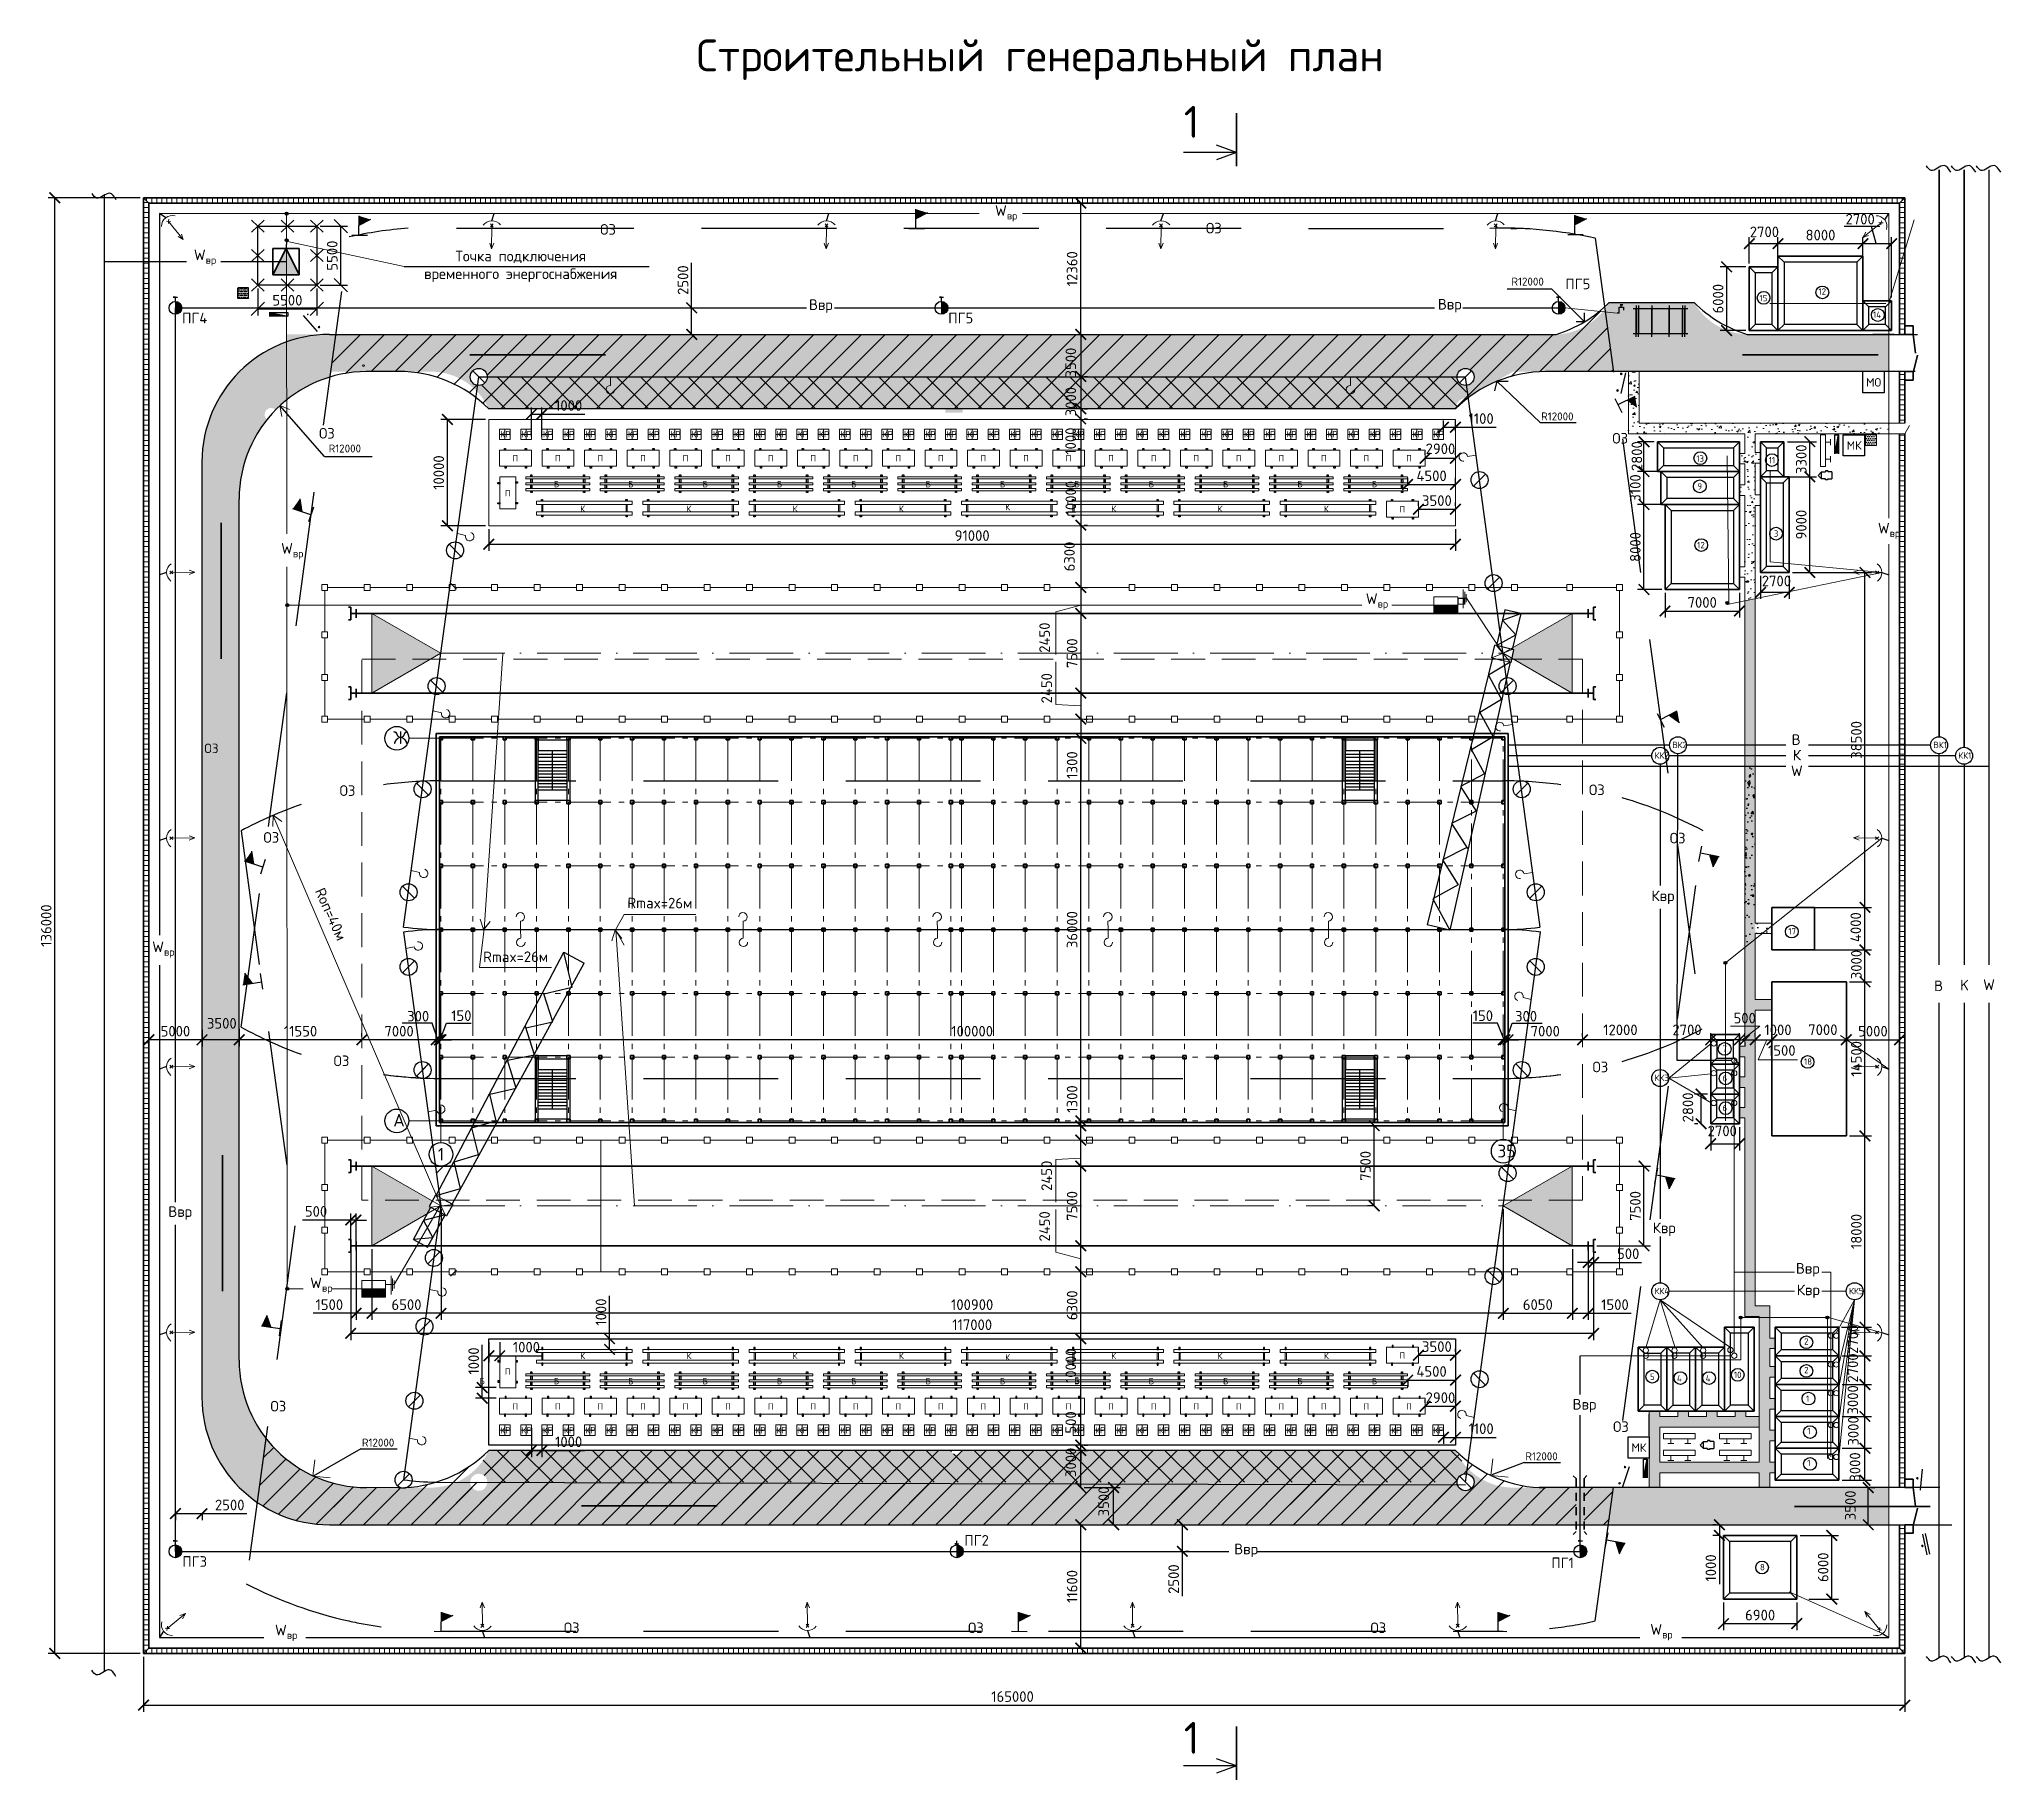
# Model space of a CAD drawing. Header units: millimetres. Extents: x -782 to 10910, y 3841 to 13237.
# Drawn here: x 919.1 to 1288.4, y 8285 to 8612.6 of the extents above; entities that cross this region are included whole.
import ezdxf

# ---------------------------------------------------------------- set-up
doc = ezdxf.new("R2010")
doc.units = ezdxf.units.MM
for name, pattern in [('ACAD_ISO10W100', [18, 12, -3, 0, -3]), ('CENTER2', [28.575, 19.05, -3.175, 3.175, -3.175]), ('DASHEDX2', [38.1, 25.4, -12.7]), ('GOST2.303 6', [12, 8, -1.5, 1, -1.5]), ('JIS_02_0.7', [1.35, 0.75, -0.6]), ('штриховая2', [9.525, 6.35, -3.175])]:
    doc.linetypes.add(name, pattern=pattern)
for name, color, linetype, lineweight in [('!ОНенес!', 6, 'Continuous', 40), ('0.2 сетевой', 7, 'Continuous', 20), ('1основная_05мм', 151, 'Continuous', 50), ('anker', 187, 'Continuous', 60), ('желтый', 2, 'Continuous', 30), ('красный', 1, 'Continuous', 30), ('Оbводка', 1, 'Continuous', 90), ('Тонкая 0.3', 140, 'Continuous', 25), ('Фасад толст', 7, 'Continuous', 20)]:
    doc.layers.add(name, color=color, linetype=linetype, lineweight=lineweight)
for name, color, linetype in [('1', 7, 'Continuous'), ('Системный слой', 7, 'Continuous'), ('тонкая', 7, 'Continuous')]:
    doc.layers.add(name, color=color, linetype=linetype)
doc.styles.add('2.5', font='isocpeur.ttf', dxfattribs={"height": 2})
doc.styles.add('Isocpeur', font='isocpeur.ttf')
doc.styles.get("Standard").update_dxf_attribs({"font": 'isocpeur.ttf'})
doc.dimstyles.new('Копия ISO-25 M1-200', dxfattribs={"dimtxt": 2, "dimasz": 2.5, "dimexe": 1.25, "dimexo": 0.625, "dimtad": 1, "dimlfac": 400, "dimtxsty": 'Standard', "dimblk": 'OBLIQUE', "dimcen": 2.5, "dimadec": 0, "dimazin": 0, "dimtfac": 1, "dimtmove": 0, "dimatfit": 3, "dimldrblk": 'NONE', "dimfxl": 1, "dimarcsym": 0})
doc.dimstyles.new('М500 стройгенп', dxfattribs={"dimtxt": 2, "dimasz": 2, "dimexe": 1.25, "dimexo": 0.625, "dimtad": 1, "dimlfac": 500, "dimtxsty": '2.5', "dimblk": 'ARCHTICK', "dimcen": 2.5, "dimadec": 0, "dimazin": 0, "dimtfac": 1, "dimtmove": 0, "dimatfit": 3, "dimfxl": 1, "dimarcsym": 0})
pattern_1 = [(45, (1583.6516, 3876.2176), (-2.245064, 2.245064), [])]
pattern_2 = [(50, (-1240.9895, 5250.0148), (3.6436934, -0.3187817), [0.381, -4.191]), (355, (-1240.9895, 5250.015), (-0.7048684, 3.821137), [0.3048, -3.3528117]), (100.45144, (-1240.6858, 5249.9883), (2.938825, 3.502355), [0.3238002, -3.561805]), (46.1842, (-1240.9895, 5251.031), (5.421581, -0.8408466), [0.5715, -6.2865]), (96.63556, (-1240.5377, 5250.961), (4.748083, 4.9485225), [0.4857005, -5.342712]), (351.18415, (-1240.9895, 5251.031), (4.748083, 4.9485225), [0.457199, -5.029195]), (21, (-1240.4815, 5250.7768), (3.0322878, -2.045304), [0.381, -4.191]), (326, (-1240.4815, 5250.777), (1.2360406, 3.6837593), [0.3048, -3.3528]), (71.451445, (-1240.2288, 5250.6064), (4.2683284, 1.6384554), [0.3238002, -3.5617988]), (37.5, (-1240.9895, 5250.0148), (0.06177207, 1.69110078), [0, -3.31216, 0, -3.4036, 0, -3.3655]), (7.5, (-1240.9895, 5250.0148), (1.33639325, 2.0036115), [0, -1.94056, 0, -3.23596, 0, -1.2827]), (327.5, (-1242.1223, 5250.0148), (2.7118119, -0.1145749), [0, -1.27, 0, -3.9624, 0, -5.2578]), (317.5, (-1242.6303, 5250.0148), (2.9625836, 0.5085298), [0, -1.651, 0, -2.63144, 0, -3.7338])]
pattern_3 = [(180, (-1240.9895, 5250.0148), (-2e-16, -0.9525), [])]
pattern_4 = [(50, (1583.6516, 3876.2176), (4.5546167, -0.398477), [0.47625, -5.23875]), (355, (1583.6516, 3876.2176), (-0.8810855, 4.776421), [0.381, -4.1910146]), (100.45144, (1584.031, 3876.1844), (3.673531, 4.377944), [0.40475, -4.452256]), (46.1842, (1583.6516, 3877.4876), (6.776976, -1.051058), [0.714375, -7.858125]), (96.63556, (1584.216, 3877.4), (5.935103, 6.185653), [0.607126, -6.67839]), (351.18415, (1583.6516, 3877.4876), (5.935103, 6.185653), [0.571499, -6.286493]), (21, (1584.2866, 3877.17), (3.7903598, -2.55663), [0.47625, -5.23875]), (326, (1584.2866, 3877.17), (1.5450507, 4.604699), [0.381, -4.191]), (71.45144, (1584.6024, 3876.957), (5.3354105, 2.0480692), [0.40475, -4.4522484]), (37.5, (1583.6516, 3876.2176), (0.0772151, 2.11387597), [0, -4.1402, 0, -4.2545, 0, -4.206875]), (7.5, (1583.6516, 3876.2176), (1.6704916, 2.5045144), [0, -2.4257, 0, -4.04495, 0, -1.603375]), (327.5, (1582.2355, 3876.2176), (3.3897649, -0.1432186), [0, -1.5875, 0, -4.953, 0, -6.57225]), (317.5, (1581.6005, 3876.2176), (3.7032295, 0.6356623), [0, -2.06375, 0, -3.2893, 0, -4.66725])]

msp = doc.modelspace()

# ---------------------------------------------------------------- texts
at = {"char_height": 6, "attachment_point": 9, "style": '2.5'}
for insert in [(1137.545217, 8594.025118), (1137.545217, 8289.927319)]:
    msp.add_mtext_dynamic_manual_height_columns('\\A1;1', width=13.55974787, gutter_width=12.5, heights=[0], dxfattribs=dict(at, insert=insert))
at = {"color": 7, "linetype": 'DASHEDX2', "lineweight": 20, "insert": (1009.713645, 8569.838734), "char_height": 2, "width": 44.83939673, "attachment_point": 5, "style": 'Isocpeur'}
msp.add_mtext('\\pxqc;Точка подключения \\Pвременного энергоснабжения', dxfattribs=at)
at = {"lineweight": 40, "width": 15.99997333, "attachment_point": 5, "style": 'Isocpeur'}
for s, insert, char_height in [('ПГ5', (1208.744969, 8566.535144), 2), ('15', (1243.693128, 8563.854667), 1.199998), ('12', (1254.764422, 8565.100574), 1.199998), ('ПГ4', (948.331501, 8560.113433), 2), ('ПГ5', (1092.557677, 8560.113433), 2), ('14', (1265.08279, 8560.739185), 1.199998), ('МО', (1264.438001, 8548.007402), 1.5999973), ('МК', (1260.766062, 8536.140013), 1.5999973), ('13', (1231.77005, 8533.670082), 1.199998), ('9', (1231.708751, 8528.438471), 1.199998), ('3', (1246.085071, 8519.566493), 1.199998), ('12', (1231.931388, 8517.385816), 1.199998), ('В', (1249.841177, 8480.77575), 2), ('W', (1249.977047, 8474.905162), 2), ('К', (1249.987887, 8477.862417), 2), ('17', (1249.102209, 8444.705919), 1.199998), ('В', (1276.658618, 8434.445098), 2), ('K', (1281.535836, 8434.583689), 2), ('W', (1286.15869, 8434.675978), 2), ('7', (1236.413563, 8422.673838), 1.199998), ('18', (1252.077865, 8420.181809), 1.199998), ('6', (1236.413563, 8417.073848), 1.199998), ('6', (1236.413563, 8411.473857), 1.199998), ('2', (1251.763468, 8367.541389), 1.199998), ('5', (1222.780425, 8360.884891), 1.199998), ('4', (1227.859512, 8360.581178), 1.199998), ('4', (1233.259503, 8360.581178), 1.199998), ('10', (1238.846979, 8361.241492), 1.199998), ('2', (1251.763468, 8362.141398), 1.199998), ('1', (1252.004652, 8356.752852), 1.199998), ('1', (1252.235584, 8350.668742), 1.199998), ('МК', (1220.239585, 8347.546325), 1.5999973), ('1', (1252.235584, 8344.668752), 1.199998), ('ПГ2', (1095.544671, 8330.09709), 2), ('ПГ3', (948.331501, 8326.113433), 2), ('ПГ1', (1205.876543, 8325.865579), 2), ('8', (1243.505412, 8325.037339), 1.199998)]:
    msp.add_mtext(s, dxfattribs=dict(at, insert=insert, char_height=char_height))
at = {"insert": (1245.280235, 8533.356107), "char_height": 1.199998, "width": 15.99997333, "attachment_point": 5, "style": 'Isocpeur'}
msp.add_mtext('11', dxfattribs=at)
at = {"layer": '1', "style": 'Isocpeur'}
for s, insert, char_height, width, attachment_point in [('Строительный генеральный план', (1107.504394, 8612.535429), 6, 159.67531888, 2), ('\\A1;W{\\H0.7x;\\S^ вр;}', (1099.008795, 8581.337706), 2, 335.51997649, 1), ('ОЗ', (1024.672442, 8577.786904), 2, 335.51997649, 1), ('ОЗ', (1138.725245, 8578.030068), 2, 335.51997649, 1), ('\\A1;W{\\H0.7x;\\S^ вр;}', (948.176946, 8573.000513), 2, 335.51997649, 1), ('\\A1;R12000', (1202.341721, 8567.718379), 1.4999975, 335.51997649, 3), ('\\A1;Ввр', (1063.992014, 8563.62852), 2, 335.51997649, 1), ('\\A1;Ввр', (1182.394482, 8563.716822), 2, 335.51997649, 1), ('\\A1;R12000', (1207.936878, 8542.347234), 1.4999975, 335.51997649, 3), ('ОЗ', (971.74107, 8539.423974), 2, 335.51997649, 1), ('КР', (1005.875842, 8537.647362), 1.199998, 335.51997649, 7), ('КР', (1009.875839, 8537.647362), 1.199998, 335.51997649, 7), ('КР', (1013.875835, 8537.647362), 1.199998, 335.51997649, 7), ('КР', (1017.875832, 8537.647362), 1.199998, 335.51997649, 7), ('КР', (1021.875829, 8537.647362), 1.199998, 335.51997649, 7), ('КР', (1025.875825, 8537.647362), 1.199998, 335.51997649, 7), ('КР', (1029.875822, 8537.647362), 1.199998, 335.51997649, 7), ('КР', (1033.875819, 8537.647362), 1.199998, 335.51997649, 7), ('КР', (1037.875815, 8537.647362), 1.199998, 335.51997649, 7), ('КР', (1041.875812, 8537.647362), 1.199998, 335.51997649, 7), ('КР', (1045.875809, 8537.647362), 1.199998, 335.51997649, 7), ('КР', (1049.875805, 8537.647362), 1.199998, 335.51997649, 7), ('КР', (1053.875802, 8537.647362), 1.199998, 335.51997649, 7), ('КР', (1057.875799, 8537.647362), 1.199998, 335.51997649, 7), ('КР', (1061.875795, 8537.647362), 1.199998, 335.51997649, 7), ('КР', (1065.875792, 8537.647362), 1.199998, 335.51997649, 7), ('КР', (1069.875789, 8537.647362), 1.199998, 335.51997649, 7), ('КР', (1073.875785, 8537.647362), 1.199998, 335.51997649, 7), ('КР', (1077.875782, 8537.647362), 1.199998, 335.51997649, 7), ('КР', (1081.875779, 8537.647362), 1.199998, 335.51997649, 7), ('КР', (1085.875775, 8537.647362), 1.199998, 335.51997649, 7), ('КР', (1089.875772, 8537.647362), 1.199998, 335.51997649, 7), ('КР', (1093.875769, 8537.647362), 1.199998, 335.51997649, 7), ('КР', (1097.875765, 8537.647362), 1.199998, 335.51997649, 7), ('КР', (1101.875762, 8537.647362), 1.199998, 335.51997649, 7), ('КР', (1105.875759, 8537.647362), 1.199998, 335.51997649, 7), ('КР', (1109.875755, 8537.647362), 1.199998, 335.51997649, 7), ('КР', (1113.875752, 8537.647362), 1.199998, 335.51997649, 7), ('КР', (1117.875749, 8537.647362), 1.199998, 335.51997649, 7), ('КР', (1121.875745, 8537.647362), 1.199998, 335.51997649, 7), ('КР', (1125.875742, 8537.647362), 1.199998, 335.51997649, 7), ('КР', (1129.875739, 8537.647362), 1.199998, 335.51997649, 7), ('КР', (1133.875735, 8537.647362), 1.199998, 335.51997649, 7), ('КР', (1137.875732, 8537.647362), 1.199998, 335.51997649, 7), ('КР', (1141.875729, 8537.647362), 1.199998, 335.51997649, 7), ('КР', (1145.875725, 8537.647362), 1.199998, 335.51997649, 7), ('КР', (1149.875722, 8537.647362), 1.199998, 335.51997649, 7), ('КР', (1153.875719, 8537.647362), 1.199998, 335.51997649, 7), ('КР', (1157.593695, 8537.647362), 1.199998, 335.51997649, 7), ('КР', (1161.593692, 8537.647362), 1.199998, 335.51997649, 7), ('КР', (1165.593689, 8537.647362), 1.199998, 335.51997649, 7), ('КР', (1169.593685, 8537.647362), 1.199998, 335.51997649, 7), ('КР', (1173.593682, 8537.647362), 1.199998, 335.51997649, 7), ('КР', (1177.593679, 8537.647362), 1.199998, 335.51997649, 7), ('КР', (1181.593675, 8537.647362), 1.199998, 335.51997649, 7), ('ОЗ', (1215.234825, 8538.484502), 2, 335.51997649, 1), ('\\A1;R12000', (979.652398, 8534.807394), 1.4999975, 335.51997649, 9), ('П', (1008.166937, 8533.148114), 1.199998, 335.51997649, 7), ('П', (1016.179098, 8533.148114), 1.199998, 335.51997649, 7), ('П', (1024.191258, 8533.148114), 1.199998, 335.51997649, 7), ('П', (1032.203419, 8533.148114), 1.199998, 335.51997649, 7), ('П', (1040.21558, 8533.148114), 1.199998, 335.51997649, 7), ('П', (1048.22774, 8533.148114), 1.199998, 335.51997649, 7), ('П', (1056.239901, 8533.148114), 1.199998, 335.51997649, 7), ('П', (1064.252061, 8533.148114), 1.199998, 335.51997649, 7), ('П', (1072.264222, 8533.148114), 1.199998, 335.51997649, 7), ('П', (1080.276383, 8533.148114), 1.199998, 335.51997649, 7), ('П', (1088.288543, 8533.148114), 1.199998, 335.51997649, 7), ('П', (1096.300704, 8533.148114), 1.199998, 335.51997649, 7), ('П', (1104.312864, 8533.148114), 1.199998, 335.51997649, 7), ('П', (1112.325025, 8533.148114), 1.199998, 335.51997649, 7), ('П', (1120.337186, 8533.148114), 1.199998, 335.51997649, 7), ('П', (1128.349346, 8533.148114), 1.199998, 335.51997649, 7), ('П', (1136.361507, 8533.148114), 1.199998, 335.51997649, 7), ('П', (1144.373667, 8533.148114), 1.199998, 335.51997649, 7), ('П', (1152.385828, 8533.148114), 1.199998, 335.51997649, 7), ('П', (1160.397989, 8533.148114), 1.199998, 335.51997649, 7), ('П', (1168.410149, 8533.148114), 1.199998, 335.51997649, 7), ('П', (1176.42231, 8533.148114), 1.199998, 335.51997649, 7), ('П', (1006.720058, 8526.569309), 1.199998, 335.51997649, 7), ('Б', (1015.948007, 8528.260659), 1.199998, 335.51997649, 7), ('Б', (1029.948007, 8528.260659), 1.199998, 335.51997649, 7), ('Б', (1043.948007, 8528.260659), 1.199998, 335.51997649, 7), ('Б', (1057.948007, 8528.260659), 1.199998, 335.51997649, 7), ('Б', (1071.948007, 8528.260659), 1.199998, 335.51997649, 7), ('Б', (1085.948007, 8528.260659), 1.199998, 335.51997649, 7), ('Б', (1099.948007, 8528.260659), 1.199998, 335.51997649, 7), ('Б', (1113.948007, 8528.260659), 1.199998, 335.51997649, 7), ('Б', (1113.948007, 8528.260659), 1.199998, 335.51997649, 7), ('Б', (1127.948007, 8528.260659), 1.199998, 335.51997649, 7), ('Б', (1141.948007, 8528.260659), 1.199998, 335.51997649, 7), ('Б', (1155.948007, 8528.260659), 1.199998, 335.51997649, 7), ('Б', (1169.948007, 8528.260659), 1.199998, 335.51997649, 7), ('К', (1020.919082, 8523.625044), 1.199998, 335.51997649, 7), ('К', (1040.919082, 8523.625044), 1.199998, 335.51997649, 7), ('К', (1060.919082, 8523.625044), 1.199998, 335.51997649, 7), ('К', (1080.919082, 8523.625044), 1.199998, 335.51997649, 7), ('К', (1100.919082, 8523.925044), 1.199998, 335.51997649, 7), ('К', (1120.919082, 8523.625044), 1.199998, 335.51997649, 7), ('К', (1140.919082, 8523.625044), 1.199998, 335.51997649, 7), ('К', (1160.919082, 8523.625044), 1.199998, 335.51997649, 7), ('П', (1175.166937, 8523.548114), 1.199998, 335.51997649, 7), ('\\A1;W{\\H0.7x;\\S^ вр;}', (1265.233785, 8521.582795), 2, 335.51997649, 1), ('\\A1;W{\\H0.7x;\\S^ вр;}', (964.600656, 8517.769691), 2, 335.51997649, 1), ('\\A1;W{\\H0.7x;\\S^ вр;}', (1168.827037, 8508.297877), 2, 335.51997649, 1), ('ОЗ', (950.148485, 8480.031568), 1.799997, 335.51997649, 1), ('Ж', (985.720031, 8482.359446), 2.399996, 335.51997649, 1), ('ОЗ', (975.615345, 8472.183092), 2, 335.51997649, 1), ('ОЗ', (1210.837031, 8472.331762), 2, 335.51997649, 1), ('ОЗ', (961.273957, 8463.37091), 2, 335.51997649, 1), ('ОЗ', (1226.053798, 8463.248383), 2, 335.51997649, 1), ('\\A1;Квр', (1222.605702, 8452.382456), 2, 335.51997649, 1), ('\\A1;W{\\H0.7x;\\S^ вр;}', (940.327648, 8442.794525), 2, 335.51997649, 1), ('ОЗ', (974.480256, 8421.330909), 2, 335.51997649, 1), ('ОЗ', (1211.496238, 8420.176509), 2, 335.51997649, 1), ('А', (985.720031, 8410.359446), 2.399996, 335.51997649, 1), ('1', (994.125141, 8403.951174), 2.399996, 335.51997649, 1), ('35', (1193.584645, 8404.551174), 2.399996, 335.51997649, 1), ('\\A1;Ввр', (943.367199, 8392.965285), 2, 335.51997649, 1), ('\\A1;Квр', (1222.833192, 8389.898579), 2, 335.51997649, 1), ('\\A1;Ввр', (1249.804213, 8382.282219), 2, 335.51997649, 1), ('\\A1;W{\\H0.7x;\\S^ вр;}', (970.069936, 8379.552802), 2, 335.51997649, 1), ('\\A1;Квр', (1249.970994, 8378.226543), 2, 335.51997649, 1), ('К', (1020.919082, 8365.425044), 1.199998, 335.51997649, 1), ('К', (1040.919082, 8365.425044), 1.199998, 335.51997649, 1), ('К', (1060.919082, 8365.425044), 1.199998, 335.51997649, 1), ('К', (1080.919082, 8365.425044), 1.199998, 335.51997649, 1), ('К', (1100.919082, 8365.125044), 1.199998, 335.51997649, 1), ('К', (1120.919082, 8365.425044), 1.199998, 335.51997649, 1), ('К', (1140.919082, 8365.425044), 1.199998, 335.51997649, 1), ('К', (1160.919082, 8365.425044), 1.199998, 335.51997649, 1), ('П', (1175.166937, 8365.501974), 1.199998, 335.51997649, 1), ('П', (1006.720058, 8362.480779), 1.199998, 335.51997649, 1), ('Б', (1001.948007, 8359.460659), 1.199998, 335.51997649, 7), ('Б', (1015.948007, 8359.460659), 1.199998, 335.51997649, 7), ('Б', (1029.948007, 8359.460659), 1.199998, 335.51997649, 7), ('Б', (1043.948007, 8359.460659), 1.199998, 335.51997649, 7), ('Б', (1057.948007, 8359.460659), 1.199998, 335.51997649, 7), ('Б', (1071.948007, 8359.460659), 1.199998, 335.51997649, 7), ('Б', (1085.948007, 8359.460659), 1.199998, 335.51997649, 7), ('Б', (1099.948007, 8359.460659), 1.199998, 335.51997649, 7), ('Б', (1113.948007, 8360.789429), 1.199998, 335.51997649, 1), ('Б', (1113.948007, 8359.460659), 1.199998, 335.51997649, 7), ('Б', (1127.948007, 8359.460659), 1.199998, 335.51997649, 7), ('Б', (1141.948007, 8359.460659), 1.199998, 335.51997649, 7), ('Б', (1155.948007, 8359.460659), 1.199998, 335.51997649, 7), ('Б', (1169.948007, 8359.460659), 1.199998, 335.51997649, 7), ('П', (1008.166937, 8355.901974), 1.199998, 335.51997649, 1), ('П', (1016.179098, 8355.901974), 1.199998, 335.51997649, 1), ('П', (1024.191258, 8355.901974), 1.199998, 335.51997649, 1), ('П', (1032.203419, 8355.901974), 1.199998, 335.51997649, 1), ('П', (1040.21558, 8355.901974), 1.199998, 335.51997649, 1), ('П', (1048.22774, 8355.901974), 1.199998, 335.51997649, 1), ('П', (1056.239901, 8355.901974), 1.199998, 335.51997649, 1), ('П', (1064.252061, 8355.901974), 1.199998, 335.51997649, 1), ('П', (1072.264222, 8355.901974), 1.199998, 335.51997649, 1), ('П', (1080.276383, 8355.901974), 1.199998, 335.51997649, 1), ('П', (1088.288543, 8355.901974), 1.199998, 335.51997649, 1), ('П', (1096.300704, 8355.901974), 1.199998, 335.51997649, 1), ('П', (1104.312864, 8355.901974), 1.199998, 335.51997649, 1), ('П', (1112.325025, 8355.901974), 1.199998, 335.51997649, 1), ('П', (1120.337186, 8355.901974), 1.199998, 335.51997649, 1), ('П', (1128.349346, 8355.901974), 1.199998, 335.51997649, 1), ('П', (1136.361507, 8355.901974), 1.199998, 335.51997649, 1), ('П', (1144.373667, 8355.901974), 1.199998, 335.51997649, 1), ('П', (1152.385828, 8355.901974), 1.199998, 335.51997649, 1), ('П', (1160.397989, 8355.901974), 1.199998, 335.51997649, 1), ('П', (1168.410149, 8355.901974), 1.199998, 335.51997649, 1), ('П', (1176.42231, 8355.901974), 1.199998, 335.51997649, 1), ('\\A1;Ввр', (1207.756599, 8356.70582), 2, 335.51997649, 1), ('КР', (1005.875842, 8351.402726), 1.199998, 335.51997649, 1), ('КР', (1009.875839, 8351.402726), 1.199998, 335.51997649, 1), ('КР', (1013.875835, 8351.402726), 1.199998, 335.51997649, 1), ('КР', (1017.875832, 8351.402726), 1.199998, 335.51997649, 1), ('КР', (1021.875829, 8351.402726), 1.199998, 335.51997649, 1), ('КР', (1025.875825, 8351.402726), 1.199998, 335.51997649, 1), ('КР', (1029.875822, 8351.402726), 1.199998, 335.51997649, 1), ('КР', (1033.875819, 8351.402726), 1.199998, 335.51997649, 1), ('КР', (1037.875815, 8351.402726), 1.199998, 335.51997649, 1), ('КР', (1041.875812, 8351.402726), 1.199998, 335.51997649, 1), ('КР', (1045.875809, 8351.402726), 1.199998, 335.51997649, 1), ('КР', (1049.875805, 8351.402726), 1.199998, 335.51997649, 1), ('КР', (1053.875802, 8351.402726), 1.199998, 335.51997649, 1), ('КР', (1057.875799, 8351.402726), 1.199998, 335.51997649, 1), ('КР', (1061.875795, 8351.402726), 1.199998, 335.51997649, 1), ('КР', (1065.875792, 8351.402726), 1.199998, 335.51997649, 1), ('КР', (1069.875789, 8351.402726), 1.199998, 335.51997649, 1), ('КР', (1073.875785, 8351.402726), 1.199998, 335.51997649, 1), ('КР', (1077.875782, 8351.402726), 1.199998, 335.51997649, 1), ('КР', (1081.875779, 8351.402726), 1.199998, 335.51997649, 1), ('КР', (1085.875775, 8351.402726), 1.199998, 335.51997649, 1), ('КР', (1089.875772, 8351.402726), 1.199998, 335.51997649, 1), ('КР', (1093.875769, 8351.402726), 1.199998, 335.51997649, 1), ('КР', (1097.875765, 8351.402726), 1.199998, 335.51997649, 1), ('КР', (1101.875762, 8351.402726), 1.199998, 335.51997649, 1), ('КР', (1105.875759, 8351.402726), 1.199998, 335.51997649, 1), ('КР', (1109.875755, 8351.402726), 1.199998, 335.51997649, 1), ('КР', (1113.875752, 8351.402726), 1.199998, 335.51997649, 1), ('КР', (1117.875749, 8351.402726), 1.199998, 335.51997649, 1), ('КР', (1121.875745, 8351.402726), 1.199998, 335.51997649, 1), ('КР', (1125.875742, 8351.402726), 1.199998, 335.51997649, 1), ('КР', (1129.875739, 8351.402726), 1.199998, 335.51997649, 1), ('КР', (1133.875735, 8351.402726), 1.199998, 335.51997649, 1), ('КР', (1137.875732, 8351.402726), 1.199998, 335.51997649, 1), ('КР', (1141.875729, 8351.402726), 1.199998, 335.51997649, 1), ('КР', (1145.875725, 8351.402726), 1.199998, 335.51997649, 1), ('КР', (1149.875722, 8351.402726), 1.199998, 335.51997649, 1), ('КР', (1153.875719, 8351.402726), 1.199998, 335.51997649, 1), ('КР', (1157.593695, 8351.402726), 1.199998, 335.51997649, 1), ('КР', (1161.593692, 8351.402726), 1.199998, 335.51997649, 1), ('КР', (1165.593689, 8351.402726), 1.199998, 335.51997649, 1), ('КР', (1169.593685, 8351.402726), 1.199998, 335.51997649, 1), ('КР', (1173.593682, 8351.402726), 1.199998, 335.51997649, 1), ('КР', (1177.593679, 8351.402726), 1.199998, 335.51997649, 1), ('КР', (1181.593675, 8351.402726), 1.199998, 335.51997649, 1), ('ОЗ', (1215.375861, 8352.493395), 2, 335.51997649, 1), ('\\A1;R12000', (985.914128, 8349.235123), 1.4999975, 335.51997649, 3), ('\\A1;R12000', (1204.956549, 8346.660503), 1.4999975, 335.51997649, 3), ('\\A1;Ввр', (1144.049665, 8329.47191), 2, 335.51997649, 1), ('\\A1;W{\\H0.7x;\\S^ вр;}', (963.447382, 8314.217271), 2, 335.51997649, 1), ('ОЗ', (1017.824477, 8314.636593), 2, 335.51997649, 1), ('ОЗ', (1093.92588, 8314.636593), 2, 335.51997649, 1), ('ОЗ', (1169.687367, 8314.636593), 2, 335.51997649, 1), ('\\A1;W{\\H0.7x;\\S^ вр;}', (1222.386033, 8314.338704), 2, 335.51997649, 1)]:
    msp.add_mtext(s, dxfattribs=dict(at, insert=insert, char_height=char_height, width=width, attachment_point=attachment_point))
at = {"layer": '1', "color": 5, "lineweight": 30, "char_height": 1.199998, "width": 335.51997649, "attachment_point": 1, "style": 'Isocpeur'}
for s, insert in [('ВК2', (1226.547112, 8480.378553)), ('ВК1', (1275.694384, 8480.378553))]:
    msp.add_mtext(s, dxfattribs=dict(at, insert=insert))
at = {"layer": '1', "color": 3, "lineweight": 30, "char_height": 1.199998, "width": 335.51997649, "attachment_point": 1, "style": 'Isocpeur'}
for s, insert in [('КК2', (1223.204261, 8478.387784)), ('КК1', (1280.397506, 8478.387784))]:
    msp.add_mtext(s, dxfattribs=dict(at, insert=insert))
at = {"layer": '1', "char_height": 2, "width": 335.51997649, "style": 'Isocpeur'}
for s, insert, attachment_point, rotation in [('Rоп=40м', (972.722861, 8453.11234), 1, 294.20267274), ('Rmax=26м', (1029.797468, 8451.060247), 1, 359.70756521), ('Rmax=26м', (1002.646237, 8438.879695), 7, 0.29243479)]:
    msp.add_mtext(s, dxfattribs=dict(at, insert=insert, attachment_point=attachment_point, rotation=rotation))
at = {"layer": '1', "color": 3, "char_height": 1.199998, "width": 335.51997649, "attachment_point": 1, "style": 'Isocpeur'}
for s, insert in [('КК3', (1223.204261, 8417.745507)), ('КК4', (1223.204261, 8377.614281)), ('КК5', (1259.809307, 8377.614281))]:
    msp.add_mtext(s, dxfattribs=dict(at, insert=insert))
at = {"layer": '1', "lineweight": 30, "insert": (962.589133, 8356.349304), "char_height": 2, "width": 335.51997649, "attachment_point": 1, "style": 'Isocpeur'}
msp.add_mtext('ОЗ', dxfattribs=at)

# ---------------------------------------------------------------- blocks, each defined once
blk = doc.blocks.new('_OBLIQUE')
at = {"color": 0, "linetype": 'ByBlock'}
blk.add_line((-0.5, -0.5), (0.5, 0.5), dxfattribs=at)
blk = doc.blocks.new('*D680')
at = {"color": 0, "lineweight": -2, "transparency": 16777216}
for p, q in [((960.24, 8565.69), (960.24, 8560.59)), ((971.33, 8565.69), (971.33, 8560.59)), ((960.24, 8561.84), (971.33, 8561.84))]:
    blk.add_line(p, q, dxfattribs=at)
at = {"layer": 'Defpoints', "color": 0, "lineweight": -3, "transparency": 16777216}
for p in [(960.24, 8566.32), (971.33, 8566.32), (971.33, 8561.84)]:
    blk.add_point(p, dxfattribs=at)
at = {"color": 0, "lineweight": -2, "transparency": 16777216, "xscale": 2.5, "yscale": 2.5, "zscale": 2.5, "rotation": 180}
blk.add_blockref('_OBLIQUE', (960.24, 8561.84), dxfattribs=at)
at = {"color": 0, "lineweight": -2, "transparency": 16777216, "xscale": 2.5, "yscale": 2.5, "zscale": 2.5}
blk.add_blockref('_OBLIQUE', (971.33, 8561.84), dxfattribs=at)
at = {"color": 0, "lineweight": 15, "transparency": 16777216, "insert": (965.79, 8563.46), "char_height": 2, "attachment_point": 5}
blk.add_mtext('5500', dxfattribs=at)
blk = doc.blocks.new('_None')
blk = doc.blocks.new('*D681')
at = {"color": 0, "lineweight": -2, "transparency": 16777216}
for p, q in [((971.96, 8577.41), (977.1, 8577.41)), ((975.85, 8566.32), (975.85, 8577.41)), ((971.96, 8566.32), (977.1, 8566.32))]:
    blk.add_line(p, q, dxfattribs=at)
at = {"layer": 'Defpoints', "color": 0, "lineweight": -3, "transparency": 16777216}
for p in [(971.33, 8577.41), (975.85, 8577.41), (971.33, 8566.32)]:
    blk.add_point(p, dxfattribs=at)
at = {"color": 0, "lineweight": -2, "transparency": 16777216, "xscale": 2.5, "yscale": 2.5, "zscale": 2.5}
for p, rotation in [((975.85, 8577.41), 90), ((975.85, 8566.32), 270)]:
    blk.add_blockref('_OBLIQUE', p, dxfattribs=dict(at, rotation=rotation))
at = {"color": 0, "lineweight": 15, "transparency": 16777216, "insert": (974.23, 8571.86), "char_height": 2, "attachment_point": 5, "rotation": 90}
blk.add_mtext('5500', dxfattribs=at)
blk = doc.blocks.new('_ArchTick')
at = {"color": 0, "linetype": 'ByBlock', "const_width": 0.15}
blk.add_lwpolyline([(-0.5, -0.5), (0.5, 0.5)], dxfattribs=at)
blk = doc.blocks.new('*D675')
at = {"color": 0, "lineweight": -2, "transparency": 16777216}
for p, q in [((1113.2, 8333.03), (1116.41, 8333.03)), ((1115.16, 8309.81), (1115.16, 8333.03)), ((1113.2, 8309.81), (1116.41, 8309.81))]:
    blk.add_line(p, q, dxfattribs=at)
at = {"layer": 'Defpoints', "color": 0, "lineweight": -3, "transparency": 16777216}
for p in [(1112.58, 8333.03), (1115.16, 8333.03), (1112.58, 8309.81)]:
    blk.add_point(p, dxfattribs=at)
at = {"color": 0, "lineweight": -2, "transparency": 16777216, "xscale": 2, "yscale": 2, "zscale": 2}
for p, rotation in [((1115.16, 8333.03), 90), ((1115.16, 8309.81), 270)]:
    blk.add_blockref('_ArchTick', p, dxfattribs=dict(at, rotation=rotation))
at = {"color": 0, "lineweight": 20, "transparency": 16777216, "insert": (1113.53, 8321.42), "char_height": 2, "attachment_point": 5, "rotation": 90, "style": '2.5'}
blk.add_mtext('11600', dxfattribs=at)
blk = doc.blocks.new('*D676')
at = {"color": 0, "lineweight": -2, "transparency": 16777216}
for p, q in [((1115.78, 8340.03), (1122.6, 8340.03)), ((1121.35, 8333.03), (1121.35, 8340.03)), ((1121.98, 8333.03), (1122.6, 8333.03))]:
    blk.add_line(p, q, dxfattribs=at)
at = {"layer": 'Defpoints', "color": 0, "lineweight": -3, "transparency": 16777216}
for p in [(1115.16, 8340.03), (1121.35, 8340.03), (1121.35, 8333.03)]:
    blk.add_point(p, dxfattribs=at)
at = {"color": 0, "lineweight": -2, "transparency": 16777216, "xscale": 2, "yscale": 2, "zscale": 2}
for p, rotation in [((1121.35, 8340.03), 90), ((1121.35, 8333.03), 270)]:
    blk.add_blockref('_ArchTick', p, dxfattribs=dict(at, rotation=rotation))
at = {"color": 0, "lineweight": 20, "transparency": 16777216, "insert": (1119.48, 8337.42), "char_height": 2, "attachment_point": 5, "rotation": 90, "style": '2.5'}
blk.add_mtext('3500', dxfattribs=at)
blk = doc.blocks.new('*D677')
at = {"color": 0, "lineweight": -2, "transparency": 16777216}
for p, q in [((1115.16, 8340.03), (1115.16, 8347.03)), ((1115.78, 8347.03), (1116.41, 8347.03)), ((1115.78, 8340.03), (1116.41, 8340.03))]:
    blk.add_line(p, q, dxfattribs=at)
at = {"layer": 'Defpoints', "color": 0, "lineweight": -3, "transparency": 16777216}
for p in [(1115.16, 8347.03), (1115.16, 8347.03), (1115.16, 8340.03)]:
    blk.add_point(p, dxfattribs=at)
at = {"color": 0, "lineweight": -2, "transparency": 16777216, "xscale": 2, "yscale": 2, "zscale": 2}
for p, rotation in [((1115.16, 8347.03), 90), ((1115.16, 8340.03), 270)]:
    blk.add_blockref('_ArchTick', p, dxfattribs=dict(at, rotation=rotation))
at = {"color": 0, "lineweight": 20, "transparency": 16777216, "insert": (1113.28, 8344.77), "char_height": 2, "attachment_point": 5, "rotation": 90, "style": '2.5'}
blk.add_mtext('3000', dxfattribs=at)
blk = doc.blocks.new('*D678')
at = {"color": 0, "lineweight": -2, "transparency": 16777216}
for p, q in [((1115.16, 8348.03), (1115.16, 8350.03)), ((1115.16, 8347.03), (1115.16, 8348.03)), ((1115.16, 8347.03), (1115.16, 8345.03)), ((1115.78, 8348.03), (1116.41, 8348.03)), ((1115.78, 8347.03), (1116.41, 8347.03))]:
    blk.add_line(p, q, dxfattribs=at)
at = {"layer": 'Defpoints', "color": 0, "lineweight": -3, "transparency": 16777216}
for p in [(1115.16, 8348.03), (1115.16, 8348.03), (1115.16, 8347.03)]:
    blk.add_point(p, dxfattribs=at)
at = {"color": 0, "lineweight": -2, "transparency": 16777216, "xscale": 2, "yscale": 2, "zscale": 2}
for p, rotation in [((1115.16, 8348.03), 270), ((1115.16, 8347.03), 90)]:
    blk.add_blockref('_ArchTick', p, dxfattribs=dict(at, rotation=rotation))
at = {"color": 0, "lineweight": 20, "transparency": 16777216, "insert": (1113.28, 8352.29), "char_height": 2, "attachment_point": 5, "rotation": 90, "style": '2.5'}
blk.add_mtext('500', dxfattribs=at)
blk = doc.blocks.new('*D679')
at = {"color": 0, "lineweight": -2, "transparency": 16777216}
for p, q in [((1115.16, 8348.03), (1115.16, 8368.03)), ((1115.78, 8368.03), (1116.41, 8368.03)), ((1115.78, 8348.03), (1116.41, 8348.03))]:
    blk.add_line(p, q, dxfattribs=at)
at = {"layer": 'Defpoints', "color": 0, "lineweight": -3, "transparency": 16777216}
for p in [(1115.16, 8368.03), (1115.16, 8368.03), (1115.16, 8348.03)]:
    blk.add_point(p, dxfattribs=at)
at = {"color": 0, "lineweight": -2, "transparency": 16777216, "xscale": 2, "yscale": 2, "zscale": 2}
for p, rotation in [((1115.16, 8368.03), 90), ((1115.16, 8348.03), 270)]:
    blk.add_blockref('_ArchTick', p, dxfattribs=dict(at, rotation=rotation))
at = {"color": 0, "lineweight": 20, "transparency": 16777216, "insert": (1113.28, 8362.94), "char_height": 2, "attachment_point": 5, "rotation": 90, "style": '2.5'}
blk.add_mtext('10000', dxfattribs=at)
blk = doc.blocks.new('*D682')
at = {"color": 0, "lineweight": -2, "transparency": 16777216}
for p, q in [((1115.16, 8368.03), (1115.16, 8380.63)), ((1115.78, 8380.63), (1116.41, 8380.63)), ((1115.78, 8368.03), (1116.41, 8368.03))]:
    blk.add_line(p, q, dxfattribs=at)
at = {"layer": 'Defpoints', "color": 0, "lineweight": -3, "transparency": 16777216}
for p in [(1115.16, 8380.63), (1115.16, 8380.63), (1115.16, 8368.03)]:
    blk.add_point(p, dxfattribs=at)
at = {"color": 0, "lineweight": -2, "transparency": 16777216, "xscale": 2, "yscale": 2, "zscale": 2}
for p, rotation in [((1115.16, 8380.63), 90), ((1115.16, 8368.03), 270)]:
    blk.add_blockref('_ArchTick', p, dxfattribs=dict(at, rotation=rotation))
at = {"color": 0, "lineweight": 20, "transparency": 16777216, "insert": (1113.53, 8374.33), "char_height": 2, "attachment_point": 5, "rotation": 90, "style": '2.5'}
blk.add_mtext('6300', dxfattribs=at)
blk = doc.blocks.new('*D683')
at = {"color": 0, "lineweight": -2, "transparency": 16777216}
for p, q in [((1115.16, 8380.63), (1115.16, 8385.53)), ((1115.78, 8385.53), (1116.41, 8385.53)), ((1115.78, 8380.63), (1116.41, 8380.63))]:
    blk.add_line(p, q, dxfattribs=at)
at = {"layer": 'Defpoints', "color": 0, "lineweight": -3, "transparency": 16777216}
for p in [(1115.16, 8385.53), (1115.16, 8385.53), (1115.16, 8380.63)]:
    blk.add_point(p, dxfattribs=at)
at = {"color": 0, "lineweight": -2, "transparency": 16777216, "xscale": 2, "yscale": 2, "zscale": 2}
for p, rotation in [((1115.16, 8385.53), 90), ((1115.16, 8380.63), 270)]:
    blk.add_blockref('_ArchTick', p, dxfattribs=dict(at, rotation=rotation))
at = {"color": 0, "lineweight": 20, "transparency": 16777216, "insert": (1108.35, 8389.18), "char_height": 2, "attachment_point": 5, "rotation": 90, "style": '2.5'}
blk.add_mtext('2450', dxfattribs=at)
blk = doc.blocks.new('*D684')
at = {"color": 0, "lineweight": -2, "transparency": 16777216}
for p, q in [((1115.16, 8385.53), (1115.16, 8400.53)), ((1115.78, 8400.53), (1116.41, 8400.53)), ((1115.78, 8385.53), (1116.41, 8385.53))]:
    blk.add_line(p, q, dxfattribs=at)
at = {"layer": 'Defpoints', "color": 0, "lineweight": -3, "transparency": 16777216}
for p in [(1115.16, 8400.53), (1115.16, 8400.53), (1115.16, 8385.53)]:
    blk.add_point(p, dxfattribs=at)
at = {"color": 0, "lineweight": -2, "transparency": 16777216, "xscale": 2, "yscale": 2, "zscale": 2}
for p, rotation in [((1115.16, 8400.53), 90), ((1115.16, 8385.53), 270)]:
    blk.add_blockref('_ArchTick', p, dxfattribs=dict(at, rotation=rotation))
at = {"color": 0, "lineweight": 20, "transparency": 16777216, "insert": (1113.53, 8393.03), "char_height": 2, "attachment_point": 5, "rotation": 90, "style": '2.5'}
blk.add_mtext('7500', dxfattribs=at)
blk = doc.blocks.new('*D685')
at = {"color": 0, "lineweight": -2, "transparency": 16777216}
for p, q in [((1115.16, 8400.53), (1115.16, 8405.41)), ((1115.78, 8405.41), (1116.41, 8405.41)), ((1115.78, 8400.53), (1116.41, 8400.53))]:
    blk.add_line(p, q, dxfattribs=at)
at = {"layer": 'Defpoints', "color": 0, "lineweight": -3, "transparency": 16777216}
for p in [(1115.16, 8405.41), (1115.16, 8405.41), (1115.16, 8400.53)]:
    blk.add_point(p, dxfattribs=at)
at = {"color": 0, "lineweight": -2, "transparency": 16777216, "xscale": 2, "yscale": 2, "zscale": 2}
for p, rotation in [((1115.16, 8405.41), 90), ((1115.16, 8400.53), 270)]:
    blk.add_blockref('_ArchTick', p, dxfattribs=dict(at, rotation=rotation))
at = {"color": 0, "lineweight": 20, "transparency": 16777216, "insert": (1108.74, 8398.7), "char_height": 2, "attachment_point": 5, "rotation": 90, "style": '2.5'}
blk.add_mtext('2450', dxfattribs=at)
blk = doc.blocks.new('*D686')
at = {"color": 0, "lineweight": -2, "transparency": 16777216}
for p, q in [((1115.16, 8408.13), (1115.16, 8416.18)), ((1115.16, 8405.41), (1115.16, 8408.13)), ((1115.78, 8408.13), (1116.41, 8408.13)), ((1115.78, 8405.41), (1116.41, 8405.41))]:
    blk.add_line(p, q, dxfattribs=at)
at = {"layer": 'Defpoints', "color": 0, "lineweight": -3, "transparency": 16777216}
for p in [(1115.16, 8408.13), (1115.16, 8408.13), (1115.16, 8405.41)]:
    blk.add_point(p, dxfattribs=at)
at = {"color": 0, "lineweight": -2, "transparency": 16777216, "xscale": 2, "yscale": 2, "zscale": 2}
for p, rotation in [((1115.16, 8408.13), 90), ((1115.16, 8405.41), 270)]:
    blk.add_blockref('_ArchTick', p, dxfattribs=dict(at, rotation=rotation))
at = {"color": 0, "lineweight": 20, "transparency": 16777216, "insert": (1113.53, 8413.15), "char_height": 2, "attachment_point": 5, "rotation": 90, "style": '2.5'}
blk.add_mtext('1300', dxfattribs=at)
blk = doc.blocks.new('*D687')
at = {"color": 0, "lineweight": -2, "transparency": 16777216}
for p, q in [((1115.16, 8409.03), (1115.16, 8481.03)), ((1115.78, 8481.03), (1116.41, 8481.03)), ((1115.78, 8409.03), (1116.41, 8409.03))]:
    blk.add_line(p, q, dxfattribs=at)
at = {"layer": 'Defpoints', "color": 0, "lineweight": -3, "transparency": 16777216}
for p in [(1115.16, 8481.03), (1115.16, 8481.03), (1115.16, 8409.03)]:
    blk.add_point(p, dxfattribs=at)
at = {"color": 0, "lineweight": -2, "transparency": 16777216, "xscale": 2, "yscale": 2, "zscale": 2}
for p, rotation in [((1115.16, 8481.03), 90), ((1115.16, 8409.03), 270)]:
    blk.add_blockref('_ArchTick', p, dxfattribs=dict(at, rotation=rotation))
at = {"color": 0, "lineweight": 20, "transparency": 16777216, "insert": (1113.53, 8445.03), "char_height": 2, "attachment_point": 5, "rotation": 90, "style": '2.5'}
blk.add_mtext('36000', dxfattribs=at)
blk = doc.blocks.new('*D653')
at = {"color": 0, "lineweight": -2, "transparency": 16777216}
for p, q in [((1115.16, 8557.03), (1115.16, 8549.13)), ((1115.78, 8557.03), (1116.41, 8557.03)), ((1115.78, 8549.13), (1116.41, 8549.13))]:
    blk.add_line(p, q, dxfattribs=at)
at = {"layer": 'Defpoints', "color": 0, "lineweight": -3, "transparency": 16777216}
for p in [(1115.16, 8557.03), (1115.16, 8549.13), (1115.16, 8549.13)]:
    blk.add_point(p, dxfattribs=at)
at = {"color": 0, "lineweight": -2, "transparency": 16777216, "xscale": 2, "yscale": 2, "zscale": 2}
for p, rotation in [((1115.16, 8557.03), 90), ((1115.16, 8549.13), 270)]:
    blk.add_blockref('_ArchTick', p, dxfattribs=dict(at, rotation=rotation))
at = {"color": 0, "lineweight": 20, "transparency": 16777216, "insert": (1113.28, 8551.73), "char_height": 2, "attachment_point": 5, "rotation": 90, "style": '2.5'}
blk.add_mtext('3500', dxfattribs=at)
blk = doc.blocks.new('*D654')
at = {"color": 0, "lineweight": -2, "transparency": 16777216}
for p, q in [((1115.16, 8549.13), (1115.16, 8543.03)), ((1115.78, 8549.13), (1116.41, 8549.13)), ((1115.78, 8543.03), (1116.41, 8543.03))]:
    blk.add_line(p, q, dxfattribs=at)
at = {"layer": 'Defpoints', "color": 0, "lineweight": -3, "transparency": 16777216}
for p in [(1115.16, 8549.13), (1115.16, 8543.03), (1115.16, 8543.03)]:
    blk.add_point(p, dxfattribs=at)
at = {"color": 0, "lineweight": -2, "transparency": 16777216, "xscale": 2, "yscale": 2, "zscale": 2}
for p, rotation in [((1115.16, 8549.13), 90), ((1115.16, 8543.03), 270)]:
    blk.add_blockref('_ArchTick', p, dxfattribs=dict(at, rotation=rotation))
at = {"color": 0, "lineweight": 20, "transparency": 16777216, "insert": (1113.28, 8544.38), "char_height": 2, "attachment_point": 5, "rotation": 90, "style": '2.5'}
blk.add_mtext('3000', dxfattribs=at)
blk = doc.blocks.new('*D655')
at = {"color": 0, "lineweight": -2, "transparency": 16777216}
for p, q in [((1115.16, 8543.03), (1115.16, 8541.13)), ((1115.78, 8543.03), (1116.41, 8543.03)), ((1115.78, 8541.13), (1116.41, 8541.13))]:
    blk.add_line(p, q, dxfattribs=at)
at = {"layer": 'Defpoints', "color": 0, "lineweight": -3, "transparency": 16777216}
for p in [(1115.16, 8543.03), (1115.16, 8541.13), (1115.16, 8541.13)]:
    blk.add_point(p, dxfattribs=at)
at = {"color": 0, "lineweight": -2, "transparency": 16777216, "xscale": 2, "yscale": 2, "zscale": 2}
for p, rotation in [((1115.16, 8543.03), 90), ((1115.16, 8541.13), 270)]:
    blk.add_blockref('_ArchTick', p, dxfattribs=dict(at, rotation=rotation))
at = {"color": 0, "lineweight": 20, "transparency": 16777216, "insert": (1113.25, 8536.95), "char_height": 2, "attachment_point": 5, "rotation": 90, "style": '2.5'}
blk.add_mtext('1000', dxfattribs=at)
blk = doc.blocks.new('*D656')
at = {"color": 0, "lineweight": -2, "transparency": 16777216}
for p, q in [((1115.16, 8541.13), (1115.16, 8521.13)), ((1115.78, 8541.13), (1116.41, 8541.13)), ((1115.78, 8521.13), (1116.41, 8521.13))]:
    blk.add_line(p, q, dxfattribs=at)
at = {"layer": 'Defpoints', "color": 0, "lineweight": -3, "transparency": 16777216}
for p in [(1115.16, 8541.13), (1115.16, 8521.13), (1115.16, 8521.13)]:
    blk.add_point(p, dxfattribs=at)
at = {"color": 0, "lineweight": -2, "transparency": 16777216, "xscale": 2, "yscale": 2, "zscale": 2}
for p, rotation in [((1115.16, 8541.13), 90), ((1115.16, 8521.13), 270)]:
    blk.add_blockref('_ArchTick', p, dxfattribs=dict(at, rotation=rotation))
at = {"color": 0, "lineweight": 20, "transparency": 16777216, "insert": (1113.28, 8526.21), "char_height": 2, "attachment_point": 5, "rotation": 90, "style": '2.5'}
blk.add_mtext('10000', dxfattribs=at)
blk = doc.blocks.new('*D657')
at = {"color": 0, "lineweight": -2, "transparency": 16777216}
for p, q in [((1115.16, 8521.13), (1115.16, 8509.41)), ((1115.78, 8521.13), (1116.41, 8521.13)), ((1115.78, 8509.41), (1116.41, 8509.41))]:
    blk.add_line(p, q, dxfattribs=at)
at = {"layer": 'Defpoints', "color": 0, "lineweight": -3, "transparency": 16777216}
for p in [(1115.16, 8521.13), (1115.16, 8509.41), (1115.16, 8509.41)]:
    blk.add_point(p, dxfattribs=at)
at = {"color": 0, "lineweight": -2, "transparency": 16777216, "xscale": 2, "yscale": 2, "zscale": 2}
for p, rotation in [((1115.16, 8521.13), 90), ((1115.16, 8509.41), 270)]:
    blk.add_blockref('_ArchTick', p, dxfattribs=dict(at, rotation=rotation))
at = {"color": 0, "lineweight": 20, "transparency": 16777216, "insert": (1113.03, 8515.23), "char_height": 2, "attachment_point": 5, "rotation": 90, "style": '2.5'}
blk.add_mtext('6300', dxfattribs=at)
blk = doc.blocks.new('*D658')
at = {"color": 0, "lineweight": -2, "transparency": 16777216}
for p, q in [((1115.16, 8509.41), (1115.16, 8504.53)), ((1115.78, 8509.41), (1116.41, 8509.41)), ((1115.78, 8504.53), (1116.41, 8504.53))]:
    blk.add_line(p, q, dxfattribs=at)
at = {"layer": 'Defpoints', "color": 0, "lineweight": -3, "transparency": 16777216}
for p in [(1115.16, 8509.41), (1115.16, 8504.53), (1115.16, 8504.53)]:
    blk.add_point(p, dxfattribs=at)
at = {"color": 0, "lineweight": -2, "transparency": 16777216, "xscale": 2, "yscale": 2, "zscale": 2}
for p, rotation in [((1115.16, 8509.41), 90), ((1115.16, 8504.53), 270)]:
    blk.add_blockref('_ArchTick', p, dxfattribs=dict(at, rotation=rotation))
at = {"color": 0, "lineweight": 20, "transparency": 16777216, "insert": (1108.35, 8499.97), "char_height": 2, "attachment_point": 5, "rotation": 90, "style": '2.5'}
blk.add_mtext('2450', dxfattribs=at)
blk = doc.blocks.new('*D659')
at = {"color": 0, "lineweight": -2, "transparency": 16777216}
for p, q in [((1115.16, 8504.53), (1115.16, 8489.53)), ((1115.78, 8504.53), (1116.41, 8504.53)), ((1115.78, 8489.53), (1116.41, 8489.53))]:
    blk.add_line(p, q, dxfattribs=at)
at = {"layer": 'Defpoints', "color": 0, "lineweight": -3, "transparency": 16777216}
for p in [(1115.16, 8504.53), (1115.16, 8489.53), (1115.16, 8489.53)]:
    blk.add_point(p, dxfattribs=at)
at = {"color": 0, "lineweight": -2, "transparency": 16777216, "xscale": 2, "yscale": 2, "zscale": 2}
for p, rotation in [((1115.16, 8504.53), 90), ((1115.16, 8489.53), 270)]:
    blk.add_blockref('_ArchTick', p, dxfattribs=dict(at, rotation=rotation))
at = {"color": 0, "lineweight": 20, "transparency": 16777216, "insert": (1113.53, 8497.03), "char_height": 2, "attachment_point": 5, "rotation": 90, "style": '2.5'}
blk.add_mtext('7500', dxfattribs=at)
blk = doc.blocks.new('*D660')
at = {"color": 0, "lineweight": -2, "transparency": 16777216}
for p, q in [((1115.16, 8489.53), (1115.16, 8484.63)), ((1115.78, 8489.53), (1116.41, 8489.53)), ((1115.78, 8484.63), (1116.41, 8484.63))]:
    blk.add_line(p, q, dxfattribs=at)
at = {"layer": 'Defpoints', "color": 0, "lineweight": -3, "transparency": 16777216}
for p in [(1115.16, 8489.53), (1115.16, 8484.63), (1115.16, 8484.63)]:
    blk.add_point(p, dxfattribs=at)
at = {"color": 0, "lineweight": -2, "transparency": 16777216, "xscale": 2, "yscale": 2, "zscale": 2}
for p, rotation in [((1115.16, 8489.53), 90), ((1115.16, 8484.63), 270)]:
    blk.add_blockref('_ArchTick', p, dxfattribs=dict(at, rotation=rotation))
at = {"color": 0, "lineweight": 20, "transparency": 16777216, "insert": (1108.74, 8490.45), "char_height": 2, "attachment_point": 5, "rotation": 90, "style": '2.5'}
blk.add_mtext('2450', dxfattribs=at)
blk = doc.blocks.new('*D661')
at = {"color": 0, "lineweight": -2, "transparency": 16777216}
for p, q in [((1115.16, 8484.63), (1115.16, 8481.03)), ((1115.78, 8484.63), (1116.41, 8484.63)), ((1115.16, 8481.03), (1115.16, 8472.98)), ((1115.78, 8481.03), (1116.41, 8481.03))]:
    blk.add_line(p, q, dxfattribs=at)
at = {"layer": 'Defpoints', "color": 0, "lineweight": -3, "transparency": 16777216}
for p in [(1115.16, 8484.63), (1115.16, 8481.03), (1115.16, 8481.03)]:
    blk.add_point(p, dxfattribs=at)
at = {"color": 0, "lineweight": -2, "transparency": 16777216, "xscale": 2, "yscale": 2, "zscale": 2}
for p, rotation in [((1115.16, 8484.63), 90), ((1115.16, 8481.03), 270)]:
    blk.add_blockref('_ArchTick', p, dxfattribs=dict(at, rotation=rotation))
at = {"color": 0, "lineweight": 20, "transparency": 16777216, "insert": (1113.53, 8476), "char_height": 2, "attachment_point": 5, "rotation": 90, "style": '2.5'}
blk.add_mtext('1300', dxfattribs=at)
blk = doc.blocks.new('*D688')
at = {"color": 0, "lineweight": -2, "transparency": 16777216}
for p, q in [((1115.16, 8557.03), (1115.16, 8581.75)), ((1115.78, 8581.75), (1116.41, 8581.75)), ((1115.78, 8557.03), (1116.41, 8557.03))]:
    blk.add_line(p, q, dxfattribs=at)
at = {"layer": 'Defpoints', "color": 0, "lineweight": -3, "transparency": 16777216}
for p in [(1115.16, 8581.75), (1115.16, 8581.75), (1115.16, 8557.03)]:
    blk.add_point(p, dxfattribs=at)
at = {"color": 0, "lineweight": -2, "transparency": 16777216, "xscale": 2, "yscale": 2, "zscale": 2}
for p, rotation in [((1115.16, 8581.75), 90), ((1115.16, 8557.03), 270)]:
    blk.add_blockref('_ArchTick', p, dxfattribs=dict(at, rotation=rotation))
at = {"color": 0, "lineweight": 20, "transparency": 16777216, "insert": (1113.53, 8569.39), "char_height": 2, "attachment_point": 5, "rotation": 90, "style": '2.5'}
blk.add_mtext('12360', dxfattribs=at)
blk = doc.blocks.new('*D689')
at = {"color": 0, "lineweight": -2, "transparency": 16777216}
for p, q in [((1239.16, 8424.29), (1237.16, 8424.29)), ((1239.16, 8424.29), (1240.16, 8424.29)), ((1240.16, 8424.29), (1242.16, 8424.29)), ((1239.16, 8423.84), (1239.16, 8423.04)), ((1240.16, 8423.84), (1240.16, 8423.04))]:
    blk.add_line(p, q, dxfattribs=at)
at = {"layer": 'Defpoints', "color": 0, "lineweight": -3, "transparency": 16777216}
for p in [(1239.16, 8424.46), (1240.16, 8424.46), (1240.16, 8424.29)]:
    blk.add_point(p, dxfattribs=at)
at = {"color": 0, "lineweight": -2, "transparency": 16777216, "xscale": 2, "yscale": 2, "zscale": 2}
blk.add_blockref('_ArchTick', (1239.16, 8424.29), dxfattribs=at)
at = {"color": 0, "lineweight": -2, "transparency": 16777216, "xscale": 2, "yscale": 2, "zscale": 2, "rotation": 180}
blk.add_blockref('_ArchTick', (1240.16, 8424.29), dxfattribs=at)
at = {"color": 0, "lineweight": 20, "transparency": 16777216, "insert": (1240.16, 8428.37), "char_height": 2, "attachment_point": 5, "style": '2.5'}
blk.add_mtext('500', dxfattribs=at)
blk = doc.blocks.new('*D690')
at = {"color": 0, "lineweight": -2, "transparency": 16777216}
for p, q in [((1240.16, 8424.91), (1240.16, 8425.54)), ((1240.16, 8424.29), (1242.16, 8424.29)), ((1242.16, 8424.91), (1242.16, 8425.54))]:
    blk.add_line(p, q, dxfattribs=at)
at = {"layer": 'Defpoints', "color": 0, "lineweight": -3, "transparency": 16777216}
for p in [(1240.16, 8424.29), (1242.16, 8424.29), (1242.16, 8424.29)]:
    blk.add_point(p, dxfattribs=at)
at = {"color": 0, "lineweight": -2, "transparency": 16777216, "xscale": 2, "yscale": 2, "zscale": 2, "rotation": 180}
blk.add_blockref('_ArchTick', (1240.16, 8424.29), dxfattribs=at)
at = {"color": 0, "lineweight": -2, "transparency": 16777216, "xscale": 2, "yscale": 2, "zscale": 2}
blk.add_blockref('_ArchTick', (1242.16, 8424.29), dxfattribs=at)
at = {"color": 0, "lineweight": 20, "transparency": 16777216, "insert": (1246.43, 8426.16), "char_height": 2, "attachment_point": 5, "style": '2.5'}
blk.add_mtext('1000', dxfattribs=at)
blk = doc.blocks.new('*D691')
at = {"color": 0, "lineweight": -2, "transparency": 16777216}
for p, q in [((1242.16, 8424.91), (1242.16, 8425.54)), ((1242.16, 8424.29), (1245.3, 8424.29)), ((1245.3, 8424.91), (1245.3, 8425.54))]:
    blk.add_line(p, q, dxfattribs=at)
at = {"layer": 'Defpoints', "color": 0, "lineweight": -3, "transparency": 16777216}
for p in [(1242.16, 8424.29), (1245.3, 8424.29), (1245.3, 8424.29)]:
    blk.add_point(p, dxfattribs=at)
at = {"color": 0, "lineweight": -2, "transparency": 16777216, "xscale": 2, "yscale": 2, "zscale": 2, "rotation": 180}
blk.add_blockref('_ArchTick', (1242.16, 8424.29), dxfattribs=at)
at = {"color": 0, "lineweight": -2, "transparency": 16777216, "xscale": 2, "yscale": 2, "zscale": 2}
blk.add_blockref('_ArchTick', (1245.3, 8424.29), dxfattribs=at)
at = {"color": 0, "lineweight": 20, "transparency": 16777216, "insert": (1247.14, 8422.28), "char_height": 2, "attachment_point": 5, "style": '2.5'}
blk.add_mtext('1500', dxfattribs=at)
blk = doc.blocks.new('*D692')
at = {"color": 0, "lineweight": -2, "transparency": 16777216}
for p, q in [((1245.3, 8424.91), (1245.3, 8425.56)), ((1245.3, 8424.31), (1259.3, 8424.31)), ((1259.3, 8424.91), (1259.3, 8425.56))]:
    blk.add_line(p, q, dxfattribs=at)
at = {"layer": 'Defpoints', "color": 0, "lineweight": -3, "transparency": 16777216}
for p in [(1245.3, 8424.29), (1259.3, 8424.31), (1259.3, 8424.29)]:
    blk.add_point(p, dxfattribs=at)
at = {"color": 0, "lineweight": -2, "transparency": 16777216, "xscale": 2, "yscale": 2, "zscale": 2, "rotation": 180}
blk.add_blockref('_ArchTick', (1245.3, 8424.31), dxfattribs=at)
at = {"color": 0, "lineweight": -2, "transparency": 16777216, "xscale": 2, "yscale": 2, "zscale": 2}
blk.add_blockref('_ArchTick', (1259.3, 8424.31), dxfattribs=at)
at = {"color": 0, "lineweight": 20, "transparency": 16777216, "insert": (1254.88, 8426.19), "char_height": 2, "attachment_point": 5, "style": '2.5'}
blk.add_mtext('7000', dxfattribs=at)
blk = doc.blocks.new('*D662')
at = {"color": 0, "lineweight": -2, "transparency": 16777216}
for p, q in [((1259.3, 8424.91), (1259.3, 8425.54)), ((1259.3, 8424.29), (1269.3, 8424.29)), ((1269.3, 8424.91), (1269.3, 8425.54))]:
    blk.add_line(p, q, dxfattribs=at)
at = {"layer": 'Defpoints', "color": 0, "lineweight": -3, "transparency": 16777216}
for p in [(1259.3, 8424.29), (1269.3, 8424.29), (1269.3, 8424.29)]:
    blk.add_point(p, dxfattribs=at)
at = {"color": 0, "lineweight": -2, "transparency": 16777216, "xscale": 2, "yscale": 2, "zscale": 2, "rotation": 180}
blk.add_blockref('_ArchTick', (1259.3, 8424.29), dxfattribs=at)
at = {"color": 0, "lineweight": -2, "transparency": 16777216, "xscale": 2, "yscale": 2, "zscale": 2}
blk.add_blockref('_ArchTick', (1269.3, 8424.29), dxfattribs=at)
at = {"color": 0, "lineweight": 20, "transparency": 16777216, "insert": (1264.3, 8425.91), "char_height": 2, "attachment_point": 5, "style": '2.5'}
blk.add_mtext('5000', dxfattribs=at)
blk = doc.blocks.new('*D693')
at = {"color": 0, "lineweight": -2, "transparency": 16777216}
for p, q in [((1233.76, 8424.91), (1233.76, 8425.54)), ((1239.16, 8424.29), (1233.76, 8424.29)), ((1239.16, 8424.91), (1239.16, 8425.54))]:
    blk.add_line(p, q, dxfattribs=at)
at = {"layer": 'Defpoints', "color": 0, "lineweight": -3, "transparency": 16777216}
for p in [(1233.76, 8424.29), (1233.76, 8424.29), (1239.16, 8424.29)]:
    blk.add_point(p, dxfattribs=at)
at = {"color": 0, "lineweight": -2, "transparency": 16777216, "xscale": 2, "yscale": 2, "zscale": 2, "rotation": 180}
blk.add_blockref('_ArchTick', (1233.76, 8424.29), dxfattribs=at)
at = {"color": 0, "lineweight": -2, "transparency": 16777216, "xscale": 2, "yscale": 2, "zscale": 2}
blk.add_blockref('_ArchTick', (1239.16, 8424.29), dxfattribs=at)
at = {"color": 0, "lineweight": 20, "transparency": 16777216, "insert": (1229.3, 8426.16), "char_height": 2, "attachment_point": 5, "style": '2.5'}
blk.add_mtext('2700', dxfattribs=at)
blk = doc.blocks.new('*D663')
at = {"color": 0, "lineweight": -2, "transparency": 16777216}
for p, q in [((1209.61, 8424.91), (1209.61, 8425.54)), ((1233.76, 8424.29), (1209.61, 8424.29)), ((1233.76, 8424.91), (1233.76, 8425.54))]:
    blk.add_line(p, q, dxfattribs=at)
at = {"layer": 'Defpoints', "color": 0, "lineweight": -3, "transparency": 16777216}
for p in [(1209.61, 8424.29), (1209.61, 8424.29), (1233.76, 8424.29)]:
    blk.add_point(p, dxfattribs=at)
at = {"color": 0, "lineweight": -2, "transparency": 16777216, "xscale": 2, "yscale": 2, "zscale": 2, "rotation": 180}
blk.add_blockref('_ArchTick', (1209.61, 8424.29), dxfattribs=at)
at = {"color": 0, "lineweight": -2, "transparency": 16777216, "xscale": 2, "yscale": 2, "zscale": 2}
blk.add_blockref('_ArchTick', (1233.76, 8424.29), dxfattribs=at)
at = {"color": 0, "lineweight": 20, "transparency": 16777216, "insert": (1216.76, 8426.16), "char_height": 2, "attachment_point": 5, "style": '2.5'}
blk.add_mtext('12000', dxfattribs=at)
blk = doc.blocks.new('*D694')
at = {"color": 0, "lineweight": -2, "transparency": 16777216}
for p, q in [((1195.61, 8424.91), (1195.61, 8425.54)), ((1209.61, 8424.29), (1195.61, 8424.29)), ((1209.61, 8424.91), (1209.61, 8425.54))]:
    blk.add_line(p, q, dxfattribs=at)
at = {"layer": 'Defpoints', "color": 0, "lineweight": -3, "transparency": 16777216}
for p in [(1195.61, 8424.29), (1195.61, 8424.29), (1209.61, 8424.29)]:
    blk.add_point(p, dxfattribs=at)
at = {"color": 0, "lineweight": -2, "transparency": 16777216, "xscale": 2, "yscale": 2, "zscale": 2, "rotation": 180}
blk.add_blockref('_ArchTick', (1195.61, 8424.29), dxfattribs=at)
at = {"color": 0, "lineweight": -2, "transparency": 16777216, "xscale": 2, "yscale": 2, "zscale": 2}
blk.add_blockref('_ArchTick', (1209.61, 8424.29), dxfattribs=at)
at = {"color": 0, "lineweight": 20, "transparency": 16777216, "insert": (1202.61, 8425.91), "char_height": 2, "attachment_point": 5, "style": '2.5'}
blk.add_mtext('7000', dxfattribs=at)
blk = doc.blocks.new('*D695')
at = {"color": 0, "lineweight": -2, "transparency": 16777216}
for p, q in [((994.71, 8424.91), (994.71, 8425.54)), ((1194.71, 8424.29), (994.71, 8424.29)), ((1194.71, 8424.91), (1194.71, 8425.54))]:
    blk.add_line(p, q, dxfattribs=at)
at = {"layer": 'Defpoints', "color": 0, "lineweight": -3, "transparency": 16777216}
for p in [(994.71, 8424.29), (994.71, 8424.29), (1194.71, 8424.29)]:
    blk.add_point(p, dxfattribs=at)
at = {"color": 0, "lineweight": -2, "transparency": 16777216, "xscale": 2, "yscale": 2, "zscale": 2, "rotation": 180}
blk.add_blockref('_ArchTick', (994.71, 8424.29), dxfattribs=at)
at = {"color": 0, "lineweight": -2, "transparency": 16777216, "xscale": 2, "yscale": 2, "zscale": 2}
blk.add_blockref('_ArchTick', (1194.71, 8424.29), dxfattribs=at)
at = {"color": 0, "lineweight": 20, "transparency": 16777216, "insert": (1094.71, 8425.91), "char_height": 2, "attachment_point": 5, "style": '2.5'}
blk.add_mtext('100000', dxfattribs=at)
blk = doc.blocks.new('*D696')
at = {"color": 0, "lineweight": -2, "transparency": 16777216}
for p, q in [((979.81, 8424.91), (979.81, 8425.54)), ((993.81, 8424.29), (979.81, 8424.29)), ((993.81, 8424.91), (993.81, 8425.54))]:
    blk.add_line(p, q, dxfattribs=at)
at = {"layer": 'Defpoints', "color": 0, "lineweight": -3, "transparency": 16777216}
for p in [(979.81, 8424.29), (979.81, 8424.29), (993.81, 8424.29)]:
    blk.add_point(p, dxfattribs=at)
at = {"color": 0, "lineweight": -2, "transparency": 16777216, "xscale": 2, "yscale": 2, "zscale": 2, "rotation": 180}
blk.add_blockref('_ArchTick', (979.81, 8424.29), dxfattribs=at)
at = {"color": 0, "lineweight": -2, "transparency": 16777216, "xscale": 2, "yscale": 2, "zscale": 2}
blk.add_blockref('_ArchTick', (993.81, 8424.29), dxfattribs=at)
at = {"color": 0, "lineweight": 20, "transparency": 16777216, "insert": (986.81, 8425.91), "char_height": 2, "attachment_point": 5, "style": '2.5'}
blk.add_mtext('7000', dxfattribs=at)
blk = doc.blocks.new('*D697')
at = {"color": 0, "lineweight": -2, "transparency": 16777216}
for p, q in [((956.71, 8426.34), (956.71, 8423.04)), ((979.81, 8424.29), (956.71, 8424.29)), ((979.81, 8424.91), (979.81, 8425.54))]:
    blk.add_line(p, q, dxfattribs=at)
at = {"layer": 'Defpoints', "color": 0, "lineweight": -3, "transparency": 16777216}
for p in [(956.71, 8426.96), (956.71, 8424.29), (979.81, 8424.29)]:
    blk.add_point(p, dxfattribs=at)
at = {"color": 0, "lineweight": -2, "transparency": 16777216, "xscale": 2, "yscale": 2, "zscale": 2, "rotation": 180}
blk.add_blockref('_ArchTick', (956.71, 8424.29), dxfattribs=at)
at = {"color": 0, "lineweight": -2, "transparency": 16777216, "xscale": 2, "yscale": 2, "zscale": 2}
blk.add_blockref('_ArchTick', (979.81, 8424.29), dxfattribs=at)
at = {"color": 0, "lineweight": 20, "transparency": 16777216, "insert": (968.26, 8425.91), "char_height": 2, "attachment_point": 5, "style": '2.5'}
blk.add_mtext('11550', dxfattribs=at)
blk = doc.blocks.new('*D698')
at = {"color": 0, "lineweight": -2, "transparency": 16777216}
for p, q in [((949.71, 8426.15), (949.71, 8423.04)), ((956.71, 8424.29), (949.71, 8424.29)), ((956.71, 8423.66), (956.71, 8423.04))]:
    blk.add_line(p, q, dxfattribs=at)
at = {"layer": 'Defpoints', "color": 0, "lineweight": -3, "transparency": 16777216}
for p in [(949.71, 8426.78), (949.71, 8424.29), (956.71, 8424.29)]:
    blk.add_point(p, dxfattribs=at)
at = {"color": 0, "lineweight": -2, "transparency": 16777216, "xscale": 2, "yscale": 2, "zscale": 2, "rotation": 180}
blk.add_blockref('_ArchTick', (949.71, 8424.29), dxfattribs=at)
at = {"color": 0, "lineweight": -2, "transparency": 16777216, "xscale": 2, "yscale": 2, "zscale": 2}
blk.add_blockref('_ArchTick', (956.71, 8424.29), dxfattribs=at)
at = {"color": 0, "lineweight": 20, "transparency": 16777216, "insert": (953.44, 8427.39), "char_height": 2, "attachment_point": 5, "style": '2.5'}
blk.add_mtext('3500', dxfattribs=at)
blk = doc.blocks.new('*D699')
at = {"color": 0, "lineweight": -2, "transparency": 16777216}
for p, q in [((939.71, 8424.91), (939.71, 8425.54)), ((949.71, 8424.29), (939.71, 8424.29)), ((949.71, 8424.91), (949.71, 8425.54))]:
    blk.add_line(p, q, dxfattribs=at)
at = {"layer": 'Defpoints', "color": 0, "lineweight": -3, "transparency": 16777216}
for p in [(939.71, 8424.29), (939.71, 8424.29), (949.71, 8424.29)]:
    blk.add_point(p, dxfattribs=at)
at = {"color": 0, "lineweight": -2, "transparency": 16777216, "xscale": 2, "yscale": 2, "zscale": 2, "rotation": 180}
blk.add_blockref('_ArchTick', (939.71, 8424.29), dxfattribs=at)
at = {"color": 0, "lineweight": -2, "transparency": 16777216, "xscale": 2, "yscale": 2, "zscale": 2}
blk.add_blockref('_ArchTick', (949.71, 8424.29), dxfattribs=at)
at = {"color": 0, "lineweight": 20, "transparency": 16777216, "insert": (944.71, 8425.91), "char_height": 2, "attachment_point": 5, "style": '2.5'}
blk.add_mtext('5000', dxfattribs=at)
blk = doc.blocks.new('*D700')
at = {"color": 0, "lineweight": -2, "transparency": 16777216}
for p, q in [((1236.17, 8318.4), (1236.17, 8313.17)), ((1249.97, 8318.4), (1249.97, 8313.17)), ((1236.17, 8314.42), (1249.97, 8314.42))]:
    blk.add_line(p, q, dxfattribs=at)
at = {"layer": 'Defpoints', "color": 0, "lineweight": -3, "transparency": 16777216}
for p in [(1236.17, 8319.03), (1249.97, 8319.03), (1249.97, 8314.42)]:
    blk.add_point(p, dxfattribs=at)
at = {"color": 0, "lineweight": -2, "transparency": 16777216, "xscale": 2, "yscale": 2, "zscale": 2, "rotation": 180}
blk.add_blockref('_ArchTick', (1236.17, 8314.42), dxfattribs=at)
at = {"color": 0, "lineweight": -2, "transparency": 16777216, "xscale": 2, "yscale": 2, "zscale": 2}
blk.add_blockref('_ArchTick', (1249.97, 8314.42), dxfattribs=at)
at = {"color": 0, "lineweight": 20, "transparency": 16777216, "insert": (1243.07, 8316.04), "char_height": 2, "attachment_point": 5, "style": '2.5'}
blk.add_mtext('6900', dxfattribs=at)
blk = doc.blocks.new('*D701')
at = {"color": 0, "lineweight": -2, "transparency": 16777216}
for p, q in [((1250.59, 8331.03), (1257.81, 8331.03)), ((1256.56, 8319.03), (1256.56, 8331.03)), ((1252.23, 8319.03), (1257.81, 8319.03))]:
    blk.add_line(p, q, dxfattribs=at)
at = {"layer": 'Defpoints', "color": 0, "lineweight": -3, "transparency": 16777216}
for p in [(1249.97, 8331.03), (1256.56, 8331.03), (1251.6, 8319.03)]:
    blk.add_point(p, dxfattribs=at)
at = {"color": 0, "lineweight": -2, "transparency": 16777216, "xscale": 2, "yscale": 2, "zscale": 2}
for p, rotation in [((1256.56, 8331.03), 90), ((1256.56, 8319.03), 270)]:
    blk.add_blockref('_ArchTick', p, dxfattribs=dict(at, rotation=rotation))
at = {"color": 0, "lineweight": 20, "transparency": 16777216, "insert": (1254.94, 8325.03), "char_height": 2, "attachment_point": 5, "rotation": 90, "style": '2.5'}
blk.add_mtext('6000', dxfattribs=at)
blk = doc.blocks.new('*D702')
at = {"color": 0, "lineweight": -2, "transparency": 16777216}
for p, q in [((1234.79, 8333.03), (1234.16, 8333.03)), ((1235.41, 8333.03), (1235.41, 8331.03)), ((1235.54, 8331.03), (1234.16, 8331.03)), ((1235.41, 8331.03), (1235.41, 8321.88))]:
    blk.add_line(p, q, dxfattribs=at)
at = {"layer": 'Defpoints', "color": 0, "lineweight": -3, "transparency": 16777216}
for p in [(1235.41, 8333.03), (1235.41, 8333.03), (1236.17, 8331.03)]:
    blk.add_point(p, dxfattribs=at)
at = {"color": 0, "lineweight": -2, "transparency": 16777216, "xscale": 2, "yscale": 2, "zscale": 2}
for p, rotation in [((1235.41, 8333.03), 90), ((1235.41, 8331.03), 270)]:
    blk.add_blockref('_ArchTick', p, dxfattribs=dict(at, rotation=rotation))
at = {"color": 0, "lineweight": 20, "transparency": 16777216, "insert": (1233.78, 8324.9), "char_height": 2, "attachment_point": 5, "rotation": 90, "style": '2.5'}
blk.add_mtext('1000', dxfattribs=at)
blk = doc.blocks.new('*D703')
at = {"color": 0, "lineweight": -2, "transparency": 16777216}
for p, q in [((1263.42, 8333.03), (1263.42, 8340.03)), ((1264.04, 8340.03), (1264.67, 8340.03)), ((1264.04, 8333.03), (1264.67, 8333.03))]:
    blk.add_line(p, q, dxfattribs=at)
at = {"layer": 'Defpoints', "color": 0, "lineweight": -3, "transparency": 16777216}
for p in [(1263.42, 8340.03), (1263.42, 8340.03), (1263.42, 8333.03)]:
    blk.add_point(p, dxfattribs=at)
at = {"color": 0, "lineweight": -2, "transparency": 16777216, "xscale": 2, "yscale": 2, "zscale": 2}
for p, rotation in [((1263.42, 8340.03), 90), ((1263.42, 8333.03), 270)]:
    blk.add_blockref('_ArchTick', p, dxfattribs=dict(at, rotation=rotation))
at = {"color": 0, "lineweight": 20, "transparency": 16777216, "insert": (1260.06, 8336.68), "char_height": 2, "attachment_point": 5, "rotation": 90, "style": '2.5'}
blk.add_mtext('3500', dxfattribs=at)
blk = doc.blocks.new('*D704')
at = {"color": 0, "lineweight": -2, "transparency": 16777216}
for p, q in [((1258.53, 8347.42), (1264.05, 8347.42)), ((1262.8, 8341.42), (1262.8, 8347.42)), ((1258.53, 8341.42), (1264.05, 8341.42))]:
    blk.add_line(p, q, dxfattribs=at)
at = {"layer": 'Defpoints', "color": 0, "lineweight": -3, "transparency": 16777216}
for p in [(1257.91, 8347.42), (1262.8, 8347.42), (1257.91, 8341.42)]:
    blk.add_point(p, dxfattribs=at)
at = {"color": 0, "lineweight": -2, "transparency": 16777216, "xscale": 2, "yscale": 2, "zscale": 2}
for p, rotation in [((1262.8, 8347.42), 90), ((1262.8, 8341.42), 270)]:
    blk.add_blockref('_ArchTick', p, dxfattribs=dict(at, rotation=rotation))
at = {"color": 0, "lineweight": 20, "transparency": 16777216, "insert": (1260.93, 8343.9), "char_height": 2, "attachment_point": 5, "rotation": 90, "style": '2.5'}
blk.add_mtext('3000', dxfattribs=at)
blk = doc.blocks.new('*D705')
at = {"color": 0, "lineweight": -2, "transparency": 16777216}
for p, q in [((1258.53, 8353.42), (1264.05, 8353.42)), ((1262.8, 8347.42), (1262.8, 8353.42)), ((1263.43, 8347.42), (1264.05, 8347.42))]:
    blk.add_line(p, q, dxfattribs=at)
at = {"layer": 'Defpoints', "color": 0, "lineweight": -3, "transparency": 16777216}
for p in [(1257.91, 8353.42), (1262.8, 8353.42), (1262.8, 8347.42)]:
    blk.add_point(p, dxfattribs=at)
at = {"color": 0, "lineweight": -2, "transparency": 16777216, "xscale": 2, "yscale": 2, "zscale": 2}
for p, rotation in [((1262.8, 8353.42), 90), ((1262.8, 8347.42), 270)]:
    blk.add_blockref('_ArchTick', p, dxfattribs=dict(at, rotation=rotation))
at = {"color": 0, "lineweight": 20, "transparency": 16777216, "insert": (1260.61, 8350.69), "char_height": 2, "attachment_point": 5, "rotation": 90, "style": '2.5'}
blk.add_mtext('3000', dxfattribs=at)
blk = doc.blocks.new('*D706')
at = {"color": 0, "lineweight": -2, "transparency": 16777216}
for p, q in [((1258.53, 8359.42), (1264.05, 8359.42)), ((1262.8, 8353.42), (1262.8, 8359.42)), ((1258.53, 8353.42), (1264.05, 8353.42))]:
    blk.add_line(p, q, dxfattribs=at)
at = {"layer": 'Defpoints', "color": 0, "lineweight": -3, "transparency": 16777216}
for p in [(1257.91, 8359.42), (1262.8, 8359.42), (1257.91, 8353.42)]:
    blk.add_point(p, dxfattribs=at)
at = {"color": 0, "lineweight": -2, "transparency": 16777216, "xscale": 2, "yscale": 2, "zscale": 2}
for p, rotation in [((1262.8, 8359.42), 90), ((1262.8, 8353.42), 270)]:
    blk.add_blockref('_ArchTick', p, dxfattribs=dict(at, rotation=rotation))
at = {"color": 0, "lineweight": 20, "transparency": 16777216, "insert": (1260.52, 8356.53), "char_height": 2, "attachment_point": 5, "rotation": 90, "style": '2.5'}
blk.add_mtext('3000', dxfattribs=at)
blk = doc.blocks.new('*D664')
at = {"color": 0, "lineweight": -2, "transparency": 16777216}
for p, q in [((1258.53, 8364.82), (1264.05, 8364.82)), ((1262.8, 8359.42), (1262.8, 8364.82)), ((1258.53, 8359.42), (1264.05, 8359.42))]:
    blk.add_line(p, q, dxfattribs=at)
at = {"layer": 'Defpoints', "color": 0, "lineweight": -3, "transparency": 16777216}
for p in [(1257.91, 8364.82), (1262.8, 8364.82), (1257.91, 8359.42)]:
    blk.add_point(p, dxfattribs=at)
at = {"color": 0, "lineweight": -2, "transparency": 16777216, "xscale": 2, "yscale": 2, "zscale": 2}
for p, rotation in [((1262.8, 8364.82), 90), ((1262.8, 8359.42), 270)]:
    blk.add_blockref('_ArchTick', p, dxfattribs=dict(at, rotation=rotation))
at = {"color": 0, "lineweight": 20, "transparency": 16777216, "insert": (1260.52, 8362.53), "char_height": 2, "attachment_point": 5, "rotation": 90, "style": '2.5'}
blk.add_mtext('2700', dxfattribs=at)
blk = doc.blocks.new('*D665')
at = {"color": 0, "lineweight": -2, "transparency": 16777216}
for p, q in [((1258.37, 8370.22), (1264.05, 8370.22)), ((1262.8, 8364.82), (1262.8, 8370.22)), ((1258.53, 8364.82), (1264.05, 8364.82))]:
    blk.add_line(p, q, dxfattribs=at)
at = {"layer": 'Defpoints', "color": 0, "lineweight": -3, "transparency": 16777216}
for p in [(1257.75, 8370.22), (1262.8, 8370.22), (1257.91, 8364.82)]:
    blk.add_point(p, dxfattribs=at)
at = {"color": 0, "lineweight": -2, "transparency": 16777216, "xscale": 2, "yscale": 2, "zscale": 2}
for p, rotation in [((1262.8, 8370.22), 90), ((1262.8, 8364.82), 270)]:
    blk.add_blockref('_ArchTick', p, dxfattribs=dict(at, rotation=rotation))
at = {"color": 0, "lineweight": 20, "transparency": 16777216, "insert": (1260.52, 8367.93), "char_height": 2, "attachment_point": 5, "rotation": 90, "style": '2.5'}
blk.add_mtext('2700', dxfattribs=at)
blk = doc.blocks.new('*D707')
at = {"color": 0, "lineweight": -2, "transparency": 16777216}
for p, q in [((1259.92, 8406.21), (1264.05, 8406.21)), ((1262.8, 8370.22), (1262.8, 8406.21)), ((1258.53, 8370.22), (1264.05, 8370.22))]:
    blk.add_line(p, q, dxfattribs=at)
at = {"layer": 'Defpoints', "color": 0, "lineweight": -3, "transparency": 16777216}
for p in [(1259.3, 8406.21), (1262.8, 8406.21), (1257.91, 8370.22)]:
    blk.add_point(p, dxfattribs=at)
at = {"color": 0, "lineweight": -2, "transparency": 16777216, "xscale": 2, "yscale": 2, "zscale": 2}
for p, rotation in [((1262.8, 8406.21), 90), ((1262.8, 8370.22), 270)]:
    blk.add_blockref('_ArchTick', p, dxfattribs=dict(at, rotation=rotation))
at = {"color": 0, "lineweight": 20, "transparency": 16777216, "insert": (1261.18, 8388.22), "char_height": 2, "attachment_point": 5, "rotation": 90, "style": '2.5'}
blk.add_mtext('18000', dxfattribs=at)
blk = doc.blocks.new('*D708')
at = {"color": 0, "lineweight": -2, "transparency": 16777216}
for p, q in [((1259.92, 8435.21), (1264.05, 8435.21)), ((1262.8, 8406.21), (1262.8, 8435.21)), ((1259.92, 8406.21), (1264.05, 8406.21))]:
    blk.add_line(p, q, dxfattribs=at)
at = {"layer": 'Defpoints', "color": 0, "lineweight": -3, "transparency": 16777216}
for p in [(1259.3, 8435.21), (1262.8, 8435.21), (1259.3, 8406.21)]:
    blk.add_point(p, dxfattribs=at)
at = {"color": 0, "lineweight": -2, "transparency": 16777216, "xscale": 2, "yscale": 2, "zscale": 2}
for p, rotation in [((1262.8, 8435.21), 90), ((1262.8, 8406.21), 270)]:
    blk.add_blockref('_ArchTick', p, dxfattribs=dict(at, rotation=rotation))
at = {"color": 0, "lineweight": 20, "transparency": 16777216, "insert": (1261.18, 8420.71), "char_height": 2, "attachment_point": 5, "rotation": 90, "style": '2.5'}
blk.add_mtext('14500', dxfattribs=at)
blk = doc.blocks.new('*D666')
at = {"color": 0, "lineweight": -2, "transparency": 16777216}
for p, q in [((1249.19, 8512.24), (1264.05, 8512.24)), ((1262.8, 8449.21), (1262.8, 8512.24)), ((1252.33, 8449.21), (1264.05, 8449.21))]:
    blk.add_line(p, q, dxfattribs=at)
at = {"layer": 'Defpoints', "color": 0, "lineweight": -3, "transparency": 16777216}
for p in [(1248.56, 8512.24), (1262.8, 8512.24), (1251.71, 8449.21)]:
    blk.add_point(p, dxfattribs=at)
at = {"color": 0, "lineweight": -2, "transparency": 16777216, "xscale": 2, "yscale": 2, "zscale": 2}
for p, rotation in [((1262.8, 8512.24), 90), ((1262.8, 8449.21), 270)]:
    blk.add_blockref('_ArchTick', p, dxfattribs=dict(at, rotation=rotation))
at = {"color": 0, "lineweight": 20, "transparency": 16777216, "insert": (1261.18, 8480.72), "char_height": 2, "attachment_point": 5, "rotation": 90, "style": '2.5'}
blk.add_mtext('38500', dxfattribs=at)
blk = doc.blocks.new('*D709')
at = {"color": 0, "lineweight": -2, "transparency": 16777216}
for p, q in [((1249.19, 8530.24), (1253.68, 8530.24)), ((1252.43, 8512.24), (1252.43, 8530.24)), ((1249.19, 8512.24), (1253.68, 8512.24))]:
    blk.add_line(p, q, dxfattribs=at)
at = {"layer": 'Defpoints', "color": 0, "lineweight": -3, "transparency": 16777216}
for p in [(1248.56, 8530.24), (1252.43, 8530.24), (1248.56, 8512.24)]:
    blk.add_point(p, dxfattribs=at)
at = {"color": 0, "lineweight": -2, "transparency": 16777216, "xscale": 2, "yscale": 2, "zscale": 2}
for p, rotation in [((1252.43, 8530.24), 90), ((1252.43, 8512.24), 270)]:
    blk.add_blockref('_ArchTick', p, dxfattribs=dict(at, rotation=rotation))
at = {"color": 0, "lineweight": 20, "transparency": 16777216, "insert": (1250.81, 8521.24), "char_height": 2, "attachment_point": 5, "rotation": 90, "style": '2.5'}
blk.add_mtext('9000', dxfattribs=at)
blk = doc.blocks.new('*D710')
at = {"color": 0, "lineweight": -2, "transparency": 16777216}
for p, q in [((1248.19, 8536.84), (1253.68, 8536.84)), ((1252.43, 8530.24), (1252.43, 8536.84)), ((1248.19, 8530.24), (1253.68, 8530.24))]:
    blk.add_line(p, q, dxfattribs=at)
at = {"layer": 'Defpoints', "color": 0, "lineweight": -3, "transparency": 16777216}
for p in [(1247.56, 8536.84), (1252.43, 8536.84), (1247.56, 8530.24)]:
    blk.add_point(p, dxfattribs=at)
at = {"color": 0, "lineweight": -2, "transparency": 16777216, "xscale": 2, "yscale": 2, "zscale": 2}
for p, rotation in [((1252.43, 8536.84), 90), ((1252.43, 8530.24), 270)]:
    blk.add_blockref('_ArchTick', p, dxfattribs=dict(at, rotation=rotation))
at = {"color": 0, "lineweight": 20, "transparency": 16777216, "insert": (1250.81, 8533.54), "char_height": 2, "attachment_point": 5, "rotation": 90, "style": '2.5'}
blk.add_mtext('3300', dxfattribs=at)
blk = doc.blocks.new('*D711')
at = {"color": 0, "lineweight": -2, "transparency": 16777216}
for p, q in [((1225.16, 8508.4), (1225.16, 8503.73)), ((1239.16, 8508.4), (1239.16, 8503.73)), ((1225.16, 8504.98), (1239.16, 8504.98))]:
    blk.add_line(p, q, dxfattribs=at)
at = {"layer": 'Defpoints', "color": 0, "lineweight": -3, "transparency": 16777216}
for p in [(1225.16, 8509.03), (1239.16, 8509.03), (1239.16, 8504.98)]:
    blk.add_point(p, dxfattribs=at)
at = {"color": 0, "lineweight": -2, "transparency": 16777216, "xscale": 2, "yscale": 2, "zscale": 2, "rotation": 180}
blk.add_blockref('_ArchTick', (1225.16, 8504.98), dxfattribs=at)
at = {"color": 0, "lineweight": -2, "transparency": 16777216, "xscale": 2, "yscale": 2, "zscale": 2}
blk.add_blockref('_ArchTick', (1239.16, 8504.98), dxfattribs=at)
at = {"color": 0, "lineweight": 20, "transparency": 16777216, "insert": (1232.16, 8506.6), "char_height": 2, "attachment_point": 5, "style": '2.5'}
blk.add_mtext('7000', dxfattribs=at)
blk = doc.blocks.new('*D712')
at = {"color": 0, "lineweight": -2, "transparency": 16777216}
for p, q in [((1243.16, 8511.61), (1243.16, 8507.25)), ((1248.56, 8511.61), (1248.56, 8507.25)), ((1243.16, 8508.5), (1248.56, 8508.5))]:
    blk.add_line(p, q, dxfattribs=at)
at = {"layer": 'Defpoints', "color": 0, "lineweight": -3, "transparency": 16777216}
for p in [(1243.16, 8512.24), (1248.56, 8512.24), (1248.56, 8508.5)]:
    blk.add_point(p, dxfattribs=at)
at = {"color": 0, "lineweight": -2, "transparency": 16777216, "xscale": 2, "yscale": 2, "zscale": 2, "rotation": 180}
blk.add_blockref('_ArchTick', (1243.16, 8508.5), dxfattribs=at)
at = {"color": 0, "lineweight": -2, "transparency": 16777216, "xscale": 2, "yscale": 2, "zscale": 2}
blk.add_blockref('_ArchTick', (1248.56, 8508.5), dxfattribs=at)
at = {"color": 0, "lineweight": 20, "transparency": 16777216, "insert": (1246.13, 8510.63), "char_height": 2, "attachment_point": 5, "style": '2.5'}
blk.add_mtext('2700', dxfattribs=at)
blk = doc.blocks.new('*D713')
at = {"color": 0, "lineweight": -2, "transparency": 16777216}
for p, q in [((1224.54, 8525.03), (1219.95, 8525.03)), ((1221.2, 8509.03), (1221.2, 8525.03)), ((1224.54, 8509.03), (1219.95, 8509.03))]:
    blk.add_line(p, q, dxfattribs=at)
at = {"layer": 'Defpoints', "color": 0, "lineweight": -3, "transparency": 16777216}
for p in [(1221.2, 8525.03), (1225.16, 8525.03), (1225.16, 8509.03)]:
    blk.add_point(p, dxfattribs=at)
at = {"color": 0, "lineweight": -2, "transparency": 16777216, "xscale": 2, "yscale": 2, "zscale": 2}
for p, rotation in [((1221.2, 8525.03), 90), ((1221.2, 8509.03), 270)]:
    blk.add_blockref('_ArchTick', p, dxfattribs=dict(at, rotation=rotation))
at = {"color": 0, "lineweight": 20, "transparency": 16777216, "insert": (1219.57, 8517.03), "char_height": 2, "attachment_point": 5, "rotation": 90, "style": '2.5'}
blk.add_mtext('8000', dxfattribs=at)
blk = doc.blocks.new('*D714')
at = {"color": 0, "lineweight": -2, "transparency": 16777216}
for p, q in [((1223.74, 8531.23), (1219.95, 8531.23)), ((1221.2, 8525.03), (1221.2, 8531.23)), ((1223.74, 8525.03), (1219.95, 8525.03))]:
    blk.add_line(p, q, dxfattribs=at)
at = {"layer": 'Defpoints', "color": 0, "lineweight": -3, "transparency": 16777216}
for p in [(1221.2, 8531.23), (1224.36, 8531.23), (1224.36, 8525.03)]:
    blk.add_point(p, dxfattribs=at)
at = {"color": 0, "lineweight": -2, "transparency": 16777216, "xscale": 2, "yscale": 2, "zscale": 2}
for p, rotation in [((1221.2, 8531.23), 90), ((1221.2, 8525.03), 270)]:
    blk.add_blockref('_ArchTick', p, dxfattribs=dict(at, rotation=rotation))
at = {"color": 0, "lineweight": 20, "transparency": 16777216, "insert": (1219.57, 8528.13), "char_height": 2, "attachment_point": 5, "rotation": 90, "style": '2.5'}
blk.add_mtext('3100', dxfattribs=at)
blk = doc.blocks.new('*D715')
at = {"color": 0, "lineweight": -2, "transparency": 16777216}
for p, q in [((1223.14, 8536.83), (1219.95, 8536.83)), ((1221.2, 8531.23), (1221.2, 8536.83)), ((1223.14, 8531.23), (1219.95, 8531.23))]:
    blk.add_line(p, q, dxfattribs=at)
at = {"layer": 'Defpoints', "color": 0, "lineweight": -3, "transparency": 16777216}
for p in [(1221.2, 8536.83), (1223.76, 8536.83), (1223.76, 8531.23)]:
    blk.add_point(p, dxfattribs=at)
at = {"color": 0, "lineweight": -2, "transparency": 16777216, "xscale": 2, "yscale": 2, "zscale": 2}
for p, rotation in [((1221.2, 8536.83), 90), ((1221.2, 8531.23), 270)]:
    blk.add_blockref('_ArchTick', p, dxfattribs=dict(at, rotation=rotation))
at = {"color": 0, "lineweight": 20, "transparency": 16777216, "insert": (1219.86, 8534.13), "char_height": 2, "attachment_point": 5, "rotation": 90, "style": '2.5'}
blk.add_mtext('2800', dxfattribs=at)
blk = doc.blocks.new('*D716')
at = {"color": 0, "lineweight": -2, "transparency": 16777216}
for p, q in [((1233.76, 8407.86), (1233.76, 8403.48)), ((1239.16, 8407.86), (1239.16, 8403.48)), ((1233.76, 8404.73), (1239.16, 8404.73))]:
    blk.add_line(p, q, dxfattribs=at)
at = {"layer": 'Defpoints', "color": 0, "lineweight": -3, "transparency": 16777216}
for p in [(1233.76, 8408.49), (1239.16, 8408.49), (1239.16, 8404.73)]:
    blk.add_point(p, dxfattribs=at)
at = {"color": 0, "lineweight": -2, "transparency": 16777216, "xscale": 2, "yscale": 2, "zscale": 2, "rotation": 180}
blk.add_blockref('_ArchTick', (1233.76, 8404.73), dxfattribs=at)
at = {"color": 0, "lineweight": -2, "transparency": 16777216, "xscale": 2, "yscale": 2, "zscale": 2}
blk.add_blockref('_ArchTick', (1239.16, 8404.73), dxfattribs=at)
at = {"color": 0, "lineweight": 20, "transparency": 16777216, "insert": (1235.94, 8407.14), "char_height": 2, "attachment_point": 5, "style": '2.5'}
blk.add_mtext('2700', dxfattribs=at)
blk = doc.blocks.new('*D717')
at = {"color": 0, "lineweight": -2, "transparency": 16777216}
for p, q in [((1233.14, 8414.09), (1230.69, 8414.09)), ((1231.94, 8408.49), (1231.94, 8414.09)), ((1231.31, 8408.49), (1230.69, 8408.49))]:
    blk.add_line(p, q, dxfattribs=at)
at = {"layer": 'Defpoints', "color": 0, "lineweight": -3, "transparency": 16777216}
for p in [(1231.94, 8414.09), (1233.76, 8414.09), (1231.94, 8408.49)]:
    blk.add_point(p, dxfattribs=at)
at = {"color": 0, "lineweight": -2, "transparency": 16777216, "xscale": 2, "yscale": 2, "zscale": 2}
for p, rotation in [((1231.94, 8414.09), 90), ((1231.94, 8408.49), 270)]:
    blk.add_blockref('_ArchTick', p, dxfattribs=dict(at, rotation=rotation))
at = {"color": 0, "lineweight": 20, "transparency": 16777216, "insert": (1229.47, 8411.57), "char_height": 2, "attachment_point": 5, "rotation": 90, "style": '2.5'}
blk.add_mtext('2800', dxfattribs=at)
blk = doc.blocks.new('*D718')
at = {"color": 0, "lineweight": -2, "transparency": 16777216}
for p, q in [((1194.71, 8392.4), (1194.71, 8371.57)), ((1207.71, 8384.9), (1207.71, 8371.57)), ((1194.71, 8372.82), (1207.71, 8372.82))]:
    blk.add_line(p, q, dxfattribs=at)
at = {"layer": 'Defpoints', "color": 0, "lineweight": -3, "transparency": 16777216}
for p in [(1194.71, 8393.03), (1207.71, 8385.53), (1207.71, 8372.82)]:
    blk.add_point(p, dxfattribs=at)
at = {"color": 0, "lineweight": -2, "transparency": 16777216, "xscale": 2, "yscale": 2, "zscale": 2, "rotation": 180}
blk.add_blockref('_ArchTick', (1194.71, 8372.82), dxfattribs=at)
at = {"color": 0, "lineweight": -2, "transparency": 16777216, "xscale": 2, "yscale": 2, "zscale": 2}
blk.add_blockref('_ArchTick', (1207.71, 8372.82), dxfattribs=at)
at = {"color": 0, "lineweight": 20, "transparency": 16777216, "insert": (1201.21, 8374.45), "char_height": 2, "attachment_point": 5, "style": '2.5'}
blk.add_mtext('6050', dxfattribs=at)
blk = doc.blocks.new('*D719')
at = {"color": 0, "lineweight": -2, "transparency": 16777216}
for p, q in [((1210.71, 8384.9), (1210.71, 8371.57)), ((1207.71, 8382.27), (1207.71, 8371.57)), ((1207.71, 8372.82), (1210.71, 8372.82)), ((1210.71, 8372.82), (1218.76, 8372.82))]:
    blk.add_line(p, q, dxfattribs=at)
at = {"layer": 'Defpoints', "color": 0, "lineweight": -3, "transparency": 16777216}
for p in [(1210.71, 8385.53), (1207.71, 8382.89), (1210.71, 8372.82)]:
    blk.add_point(p, dxfattribs=at)
at = {"color": 0, "lineweight": -2, "transparency": 16777216, "xscale": 2, "yscale": 2, "zscale": 2, "rotation": 180}
blk.add_blockref('_ArchTick', (1207.71, 8372.82), dxfattribs=at)
at = {"color": 0, "lineweight": -2, "transparency": 16777216, "xscale": 2, "yscale": 2, "zscale": 2}
blk.add_blockref('_ArchTick', (1210.71, 8372.82), dxfattribs=at)
at = {"color": 0, "lineweight": 20, "transparency": 16777216, "insert": (1215.73, 8374.45), "char_height": 2, "attachment_point": 5, "style": '2.5'}
blk.add_mtext('1500', dxfattribs=at)
blk = doc.blocks.new('*D720')
at = {"color": 0, "lineweight": -2, "transparency": 16777216}
for p, q in [((1210.71, 8384.9), (1210.71, 8381.16)), ((1211.71, 8384.9), (1211.71, 8381.16)), ((1210.71, 8382.41), (1208.71, 8382.41)), ((1210.71, 8382.41), (1211.71, 8382.41)), ((1211.71, 8382.41), (1220.76, 8382.41))]:
    blk.add_line(p, q, dxfattribs=at)
at = {"layer": 'Defpoints', "color": 0, "lineweight": -3, "transparency": 16777216}
for p in [(1210.71, 8385.53), (1211.71, 8385.53), (1211.71, 8382.41)]:
    blk.add_point(p, dxfattribs=at)
at = {"color": 0, "lineweight": -2, "transparency": 16777216, "xscale": 2, "yscale": 2, "zscale": 2}
blk.add_blockref('_ArchTick', (1210.71, 8382.41), dxfattribs=at)
at = {"color": 0, "lineweight": -2, "transparency": 16777216, "xscale": 2, "yscale": 2, "zscale": 2, "rotation": 180}
blk.add_blockref('_ArchTick', (1211.71, 8382.41), dxfattribs=at)
at = {"color": 0, "lineweight": 20, "transparency": 16777216, "insert": (1218.23, 8384.04), "char_height": 2, "attachment_point": 5, "style": '2.5'}
blk.add_mtext('500', dxfattribs=at)
blk = doc.blocks.new('*D721')
at = {"color": 0, "lineweight": -2, "transparency": 16777216}
for p, q in [((1170.31, 8408.13), (1169.15, 8408.13)), ((1170.4, 8393.03), (1170.4, 8408.13)), ((1170.31, 8393.03), (1169.15, 8393.03))]:
    blk.add_line(p, q, dxfattribs=at)
at = {"layer": 'Defpoints', "color": 0, "lineweight": -3, "transparency": 16777216}
for p in [(1170.4, 8408.13), (1170.94, 8408.13), (1170.94, 8393.03)]:
    blk.add_point(p, dxfattribs=at)
at = {"color": 0, "lineweight": -2, "transparency": 16777216, "xscale": 2, "yscale": 2, "zscale": 2}
for p, rotation in [((1170.4, 8408.13), 90), ((1170.4, 8393.03), 270)]:
    blk.add_blockref('_ArchTick', p, dxfattribs=dict(at, rotation=rotation))
at = {"color": 0, "lineweight": 20, "transparency": 16777216, "insert": (1168.77, 8400.58), "char_height": 2, "attachment_point": 5, "rotation": 90, "style": '2.5'}
blk.add_mtext('7500', dxfattribs=at)
blk = doc.blocks.new('*D722')
at = {"color": 0, "lineweight": -2, "transparency": 16777216}
for p, q in [((1003.71, 8367.4), (1003.71, 8363.58)), ((1005.77, 8367.4), (1005.77, 8363.58)), ((1003.71, 8364.83), (1005.77, 8364.83)), ((1005.77, 8364.83), (1013.82, 8364.83))]:
    blk.add_line(p, q, dxfattribs=at)
at = {"layer": 'Defpoints', "color": 0, "lineweight": -3, "transparency": 16777216}
for p in [(1003.71, 8368.03), (1005.77, 8368.03), (1005.77, 8364.83)]:
    blk.add_point(p, dxfattribs=at)
at = {"color": 0, "lineweight": -2, "transparency": 16777216, "xscale": 2, "yscale": 2, "zscale": 2, "rotation": 180}
blk.add_blockref('_ArchTick', (1003.71, 8364.83), dxfattribs=at)
at = {"color": 0, "lineweight": -2, "transparency": 16777216, "xscale": 2, "yscale": 2, "zscale": 2}
blk.add_blockref('_ArchTick', (1005.77, 8364.83), dxfattribs=at)
at = {"color": 0, "lineweight": 20, "transparency": 16777216, "insert": (1010.79, 8366.45), "char_height": 2, "attachment_point": 5, "style": '2.5'}
blk.add_mtext('1000', dxfattribs=at)
blk = doc.blocks.new('*D723')
at = {"color": 0, "lineweight": -2, "transparency": 16777216}
for p, q in [((1002.48, 8358.83), (1002.48, 8366.88)), ((1005.09, 8358.83), (1001.23, 8358.83)), ((1002.48, 8356.83), (1002.48, 8358.83)), ((1005.09, 8356.83), (1001.23, 8356.83))]:
    blk.add_line(p, q, dxfattribs=at)
at = {"layer": 'Defpoints', "color": 0, "lineweight": -3, "transparency": 16777216}
for p in [(1002.48, 8358.83), (1005.72, 8358.83), (1005.72, 8356.83)]:
    blk.add_point(p, dxfattribs=at)
at = {"color": 0, "lineweight": -2, "transparency": 16777216, "xscale": 2, "yscale": 2, "zscale": 2}
for p, rotation in [((1002.48, 8358.83), 90), ((1002.48, 8356.83), 270)]:
    blk.add_blockref('_ArchTick', p, dxfattribs=dict(at, rotation=rotation))
at = {"color": 0, "lineweight": 20, "transparency": 16777216, "insert": (1000.86, 8363.85), "char_height": 2, "attachment_point": 5, "rotation": 90, "style": '2.5'}
blk.add_mtext('1000', dxfattribs=at)
blk = doc.blocks.new('*D724')
at = {"color": 0, "lineweight": -2, "transparency": 16777216}
for p, q in [((1011.72, 8351.2), (1011.72, 8345.78)), ((1013.72, 8351.2), (1013.72, 8345.78)), ((1011.72, 8347.03), (1013.72, 8347.03)), ((1013.72, 8347.03), (1021.77, 8347.03))]:
    blk.add_line(p, q, dxfattribs=at)
at = {"layer": 'Defpoints', "color": 0, "lineweight": -3, "transparency": 16777216}
for p in [(1011.72, 8351.83), (1013.72, 8351.83), (1013.72, 8347.03)]:
    blk.add_point(p, dxfattribs=at)
at = {"color": 0, "lineweight": -2, "transparency": 16777216, "xscale": 2, "yscale": 2, "zscale": 2, "rotation": 180}
blk.add_blockref('_ArchTick', (1011.72, 8347.03), dxfattribs=at)
at = {"color": 0, "lineweight": -2, "transparency": 16777216, "xscale": 2, "yscale": 2, "zscale": 2}
blk.add_blockref('_ArchTick', (1013.72, 8347.03), dxfattribs=at)
at = {"color": 0, "lineweight": 20, "transparency": 16777216, "insert": (1018.74, 8348.65), "char_height": 2, "attachment_point": 5, "style": '2.5'}
blk.add_mtext('1000', dxfattribs=at)
blk = doc.blocks.new('*D725')
at = {"color": 0, "lineweight": -2, "transparency": 16777216}
for p, q in [((1026.45, 8368.03), (1026.45, 8376.08)), ((1026.45, 8366.03), (1026.45, 8368.03)), ((1027.08, 8368.03), (1027.7, 8368.03)), ((1027.08, 8366.03), (1027.7, 8366.03))]:
    blk.add_line(p, q, dxfattribs=at)
at = {"layer": 'Defpoints', "color": 0, "lineweight": -3, "transparency": 16777216}
for p in [(1026.45, 8368.03), (1026.45, 8368.03), (1026.45, 8366.03)]:
    blk.add_point(p, dxfattribs=at)
at = {"color": 0, "lineweight": -2, "transparency": 16777216, "xscale": 2, "yscale": 2, "zscale": 2}
for p, rotation in [((1026.45, 8368.03), 90), ((1026.45, 8366.03), 270)]:
    blk.add_blockref('_ArchTick', p, dxfattribs=dict(at, rotation=rotation))
at = {"color": 0, "lineweight": 20, "transparency": 16777216, "insert": (1024.83, 8373.05), "char_height": 2, "attachment_point": 5, "rotation": 90, "style": '2.5'}
blk.add_mtext('1000', dxfattribs=at)
blk = doc.blocks.new('*D726')
at = {"color": 0, "lineweight": -2, "transparency": 16777216}
for p, q in [((1178.72, 8365.55), (1178.72, 8366.18)), ((1178.72, 8364.93), (1185.71, 8364.93)), ((1185.71, 8365.55), (1185.71, 8366.18))]:
    blk.add_line(p, q, dxfattribs=at)
at = {"layer": 'Defpoints', "color": 0, "lineweight": -3, "transparency": 16777216}
for p in [(1178.72, 8364.93), (1185.71, 8364.93), (1185.71, 8364.93)]:
    blk.add_point(p, dxfattribs=at)
at = {"color": 0, "lineweight": -2, "transparency": 16777216, "xscale": 2, "yscale": 2, "zscale": 2, "rotation": 180}
blk.add_blockref('_ArchTick', (1178.72, 8364.93), dxfattribs=at)
at = {"color": 0, "lineweight": -2, "transparency": 16777216, "xscale": 2, "yscale": 2, "zscale": 2}
blk.add_blockref('_ArchTick', (1185.71, 8364.93), dxfattribs=at)
at = {"color": 0, "lineweight": 20, "transparency": 16777216, "insert": (1182.21, 8366.55), "char_height": 2, "attachment_point": 5, "style": '2.5'}
blk.add_mtext('3500', dxfattribs=at)
blk = doc.blocks.new('*D667')
at = {"color": 0, "lineweight": -2, "transparency": 16777216}
for p, q in [((1176.71, 8360.5), (1176.71, 8359)), ((1176.71, 8360.25), (1185.71, 8360.25)), ((1185.71, 8360.5), (1185.71, 8359))]:
    blk.add_line(p, q, dxfattribs=at)
at = {"layer": 'Defpoints', "color": 0, "lineweight": -3, "transparency": 16777216}
for p in [(1176.71, 8361.13), (1185.71, 8361.13), (1185.71, 8360.25)]:
    blk.add_point(p, dxfattribs=at)
at = {"color": 0, "lineweight": -2, "transparency": 16777216, "xscale": 2, "yscale": 2, "zscale": 2, "rotation": 180}
blk.add_blockref('_ArchTick', (1176.71, 8360.25), dxfattribs=at)
at = {"color": 0, "lineweight": -2, "transparency": 16777216, "xscale": 2, "yscale": 2, "zscale": 2}
blk.add_blockref('_ArchTick', (1185.71, 8360.25), dxfattribs=at)
at = {"color": 0, "lineweight": 20, "transparency": 16777216, "insert": (1181.21, 8361.88), "char_height": 2, "attachment_point": 5, "style": '2.5'}
blk.add_mtext('4500', dxfattribs=at)
blk = doc.blocks.new('*D727')
at = {"color": 0, "lineweight": -2, "transparency": 16777216}
for p, q in [((1179.97, 8355.95), (1179.97, 8356.58)), ((1179.97, 8355.33), (1185.71, 8355.33)), ((1185.71, 8355.95), (1185.71, 8356.58))]:
    blk.add_line(p, q, dxfattribs=at)
at = {"layer": 'Defpoints', "color": 0, "lineweight": -3, "transparency": 16777216}
for p in [(1179.97, 8355.33), (1185.71, 8355.33), (1185.71, 8355.33)]:
    blk.add_point(p, dxfattribs=at)
at = {"color": 0, "lineweight": -2, "transparency": 16777216, "xscale": 2, "yscale": 2, "zscale": 2, "rotation": 180}
blk.add_blockref('_ArchTick', (1179.97, 8355.33), dxfattribs=at)
at = {"color": 0, "lineweight": -2, "transparency": 16777216, "xscale": 2, "yscale": 2, "zscale": 2}
blk.add_blockref('_ArchTick', (1185.71, 8355.33), dxfattribs=at)
at = {"color": 0, "lineweight": 20, "transparency": 16777216, "insert": (1182.88, 8356.95), "char_height": 2, "attachment_point": 5, "style": '2.5'}
blk.add_mtext('2900', dxfattribs=at)
blk = doc.blocks.new('*D728')
at = {"color": 0, "lineweight": -2, "transparency": 16777216}
for p, q in [((1183.44, 8350.2), (1183.44, 8348.23)), ((1185.71, 8350.2), (1185.71, 8348.23)), ((1183.44, 8349.48), (1185.71, 8349.48)), ((1185.71, 8349.48), (1193.36, 8349.48))]:
    blk.add_line(p, q, dxfattribs=at)
at = {"layer": 'Defpoints', "color": 0, "lineweight": -3, "transparency": 16777216}
for p in [(1183.44, 8350.83), (1185.71, 8350.83), (1185.71, 8349.48)]:
    blk.add_point(p, dxfattribs=at)
at = {"color": 0, "lineweight": -2, "transparency": 16777216, "xscale": 2, "yscale": 2, "zscale": 2, "rotation": 180}
blk.add_blockref('_ArchTick', (1183.44, 8349.48), dxfattribs=at)
at = {"color": 0, "lineweight": -2, "transparency": 16777216, "xscale": 2, "yscale": 2, "zscale": 2}
blk.add_blockref('_ArchTick', (1185.71, 8349.48), dxfattribs=at)
at = {"color": 0, "lineweight": 20, "transparency": 16777216, "insert": (1190.53, 8351.11), "char_height": 2, "attachment_point": 5, "style": '2.5'}
blk.add_mtext('1100', dxfattribs=at)
blk = doc.blocks.new('*D729')
at = {"color": 0, "lineweight": -2, "transparency": 16777216}
for p, q in [((1011.72, 8537.85), (1011.72, 8543.28)), ((1013.72, 8537.85), (1013.72, 8543.28)), ((1011.72, 8542.03), (1013.72, 8542.03)), ((1013.72, 8542.03), (1021.77, 8542.03))]:
    blk.add_line(p, q, dxfattribs=at)
at = {"layer": 'Defpoints', "color": 0, "lineweight": -3, "transparency": 16777216}
for p in [(1013.72, 8542.03), (1011.72, 8537.23), (1013.72, 8537.23)]:
    blk.add_point(p, dxfattribs=at)
at = {"color": 0, "lineweight": -2, "transparency": 16777216, "xscale": 2, "yscale": 2, "zscale": 2, "rotation": 180}
blk.add_blockref('_ArchTick', (1011.72, 8542.03), dxfattribs=at)
at = {"color": 0, "lineweight": -2, "transparency": 16777216, "xscale": 2, "yscale": 2, "zscale": 2}
blk.add_blockref('_ArchTick', (1013.72, 8542.03), dxfattribs=at)
at = {"color": 0, "lineweight": 20, "transparency": 16777216, "insert": (1018.74, 8543.65), "char_height": 2, "attachment_point": 5, "style": '2.5'}
blk.add_mtext('1000', dxfattribs=at)
blk = doc.blocks.new('*D730')
at = {"color": 0, "lineweight": -2, "transparency": 16777216}
for p, q in [((1178.72, 8524.75), (1178.72, 8525.38)), ((1178.72, 8524.13), (1185.71, 8524.13)), ((1185.71, 8524.75), (1185.71, 8525.38))]:
    blk.add_line(p, q, dxfattribs=at)
at = {"layer": 'Defpoints', "color": 0, "lineweight": -3, "transparency": 16777216}
for p in [(1178.72, 8524.13), (1185.71, 8524.13), (1185.71, 8524.13)]:
    blk.add_point(p, dxfattribs=at)
at = {"color": 0, "lineweight": -2, "transparency": 16777216, "xscale": 2, "yscale": 2, "zscale": 2, "rotation": 180}
blk.add_blockref('_ArchTick', (1178.72, 8524.13), dxfattribs=at)
at = {"color": 0, "lineweight": -2, "transparency": 16777216, "xscale": 2, "yscale": 2, "zscale": 2}
blk.add_blockref('_ArchTick', (1185.71, 8524.13), dxfattribs=at)
at = {"color": 0, "lineweight": 20, "transparency": 16777216, "insert": (1182.21, 8525.75), "char_height": 2, "attachment_point": 5, "style": '2.5'}
blk.add_mtext('3500', dxfattribs=at)
blk = doc.blocks.new('*D668')
at = {"color": 0, "lineweight": -2, "transparency": 16777216}
for p, q in [((1176.71, 8528.55), (1176.71, 8530.05)), ((1176.71, 8528.8), (1185.71, 8528.8)), ((1185.71, 8528.55), (1185.71, 8530.05))]:
    blk.add_line(p, q, dxfattribs=at)
at = {"layer": 'Defpoints', "color": 0, "lineweight": -3, "transparency": 16777216}
for p in [(1176.71, 8527.93), (1185.71, 8528.8), (1185.71, 8527.93)]:
    blk.add_point(p, dxfattribs=at)
at = {"color": 0, "lineweight": -2, "transparency": 16777216, "xscale": 2, "yscale": 2, "zscale": 2, "rotation": 180}
blk.add_blockref('_ArchTick', (1176.71, 8528.8), dxfattribs=at)
at = {"color": 0, "lineweight": -2, "transparency": 16777216, "xscale": 2, "yscale": 2, "zscale": 2}
blk.add_blockref('_ArchTick', (1185.71, 8528.8), dxfattribs=at)
at = {"color": 0, "lineweight": 20, "transparency": 16777216, "insert": (1181.21, 8530.42), "char_height": 2, "attachment_point": 5, "style": '2.5'}
blk.add_mtext('4500', dxfattribs=at)
blk = doc.blocks.new('*D731')
at = {"color": 0, "lineweight": -2, "transparency": 16777216}
for p, q in [((1179.97, 8534.35), (1179.97, 8534.98)), ((1185.71, 8534.35), (1185.71, 8534.98)), ((1179.97, 8533.73), (1185.71, 8533.73))]:
    blk.add_line(p, q, dxfattribs=at)
at = {"layer": 'Defpoints', "color": 0, "lineweight": -3, "transparency": 16777216}
for p in [(1179.97, 8533.73), (1185.71, 8533.73), (1185.71, 8533.73)]:
    blk.add_point(p, dxfattribs=at)
at = {"color": 0, "lineweight": -2, "transparency": 16777216, "xscale": 2, "yscale": 2, "zscale": 2, "rotation": 180}
blk.add_blockref('_ArchTick', (1179.97, 8533.73), dxfattribs=at)
at = {"color": 0, "lineweight": -2, "transparency": 16777216, "xscale": 2, "yscale": 2, "zscale": 2}
blk.add_blockref('_ArchTick', (1185.71, 8533.73), dxfattribs=at)
at = {"color": 0, "lineweight": 20, "transparency": 16777216, "insert": (1182.88, 8535.51), "char_height": 2, "attachment_point": 5, "style": '2.5'}
blk.add_mtext('2900', dxfattribs=at)
blk = doc.blocks.new('*D732')
at = {"color": 0, "lineweight": -2, "transparency": 16777216}
for p, q in [((1183.44, 8538.85), (1183.44, 8540.82)), ((1183.44, 8539.57), (1185.71, 8539.57)), ((1185.71, 8538.85), (1185.71, 8540.82)), ((1185.71, 8539.57), (1193.36, 8539.57))]:
    blk.add_line(p, q, dxfattribs=at)
at = {"layer": 'Defpoints', "color": 0, "lineweight": -3, "transparency": 16777216}
for p in [(1185.71, 8539.57), (1183.44, 8538.23), (1185.71, 8538.23)]:
    blk.add_point(p, dxfattribs=at)
at = {"color": 0, "lineweight": -2, "transparency": 16777216, "xscale": 2, "yscale": 2, "zscale": 2, "rotation": 180}
blk.add_blockref('_ArchTick', (1183.44, 8539.57), dxfattribs=at)
at = {"color": 0, "lineweight": -2, "transparency": 16777216, "xscale": 2, "yscale": 2, "zscale": 2}
blk.add_blockref('_ArchTick', (1185.71, 8539.57), dxfattribs=at)
at = {"color": 0, "lineweight": 20, "transparency": 16777216, "insert": (1190.53, 8541.19), "char_height": 2, "attachment_point": 5, "style": '2.5'}
blk.add_mtext('1100', dxfattribs=at)
blk = doc.blocks.new('*D733')
at = {"color": 0, "lineweight": -2, "transparency": 16777216}
for p, q in [((1003.08, 8541.03), (994.65, 8541.03)), ((995.9, 8521.03), (995.9, 8541.03)), ((1003.08, 8521.03), (994.65, 8521.03))]:
    blk.add_line(p, q, dxfattribs=at)
at = {"layer": 'Defpoints', "color": 0, "lineweight": -3, "transparency": 16777216}
for p in [(995.9, 8541.03), (1003.71, 8541.03), (1003.71, 8521.03)]:
    blk.add_point(p, dxfattribs=at)
at = {"color": 0, "lineweight": -2, "transparency": 16777216, "xscale": 2, "yscale": 2, "zscale": 2}
for p, rotation in [((995.9, 8541.03), 90), ((995.9, 8521.03), 270)]:
    blk.add_blockref('_ArchTick', p, dxfattribs=dict(at, rotation=rotation))
at = {"color": 0, "lineweight": 20, "transparency": 16777216, "insert": (994.28, 8531.03), "char_height": 2, "attachment_point": 5, "rotation": 90, "style": '2.5'}
blk.add_mtext('10000', dxfattribs=at)
blk = doc.blocks.new('*D734')
at = {"color": 0, "lineweight": -2, "transparency": 16777216}
for p, q in [((1003.71, 8520.4), (1003.71, 8516.3)), ((1185.71, 8520.4), (1185.71, 8516.3)), ((1003.71, 8517.55), (1185.71, 8517.55))]:
    blk.add_line(p, q, dxfattribs=at)
at = {"layer": 'Defpoints', "color": 0, "lineweight": -3, "transparency": 16777216}
for p in [(1003.71, 8521.03), (1185.71, 8521.03), (1185.71, 8517.55)]:
    blk.add_point(p, dxfattribs=at)
at = {"color": 0, "lineweight": -2, "transparency": 16777216, "xscale": 2, "yscale": 2, "zscale": 2, "rotation": 180}
blk.add_blockref('_ArchTick', (1003.71, 8517.55), dxfattribs=at)
at = {"color": 0, "lineweight": -2, "transparency": 16777216, "xscale": 2, "yscale": 2, "zscale": 2}
blk.add_blockref('_ArchTick', (1185.71, 8517.55), dxfattribs=at)
at = {"color": 0, "lineweight": 20, "transparency": 16777216, "insert": (1094.71, 8519.17), "char_height": 2, "attachment_point": 5, "style": '2.5'}
blk.add_mtext('91000', dxfattribs=at)
blk = doc.blocks.new('*D735')
at = {"color": 0, "lineweight": -2, "transparency": 16777216}
for p, q in [((938.08, 8582.75), (920.75, 8582.75)), ((922, 8308.81), (922, 8582.75)), ((938.08, 8308.81), (920.75, 8308.81))]:
    blk.add_line(p, q, dxfattribs=at)
at = {"layer": 'Defpoints', "color": 0, "lineweight": -3, "transparency": 16777216}
for p in [(922, 8582.75), (938.71, 8582.75), (938.71, 8308.81)]:
    blk.add_point(p, dxfattribs=at)
at = {"color": 0, "lineweight": -2, "transparency": 16777216, "xscale": 2, "yscale": 2, "zscale": 2}
for p, rotation in [((922, 8582.75), 90), ((922, 8308.81), 270)]:
    blk.add_blockref('_ArchTick', p, dxfattribs=dict(at, rotation=rotation))
at = {"color": 0, "lineweight": 20, "transparency": 16777216, "insert": (920.38, 8445.78), "char_height": 2, "attachment_point": 5, "rotation": 90, "style": '2.5'}
blk.add_mtext('136000', dxfattribs=at)
blk = doc.blocks.new('*D741')
at = {"color": 0, "lineweight": -2, "transparency": 16777216}
for p, q in [((1240.4, 8569.75), (1235.52, 8569.75)), ((1236.77, 8557.75), (1236.77, 8569.75)), ((1240.4, 8557.75), (1235.52, 8557.75))]:
    blk.add_line(p, q, dxfattribs=at)
at = {"layer": 'Defpoints', "color": 0, "lineweight": -3, "transparency": 16777216}
for p in [(1236.77, 8569.75), (1241.03, 8569.75), (1241.03, 8557.75)]:
    blk.add_point(p, dxfattribs=at)
at = {"color": 0, "lineweight": -2, "transparency": 16777216, "xscale": 2, "yscale": 2, "zscale": 2}
for p, rotation in [((1236.77, 8569.75), 90), ((1236.77, 8557.75), 270)]:
    blk.add_blockref('_ArchTick', p, dxfattribs=dict(at, rotation=rotation))
at = {"color": 0, "lineweight": 20, "transparency": 16777216, "insert": (1235.15, 8563.75), "char_height": 2, "attachment_point": 5, "rotation": 90, "style": '2.5'}
blk.add_mtext('6000', dxfattribs=at)
blk = doc.blocks.new('*D742')
at = {"color": 0, "lineweight": -2, "transparency": 16777216}
for p, q in [((1241.03, 8570.38), (1241.03, 8575.36)), ((1246.43, 8570.38), (1246.43, 8575.36)), ((1241.03, 8574.11), (1246.43, 8574.11))]:
    blk.add_line(p, q, dxfattribs=at)
at = {"layer": 'Defpoints', "color": 0, "lineweight": -3, "transparency": 16777216}
for p in [(1246.43, 8574.11), (1241.03, 8569.75), (1246.43, 8569.75)]:
    blk.add_point(p, dxfattribs=at)
at = {"color": 0, "lineweight": -2, "transparency": 16777216, "xscale": 2, "yscale": 2, "zscale": 2, "rotation": 180}
blk.add_blockref('_ArchTick', (1241.03, 8574.11), dxfattribs=at)
at = {"color": 0, "lineweight": -2, "transparency": 16777216, "xscale": 2, "yscale": 2, "zscale": 2}
blk.add_blockref('_ArchTick', (1246.43, 8574.11), dxfattribs=at)
at = {"color": 0, "lineweight": 20, "transparency": 16777216, "insert": (1243.87, 8576.33), "char_height": 2, "attachment_point": 5, "style": '2.5'}
blk.add_mtext('2700', dxfattribs=at)
blk = doc.blocks.new('*D743')
at = {"color": 0, "lineweight": -2, "transparency": 16777216}
for p, q in [((1246.43, 8572.38), (1246.43, 8575.36)), ((1262.43, 8572.38), (1262.43, 8575.36)), ((1246.43, 8574.11), (1262.43, 8574.11))]:
    blk.add_line(p, q, dxfattribs=at)
at = {"layer": 'Defpoints', "color": 0, "lineweight": -3, "transparency": 16777216}
for p in [(1246.43, 8571.75), (1262.43, 8574.11), (1262.43, 8571.75)]:
    blk.add_point(p, dxfattribs=at)
at = {"color": 0, "lineweight": -2, "transparency": 16777216, "xscale": 2, "yscale": 2, "zscale": 2, "rotation": 180}
blk.add_blockref('_ArchTick', (1246.43, 8574.11), dxfattribs=at)
at = {"color": 0, "lineweight": -2, "transparency": 16777216, "xscale": 2, "yscale": 2, "zscale": 2}
blk.add_blockref('_ArchTick', (1262.43, 8574.11), dxfattribs=at)
at = {"color": 0, "lineweight": 20, "transparency": 16777216, "insert": (1254.43, 8575.73), "char_height": 2, "attachment_point": 5, "style": '2.5'}
blk.add_mtext('8000', dxfattribs=at)
blk = doc.blocks.new('*D744')
at = {"color": 0, "lineweight": -2, "transparency": 16777216}
for p, q in [((1262.43, 8563.98), (1262.43, 8575.36)), ((1267.83, 8563.98), (1267.83, 8575.36)), ((1262.43, 8574.11), (1267.83, 8574.11))]:
    blk.add_line(p, q, dxfattribs=at)
at = {"layer": 'Defpoints', "color": 0, "lineweight": -3, "transparency": 16777216}
for p in [(1267.83, 8574.11), (1262.43, 8563.35), (1267.83, 8563.35)]:
    blk.add_point(p, dxfattribs=at)
at = {"color": 0, "lineweight": -2, "transparency": 16777216, "xscale": 2, "yscale": 2, "zscale": 2, "rotation": 180}
blk.add_blockref('_ArchTick', (1262.43, 8574.11), dxfattribs=at)
at = {"color": 0, "lineweight": -2, "transparency": 16777216, "xscale": 2, "yscale": 2, "zscale": 2}
blk.add_blockref('_ArchTick', (1267.83, 8574.11), dxfattribs=at)
at = {"color": 0, "lineweight": 20, "transparency": 16777216, "insert": (1261.9, 8578.72), "char_height": 2, "attachment_point": 5, "style": '2.5'}
blk.add_mtext('2700', dxfattribs=at)
blk = doc.blocks.new('*D669')
at = {"color": 0, "lineweight": -2, "transparency": 16777216}
for p, q in [((938.71, 8308.19), (938.71, 8297.83)), ((1270.3, 8308.19), (1270.3, 8297.83)), ((938.71, 8299.08), (1270.3, 8299.08))]:
    blk.add_line(p, q, dxfattribs=at)
at = {"layer": 'Defpoints', "color": 0, "lineweight": -3, "transparency": 16777216}
for p in [(938.71, 8308.81), (1270.3, 8308.81), (1270.3, 8299.08)]:
    blk.add_point(p, dxfattribs=at)
at = {"color": 0, "lineweight": -2, "transparency": 16777216, "xscale": 2, "yscale": 2, "zscale": 2, "rotation": 180}
blk.add_blockref('_ArchTick', (938.71, 8299.08), dxfattribs=at)
at = {"color": 0, "lineweight": -2, "transparency": 16777216, "xscale": 2, "yscale": 2, "zscale": 2}
blk.add_blockref('_ArchTick', (1270.3, 8299.08), dxfattribs=at)
at = {"color": 0, "lineweight": 20, "transparency": 16777216, "insert": (1102.31, 8300.7), "char_height": 2, "attachment_point": 5, "style": '2.5'}
blk.add_mtext('165000', dxfattribs=at)
blk = doc.blocks.new('*D736')
at = {"color": 0, "lineweight": -2, "transparency": 16777216}
for p, q in [((1134.28, 8333.03), (1134.28, 8328.03)), ((1134.89, 8333.03), (1135.53, 8333.03)), ((1134.28, 8328.03), (1134.28, 8319.58)), ((1134.89, 8328.03), (1135.53, 8328.03))]:
    blk.add_line(p, q, dxfattribs=at)
at = {"layer": 'Defpoints', "color": 0, "lineweight": -3, "transparency": 16777216}
for p in [(1134.27, 8333.03), (1134.28, 8333.03), (1134.27, 8328.03)]:
    blk.add_point(p, dxfattribs=at)
at = {"color": 0, "lineweight": -2, "transparency": 16777216, "xscale": 2, "yscale": 2, "zscale": 2}
for p, rotation in [((1134.28, 8333.03), 90), ((1134.28, 8328.03), 270)]:
    blk.add_blockref('_ArchTick', p, dxfattribs=dict(at, rotation=rotation))
at = {"color": 0, "lineweight": 25, "transparency": 16777216, "insert": (1132.65, 8322.8), "char_height": 2, "attachment_point": 5, "rotation": 90, "style": '2.5'}
blk.add_mtext('2500', dxfattribs=at)
blk = doc.blocks.new('*D737')
at = {"color": 0, "lineweight": -2, "transparency": 16777216}
for p, q in [((944.71, 8335.27), (944.71, 8333.87)), ((944.71, 8335.12), (949.71, 8335.12)), ((949.71, 8335.27), (949.71, 8333.87)), ((949.71, 8335.12), (958.16, 8335.12))]:
    blk.add_line(p, q, dxfattribs=at)
at = {"layer": 'Defpoints', "color": 0, "lineweight": -3, "transparency": 16777216}
for p in [(944.71, 8335.9), (949.71, 8335.9), (949.71, 8335.12)]:
    blk.add_point(p, dxfattribs=at)
at = {"color": 0, "lineweight": -2, "transparency": 16777216, "xscale": 2, "yscale": 2, "zscale": 2, "rotation": 180}
blk.add_blockref('_ArchTick', (944.71, 8335.12), dxfattribs=at)
at = {"color": 0, "lineweight": -2, "transparency": 16777216, "xscale": 2, "yscale": 2, "zscale": 2}
blk.add_blockref('_ArchTick', (949.71, 8335.12), dxfattribs=at)
at = {"color": 0, "lineweight": 25, "transparency": 16777216, "insert": (954.93, 8336.75), "char_height": 2, "attachment_point": 5, "style": '2.5'}
blk.add_mtext('2500', dxfattribs=at)
blk = doc.blocks.new('*D738')
at = {"color": 0, "lineweight": -2, "transparency": 16777216}
for p, q in [((1041.9, 8562.03), (1041.9, 8570.48)), ((1041.9, 8557.03), (1041.9, 8562.03)), ((1042.52, 8562.03), (1043.15, 8562.03)), ((1042.52, 8557.03), (1043.15, 8557.03))]:
    blk.add_line(p, q, dxfattribs=at)
at = {"layer": 'Defpoints', "color": 0, "lineweight": -3, "transparency": 16777216}
for p in [(1041.9, 8562.03), (1041.9, 8562.03), (1041.9, 8557.03)]:
    blk.add_point(p, dxfattribs=at)
at = {"color": 0, "lineweight": -2, "transparency": 16777216, "xscale": 2, "yscale": 2, "zscale": 2}
for p, rotation in [((1041.9, 8562.03), 90), ((1041.9, 8557.03), 270)]:
    blk.add_blockref('_ArchTick', p, dxfattribs=dict(at, rotation=rotation))
at = {"color": 0, "lineweight": 25, "transparency": 16777216, "insert": (1040.27, 8567.25), "char_height": 2, "attachment_point": 5, "rotation": 90, "style": '2.5'}
blk.add_mtext('2500', dxfattribs=at)
blk = doc.blocks.new('*D739')
at = {"color": 0, "lineweight": -2, "transparency": 16777216}
for p, q in [((994.71, 8392.4), (994.71, 8371.57)), ((1194.71, 8392.4), (1194.71, 8371.57)), ((1194.71, 8372.82), (994.71, 8372.82))]:
    blk.add_line(p, q, dxfattribs=at)
at = {"layer": 'Defpoints', "color": 0, "lineweight": -3, "transparency": 16777216}
for p in [(994.71, 8393.03), (1194.71, 8393.03), (994.71, 8372.82)]:
    blk.add_point(p, dxfattribs=at)
at = {"color": 0, "lineweight": -2, "transparency": 16777216, "xscale": 2, "yscale": 2, "zscale": 2, "rotation": 180}
blk.add_blockref('_ArchTick', (994.71, 8372.82), dxfattribs=at)
at = {"color": 0, "lineweight": -2, "transparency": 16777216, "xscale": 2, "yscale": 2, "zscale": 2}
blk.add_blockref('_ArchTick', (1194.71, 8372.82), dxfattribs=at)
at = {"color": 0, "lineweight": 25, "transparency": 16777216, "insert": (1094.71, 8374.45), "char_height": 2, "attachment_point": 5, "style": '2.5'}
blk.add_mtext('100900', dxfattribs=at)
blk = doc.blocks.new('*D740')
at = {"color": 0, "lineweight": -2, "transparency": 16777216}
for p, q in [((1194.71, 8424.29), (1192.71, 8424.29)), ((1194.71, 8424.9), (1194.71, 8425.54)), ((1195.01, 8424.29), (1194.71, 8424.29)), ((1195.01, 8424.9), (1195.01, 8425.54)), ((1195.01, 8424.29), (1197.01, 8424.29))]:
    blk.add_line(p, q, dxfattribs=at)
at = {"layer": 'Defpoints', "color": 0, "lineweight": -3, "transparency": 16777216}
for p in [(1194.71, 8424.29), (1194.71, 8424.28), (1195.01, 8424.28)]:
    blk.add_point(p, dxfattribs=at)
at = {"color": 0, "lineweight": -2, "transparency": 16777216, "xscale": 2, "yscale": 2, "zscale": 2}
blk.add_blockref('_ArchTick', (1194.71, 8424.29), dxfattribs=at)
at = {"color": 0, "lineweight": -2, "transparency": 16777216, "xscale": 2, "yscale": 2, "zscale": 2, "rotation": 180}
blk.add_blockref('_ArchTick', (1195.01, 8424.29), dxfattribs=at)
at = {"color": 0, "lineweight": 25, "transparency": 16777216, "insert": (1190.87, 8428.83), "char_height": 2, "attachment_point": 5, "style": '2.5'}
blk.add_mtext('150', dxfattribs=at)
blk = doc.blocks.new('*D670')
at = {"color": 0, "lineweight": -2, "transparency": 16777216}
for p, q in [((1195.01, 8424.29), (1193.01, 8424.29)), ((1195.01, 8424.9), (1195.01, 8425.54)), ((1195.6, 8424.29), (1195.01, 8424.29)), ((1195.6, 8424.91), (1195.6, 8425.54)), ((1195.6, 8424.29), (1197.6, 8424.29))]:
    blk.add_line(p, q, dxfattribs=at)
at = {"layer": 'Defpoints', "color": 0, "lineweight": -3, "transparency": 16777216}
for p in [(1195.01, 8424.29), (1195.01, 8424.28), (1195.6, 8424.28)]:
    blk.add_point(p, dxfattribs=at)
at = {"color": 0, "lineweight": -2, "transparency": 16777216, "xscale": 2, "yscale": 2, "zscale": 2}
blk.add_blockref('_ArchTick', (1195.01, 8424.29), dxfattribs=at)
at = {"color": 0, "lineweight": -2, "transparency": 16777216, "xscale": 2, "yscale": 2, "zscale": 2, "rotation": 180}
blk.add_blockref('_ArchTick', (1195.6, 8424.29), dxfattribs=at)
at = {"color": 0, "lineweight": 25, "transparency": 16777216, "insert": (1199, 8428.73), "char_height": 2, "attachment_point": 5, "style": '2.5'}
blk.add_mtext('300', dxfattribs=at)
blk = doc.blocks.new('*D671')
at = {"color": 0, "lineweight": -2, "transparency": 16777216}
for p, q in [((994.4, 8424.29), (992.4, 8424.29)), ((994.4, 8424.9), (994.4, 8425.54)), ((994.4, 8424.29), (994.7, 8424.29)), ((994.7, 8424.9), (994.7, 8425.54)), ((994.7, 8424.29), (996.7, 8424.29))]:
    blk.add_line(p, q, dxfattribs=at)
at = {"layer": 'Defpoints', "color": 0, "lineweight": -3, "transparency": 16777216}
for p in [(994.4, 8424.28), (994.7, 8424.29), (994.7, 8424.28)]:
    blk.add_point(p, dxfattribs=at)
at = {"color": 0, "lineweight": -2, "transparency": 16777216, "xscale": 2, "yscale": 2, "zscale": 2}
blk.add_blockref('_ArchTick', (994.4, 8424.29), dxfattribs=at)
at = {"color": 0, "lineweight": -2, "transparency": 16777216, "xscale": 2, "yscale": 2, "zscale": 2, "rotation": 180}
blk.add_blockref('_ArchTick', (994.7, 8424.29), dxfattribs=at)
at = {"color": 0, "lineweight": 25, "transparency": 16777216, "insert": (998.53, 8428.83), "char_height": 2, "attachment_point": 5, "style": '2.5'}
blk.add_mtext('150', dxfattribs=at)
blk = doc.blocks.new('*D672')
at = {"color": 0, "lineweight": -2, "transparency": 16777216}
for p, q in [((993.81, 8424.29), (991.81, 8424.29)), ((993.81, 8424.91), (993.81, 8425.54)), ((993.81, 8424.29), (994.4, 8424.29)), ((994.4, 8424.9), (994.4, 8425.54)), ((994.4, 8424.29), (996.4, 8424.29))]:
    blk.add_line(p, q, dxfattribs=at)
at = {"layer": 'Defpoints', "color": 0, "lineweight": -3, "transparency": 16777216}
for p in [(993.81, 8424.28), (994.4, 8424.29), (994.4, 8424.28)]:
    blk.add_point(p, dxfattribs=at)
at = {"color": 0, "lineweight": -2, "transparency": 16777216, "xscale": 2, "yscale": 2, "zscale": 2}
blk.add_blockref('_ArchTick', (993.81, 8424.29), dxfattribs=at)
at = {"color": 0, "lineweight": -2, "transparency": 16777216, "xscale": 2, "yscale": 2, "zscale": 2, "rotation": 180}
blk.add_blockref('_ArchTick', (994.4, 8424.29), dxfattribs=at)
at = {"color": 0, "lineweight": 25, "transparency": 16777216, "insert": (990.41, 8428.73), "char_height": 2, "attachment_point": 5, "style": '2.5'}
blk.add_mtext('300', dxfattribs=at)
blk = doc.blocks.new('*D745')
at = {"color": 0, "lineweight": -2, "transparency": 16777216}
for p, q in [((994.71, 8392.4), (994.71, 8371.57)), ((981.71, 8384.9), (981.71, 8371.57)), ((994.71, 8372.82), (981.71, 8372.82))]:
    blk.add_line(p, q, dxfattribs=at)
at = {"layer": 'Defpoints', "color": 0, "lineweight": -3, "transparency": 16777216}
for p in [(994.71, 8393.03), (981.71, 8385.53), (981.71, 8372.82)]:
    blk.add_point(p, dxfattribs=at)
at = {"color": 0, "lineweight": -2, "transparency": 16777216, "xscale": 2, "yscale": 2, "zscale": 2, "rotation": 180}
blk.add_blockref('_ArchTick', (981.71, 8372.82), dxfattribs=at)
at = {"color": 0, "lineweight": -2, "transparency": 16777216, "xscale": 2, "yscale": 2, "zscale": 2}
blk.add_blockref('_ArchTick', (994.71, 8372.82), dxfattribs=at)
at = {"color": 0, "lineweight": 25, "transparency": 16777216, "insert": (988.21, 8374.45), "char_height": 2, "attachment_point": 5, "style": '2.5'}
blk.add_mtext('6500', dxfattribs=at)
blk = doc.blocks.new('*D746')
at = {"color": 0, "lineweight": -2, "transparency": 16777216}
for p, q in [((978.71, 8384.9), (978.71, 8371.57)), ((981.71, 8384.9), (981.71, 8371.57)), ((978.71, 8372.82), (970.66, 8372.82)), ((981.71, 8372.82), (978.71, 8372.82))]:
    blk.add_line(p, q, dxfattribs=at)
at = {"layer": 'Defpoints', "color": 0, "lineweight": -3, "transparency": 16777216}
for p in [(978.71, 8385.53), (981.71, 8385.53), (978.71, 8372.82)]:
    blk.add_point(p, dxfattribs=at)
at = {"color": 0, "lineweight": -2, "transparency": 16777216, "xscale": 2, "yscale": 2, "zscale": 2, "rotation": 180}
blk.add_blockref('_ArchTick', (978.71, 8372.82), dxfattribs=at)
at = {"color": 0, "lineweight": -2, "transparency": 16777216, "xscale": 2, "yscale": 2, "zscale": 2}
blk.add_blockref('_ArchTick', (981.71, 8372.82), dxfattribs=at)
at = {"color": 0, "lineweight": 25, "transparency": 16777216, "insert": (973.68, 8374.45), "char_height": 2, "attachment_point": 5, "style": '2.5'}
blk.add_mtext('1500', dxfattribs=at)
blk = doc.blocks.new('*D747')
at = {"color": 0, "lineweight": -2, "transparency": 16777216}
for p, q in [((977.71, 8386.15), (977.71, 8391.62)), ((978.71, 8386.15), (978.71, 8391.62)), ((977.71, 8390.37), (968.66, 8390.37)), ((978.71, 8390.37), (977.71, 8390.37)), ((978.71, 8390.37), (980.71, 8390.37))]:
    blk.add_line(p, q, dxfattribs=at)
at = {"layer": 'Defpoints', "color": 0, "lineweight": -3, "transparency": 16777216}
for p in [(977.71, 8390.37), (977.71, 8385.53), (978.71, 8385.53)]:
    blk.add_point(p, dxfattribs=at)
at = {"color": 0, "lineweight": -2, "transparency": 16777216, "xscale": 2, "yscale": 2, "zscale": 2}
blk.add_blockref('_ArchTick', (977.71, 8390.37), dxfattribs=at)
at = {"color": 0, "lineweight": -2, "transparency": 16777216, "xscale": 2, "yscale": 2, "zscale": 2, "rotation": 180}
blk.add_blockref('_ArchTick', (978.71, 8390.37), dxfattribs=at)
at = {"color": 0, "lineweight": 25, "transparency": 16777216, "insert": (971.18, 8392), "char_height": 2, "attachment_point": 5, "style": '2.5'}
blk.add_mtext('500', dxfattribs=at)
blk = doc.blocks.new('*D673')
at = {"color": 0, "lineweight": -2, "transparency": 16777216}
for p, q in [((977.71, 8384.9), (977.71, 8367.79)), ((1211.71, 8384.9), (1211.71, 8367.79)), ((1211.71, 8369.04), (977.71, 8369.04))]:
    blk.add_line(p, q, dxfattribs=at)
at = {"layer": 'Defpoints', "color": 0, "lineweight": -3, "transparency": 16777216}
for p in [(977.71, 8385.53), (1211.71, 8385.53), (977.71, 8369.04)]:
    blk.add_point(p, dxfattribs=at)
at = {"color": 0, "lineweight": -2, "transparency": 16777216, "xscale": 2, "yscale": 2, "zscale": 2, "rotation": 180}
blk.add_blockref('_ArchTick', (977.71, 8369.04), dxfattribs=at)
at = {"color": 0, "lineweight": -2, "transparency": 16777216, "xscale": 2, "yscale": 2, "zscale": 2}
blk.add_blockref('_ArchTick', (1211.71, 8369.04), dxfattribs=at)
at = {"color": 0, "lineweight": 25, "transparency": 16777216, "insert": (1094.71, 8370.67), "char_height": 2, "attachment_point": 5, "style": '2.5'}
blk.add_mtext('117000', dxfattribs=at)
blk = doc.blocks.new('*D748')
at = {"color": 0, "lineweight": -2, "transparency": 16777216}
for p, q in [((1212.33, 8400.53), (1222.44, 8400.53)), ((1221.19, 8385.53), (1221.19, 8400.53)), ((1212.33, 8385.53), (1222.44, 8385.53))]:
    blk.add_line(p, q, dxfattribs=at)
at = {"layer": 'Defpoints', "color": 0, "lineweight": -3, "transparency": 16777216}
for p in [(1211.71, 8400.53), (1221.19, 8400.53), (1211.71, 8385.53)]:
    blk.add_point(p, dxfattribs=at)
at = {"color": 0, "lineweight": -2, "transparency": 16777216, "xscale": 2, "yscale": 2, "zscale": 2}
for p, rotation in [((1221.19, 8400.53), 90), ((1221.19, 8385.53), 270)]:
    blk.add_blockref('_ArchTick', p, dxfattribs=dict(at, rotation=rotation))
at = {"color": 0, "lineweight": 25, "transparency": 16777216, "insert": (1219.57, 8393.03), "char_height": 2, "attachment_point": 5, "rotation": 90, "style": '2.5'}
blk.add_mtext('7500', dxfattribs=at)
blk = doc.blocks.new('*D749')
at = {"color": 0, "lineweight": -2, "transparency": 16777216}
for p, q in [((1252.33, 8449.21), (1264.05, 8449.21)), ((1262.8, 8441.21), (1262.8, 8449.21)), ((1253.92, 8441.21), (1264.05, 8441.21))]:
    blk.add_line(p, q, dxfattribs=at)
at = {"layer": 'Defpoints', "color": 0, "lineweight": -3, "transparency": 16777216}
for p in [(1251.71, 8449.21), (1262.8, 8449.21), (1253.3, 8441.21)]:
    blk.add_point(p, dxfattribs=at)
at = {"color": 0, "lineweight": -2, "transparency": 16777216, "xscale": 2, "yscale": 2, "zscale": 2}
for p, rotation in [((1262.8, 8449.21), 90), ((1262.8, 8441.21), 270)]:
    blk.add_blockref('_ArchTick', p, dxfattribs=dict(at, rotation=rotation))
at = {"color": 0, "lineweight": 25, "transparency": 16777216, "insert": (1261.07, 8445.49), "char_height": 2, "attachment_point": 5, "rotation": 90, "style": '2.5'}
blk.add_mtext('4000', dxfattribs=at)
blk = doc.blocks.new('*D674')
at = {"color": 0, "lineweight": -2, "transparency": 16777216}
for p, q in [((1251.92, 8441.21), (1264.05, 8441.21)), ((1262.8, 8435.21), (1262.8, 8441.21)), ((1259.92, 8435.21), (1264.05, 8435.21))]:
    blk.add_line(p, q, dxfattribs=at)
at = {"layer": 'Defpoints', "color": 0, "lineweight": -3, "transparency": 16777216}
for p in [(1251.3, 8441.21), (1262.8, 8441.21), (1259.3, 8435.21)]:
    blk.add_point(p, dxfattribs=at)
at = {"color": 0, "lineweight": -2, "transparency": 16777216, "xscale": 2, "yscale": 2, "zscale": 2}
for p, rotation in [((1262.8, 8441.21), 90), ((1262.8, 8435.21), 270)]:
    blk.add_blockref('_ArchTick', p, dxfattribs=dict(at, rotation=rotation))
at = {"color": 0, "lineweight": 25, "transparency": 16777216, "insert": (1261.18, 8438.45), "char_height": 2, "attachment_point": 5, "rotation": 90, "style": '2.5'}
blk.add_mtext('3000', dxfattribs=at)

# ---------------------------------------------------------------- dimensions: what is measured, and where the dimension line sits
at = {"lineweight": 20}
for base, p1, p2, angle, text, picture, middle in [((922.001652, 8582.753886), (938.705448, 8308.810933), (938.705448, 8582.753886), 90, '136000', '*D735', (920.376652, 8445.782409)), ((1115.155242, 8581.753886), (1115.155242, 8557.025044), (1115.155242, 8581.753886), 90, '12360', '*D688', (1113.530242, 8569.389465)), ((1236.772558, 8569.753889), (1241.029862, 8557.753909), (1241.029862, 8569.753889), 90, '6000', '*D741', (1235.147558, 8563.753899)), ((1252.43288, 8536.836119), (1247.560584, 8530.23613), (1247.560584, 8536.836119), 90, '3300', '*D710', (1250.80788, 8533.536125)), ((1221.198296, 8531.228269), (1224.363705, 8525.031368), (1224.363705, 8531.228269), 90, '3100', '*D714', (1219.573296, 8528.129819)), ((1252.43288, 8530.23613), (1248.560582, 8512.23616), (1248.560582, 8530.23613), 90, '9000', '*D709', (1250.80788, 8521.236145)), ((1221.198296, 8525.028279), (1225.160614, 8509.028306), (1225.160614, 8525.028279), 90, '8000', '*D713', (1219.573296, 8517.028293)), ((1262.801662, 8512.23616), (1251.705165, 8449.206086), (1248.560582, 8512.23616), 90, '38500', '*D666', (1261.176662, 8480.721123)), ((1115.155242, 8481.025044), (1115.155242, 8484.625044), (1115.155242, 8481.025044), 270, '1300', '*D661', (1113.530242, 8476.000044)), ((1115.155242, 8408.125044), (1115.155242, 8405.412988), (1115.155242, 8408.125044), 90, '1300', '*D686', (1113.530242, 8413.150044)), ((1170.399473, 8408.125044), (1170.93853, 8393.025044), (1170.93853, 8408.125044), 90, '7500', '*D721', (1168.774473, 8400.575044)), ((1262.801662, 8406.206086), (1257.906632, 8370.224039), (1259.298085, 8406.206086), 90, '18000', '*D707', (1261.176662, 8388.215062)), ((1115.155242, 8333.025044), (1112.575909, 8309.810933), (1112.575909, 8333.025044), 90, '11600', '*D675', (1113.530242, 8321.417988))]:
    dim = msp.add_linear_dim(base=base, p1=p1, p2=p2, angle=angle, text=text, dimstyle='М500 стройгенп', dxfattribs=at)
    dim.commit()
    dim.dimension.update_dxf_attribs({"geometry": picture, "text_midpoint": middle})
for base, p1, p2, override, picture, middle in [((1267.829818, 8574.107879), (1262.429827, 8563.3539), (1267.829818, 8563.3539), {"dimtmove": 2}, '*D744', (1261.898795, 8578.722126)), ((1246.429853, 8574.107879), (1241.029862, 8569.753889), (1246.429853, 8569.753889), {"dimtmove": 2}, '*D742', (1243.872472, 8576.331158)), ((1248.560582, 8508.497638), (1243.160591, 8512.23616), (1248.560582, 8512.23616), {"dimtmove": 2}, '*D712', (1246.129132, 8510.625551)), ((949.705448, 8424.286412), (956.705448, 8424.286412), (949.705448, 8426.775048), {"dimtxt": 2, "dimtmove": 2}, '*D698', (953.436838, 8427.391193)), ((1240.160591, 8424.286412), (1239.160591, 8424.462697), (1240.160591, 8424.462697), {"dimtxt": 2, "dimtmove": 2}, '*D689', (1240.160591, 8428.368214)), ((1233.7606, 8424.286412), (1239.160591, 8424.286412), (1233.7606, 8424.286412), {"dimtxt": 2, "dimtmove": 2}, '*D693', (1229.298922, 8426.161412)), ((1242.160591, 8424.286412), (1240.160591, 8424.286412), (1242.160591, 8424.286412), {"dimtxt": 2, "dimtmove": 2}, '*D690', (1246.433618, 8426.161412)), ((1259.298085, 8424.310279), (1245.298085, 8424.286412), (1259.298085, 8424.286412), {"dimtxt": 2, "dimtmove": 2}, '*D692', (1254.875841, 8426.185279)), ((1239.160591, 8404.734225), (1233.7606, 8408.488581), (1239.160591, 8408.488581), {"dimtmove": 2}, '*D716', (1235.944895, 8407.143737))]:
    dim = msp.add_linear_dim(base=base, p1=p1, p2=p2, dimstyle='М500 стройгенп', override=override, dxfattribs=at)
    dim.commit()
    dim.dimension.update_dxf_attribs({"geometry": picture, "text_midpoint": middle, "dimtype": 160})
at = {"lineweight": 15}
dim = msp.add_linear_dim(base=(975.850183, 8577.407963), p1=(971.331762, 8566.319982), p2=(971.331762, 8577.407963), angle=90, text='5500', dimstyle='Копия ISO-25 M1-200', dxfattribs=at)
dim.commit()
dim.dimension.update_dxf_attribs({"geometry": '*D681', "text_midpoint": (974.225183, 8571.863972)})
at = {"lineweight": 20}
for base, p1, p2, text, picture, middle in [((1262.429827, 8574.107879), (1246.429853, 8571.753886), (1262.429827, 8571.753886), '8000', '*D743', (1254.42984, 8575.732879)), ((1185.705448, 8539.566939), (1183.435438, 8538.225042), (1185.705448, 8538.225042), '1100', '*D732', (1190.530448, 8541.191939)), ((1185.705448, 8524.125044), (1178.717608, 8524.125044), (1185.705448, 8524.125044), '3500', '*D730', (1182.211528, 8525.750044)), ((1239.160591, 8504.979918), (1225.160614, 8509.028306), (1239.160591, 8509.028306), '7000', '*D711', (1232.160603, 8506.604918)), ((1207.70545, 8372.82467), (1194.705448, 8393.025044), (1207.70545, 8385.525044), '6050', '*D718', (1201.205449, 8374.44967)), ((1005.765887, 8364.825044), (1003.705448, 8368.025044), (1005.765887, 8368.025044), '1000', '*D722', (1010.790887, 8366.450044)), ((1185.705448, 8364.925044), (1178.717608, 8364.925044), (1185.705448, 8364.925044), '3500', '*D726', (1182.211528, 8366.550044)), ((1185.705448, 8349.483149), (1183.435438, 8350.825046), (1185.705448, 8350.825046), '1100', '*D728', (1190.530448, 8351.108149)), ((1249.969409, 8314.419548), (1236.169432, 8319.025064), (1249.969409, 8319.025064), '6900', '*D700', (1243.06942, 8316.044548))]:
    dim = msp.add_linear_dim(base=base, p1=p1, p2=p2, text=text, dimstyle='М500 стройгенп', dxfattribs=at)
    dim.commit()
    dim.dimension.update_dxf_attribs({"geometry": picture, "text_midpoint": middle})
at = {"lineweight": 25}
dim = msp.add_linear_dim(base=(1041.897473, 8562.025044), p1=(1041.897473, 8557.026984), p2=(1041.897473, 8562.025044), angle=90, text='2500', dimstyle='М500 стройгенп', dxfattribs=at)
dim.commit()
dim.dimension.update_dxf_attribs({"geometry": '*D738', "text_midpoint": (1040.272473, 8567.250044)})
at = {"lineweight": 15}
dim = msp.add_linear_dim(base=(971.331762, 8561.838313), p1=(960.24378, 8566.319982), p2=(971.331762, 8566.319982), text='5500', dimstyle='Копия ISO-25 M1-200', dxfattribs=at)
dim.commit()
dim.dimension.update_dxf_attribs({"geometry": '*D680', "text_midpoint": (965.787771, 8563.463313)})
at = {"lineweight": 20}
for base, p1, p2, angle, text, picture, middle in [((1115.155242, 8549.125044), (1115.155242, 8557.025044), (1115.155242, 8549.125044), 270, '3500', '*D653', (1113.280242, 8551.727444)), ((1115.155242, 8543.025044), (1115.155242, 8549.125044), (1115.155242, 8543.025044), 270, '3000', '*D654', (1113.280242, 8544.378942)), ((1115.155242, 8541.125044), (1115.155242, 8543.025044), (1115.155242, 8541.125044), 270, '1000', '*D655', (1113.253917, 8536.954784)), ((1115.155242, 8509.412988), (1115.155242, 8521.125044), (1115.155242, 8509.412988), 270, '6300', '*D657', (1113.030242, 8515.229974)), ((1115.155242, 8504.525044), (1115.155242, 8509.412988), (1115.155242, 8504.525044), 270, '2450', '*D658', (1108.350722, 8499.971104)), ((1115.155242, 8484.625044), (1115.155242, 8489.525044), (1115.155242, 8484.625044), 270, '2450', '*D660', (1108.74472, 8490.44671)), ((1115.155242, 8405.412988), (1115.155242, 8400.525044), (1115.155242, 8405.412988), 90, '2450', '*D685', (1108.74472, 8398.703378)), ((1115.155242, 8347.025044), (1115.155242, 8340.025044), (1115.155242, 8347.025044), 90, '3000', '*D677', (1113.280242, 8344.771146))]:
    dim = msp.add_linear_dim(base=base, p1=p1, p2=p2, angle=angle, text=text, dimstyle='М500 стройгенп', override={"dimtmove": 2}, dxfattribs=at)
    dim.commit()
    dim.dimension.update_dxf_attribs({"geometry": picture, "text_midpoint": middle, "dimtype": 160})
for base, p1, p2, angle, picture, middle in [((995.901502, 8541.025044), (1003.705448, 8521.025044), (1003.705448, 8541.025044), 90, '*D733', (994.276502, 8531.025044)), ((1115.155242, 8489.525044), (1115.155242, 8504.525044), (1115.155242, 8489.525044), 270, '*D659', (1113.530242, 8497.025044)), ((1115.155242, 8481.025044), (1115.155242, 8409.025044), (1115.155242, 8481.025044), 90, '*D687', (1113.530242, 8445.025044)), ((1262.801662, 8435.206086), (1259.298085, 8406.206086), (1259.298085, 8435.206086), 90, '*D708', (1261.176662, 8420.706086)), ((1115.155242, 8400.525044), (1115.155242, 8385.525044), (1115.155242, 8400.525044), 90, '*D684', (1113.530242, 8393.025044)), ((1115.155242, 8380.625044), (1115.155242, 8368.025044), (1115.155242, 8380.625044), 90, '*D682', (1113.530242, 8374.325044)), ((1026.452452, 8368.025044), (1026.452452, 8366.025044), (1026.452452, 8368.025044), 90, '*D725', (1024.827452, 8373.050044)), ((1002.484284, 8358.825044), (1005.717608, 8356.825044), (1005.717608, 8358.825044), 90, '*D723', (1000.859284, 8363.850044))]:
    dim = msp.add_linear_dim(base=base, p1=p1, p2=p2, angle=angle, dimstyle='М500 стройгенп', dxfattribs=at)
    dim.commit()
    dim.dimension.update_dxf_attribs({"geometry": picture, "text_midpoint": middle})
for base, p1, p2, picture, middle in [((1013.717602, 8542.025044), (1011.717602, 8537.225044), (1013.717602, 8537.225044), '*D729', (1018.742602, 8543.650044)), ((1185.705448, 8528.798254), (1176.705448, 8527.925044), (1185.705448, 8527.925044), '*D668', (1181.205448, 8530.423254)), ((1185.705448, 8517.545991), (1003.705448, 8521.025044), (1185.705448, 8521.025044), '*D734', (1094.705448, 8519.170991)), ((1210.70545, 8372.82467), (1207.70545, 8382.891652), (1210.70545, 8385.525044), '*D719', (1215.73045, 8374.44967)), ((1211.705448, 8382.411199), (1210.70545, 8385.525044), (1211.705448, 8385.525044), '*D720', (1218.230448, 8384.036199)), ((1185.705448, 8360.251834), (1176.705448, 8361.125044), (1185.705448, 8361.125044), '*D667', (1181.205448, 8361.876834)), ((1013.717602, 8347.025044), (1011.717602, 8351.825044), (1013.717602, 8351.825044), '*D724', (1018.742602, 8348.650044))]:
    dim = msp.add_linear_dim(base=base, p1=p1, p2=p2, dimstyle='М500 стройгенп', dxfattribs=at)
    dim.commit()
    dim.dimension.update_dxf_attribs({"geometry": picture, "text_midpoint": middle})
for base, p1, p2, angle, override, picture, middle in [((1115.155242, 8521.125044), (1115.155242, 8541.125044), (1115.155242, 8521.125044), 270, {"dimtmove": 2}, '*D656', (1113.280242, 8526.213122)), ((1221.198296, 8536.82826), (1223.760617, 8531.228269), (1223.760617, 8536.82826), 90, {"dimtmove": 2}, '*D715', (1219.858776, 8534.132771)), ((1231.935384, 8414.088572), (1231.935384, 8408.488581), (1233.7606, 8414.088572), 90, {"dimtmove": 2}, '*D717', (1229.473636, 8411.568765)), ((1115.155242, 8385.525044), (1115.155242, 8380.625044), (1115.155242, 8385.525044), 90, {"dimtmove": 2}, '*D683', (1108.350722, 8389.178984)), ((1115.155242, 8368.025044), (1115.155242, 8348.025044), (1115.155242, 8368.025044), 90, {"dimtmove": 2}, '*D679', (1113.280242, 8362.936966)), ((1262.801662, 8370.224039), (1257.906632, 8364.824048), (1257.745863, 8370.224039), 90, {"dimtmove": 2}, '*D665', (1260.521376, 8367.933479)), ((1262.801662, 8364.824048), (1257.906632, 8359.424057), (1257.906632, 8364.824048), 90, {"dimtmove": 2}, '*D664', (1260.521376, 8362.533488)), ((1262.8016621125, 8359.4240574044), (1257.9066318798, 8353.4240674044), (1257.9066318798, 8359.4240574044), 90, {"dimtmove": 2}, '*D706', (1260.5213764964, 8356.5334979709)), ((1115.155242, 8348.025044), (1115.155242, 8347.025044), (1115.155242, 8348.025044), 90, {"dimtmove": 2}, '*D678', (1113.280242, 8352.293552)), ((1262.8016621125, 8353.4240674044), (1262.8016621125, 8347.4240774044), (1257.9066318798, 8353.4240674044), 90, {"dimtmove": 2}, '*D705', (1260.6136965154, 8350.6906670431)), ((1262.8016621125, 8347.4240774044), (1257.9066318798, 8341.4240874044), (1257.9066318798, 8347.4240774044), 90, {"dimtxt": 2, "dimtmove": 2}, '*D704', (1260.9266621125, 8343.9023664579)), ((1121.354612, 8340.025044), (1121.354612, 8333.025044), (1115.155242, 8340.025044), 90, {"dimtmove": 2}, '*D676', (1119.479612, 8337.422644)), ((1263.419777, 8340.025044), (1263.419777, 8333.025044), (1263.419777, 8340.025044), 90, {"dimtmove": 2}, '*D703', (1260.060498, 8336.684894))]:
    dim = msp.add_linear_dim(base=base, p1=p1, p2=p2, angle=angle, dimstyle='М500 стройгенп', override=override, dxfattribs=at)
    dim.commit()
    dim.dimension.update_dxf_attribs({"geometry": picture, "text_midpoint": middle, "dimtype": 160})
for base, p1, p2, text, override, picture, middle in [((1185.705448, 8533.725044), (1179.972981, 8533.725044), (1185.705448, 8533.725044), '2900', {"dimtmove": 2}, '*D731', (1182.875024, 8535.509986)), ((1209.605448, 8424.286412), (1233.7606, 8424.286412), (1209.605448, 8424.286412), '12000', {"dimtxt": 2, "dimtmove": 2}, '*D663', (1216.757288, 8426.161412)), ((1245.298085, 8424.286412), (1242.160591, 8424.286412), (1245.298085, 8424.286412), '1500', {"dimtxt": 2, "dimtmove": 2}, '*D691', (1247.13865, 8422.281202)), ((1185.705448, 8355.325044), (1179.972981, 8355.325044), (1185.705448, 8355.325044), '2900', {"dimtmove": 2}, '*D727', (1182.875024, 8356.950044))]:
    dim = msp.add_linear_dim(base=base, p1=p1, p2=p2, text=text, dimstyle='М500 стройгенп', override=override, dxfattribs=at)
    dim.commit()
    dim.dimension.update_dxf_attribs({"geometry": picture, "text_midpoint": middle, "dimtype": 160})
at = {"lineweight": 25}
for base, p1, p2, angle, picture, middle in [((1262.801662, 8449.206086), (1253.298085, 8441.206086), (1251.705165, 8449.206086), 90, '*D749', (1261.066901, 8445.491994)), ((1262.801662, 8441.206086), (1259.298085, 8435.206086), (1251.298085, 8441.206086), 90, '*D674', (1261.176662, 8438.452894)), ((994.700772, 8424.286412), (994.400772, 8424.275275), (994.700772, 8424.275275), 180, '*D671', (998.531644, 8428.83483))]:
    dim = msp.add_linear_dim(base=base, p1=p1, p2=p2, angle=angle, dimstyle='М500 стройгенп', override={"dimtmove": 2}, dxfattribs=at)
    dim.commit()
    dim.dimension.update_dxf_attribs({"geometry": picture, "text_midpoint": middle, "dimtype": 160})
dim = msp.add_linear_dim(base=(994.400772, 8424.286412), p1=(993.805448, 8424.281736), p2=(994.400772, 8424.275275), angle=180, text='300', dimstyle='М500 стройгенп', override={"dimtmove": 2}, dxfattribs=at)
dim.commit()
dim.dimension.update_dxf_attribs({"geometry": '*D672', "text_midpoint": (990.406062, 8428.73016), "dimtype": 160})
dim = msp.add_linear_dim(base=(1194.705448, 8424.286412), p1=(1195.005448, 8424.275275), p2=(1194.705448, 8424.275275), dimstyle='М500 стройгенп', override={"dimtmove": 2}, dxfattribs=at)
dim.commit()
dim.dimension.update_dxf_attribs({"geometry": '*D740', "text_midpoint": (1190.874576, 8428.83483), "dimtype": 160})
dim = msp.add_linear_dim(base=(1195.005448, 8424.286412), p1=(1195.600772, 8424.281736), p2=(1195.005448, 8424.275275), text='300', dimstyle='М500 стройгенп', override={"dimtmove": 2}, dxfattribs=at)
dim.commit()
dim.dimension.update_dxf_attribs({"geometry": '*D670', "text_midpoint": (1199.000157, 8428.73016), "dimtype": 160})
at = {"lineweight": 20}
for base, p1, p2, picture, middle in [((939.705448, 8424.286412), (949.705448, 8424.286412), (939.705448, 8424.286412), '*D699', (944.705448, 8425.911412)), ((956.705448, 8424.286412), (979.805448, 8424.286412), (956.705448, 8426.962365), '*D697', (968.255448, 8425.911412)), ((979.805448, 8424.286412), (993.805448, 8424.286412), (979.805448, 8424.286412), '*D696', (986.805448, 8425.911412)), ((994.705448, 8424.286412), (1194.705448, 8424.286412), (994.705448, 8424.286412), '*D695', (1094.705448, 8425.911412)), ((1195.605448, 8424.286412), (1209.605448, 8424.286412), (1195.605448, 8424.286412), '*D694', (1202.605448, 8425.911412)), ((1269.298085, 8424.286412), (1259.298085, 8424.286412), (1269.298085, 8424.286412), '*D662', (1264.298085, 8425.911412))]:
    dim = msp.add_linear_dim(base=base, p1=p1, p2=p2, dimstyle='М500 стройгенп', override={"dimtxt": 2}, dxfattribs=at)
    dim.commit()
    dim.dimension.update_dxf_attribs({"geometry": picture, "text_midpoint": middle})
at = {"lineweight": 25}
dim = msp.add_linear_dim(base=(1221.193312, 8400.525044), p1=(1211.705448, 8385.525044), p2=(1211.705448, 8400.525044), angle=90, dimstyle='М500 стройгенп', dxfattribs=at)
dim.commit()
dim.dimension.update_dxf_attribs({"geometry": '*D748', "text_midpoint": (1219.568312, 8393.025044)})
for base, p1, p2, picture, middle in [((977.705448, 8390.373652), (978.705446, 8385.525044), (977.705448, 8385.525044), '*D747', (971.180448, 8391.998652)), ((981.705446, 8372.82467), (994.705448, 8393.025044), (981.705446, 8385.525044), '*D745', (988.205447, 8374.44967)), ((978.705446, 8372.82467), (981.705446, 8385.525044), (978.705446, 8385.525044), '*D746', (973.680446, 8374.44967)), ((949.705448, 8335.124681), (944.705448, 8335.897765), (949.705448, 8335.897765), '*D737', (954.930448, 8336.749681))]:
    dim = msp.add_linear_dim(base=base, p1=p1, p2=p2, dimstyle='М500 стройгенп', dxfattribs=at)
    dim.commit()
    dim.dimension.update_dxf_attribs({"geometry": picture, "text_midpoint": middle})
dim = msp.add_linear_dim(base=(994.705448, 8372.82467), p1=(1194.705448, 8393.025044), p2=(994.705448, 8393.025044), text='100900', dimstyle='М500 стройгенп', dxfattribs=at)
dim.commit()
dim.dimension.update_dxf_attribs({"geometry": '*D739', "text_midpoint": (1094.705448, 8374.44967)})
dim = msp.add_linear_dim(base=(977.705448, 8369.040235), p1=(1211.705448, 8385.525044), p2=(977.705448, 8385.525044), dimstyle='М500 стройгенп', dxfattribs=at)
dim.commit()
dim.dimension.update_dxf_attribs({"geometry": '*D673', "text_midpoint": (1094.705448, 8369.040235), "dimtype": 160})
dim = msp.add_linear_dim(base=(1134.275653, 8333.025044), p1=(1134.267754, 8328.025044), p2=(1134.267754, 8333.025044), angle=90, dimstyle='М500 стройгенп', dxfattribs=at)
dim.commit()
dim.dimension.update_dxf_attribs({"geometry": '*D736', "text_midpoint": (1134.275653, 8322.800044), "dimtype": 160})
at = {"lineweight": 20}
dim = msp.add_linear_dim(base=(1235.406315, 8333.025044), p1=(1236.169432, 8331.025044), p2=(1235.4126, 8333.025044), angle=90, dimstyle='М500 стройгенп', dxfattribs=at)
dim.commit()
dim.dimension.update_dxf_attribs({"geometry": '*D702', "text_midpoint": (1235.406315, 8324.900044), "dimtype": 160})
dim = msp.add_linear_dim(base=(1256.560333, 8331.025044), p1=(1251.60375, 8319.025064), p2=(1249.969409, 8331.025044), angle=90, text='6000', dimstyle='М500 стройгенп', dxfattribs=at)
dim.commit()
dim.dimension.update_dxf_attribs({"geometry": '*D701', "text_midpoint": (1256.560333, 8325.025054), "dimtype": 160})
dim = msp.add_linear_dim(base=(1270.298085, 8299.07507), p1=(938.705448, 8308.810933), p2=(1270.298085, 8308.810933), text='165000', dimstyle='М500 стройгенп', dxfattribs=at)
dim.commit()
dim.dimension.update_dxf_attribs({"geometry": '*D669', "text_midpoint": (1102.308949, 8299.07507), "dimtype": 160})

# ---------------------------------------------------------------- hatches: boundary and pattern name
at = {"layer": '!ОНенес!', "lineweight": 40}
h = msp.add_hatch(color=7, dxfattribs=at)
h.paths.add_polyline_path([(1019.978216, 8554.598869), (1019.978216, 8553.158988), (1025.707687, 8553.158988)])
h.paths.add_polyline_path([(1019.978216, 8553.158988), (1019.978216, 8551.719107), (1025.707687, 8553.158988)])
h = msp.add_hatch(color=7, dxfattribs=at)
h.paths.add_polyline_path([(1259.53901, 8554.617137), (1259.53901, 8553.177257), (1265.268481, 8553.177257)])
h.paths.add_polyline_path([(1259.53901, 8553.177257), (1259.53901, 8551.737376), (1265.268481, 8553.177257)])
h = msp.add_hatch(color=7, dxfattribs=at)
h.paths.add_polyline_path([(951.900729, 8515.820553), (953.340609, 8515.820553), (953.340609, 8521.550025)])
h.paths.add_polyline_path([(953.340609, 8515.820553), (954.78049, 8515.820553), (953.340609, 8521.550025)])
h = msp.add_hatch(color=7, dxfattribs=at)
h.paths.add_polyline_path([(952.113081, 8396.839561), (953.552961, 8396.839561), (953.552961, 8402.569032)])
h.paths.add_polyline_path([(953.552961, 8396.839561), (954.992842, 8396.839561), (953.552961, 8402.569032)])
h = msp.add_hatch(color=7, dxfattribs=at)
h.paths.add_polyline_path([(1026.896082, 8335.128167), (1026.896082, 8336.568048), (1021.166611, 8336.568048)])
h.paths.add_polyline_path([(1026.896082, 8336.568048), (1026.896082, 8338.007929), (1021.166611, 8336.568048)])
h = msp.add_hatch(color=7, dxfattribs=at)
h.paths.add_polyline_path([(1255.274711, 8335.056352), (1255.274711, 8336.496233), (1249.54524, 8336.496233)])
h.paths.add_polyline_path([(1255.274711, 8336.496233), (1255.274711, 8337.936114), (1249.54524, 8336.496233)])
at = {"lineweight": 20}
h = msp.add_hatch(dxfattribs=at)
h.set_pattern_fill('ANSI31', color=256, scale=0.3, angle=135)
h.set_pattern_definition(pattern_3)
h.paths.add_polyline_path([(939.705448, 8581.753886), (938.705448, 8582.753886), (938.705448, 8581.753886), (938.705448, 8570.716335), (939.705448, 8570.716335)])
h = msp.add_hatch(dxfattribs=at)
h.set_pattern_fill('ANSI31', color=256, scale=0.3, angle=45)
h.set_pattern_definition([(90, (-1240.9895, 5250.0148), (-0.9525, 2e-16), [])])
h.paths.add_polyline_path([(1270.298085, 8582.753886), (1269.298085, 8582.753886), (938.705448, 8582.753886), (939.705448, 8581.753886), (1269.298085, 8581.753886)])
h.paths.add_polyline_path([(1269.298085, 8309.810933), (939.705448, 8309.810933), (938.705448, 8308.810933), (1270.298085, 8308.810933)])
h = msp.add_hatch(dxfattribs=at)
h.set_pattern_fill('ANSI31', color=256, scale=0.3, angle=135)
h.set_pattern_definition(pattern_3)
h.paths.add_polyline_path([(1270.298085, 8582.753886), (1269.298085, 8581.753886), (1269.298085, 8557.025044), (1270.298085, 8557.025044)])
h.paths.add_polyline_path([(1270.298085, 8376.961336), (1269.298085, 8376.961336), (1269.298085, 8340.025044), (1270.298085, 8340.025044)])
h.paths.add_polyline_path([(1270.298085, 8333.025044), (1269.298085, 8333.025044), (1269.298085, 8309.810933), (1270.298085, 8308.810933)])
h.paths.add_polyline_path([(1270.298085, 8380.552103), (1269.298085, 8380.552103), (1269.298085, 8376.961336), (1270.298085, 8376.961336)])
h.paths.add_polyline_path([(1270.298085, 8475.74407), (1269.298085, 8475.74407), (1269.298085, 8380.552103), (1270.298085, 8380.552103)])
h.paths.add_polyline_path([(1270.298085, 8477.734839), (1269.298085, 8477.734839), (1269.298085, 8475.74407), (1270.298085, 8475.74407)])
h.paths.add_polyline_path([(1270.298085, 8479.725608), (1269.298085, 8479.725608), (1269.298085, 8477.734839), (1270.298085, 8477.734839)])
h.paths.add_polyline_path([(1270.298085, 8550.025044), (1269.298085, 8550.025044), (1269.298085, 8541.977845), (1270.298085, 8541.977845)])
h.paths.add_polyline_path([(1269.298085, 8540.348651), (1270.298085, 8540.348651), (1270.298085, 8541.977845), (1269.298085, 8541.977845)])
h.paths.add_polyline_path([(1270.298085, 8538.348651), (1269.298085, 8538.348651), (1269.298085, 8479.725608), (1270.298085, 8479.725608)])
h = msp.add_hatch(dxfattribs=at)
h.set_pattern_fill('AR-CONC', color=256, scale=0.02)
h.set_pattern_definition(pattern_2)
h.paths.add_polyline_path([(1245.906652, 8344.813959), (1244.906652, 8344.813959), (1244.906652, 8348.813949), (1245.906652, 8348.813949), (1245.906652, 8350.813949), (1244.906652, 8350.813949), (1244.906652, 8354.813939), (1245.906652, 8354.813939), (1245.906652, 8356.813939), (1244.906652, 8356.813939), (1244.906652, 8360.813929), (1245.906652, 8360.813929), (1245.906652, 8362.813929), (1244.906652, 8362.813929), (1244.906652, 8366.173918), (1245.906652, 8366.173918), (1245.906652, 8368.173918), (1244.906652, 8368.173918), (1244.906652, 8372.011118), (1242.906652, 8372.011118), (1242.906652, 8344.813959), (1224.196384, 8344.813959), (1224.196384, 8351.424224), (1242.906652, 8351.424224), (1242.906652, 8353.424224), (1240.396357, 8353.424224), (1240.396357, 8354.424109), (1238.396357, 8354.424166), (1238.396357, 8353.424224), (1234.996366, 8353.424224), (1234.996366, 8354.424224), (1232.996366, 8354.424224), (1232.996366, 8353.424224), (1229.596375, 8353.424224), (1229.596375, 8354.424224), (1227.596375, 8354.424224), (1227.596375, 8353.424224), (1224.196384, 8353.424224), (1224.196384, 8354.424224), (1222.196384, 8354.424224), (1222.196384, 8353.424224), (1222.196384, 8351.424224), (1222.196384, 8340.025044), (1224.196384, 8340.025044), (1224.196384, 8342.813959), (1242.906652, 8342.813959), (1242.906652, 8340.025044), (1244.906652, 8340.025044), (1244.906652, 8342.813959), (1245.906652, 8342.813959)])
h.paths.add_polyline_path([(1244.906652, 8374.224039), (1242.160591, 8374.224039), (1242.160591, 8376.961336), (1240.160591, 8376.961336), (1240.160591, 8372.224039), (1242.906652, 8372.224039), (1242.906652, 8372.011118), (1244.906652, 8372.011118)])
h.paths.add_polyline_path([(1242.160591, 8380.552103), (1240.160591, 8380.552103), (1240.160591, 8376.961336), (1242.160591, 8376.961336)])
h.paths.add_polyline_path([(1242.160591, 8429.893644), (1245.298085, 8429.893644), (1245.298085, 8431.893644), (1242.160591, 8431.893644), (1242.160591, 8443.248412), (1240.160591, 8441.65488), (1240.160591, 8423.108648), (1239.160591, 8423.108648), (1239.160591, 8421.108648), (1240.160591, 8421.108648), (1240.160591, 8417.334346), (1239.160591, 8417.334346), (1239.160591, 8415.850749), (1239.160591, 8415.334346), (1240.160591, 8415.334346), (1240.160591, 8411.57904), (1239.160591, 8411.57904), (1239.160591, 8410.250758), (1239.160591, 8409.57904), (1240.160591, 8409.57904), (1240.160591, 8380.552103), (1242.160591, 8380.552103)])
h.paths.add_polyline_path([(1242.160591, 8477.734839), (1240.160591, 8477.734839), (1240.160591, 8475.74407), (1242.160591, 8475.74407)])
h.paths.add_polyline_path([(1242.160591, 8479.725608), (1240.160591, 8479.725608), (1240.160591, 8477.734839), (1242.160591, 8477.734839)])
h.paths.add_polyline_path([(1242.160591, 8507.31551), (1240.160591, 8506.903929), (1240.160591, 8479.725608), (1242.160591, 8479.725608)])
h.paths.add_polyline_path([(1092.696499, 8347.749796), (1095.696494, 8347.749796), (1095.696494, 8350.629792), (1092.696499, 8350.629792)], flags=9)
h.paths.add_polyline_path([(1089.653988, 8537.966193), (1092.893983, 8537.966193), (1092.893983, 8540.846189), (1089.653988, 8540.846189)], flags=9)
h.paths.add_polyline_path([(963.458141, 8542.309809), (966.698136, 8542.309809), (966.698136, 8545.189804), (963.458141, 8545.189804)], flags=9)
h.paths.add_polyline_path([(963.398142, 8347.749796), (966.758136, 8347.749796), (966.758136, 8350.629792), (963.398142, 8350.629792)], flags=9)
h.paths.add_polyline_path([(1203.5777, 8347.749796), (1206.817695, 8347.749796), (1206.817695, 8350.629792), (1203.5777, 8350.629792)], flags=9)
h.paths.add_polyline_path([(1223.113381, 8542.309809), (1226.113376, 8542.309809), (1226.113376, 8545.189804), (1223.113381, 8545.189804)], flags=9)
h.paths.add_polyline_path([(1249.91945, 8374.926543), (1254.11945, 8374.926543), (1254.11945, 8379.726543), (1249.91945, 8379.726543)], flags=9)
h.paths.add_polyline_path([(1249.849175, 8378.982219), (1254.049175, 8378.982219), (1254.049175, 8383.782219), (1249.849175, 8383.782219)], flags=9)
h.paths.add_polyline_path([(940.302263, 8437.863242), (945.322263, 8437.863242), (945.322263, 8443.476576), (940.302263, 8443.476576)], flags=9)
h.paths.add_polyline_path([(1097.451035, 8577.081039), (1102.471035, 8577.081039), (1102.471035, 8582.694372), (1097.451035, 8582.694372)], flags=9)
h.paths.add_polyline_path([(1248.377047, 8472.605162), (1251.577047, 8472.605162), (1251.577047, 8477.405162), (1248.377047, 8477.405162)], flags=9)
h.paths.add_polyline_path([(1248.687887, 8475.562417), (1251.287887, 8475.562417), (1251.287887, 8480.362417), (1248.687887, 8480.362417)], flags=9)
h.paths.add_polyline_path([(1248.541177, 8478.47575), (1251.141177, 8478.47575), (1251.141177, 8483.27575), (1248.541177, 8483.27575)], flags=9)
h.paths.add_polyline_path([(1227.998663, 8415.76551), (1231.358657, 8415.76551), (1231.358657, 8418.645505), (1227.998663, 8418.645505)], flags=9)
h.paths.add_polyline_path([(1227.998663, 8375.634285), (1231.478657, 8375.634285), (1231.478657, 8378.51428), (1227.998663, 8378.51428)], flags=9)
h.paths.add_polyline_path([(1259.389308, 8375.634285), (1262.749302, 8375.634285), (1262.749302, 8378.51428), (1259.389308, 8378.51428)], flags=9)
h.paths.add_polyline_path([(1217.740576, 8562.474669), (1219.780573, 8562.474669), (1219.780573, 8565.354664), (1217.740576, 8565.354664)], flags=9)
h.paths.add_polyline_path([(1251.489208, 8456.302629), (1253.529204, 8456.302629), (1253.529204, 8459.182624), (1251.489208, 8459.182624)], flags=9)
h.paths.add_polyline_path([(1251.057867, 8418.801812), (1253.097863, 8418.801812), (1253.097863, 8421.681807), (1251.057867, 8421.681807)], flags=9)
h.paths.add_polyline_path([(1232.479504, 8359.20118), (1234.039501, 8359.20118), (1234.039501, 8362.081176), (1232.479504, 8362.081176)], flags=25)
h.paths.add_polyline_path([(1222.060426, 8359.504893), (1223.500423, 8359.504893), (1223.500423, 8362.384889), (1222.060426, 8362.384889)], flags=9)
h.paths.add_polyline_path([(1227.079513, 8359.20118), (1228.63951, 8359.20118), (1228.63951, 8362.081176), (1227.079513, 8362.081176)], flags=25)
h.paths.add_polyline_path([(1244.380236, 8531.976109), (1246.180233, 8531.976109), (1246.180233, 8534.856105), (1244.380236, 8534.856105)], flags=9)
h.paths.add_polyline_path([(1251.04347, 8366.161391), (1252.483467, 8366.161391), (1252.483467, 8369.041386), (1251.04347, 8369.041386)], flags=9)
h.paths.add_polyline_path([(1239.070238, 8559.359187), (1241.230235, 8559.359187), (1241.230235, 8562.239183), (1239.070238, 8562.239183)], flags=9)
h.paths.add_polyline_path([(1232.94831, 8443.519813), (1234.988306, 8443.519813), (1234.988306, 8446.399808), (1232.94831, 8446.399808)], flags=9)
h.paths.add_polyline_path([(1228.811871, 8563.720576), (1230.851867, 8563.720576), (1230.851867, 8566.600572), (1228.811871, 8566.600572)], flags=9)
h.paths.add_polyline_path([(1235.693564, 8410.093859), (1237.133562, 8410.093859), (1237.133562, 8412.973855), (1235.693564, 8412.973855)], flags=9)
h.paths.add_polyline_path([(1251.635585, 8343.288755), (1252.835583, 8343.288755), (1252.835583, 8346.16875), (1251.635585, 8346.16875)], flags=9)
h.paths.add_polyline_path([(1245.365072, 8518.186495), (1246.805069, 8518.186495), (1246.805069, 8521.066491), (1245.365072, 8521.066491)], flags=9)
h.paths.add_polyline_path([(1230.750052, 8532.290084), (1232.790049, 8532.290084), (1232.790049, 8535.170079), (1230.750052, 8535.170079)], flags=9)
h.paths.add_polyline_path([(1230.91139, 8516.005819), (1232.951387, 8516.005819), (1232.951387, 8518.885814), (1230.91139, 8518.885814)], flags=9)
h.paths.add_polyline_path([(1230.988752, 8527.058474), (1232.428749, 8527.058474), (1232.428749, 8529.938469), (1230.988752, 8529.938469)], flags=9)
h.paths.add_polyline_path([(1242.785413, 8324.44321), (1244.225411, 8324.44321), (1244.225411, 8327.323205), (1242.785413, 8327.323205)], flags=9)
h.paths.add_polyline_path([(1251.404653, 8355.372854), (1252.604651, 8355.372854), (1252.604651, 8358.252849), (1251.404653, 8358.252849)], flags=9)
h.paths.add_polyline_path([(1251.635585, 8349.288745), (1252.835583, 8349.288745), (1252.835583, 8352.16874), (1251.635585, 8352.16874)], flags=9)
h.paths.add_polyline_path([(1251.04347, 8360.7614), (1252.483467, 8360.7614), (1252.483467, 8363.641395), (1251.04347, 8363.641395)], flags=9)
h.paths.add_polyline_path([(1237.826981, 8359.861494), (1239.866978, 8359.861494), (1239.866978, 8362.741489), (1237.826981, 8362.741489)], flags=25)
h.paths.add_polyline_path([(1235.693564, 8421.293841), (1237.133562, 8421.293841), (1237.133562, 8424.173836), (1235.693564, 8424.173836)], flags=9)
h.paths.add_polyline_path([(1235.693564, 8415.69385), (1237.133562, 8415.69385), (1237.133562, 8418.573845), (1235.693564, 8418.573845)], flags=9)
h.paths.add_polyline_path([(1240.160591, 8475.74407), (1240.160591, 8441.65488), (1242.160591, 8443.248412), (1242.160591, 8475.74407)])
at = {"lineweight": 25}
h = msp.add_hatch(color=1, dxfattribs=at)
h.paths.add_polyline_path([(965.647353, 8580.03287, 0.4142135624), (965.368323, 8579.753839, 0.4142135624), (965.647353, 8579.474809)])
h.paths.add_polyline_path([(965.647353, 8580.03287), (965.647353, 8579.474809, 0.4142135624), (965.926384, 8579.753839, 0.4142135624)])
h = msp.add_hatch(color=1, dxfattribs=at)
h.paths.add_polyline_path([(965.647353, 8575.046901, 0.4142135624), (965.368323, 8574.76787, 0.4142135624), (965.647353, 8574.48884)])
h.paths.add_polyline_path([(965.647353, 8575.046901), (965.647353, 8574.48884, 0.4142135624), (965.926384, 8574.76787, 0.4142135624)])
at = {"lineweight": 20}
h = msp.add_hatch(dxfattribs=at)
h.set_pattern_fill('ANSI31', color=256, scale=0.3, angle=135)
h.set_pattern_definition(pattern_3)
h.paths.add_polyline_path([(939.705448, 8570.716335), (938.705448, 8570.716335), (938.705448, 8553.812885), (939.705448, 8553.812885)])
h = msp.add_hatch(dxfattribs=at)
h.set_pattern_fill('ANSI31', color=256, scale=0.3, angle=135)
h.set_pattern_definition(pattern_3)
h.paths.add_polyline_path([(939.705448, 8570.716335), (938.705448, 8570.716335), (938.705448, 8540.856518), (939.705448, 8540.856518)])
at = {"lineweight": 25}
h = msp.add_hatch(color=256, dxfattribs=at)
h.dxf.hatch_style = 1
h.paths.add_polyline_path([(945.905446, 8562.025044, 0.4142135624), (944.705448, 8563.225042), (944.705448, 8560.825046, 0.4142135624)])
for points in [[(965.864805, 8560.465128), (962.336451, 8561.170798), (962.336451, 8560.465128)], [(1257.83142, 8538.116027), (1257.125749, 8534.587673), (1257.83142, 8534.587673)], [(1221.78636, 8345.37325), (1221.080689, 8341.844896), (1221.78636, 8341.844896)]]:
    msp.add_hatch(color=7).paths.add_polyline_path(points)
at = {"lineweight": 20}
for points in [[(969.724984, 8560.679383, 1), (969.512513, 8560.918665, 1)], [(971.849696, 8558.286569, 1), (971.637225, 8558.52585, 1)], [(1216.951701, 8549.759608, 1), (1216.883075, 8549.447054, 1)], [(1216.265435, 8546.634067, 1), (1216.196809, 8546.321513, 1)], [(1217.6668, 8344.023626, 1), (1217.565812, 8343.71998, 1)], [(1216.656917, 8340.987164, 1), (1216.555929, 8340.683518, 1)], [(1272.687892, 8341.951516, 1), (1272.657944, 8341.632921, 1)], [(1273.584483, 8329.20904, 1), (1273.648927, 8328.895597, 1)]]:
    msp.add_hatch(color=7, dxfattribs=at).paths.add_polyline_path(points)
at = {"lineweight": 25}
h = msp.add_hatch(dxfattribs=at)
h.set_pattern_fill('ANSI31', color=256)
h.set_pattern_definition(pattern_1)
h.paths.add_polyline_path([(1215.459891, 8340.025044), (1209.923205, 8340.025044), (1209.923205, 8333.025044), (1214.50293, 8333.025044)])
h.paths.add_polyline_path([(1187.812795, 8342.610368), (1188.126246, 8344.908848, -0.0335310045), (1185.705448, 8347.025044), (1003.705448, 8347.025044, -0.033546474), (1001.28347, 8344.907949), (1001.597579, 8342.610296, -0.4545915319), (1003.414294, 8341.025044), (1185.996602, 8341.025044, -0.4544922049)])
h.paths.add_polyline_path([(1213.902884, 8561.271204), (1212.823408, 8561.378503, -0.0973202351), (1204.652657, 8557.031615), (974.90797, 8557.025078), (973.812784, 8549.01398, -0.0717378836), (980.589392, 8550.024763), (986.734885, 8550.054481, -0.1642697528), (1001.28347, 8545.142139), (1001.597579, 8547.439792, -0.3749564439), (1000.214299, 8549.025044, -1), (1003.414294, 8549.025044), (1185.996602, 8549.025044, -1), (1189.196596, 8549.025044, -0.3814580014), (1187.777197, 8547.435272), (1188.095165, 8545.08807, -0.1647039981), (1202.676011, 8550.025044), (1215.426368, 8550.025044)])
h.paths.add_polyline_path([(979.954892, 8551.152602, -1), (980.274891, 8551.152602, -1)], flags=16)
h.paths.add_polyline_path([(1187.777197, 8547.435272, -0.4477457859), (1185.996602, 8549.025044), (1003.414294, 8549.025044, -0.4545915319), (1001.597579, 8547.439792), (1001.28347, 8545.142139, -0.033546474), (1003.705448, 8543.025044), (1185.735368, 8543.025474, -0.0326823464), (1188.095165, 8545.08807)])
h.paths.add_polyline_path([(1115.580242, 8548.427444), (1115.580242, 8555.027444), (1110.780242, 8555.027444), (1110.780242, 8548.427444)], flags=24)
h.paths.add_polyline_path([(1115.580242, 8541.078942), (1115.580242, 8547.678942), (1110.780242, 8547.678942), (1110.780242, 8541.078942)], flags=9)
h.paths.add_polyline_path([(1015.642602, 8541.350044), (1021.842602, 8541.350044), (1021.842602, 8546.150044), (1015.642602, 8546.150044)], flags=9)
h = msp.add_hatch(dxfattribs=at)
h.set_pattern_fill('AR-CONC', color=256, scale=0.025)
h.set_pattern_definition(pattern_4)
edge = h.paths.add_edge_path()
edge.add_line((1230.6479, 8563.025044), (1214.6479, 8563.025044))
edge.add_arc((1204.255595, 8569.025044), 12, 322.94344259, 330, ccw=False)
edge.add_line((1213.832088, 8561.793807), (1215.426368, 8550.025044))
edge.add_line((1215.426368, 8550.025044), (1220.273759, 8550.025044))
edge.add_line((1220.273759, 8550.025044), (1267.298085, 8550.025044))
edge.add_line((1267.298085, 8550.025044), (1267.298085, 8557.025044))
edge.add_line((1267.298085, 8557.025044), (1264.293823, 8557.025044))
edge.add_line((1264.293823, 8557.025044), (1241.040205, 8557.025044))
edge.add_arc((1241.040205, 8569.025044), 12, 210, 270, ccw=False)
edge = h.paths.add_edge_path()
edge.add_arc((1204.255595, 8569.025044), 12, 270, 322.94344259, ccw=False)
edge.add_line((1204.255595, 8557.025044), (974.907966, 8557.025044))
edge.add_line((974.907966, 8557.025044), (973.951005, 8550.025044))
edge.add_line((973.951005, 8550.025044), (992.796488, 8550.025044))
edge.add_arc((992.796488, 8538.024658), 12.000386, 43.87205531, 90, ccw=False)
edge.add_line((1001.447437, 8546.341529), (1001.597579, 8547.439792))
edge.add_arc((1001.814297, 8549.025044), 1.599997, 180, 262.21542913, ccw=False)
edge.add_arc((1001.814297, 8549.025044), 1.599997, 0, 180, ccw=False)
edge.add_line((1003.414294, 8549.025044), (1185.996602, 8549.025044))
edge.add_arc((1187.596599, 8549.025044), 1.599997, 0, 180, ccw=False)
edge.add_arc((1187.596599, 8549.025044), 1.599997, -83.51900907, 0, ccw=False)
edge.add_line((1187.777197, 8547.435272), (1188.095165, 8545.08807))
edge.add_arc((1197.862076, 8539.619132), 11.19383, 68.24656364, 150.75355209, ccw=False)
edge.add_line((1202.010657, 8550.015819), (1215.426368, 8550.025044))
edge.add_line((1215.426368, 8550.025044), (1213.832088, 8561.793807))
edge = h.paths.add_edge_path(flags=16)
edge.add_arc((980.114892, 8551.152602), 0.16, 0, 360)
h.paths.add_polyline_path([(1115.580242, 8548.427444), (1115.580242, 8555.027444), (1110.780242, 8555.027444), (1110.780242, 8548.427444)], flags=17)
h = msp.add_hatch(color=256, dxfattribs=at)
h.dxf.hatch_style = 1
h.paths.add_polyline_path([(1090.131622, 8562.025044, 0.4142135624), (1088.931624, 8563.225042), (1088.931624, 8560.825046, 0.4142135624)])
h = msp.add_hatch(color=256, dxfattribs=at)
h.dxf.hatch_style = 1
h.paths.add_polyline_path([(1206.318914, 8562.025044, 0.4142135624), (1205.118916, 8563.225042), (1205.118916, 8560.825046, 0.4142135624)])
h = msp.add_hatch(dxfattribs=at)
h.set_pattern_fill('AR-CONC', color=256, scale=0.025)
h.set_pattern_definition(pattern_4)
h.paths.add_polyline_path([(974.907966, 8557.025044), (973.705448, 8557.025044, 0.0856933287), (965.657924, 8555.635603), (965.664041, 8544.726811, -0.0968125646), (973.812784, 8549.01398)])
h.paths.add_polyline_path([(965.664041, 8544.726811), (965.657924, 8555.635603, 0.3172590174), (949.705448, 8533.025044), (949.705448, 8357.025044, 0.4142135624), (973.705448, 8333.025044), (974.907966, 8333.025044), (973.951005, 8340.025044), (973.812784, 8341.036108, -0.3312506417), (956.705448, 8364.025044), (956.705448, 8526.025044, -0.1704400161), (961.972548, 8541.027659, -0.2325057606), (961.50545, 8541.977845, -0.6710553407), (963.560689, 8542.819604, -0.0296017787)])
h.paths.add_polyline_path([(962.963657, 8542.886893), (968.363657, 8542.886893), (968.363657, 8547.686893), (962.963657, 8547.686893)], flags=25)
h.paths.add_polyline_path([(950.136838, 8425.091193), (956.736838, 8425.091193), (956.736838, 8429.891193), (950.136838, 8429.891193)], flags=24)
h.paths.add_polyline_path([(951.630448, 8355.923754), (958.230448, 8355.923754), (958.230448, 8360.723754), (951.630448, 8360.723754)], flags=24)
h.paths.add_polyline_path([(949.518486, 8477.061573), (953.20848, 8477.061573), (953.20848, 8481.381565), (949.518486, 8481.381565)], flags=9)
at = {"lineweight": 20}
h = msp.add_hatch(dxfattribs=at)
h.set_pattern_fill('AR-CONC', color=256, scale=0.025)
h.paths.add_polyline_path([(1267.298085, 8340.025044), (1215.459891, 8340.025044), (1214.50293, 8333.025044), (1267.298085, 8333.025044)])
edge = h.paths.add_edge_path()
edge.add_line((1215.459891, 8340.025044), (1196.614408, 8340.025044))
edge.add_arc((1196.614408, 8352.02543), 12.000386, 223.86662461, 270, ccw=False)
edge.add_line((1187.962671, 8343.709379), (1187.812795, 8342.610368))
edge.add_arc((1187.596599, 8341.025044), 1.599997, 0, 82.23429528, ccw=False)
edge.add_arc((1187.596599, 8341.025044), 1.599997, -180, 0, ccw=False)
edge.add_line((1185.996602, 8341.025044), (1003.414294, 8341.025044))
edge.add_arc((1001.814297, 8341.025044), 1.599997, -180, 0, ccw=False)
edge.add_arc((1001.814297, 8341.025044), 1.599997, 97.78457087, 180, ccw=False)
edge.add_line((1001.597579, 8342.610296), (1001.447437, 8343.708559))
edge.add_arc((992.796488, 8352.02543), 12.000386, 270, 316.12794469, ccw=False)
edge.add_line((992.796488, 8340.025044), (973.951005, 8340.025044))
edge.add_line((973.951005, 8340.025044), (974.907966, 8333.025044))
edge.add_line((974.907966, 8333.025044), (1214.50293, 8333.025044))
edge.add_line((1214.50293, 8333.025044), (1215.459891, 8340.025044))
edge = h.paths.add_edge_path()
edge.add_arc((1196.614408, 8352.02543), 12.000386, 204.62550124, 223.86662461, ccw=False)
edge.add_line((1185.705448, 8347.025044), (1092.957698, 8347.025044))
edge.add_arc((1091.823806, 8347.417833), 1.199998, 199.10645728, 340.89354272, ccw=False)
edge.add_line((1090.689913, 8347.025044), (1003.705448, 8347.025044))
edge.add_arc((992.796488, 8352.02543), 12.000386, 316.12794469, 335.37449876, ccw=False)
edge.add_line((1001.447437, 8343.708559), (1001.597579, 8342.610296))
edge.add_arc((1001.814297, 8341.025044), 1.599997, 0, 97.78457087, ccw=False)
edge.add_line((1003.414294, 8341.025044), (1185.996602, 8341.025044))
edge.add_arc((1187.596599, 8341.025044), 1.599997, 82.23429528, 180, ccw=False)
edge.add_line((1187.812795, 8342.610368), (1187.962671, 8343.709379))
edge = h.paths.add_edge_path()
edge.add_line((1214.478098, 8557.025044), (974.907966, 8557.025044))
edge.add_line((974.907966, 8557.025044), (973.951005, 8550.025044))
edge.add_line((973.951005, 8550.025044), (992.796488, 8550.025044))
edge.add_arc((992.796488, 8538.024658), 12.000386, 43.87205531, 90, ccw=False)
edge.add_line((1001.447437, 8546.341529), (1001.597579, 8547.439792))
edge.add_arc((1001.814297, 8549.025044), 1.599997, 180, 262.21542913, ccw=False)
edge.add_arc((1001.814297, 8549.025044), 1.599997, 0, 180, ccw=False)
edge.add_line((1003.414294, 8549.025044), (1185.996602, 8549.025044))
edge.add_arc((1187.596599, 8549.025044), 1.599997, 0, 180, ccw=False)
edge.add_arc((1187.596599, 8549.025044), 1.599997, -83.51900907, 0, ccw=False)
edge.add_line((1187.777197, 8547.435272), (1188.095165, 8545.08807))
edge.add_arc((1247.536926, 8452.334262), 110.1662, 117.53133097, 122.65399107, ccw=False)
edge.add_line((1196.614408, 8550.025044), (1215.426368, 8550.025044))
edge.add_line((1215.426368, 8550.025044), (1214.478098, 8557.025044))
edge = h.paths.add_edge_path()
edge.add_line((974.907966, 8557.025044), (965.65707, 8557.025044))
edge.add_line((965.65707, 8557.025044), (965.661184, 8549.632475))
edge.add_arc((968.705448, 8538.025044), 12, 90, 104.69589657, ccw=False)
edge.add_line((968.705448, 8550.025044), (973.951005, 8550.025044))
edge.add_line((973.951005, 8550.025044), (974.907966, 8557.025044))
edge = h.paths.add_edge_path()
edge.add_line((1188.095165, 8545.08807), (1187.777197, 8547.435272))
edge.add_arc((1187.596599, 8549.025044), 1.599997, 180, 276.48099093, ccw=False)
edge.add_line((1185.996602, 8549.025044), (1003.414294, 8549.025044))
edge.add_arc((1001.814297, 8549.025044), 1.599997, -97.78457087, 0, ccw=False)
edge.add_line((1001.597579, 8547.439792), (1001.447437, 8546.341529))
edge.add_arc((992.796488, 8538.024658), 12.000386, 24.62550124, 43.87205531, ccw=False)
edge.add_line((1003.705448, 8543.025044), (1088.315317, 8543.025044))
edge.add_arc((1088.901294, 8541.977845), 1.199998, 60.7700888, 119.2299112, ccw=False)
edge.add_line((1089.487272, 8543.025044), (1185.705448, 8543.025044))
edge.add_arc((1187.845715, 8542.961438), 2.141212, 83.30987815, 178.29773268, ccw=False)
h.paths.add_polyline_path([(1089.653988, 8542.309809), (1092.893983, 8542.309809), (1092.893983, 8543.025044), (1089.653988, 8543.025044)])
h.paths.add_polyline_path([(1215.426368, 8550.025044), (1267.298085, 8550.025044), (1267.298085, 8557.025044), (1214.478098, 8557.025044)])
edge = h.paths.add_edge_path()
edge.add_arc((973.705448, 8533.025044), 24, 109.59180627, 180)
edge.add_line((949.705448, 8533.025044), (949.705448, 8357.025044))
edge.add_arc((973.705448, 8357.025044), 24, 180, 270)
edge.add_line((973.705448, 8333.025044), (974.907966, 8333.025044))
edge.add_line((974.907966, 8333.025044), (973.951005, 8340.025044))
edge.add_line((973.951005, 8340.025044), (968.705448, 8340.025044))
edge.add_arc((945.734885, 8329.054481), 25.455844, 25.52877937, 64.47122063)
edge.add_line((956.705448, 8352.025044), (956.705448, 8538.025044))
edge.add_arc((968.705448, 8538.025044), 12, 104.69589657, 180, ccw=False)
edge.add_line((965.661184, 8549.632475), (965.657844, 8555.635574))
h = msp.add_hatch(dxfattribs=at)
h.set_pattern_fill('ANSI31', color=256, scale=0.3, angle=135)
h.set_pattern_definition(pattern_3)
h.paths.add_polyline_path([(939.705448, 8553.812885), (938.705448, 8553.812885), (938.705448, 8548.403742), (939.705448, 8548.403742)])
at = {"lineweight": 25}
h = msp.add_hatch(dxfattribs=at)
h.set_pattern_fill('AR-CONC', color=256, scale=0.025)
h.set_pattern_definition(pattern_4)
h.paths.add_polyline_path([(1000.214299, 8341.025044, -0.3749564439), (1001.597579, 8342.610296), (1001.447437, 8343.708559, -0.2040337377), (992.796488, 8340.025044), (980.705448, 8340.025044, -0.0729531305), (973.812784, 8341.036108), (974.907966, 8333.025044), (1208.423205, 8333.025044), (1208.423205, 8340.025044), (1196.614408, 8340.025044, -0.077886135), (1192.94311, 8340.600421), (1189.191574, 8340.89837, -0.9611377805), (1185.996602, 8341.025044), (1003.414294, 8341.025044, -1)])
h.paths.add_polyline_path([(950.136838, 8425.091193), (956.736838, 8425.091193), (956.736838, 8429.891193), (950.136838, 8429.891193)], flags=24)
h.paths.add_polyline_path([(951.630448, 8355.923754), (958.230448, 8355.923754), (958.230448, 8360.723754), (951.630448, 8360.723754)], flags=24)
h.paths.add_polyline_path([(949.518486, 8477.061573), (953.20848, 8477.061573), (953.20848, 8481.381565), (949.518486, 8481.381565)], flags=9)
h.paths.add_polyline_path([(1115.580242, 8334.122644), (1115.580242, 8340.722644), (1110.780242, 8340.722644), (1110.780242, 8334.122644)], flags=24)
edge = h.paths.add_edge_path()
edge.add_arc((973.705448, 8533.025044), 24, 109.59160183, 180)
edge.add_line((949.705448, 8533.025044), (949.705448, 8357.025044))
edge.add_arc((973.705448, 8357.025044), 24, 180, 270)
edge.add_line((973.705448, 8333.025044), (974.907966, 8333.025044))
edge.add_line((974.907966, 8333.025044), (973.951005, 8340.025044))
edge.add_line((973.951005, 8340.025044), (973.812784, 8341.036108))
edge.add_arc((980.705448, 8364.025044), 24, 180, 253.30994122, ccw=False)
edge.add_line((956.705448, 8364.025044), (956.705448, 8538.025044))
edge.add_arc((968.705448, 8538.025044), 12, 104.69537151, 180, ccw=False)
edge.add_line((965.66129, 8549.632503), (965.657924, 8555.635603))
at = {"lineweight": 20}
h = msp.add_hatch(dxfattribs=at)
h.set_pattern_fill('AR-CONC', color=256, scale=0.02)
h.set_pattern_definition(pattern_2)
h.paths.add_polyline_path([(1242.160591, 8532.779816), (1243.160591, 8532.779816), (1243.160591, 8534.779816), (1242.160591, 8534.779816), (1242.160591, 8538.348651), (1267.298085, 8538.348651), (1267.298085, 8540.348651), (1220.273759, 8540.348651), (1220.273759, 8541.977845), (1218.273759, 8541.977845), (1218.273759, 8538.348651), (1240.160591, 8538.348651), (1240.160591, 8534.647837), (1239.160591, 8534.647837), (1239.160591, 8532.647837), (1240.160591, 8532.647837), (1240.160591, 8528.704488), (1239.160591, 8528.704488), (1239.160591, 8526.704488), (1240.160591, 8526.704488), (1240.160591, 8513.319944), (1239.160591, 8513.319944), (1239.160591, 8511.319944), (1240.160591, 8511.319944), (1240.160591, 8506.903929), (1242.160591, 8507.31551), (1242.160591, 8524.813159), (1243.160591, 8524.813159), (1243.160591, 8526.813159), (1242.160591, 8526.813159)])
h.paths.add_polyline_path([(1220.273759, 8550.025044), (1218.273759, 8550.025044), (1218.273759, 8541.977845), (1220.273759, 8541.977845)])
h = msp.add_hatch(dxfattribs=at)
h.set_pattern_fill('ANSI31', color=256, angle=90)
h.set_pattern_definition([(135, (-1240.9895, 5250.015), (-2.245064, -2.245064), [])])
h.paths.add_polyline_path([(1003.705448, 8347.025044, -0.0841769125), (1001.447437, 8343.708559), (1001.597579, 8342.610296, -0.4545915319), (1003.414294, 8341.025044), (1185.996602, 8341.025044, -0.4544922049), (1187.812795, 8342.610368), (1187.962671, 8343.709379, -0.0841530487), (1185.705448, 8347.025044), (1092.957698, 8347.025044, -0.7118923099), (1090.689913, 8347.025044)])
h.paths.add_polyline_path([(1003.414294, 8549.025044, -0.4545915319), (1001.597579, 8547.439792), (1001.447437, 8546.341529, -0.0841769125), (1003.705448, 8543.025044), (1088.315317, 8543.025044, -0.2607592433), (1089.487272, 8543.025044), (1185.705448, 8543.025044, -0.0831645539), (1187.930084, 8546.306674), (1187.777197, 8547.435272, -0.4477457859), (1185.996602, 8549.025044)])
h.paths.add_polyline_path([(1089.656371, 8542.370197), (1095.056371, 8542.370197), (1095.056371, 8547.170197), (1089.656371, 8547.170197)], flags=9)
h.paths.add_polyline_path([(1223.361022, 8541.724112), (1228.361022, 8541.724112), (1228.361022, 8546.524112), (1223.361022, 8546.524112)], flags=9)
h = msp.add_hatch(dxfattribs=at)
h.set_pattern_fill('ANSI31', color=256, scale=0.3, angle=135)
h.set_pattern_definition(pattern_3)
h.paths.add_polyline_path([(939.705448, 8541.130235), (938.705448, 8541.130235), (938.705448, 8538.687569), (939.705448, 8538.687569)])
h = msp.add_hatch(dxfattribs=at)
h.set_pattern_fill('ANSI31', color=256, scale=0.3, angle=135)
h.set_pattern_definition(pattern_3)
h.paths.add_polyline_path([(939.705448, 8539.137045), (938.705448, 8539.137045), (938.705448, 8444.608542), (939.705448, 8444.608542)])
at = {"lineweight": 25}
h = msp.add_hatch(color=1, dxfattribs=at)
h.paths.add_polyline_path([(965.765638, 8506.373811, 0.4142135624), (965.486607, 8506.094781, 0.4142135624), (965.765638, 8505.81575)])
h.paths.add_polyline_path([(965.765638, 8506.373811), (965.765638, 8505.81575, 0.4142135624), (966.044668, 8506.094781, 0.4142135624)])
h = msp.add_hatch(color=1, dxfattribs=at)
h.paths.add_polyline_path([(1236.871577, 8506.785142, 0.4142135624), (1236.592547, 8506.506112, 0.4142135624), (1236.871577, 8506.227081)])
h.paths.add_polyline_path([(1236.871577, 8506.785142), (1236.871577, 8506.227081, 0.4142135624), (1237.150607, 8506.506112, 0.4142135624)])
at = {"lineweight": 20}
h = msp.add_hatch(color=256, dxfattribs=at)
h.dxf.hatch_style = 1
h.paths.add_polyline_path([(1207.70545, 8394.125044), (1196.612115, 8394.125044), (1194.705448, 8393.025044), (1207.70545, 8385.525044)])
h.paths.add_polyline_path([(1207.70545, 8400.525044), (1196.612115, 8394.125044), (1207.70545, 8394.125044)])
h.paths.add_polyline_path([(992.783527, 8392.778173), (992.488136, 8392.937586), (993.050572, 8393.97978), (992.798781, 8394.125044), (981.705446, 8394.125044), (981.705446, 8385.525044), (992.108073, 8391.526559)])
h.paths.add_polyline_path([(981.705446, 8400.525044), (981.705446, 8394.125044), (992.798781, 8394.125044)])
h.paths.add_polyline_path([(992.798781, 8495.925044), (981.705446, 8495.925044), (981.705446, 8489.525044)])
h.paths.add_polyline_path([(981.705446, 8504.525044), (981.705446, 8495.925044), (992.798781, 8495.925044), (994.705448, 8497.025044)])
h.paths.add_polyline_path([(1207.70545, 8495.925044), (1196.612115, 8495.925044), (1207.70545, 8489.525044)])
h.paths.add_polyline_path([(1207.70545, 8504.525044), (1196.464939, 8498.040135), (1196.398659, 8497.760933), (1196.725244, 8497.683405), (1196.344482, 8496.079448), (1196.612115, 8495.925044), (1207.70545, 8495.925044)])
at = {"lineweight": 25}
h = msp.add_hatch(dxfattribs=at)
h.set_pattern_fill('AR-CONC', color=256, scale=0.02)
h.set_pattern_definition([(50, (1583.6516, 3876.2176), (3.6436934, -0.3187817), [0.381, -4.191]), (355, (1583.6516, 3876.2176), (-0.7048684, 3.821137), [0.3048, -3.3528117]), (100.451445, (1583.9552, 3876.191), (2.938825, 3.502355), [0.3238002, -3.561805]), (46.1842, (1583.6516, 3877.2336), (5.421581, -0.8408466), [0.5715, -6.2865]), (96.63556, (1584.1033, 3877.1636), (4.7480827, 4.9485225), [0.4857005, -5.342712]), (351.18415, (1583.6516, 3877.2336), (4.748083, 4.9485225), [0.4571993, -5.0291946]), (21, (1584.1596, 3876.9796), (3.0322878, -2.045304), [0.381, -4.191]), (326, (1584.1596, 3876.9796), (1.2360406, 3.6837593), [0.3048, -3.3528]), (71.451445, (1584.4122, 3876.8092), (4.2683284, 1.6384554), [0.3238002, -3.5617988]), (37.5, (1583.6516, 3876.2176), (0.06177207, 1.69110078), [0, -3.31216, 0, -3.4036, 0, -3.3655]), (7.5, (1583.6516, 3876.2176), (1.33639325, 2.0036115), [0, -1.94056, 0, -3.23596, 0, -1.2827]), (327.5, (1582.5187, 3876.2176), (2.7118119, -0.11457488), [0, -1.27, 0, -3.9624, 0, -5.2578]), (317.5, (1582.0107, 3876.2176), (2.9625836, 0.5085298), [0, -1.651, 0, -2.63144, 0, -3.7338])])
h.paths.add_polyline_path([(1245.298085, 8445.748261), (1243.4395, 8444.267403), (1245.298085, 8444.267403)], flags=17)
h.paths.add_polyline_path([(1245.298085, 8445.748261), (1245.298085, 8446.267403), (1242.160591, 8446.267403), (1242.160591, 8448.812769), (1242.160591, 8475.74407), (1240.160591, 8475.74407), (1240.160591, 8445.799675), (1240.160591, 8441.65488), (1242.160591, 8443.248412), (1242.160591, 8444.267403), (1243.4395, 8444.267403)])
at = {"lineweight": 20}
h = msp.add_hatch(dxfattribs=at)
h.set_pattern_fill('ANSI31', color=256, scale=0.3, angle=135)
h.set_pattern_definition(pattern_3)
h.paths.add_polyline_path([(939.705448, 8444.608542), (938.705448, 8444.608542), (938.705448, 8308.810933), (939.705448, 8309.810933)])
at = {"lineweight": 25}
h = msp.add_hatch(color=1, dxfattribs=at)
h.paths.add_polyline_path([(1236.543119, 8439.051632, 0.4142135624), (1236.264089, 8438.772602, 0.4142135624), (1236.543119, 8438.493571)])
h.paths.add_polyline_path([(1236.543119, 8439.051632), (1236.543119, 8438.493571, 0.4142135624), (1236.82215, 8438.772602, 0.4142135624)])
at = {"lineweight": 20}
h = msp.add_hatch(dxfattribs=at)
h.set_pattern_fill('ANSI31', color=256, scale=0.3, angle=135)
h.set_pattern_definition(pattern_3)
h.paths.add_polyline_path([(939.705448, 8321.395485), (938.705448, 8321.395485), (938.705448, 8308.810933), (939.705448, 8309.810933)])
h.paths.add_polyline_path([(939.705448, 8383.240138), (938.705448, 8383.240138), (938.705448, 8321.395485), (939.705448, 8321.395485)])
at = {"lineweight": 25}
h = msp.add_hatch(color=1, dxfattribs=at)
h.paths.add_polyline_path([(965.757846, 8377.706215, 0.4142135624), (965.478815, 8377.427184, 0.4142135624), (965.757846, 8377.148154)])
h.paths.add_polyline_path([(965.757846, 8377.706215), (965.757846, 8377.148154, 0.4142135624), (966.036876, 8377.427184, 0.4142135624)])
h = msp.add_hatch(color=1, dxfattribs=at)
h.paths.add_polyline_path([(1239.425146, 8372.290149, 0.4142135624), (1239.146116, 8372.011118, 0.4142135624), (1239.425146, 8371.732088)])
h.paths.add_polyline_path([(1239.425146, 8372.290149), (1239.425146, 8371.732088, 0.4142135624), (1239.704177, 8372.011118, 0.4142135624)])
h = msp.add_hatch(color=1, dxfattribs=at)
h.paths.add_polyline_path([(1255.733463, 8372.290149, 0.4142135624), (1255.454432, 8372.011118, 0.4142135624), (1255.733463, 8371.732088)])
h.paths.add_polyline_path([(1255.733463, 8372.290149), (1255.733463, 8371.732088, 0.4142135624), (1256.012493, 8372.011118, 0.4142135624)])
h = msp.add_hatch(dxfattribs=at)
h.set_pattern_fill('ANSI31', color=256)
h.set_pattern_definition(pattern_1)
h.paths.add_polyline_path([(980.705448, 8340.025044, -0.2315499393), (961.755004, 8349.298175), (960.107742, 8337.248735, 0.1517332836), (973.705448, 8333.025044), (1208.423205, 8333.025044), (1208.423205, 8340.025044), (1201.487683, 8340.025044, -0.1515930964), (1188.126246, 8344.908848), (1187.812795, 8342.610368, -0.3750503394), (1189.196596, 8341.025044, -0.8648688944), (1186.06311, 8340.568533), (993.71935, 8341.034395, -0.0573017047), (988.325774, 8340.048392, -0.1956968751), (987.120537, 8339.998705, -0.0040173975), (986.734885, 8339.995607)])
h.paths.add_polyline_path([(1115.580242, 8334.122644), (1115.580242, 8340.722644), (1110.780242, 8340.722644), (1110.780242, 8334.122644)], flags=24)
h = msp.add_hatch(dxfattribs=at)
h.set_pattern_fill('ANSI31', color=256)
h.set_pattern_definition(pattern_1)
h.paths.add_polyline_path([(1208.423205, 8340.025044), (1201.487683, 8340.025044, -0.1515930964), (1188.126246, 8344.908848), (1187.812795, 8342.610368, -0.3750503394), (1189.196596, 8341.025044, -1), (1185.996602, 8341.025044), (1003.414294, 8341.025044, -1), (1000.214299, 8341.025044, -0.3749564439), (1001.597579, 8342.610296), (1001.28347, 8344.907949, -0.1642697528), (986.734885, 8339.995607), (980.705448, 8340.025044, -0.0729531305), (973.812784, 8341.036108), (974.907966, 8333.025044), (1208.423205, 8333.025044)])
h = msp.add_hatch(color=256, dxfattribs=at)
h.dxf.hatch_style = 1
h.paths.add_polyline_path([(945.905446, 8328.025044, 0.4142135624), (944.705448, 8329.225042), (944.705448, 8326.825046, 0.4142135624)])
h = msp.add_hatch(color=256, dxfattribs=at)
h.dxf.hatch_style = 1
h.paths.add_polyline_path([(1093.023804, 8328.025044, 0.4142135624), (1091.823806, 8329.225042), (1091.823806, 8326.825046, 0.4142135624)])
h = msp.add_hatch(color=256, dxfattribs=at)
h.dxf.hatch_style = 1
h.paths.add_polyline_path([(1210.412796, 8328.025044, 0.4142135624), (1209.212798, 8329.225042), (1209.212798, 8326.825046, 0.4142135624)])
at = {"layer": '1основная_05мм'}
msp.add_hatch(color=1, dxfattribs=at).paths.add_polyline_path([(965.539495, 8573.180331), (963.075499, 8568.252339), (968.003491, 8568.252339)])
at = {"layer": 'Системный слой', "lineweight": 25}
h = msp.add_hatch(dxfattribs=at)
h.set_pattern_fill('DOTS', scale=0.213333, style=0)
h.set_pattern_definition([(0, (-34.0945, 8584.38916), (0.16933305, 0.3386661), [0, -0.3386661])])
h.paths.add_polyline_path([(958.489373, 8565.80601), (958.489373, 8563.777557), (956.46092, 8563.777557), (956.46092, 8565.80601), (956.864975, 8565.80601)])
h = msp.add_hatch(dxfattribs=at)
h.set_pattern_fill('DOTS', scale=0.213333, style=0)
h.set_pattern_definition([(0, (272.3705, 8556.7587), (0.16933305, 0.3386661), [0, -0.3386661])])
h.paths.add_polyline_path([(1264.954369, 8538.175567), (1264.954369, 8536.147115), (1262.925917, 8536.147115), (1262.925917, 8538.175567), (1263.329972, 8538.175567)])
at = {"layer": 'Тонкая 0.3', "ltscale": 5}
for points in [[(979.269202, 8579.331799), (979.255474, 8577.540612), (981.442624, 8578.653845)], [(1084.123252, 8580.590853), (1084.109524, 8578.799666), (1086.296674, 8579.912899)], [(1208.179177, 8579.469309), (1208.165449, 8577.678121), (1210.352598, 8578.791354)], [(1219.508508, 8545.440345), (1217.911588, 8544.628935), (1219.905826, 8543.198577)], [(966.799238, 8524.210327), (968.499968, 8523.648138), (968.110852, 8526.071256)], [(1227.477415, 8486.180078), (1225.880495, 8485.368668), (1227.874733, 8483.93831)], [(957.733641, 8457.897053), (959.434371, 8457.334863), (959.045255, 8459.757981)], [(1235.353699, 8458.777745), (1233.594084, 8459.112849), (1234.296534, 8456.761365)], [(957.409557, 8434.578959), (959.179213, 8434.856191), (957.72569, 8436.833609)], [(1227.070256, 8398.185791), (1225.310641, 8398.520895), (1226.013091, 8396.169411)], [(960.881674, 8370.396577), (962.654997, 8370.143856), (961.843703, 8372.460041)], [(1217.685676, 8329.539207), (1215.926061, 8329.874311), (1216.628511, 8327.522828)], [(994.783298, 8316.607418), (994.76957, 8314.816231), (996.95672, 8315.929463)], [(1103.461866, 8316.607418), (1103.448138, 8314.816231), (1105.635288, 8315.929463)], [(1193.764872, 8316.607418), (1193.751144, 8314.816231), (1195.938294, 8315.929463)]]:
    msp.add_hatch(color=7, dxfattribs=at).paths.add_polyline_path(points)
at = {"layer": 'Фасад толст', "lineweight": 15}
for points in [[(1186.132104, 8506.094781), (1181.648608, 8506.094781), (1181.648608, 8504.525044), (1186.132104, 8504.525044)], [(984.287852, 8377.427184), (979.804355, 8377.427184), (979.804355, 8375.857448), (984.287852, 8375.857448)]]:
    msp.add_hatch(color=1, dxfattribs=at).paths.add_polyline_path(points)

# ---------------------------------------------------------------- linework, layer by layer
at = {"layer": '!ОНенес!', "color": 7, "lineweight": 40}
for p, q in [((1000.157318, 8553.158988), (1025.707687, 8553.158988)), ((1239.718111, 8553.177257), (1265.268481, 8553.177257)), ((953.340609, 8495.999655), (953.340609, 8521.550025)), ((953.552961, 8377.018663), (953.552961, 8402.569032)), ((1046.71698, 8336.568048), (1021.166611, 8336.568048)), ((1275.09561, 8336.496233), (1249.54524, 8336.496233))]:
    msp.add_line(p, q, dxfattribs=at)
at = {"lineweight": 50}
for p, q in [((1144.4917, 8588.669376), (1144.4917, 8598.669376)), ((938.705448, 8581.753886), (938.705448, 8582.753886)), ((938.705448, 8582.753886), (1269.298085, 8582.753886)), ((1269.298085, 8582.753886), (1270.298085, 8582.753886)), ((1270.298085, 8582.753886), (1270.298085, 8557.025044)), ((938.705448, 8308.810933), (938.705448, 8581.753886)), ((1270.298085, 8550.025044), (1270.298085, 8540.348651)), ((1270.298085, 8538.348651), (1270.298085, 8340.025044)), ((1270.298085, 8333.025044), (1270.298085, 8308.810933)), ((1270.298085, 8308.810933), (938.705448, 8308.810933)), ((1144.4917, 8285.045815), (1144.4917, 8295.045815))]:
    msp.add_line(p, q, dxfattribs=at)
for p, q in [((1144.4917, 8591.264721), (1134.4917, 8591.264721)), ((1144.4917, 8591.264721), (1140.732929, 8592.632801)), ((1144.4917, 8591.264721), (1140.732929, 8589.89664)), ((1144.4917, 8287.641159), (1134.4917, 8287.641159)), ((1144.4917, 8287.641159), (1140.732929, 8289.00924)), ((1144.4917, 8287.641159), (1140.732929, 8286.273079))]:
    msp.add_line(p, q)
at = {"color": 5, "lineweight": 50}
for p, q in [((1276.749358, 8543.577842), (1276.749358, 8588.021063)), ((1276.749358, 8481.325606), (1276.749358, 8543.577842))]:
    msp.add_line(p, q, dxfattribs=at)
at = {"color": 3, "lineweight": 50}
msp.add_line((1281.45248, 8588.021063), (1281.45248, 8479.334837), dxfattribs=at)
at = {"color": 1, "lineweight": 30}
for p, q in [((1286.155602, 8588.021063), (1286.155602, 8438.384232)), ((931.286635, 8583.207292), (931.286635, 8305.389486)), ((1286.155602, 8431.232937), (1286.155602, 8307.979075))]:
    msp.add_line(p, q, dxfattribs=at)
at = {"lineweight": 20}
for p, q in [((939.705448, 8581.753886), (938.705448, 8582.753886)), ((1269.298085, 8581.753886), (1270.298085, 8582.753886)), ((987.802195, 8569.838734), (965.787626, 8574.526662)), ((958.489373, 8563.777557), (958.489373, 8565.80601)), ((956.46092, 8563.777557), (958.489373, 8563.777557)), ((1218.273759, 8538.348651), (1218.273759, 8550.025044)), ((1220.273759, 8540.348651), (1220.273759, 8550.025044)), ((1003.705448, 8541.025044), (1003.705448, 8531.025044)), ((1185.705448, 8541.025044), (1003.705448, 8541.025044)), ((1003.705448, 8541.025044), (1003.705448, 8531.025044)), ((1185.705448, 8541.025044), (1003.705448, 8541.025044)), ((1185.705448, 8521.025044), (1185.705448, 8541.025044)), ((1185.705448, 8521.025044), (1185.705448, 8541.025044)), ((1269.298085, 8540.348651), (1220.273759, 8540.348651)), ((1269.298085, 8540.348651), (1270.298085, 8540.348651)), ((1270.298085, 8538.348651), (1271.190573, 8539.894486)), ((1011.717608, 8535.225044), (1005.717608, 8535.225044)), ((1005.717608, 8535.225044), (1005.717608, 8532.225044)), ((1011.717608, 8532.225044), (1011.717608, 8535.225044)), ((1019.729769, 8535.225044), (1013.729769, 8535.225044)), ((1013.729769, 8535.225044), (1013.729769, 8532.225044)), ((1019.729769, 8532.225044), (1019.729769, 8535.225044)), ((1027.74193, 8535.225044), (1021.74193, 8535.225044)), ((1021.74193, 8535.225044), (1021.74193, 8532.225044)), ((1027.74193, 8532.225044), (1027.74193, 8535.225044)), ((1035.75409, 8535.225044), (1029.75409, 8535.225044)), ((1029.75409, 8535.225044), (1029.75409, 8532.225044)), ((1035.75409, 8532.225044), (1035.75409, 8535.225044)), ((1043.766251, 8535.225044), (1037.766251, 8535.225044)), ((1037.766251, 8535.225044), (1037.766251, 8532.225044)), ((1043.766251, 8532.225044), (1043.766251, 8535.225044)), ((1051.778411, 8535.225044), (1045.778411, 8535.225044)), ((1045.778411, 8535.225044), (1045.778411, 8532.225044)), ((1051.778411, 8532.225044), (1051.778411, 8535.225044)), ((1059.790572, 8535.225044), (1053.790572, 8535.225044)), ((1053.790572, 8535.225044), (1053.790572, 8532.225044)), ((1059.790572, 8532.225044), (1059.790572, 8535.225044)), ((1067.802733, 8535.225044), (1061.802733, 8535.225044)), ((1061.802733, 8535.225044), (1061.802733, 8532.225044)), ((1067.802733, 8532.225044), (1067.802733, 8535.225044)), ((1075.814893, 8535.225044), (1069.814893, 8535.225044)), ((1069.814893, 8535.225044), (1069.814893, 8532.225044)), ((1075.814893, 8532.225044), (1075.814893, 8535.225044)), ((1083.827054, 8535.225044), (1077.827054, 8535.225044)), ((1077.827054, 8535.225044), (1077.827054, 8532.225044)), ((1083.827054, 8532.225044), (1083.827054, 8535.225044)), ((1091.839214, 8535.225044), (1085.839214, 8535.225044)), ((1085.839214, 8535.225044), (1085.839214, 8532.225044)), ((1091.839214, 8532.225044), (1091.839214, 8535.225044)), ((1099.851375, 8535.225044), (1093.851375, 8535.225044)), ((1093.851375, 8535.225044), (1093.851375, 8532.225044)), ((1099.851375, 8532.225044), (1099.851375, 8535.225044)), ((1107.863536, 8535.225044), (1101.863536, 8535.225044)), ((1101.863536, 8535.225044), (1101.863536, 8532.225044)), ((1107.863536, 8532.225044), (1107.863536, 8535.225044)), ((1115.875696, 8535.225044), (1109.875696, 8535.225044)), ((1109.875696, 8535.225044), (1109.875696, 8532.225044)), ((1115.875696, 8532.225044), (1115.875696, 8535.225044)), ((1123.887857, 8535.225044), (1117.887857, 8535.225044)), ((1117.887857, 8535.225044), (1117.887857, 8532.225044)), ((1123.887857, 8532.225044), (1123.887857, 8535.225044)), ((1131.900017, 8535.225044), (1125.900017, 8535.225044)), ((1125.900017, 8535.225044), (1125.900017, 8532.225044)), ((1131.900017, 8532.225044), (1131.900017, 8535.225044)), ((1139.912178, 8535.225044), (1133.912178, 8535.225044)), ((1133.912178, 8535.225044), (1133.912178, 8532.225044)), ((1139.912178, 8532.225044), (1139.912178, 8535.225044)), ((1147.924339, 8535.225044), (1141.924339, 8535.225044)), ((1141.924339, 8535.225044), (1141.924339, 8532.225044)), ((1147.924339, 8532.225044), (1147.924339, 8535.225044)), ((1155.936499, 8535.225044), (1149.936499, 8535.225044)), ((1149.936499, 8535.225044), (1149.936499, 8532.225044)), ((1155.936499, 8532.225044), (1155.936499, 8535.225044)), ((1163.94866, 8535.225044), (1157.94866, 8535.225044)), ((1157.94866, 8535.225044), (1157.94866, 8532.225044)), ((1163.94866, 8532.225044), (1163.94866, 8535.225044)), ((1171.96082, 8535.225044), (1165.96082, 8535.225044)), ((1165.96082, 8535.225044), (1165.96082, 8532.225044)), ((1171.96082, 8532.225044), (1171.96082, 8535.225044)), ((1179.972981, 8535.225044), (1173.972981, 8535.225044)), ((1173.972981, 8535.225044), (1173.972981, 8532.225044)), ((1179.972981, 8532.225044), (1179.972981, 8535.225044)), ((1218.273759, 8538.348651), (1240.160591, 8538.348651)), ((1240.160591, 8534.647837), (1240.160591, 8538.348651)), ((1242.160591, 8538.348651), (1242.160591, 8534.779816)), ((1242.160591, 8538.348651), (1269.298085, 8538.348651)), ((1243.160591, 8534.779816), (1242.160591, 8534.779816)), ((1262.925917, 8536.147115), (1264.954369, 8536.147115)), ((1264.954369, 8536.147115), (1264.954369, 8538.175567)), ((1269.298085, 8538.348651), (1270.298085, 8538.348651)), ((1005.717608, 8532.225044), (1011.717608, 8532.225044)), ((1013.729769, 8532.225044), (1019.729769, 8532.225044)), ((1021.74193, 8532.225044), (1027.74193, 8532.225044)), ((1029.75409, 8532.225044), (1035.75409, 8532.225044)), ((1037.766251, 8532.225044), (1043.766251, 8532.225044)), ((1045.778411, 8532.225044), (1051.778411, 8532.225044)), ((1053.790572, 8532.225044), (1059.790572, 8532.225044)), ((1061.802733, 8532.225044), (1067.802733, 8532.225044)), ((1069.814893, 8532.225044), (1075.814893, 8532.225044)), ((1077.827054, 8532.225044), (1083.827054, 8532.225044)), ((1085.839214, 8532.225044), (1091.839214, 8532.225044)), ((1093.851375, 8532.225044), (1099.851375, 8532.225044)), ((1101.863536, 8532.225044), (1107.863536, 8532.225044)), ((1109.875696, 8532.225044), (1115.875696, 8532.225044)), ((1117.887857, 8532.225044), (1123.887857, 8532.225044)), ((1125.900017, 8532.225044), (1131.900017, 8532.225044)), ((1133.912178, 8532.225044), (1139.912178, 8532.225044)), ((1141.924339, 8532.225044), (1147.924339, 8532.225044)), ((1149.936499, 8532.225044), (1155.936499, 8532.225044)), ((1157.94866, 8532.225044), (1163.94866, 8532.225044)), ((1165.96082, 8532.225044), (1171.96082, 8532.225044)), ((1173.972981, 8532.225044), (1179.972981, 8532.225044)), ((1240.160591, 8534.647837), (1239.160591, 8534.647837)), ((1239.160591, 8532.647837), (1240.160591, 8532.647837)), ((1240.160591, 8528.704488), (1240.160591, 8532.647837)), ((1242.160591, 8532.779816), (1242.160591, 8526.813159)), ((1242.160591, 8532.779816), (1243.160591, 8532.779816)), ((1003.705448, 8531.025044), (1003.705448, 8521.025044)), ((1003.705448, 8531.025044), (1003.705448, 8521.025044)), ((1008.765887, 8530.225044), (1005.765887, 8530.225044)), ((1005.765887, 8530.225044), (1005.765887, 8524.225044)), ((1008.765887, 8524.225044), (1008.765887, 8530.225044)), ((1010.705448, 8530.225044), (1022.705448, 8530.225044)), ((1010.705448, 8529.810685), (1010.705448, 8530.225044)), ((1010.705448, 8530.225044), (1010.705448, 8529.825044)), ((1010.705448, 8529.825044), (1022.705448, 8529.825044)), ((1010.705448, 8528.725044), (1010.705448, 8529.125044)), ((1022.705448, 8529.125044), (1010.705448, 8529.125044)), ((1022.705448, 8528.725044), (1010.705448, 8528.725044)), ((1010.705448, 8527.625044), (1010.705448, 8528.025044)), ((1022.705448, 8528.025044), (1010.705448, 8528.025044)), ((1022.705448, 8527.625044), (1010.705448, 8527.625044)), ((1022.705448, 8530.225044), (1022.705448, 8529.825044)), ((1022.705448, 8529.125044), (1022.705448, 8528.725044)), ((1022.705448, 8528.725044), (1022.705448, 8529.125044)), ((1022.705448, 8528.025044), (1022.705448, 8527.625044)), ((1022.705448, 8527.625044), (1022.705448, 8528.025044)), ((1024.705448, 8530.225044), (1036.705448, 8530.225044)), ((1024.705448, 8529.810685), (1024.705448, 8530.225044)), ((1024.705448, 8530.225044), (1024.705448, 8529.825044)), ((1024.705448, 8529.825044), (1036.705448, 8529.825044)), ((1024.705448, 8528.725044), (1024.705448, 8529.125044)), ((1036.705448, 8529.125044), (1024.705448, 8529.125044)), ((1036.705448, 8528.725044), (1024.705448, 8528.725044)), ((1024.705448, 8527.625044), (1024.705448, 8528.025044)), ((1036.705448, 8528.025044), (1024.705448, 8528.025044)), ((1036.705448, 8527.625044), (1024.705448, 8527.625044)), ((1036.705448, 8530.225044), (1036.705448, 8529.825044)), ((1036.705448, 8529.125044), (1036.705448, 8528.725044)), ((1036.705448, 8528.725044), (1036.705448, 8529.125044)), ((1036.705448, 8528.025044), (1036.705448, 8527.625044)), ((1036.705448, 8527.625044), (1036.705448, 8528.025044)), ((1038.705448, 8530.225044), (1050.705448, 8530.225044)), ((1038.705448, 8529.810685), (1038.705448, 8530.225044)), ((1038.705448, 8530.225044), (1038.705448, 8529.825044)), ((1038.705448, 8529.825044), (1050.705448, 8529.825044)), ((1038.705448, 8528.725044), (1038.705448, 8529.125044)), ((1050.705448, 8529.125044), (1038.705448, 8529.125044)), ((1050.705448, 8528.725044), (1038.705448, 8528.725044)), ((1038.705448, 8527.625044), (1038.705448, 8528.025044)), ((1050.705448, 8528.025044), (1038.705448, 8528.025044)), ((1050.705448, 8527.625044), (1038.705448, 8527.625044)), ((1050.705448, 8530.225044), (1050.705448, 8529.825044)), ((1050.705448, 8529.125044), (1050.705448, 8528.725044)), ((1050.705448, 8528.725044), (1050.705448, 8529.125044)), ((1050.705448, 8528.025044), (1050.705448, 8527.625044)), ((1050.705448, 8527.625044), (1050.705448, 8528.025044)), ((1052.705448, 8530.225044), (1064.705448, 8530.225044)), ((1052.705448, 8529.810685), (1052.705448, 8530.225044)), ((1052.705448, 8530.225044), (1052.705448, 8529.825044)), ((1052.705448, 8529.825044), (1064.705448, 8529.825044)), ((1052.705448, 8528.725044), (1052.705448, 8529.125044)), ((1064.705448, 8529.125044), (1052.705448, 8529.125044)), ((1064.705448, 8528.725044), (1052.705448, 8528.725044)), ((1052.705448, 8527.625044), (1052.705448, 8528.025044)), ((1064.705448, 8528.025044), (1052.705448, 8528.025044)), ((1064.705448, 8527.625044), (1052.705448, 8527.625044)), ((1064.705448, 8530.225044), (1064.705448, 8529.825044)), ((1064.705448, 8529.125044), (1064.705448, 8528.725044)), ((1064.705448, 8528.725044), (1064.705448, 8529.125044)), ((1064.705448, 8528.025044), (1064.705448, 8527.625044)), ((1064.705448, 8527.625044), (1064.705448, 8528.025044)), ((1066.705448, 8530.225044), (1078.705448, 8530.225044)), ((1066.705448, 8529.810685), (1066.705448, 8530.225044)), ((1066.705448, 8530.225044), (1066.705448, 8529.825044)), ((1066.705448, 8529.825044), (1078.705448, 8529.825044)), ((1066.705448, 8528.725044), (1066.705448, 8529.125044)), ((1078.705448, 8529.125044), (1066.705448, 8529.125044)), ((1078.705448, 8528.725044), (1066.705448, 8528.725044)), ((1066.705448, 8527.625044), (1066.705448, 8528.025044)), ((1078.705448, 8528.025044), (1066.705448, 8528.025044)), ((1078.705448, 8527.625044), (1066.705448, 8527.625044)), ((1078.705448, 8530.225044), (1078.705448, 8529.825044)), ((1078.705448, 8529.125044), (1078.705448, 8528.725044)), ((1078.705448, 8528.725044), (1078.705448, 8529.125044)), ((1078.705448, 8528.025044), (1078.705448, 8527.625044)), ((1078.705448, 8527.625044), (1078.705448, 8528.025044)), ((1080.705448, 8530.225044), (1092.705448, 8530.225044)), ((1080.705448, 8529.810685), (1080.705448, 8530.225044)), ((1080.705448, 8530.225044), (1080.705448, 8529.825044)), ((1080.705448, 8529.825044), (1092.705448, 8529.825044)), ((1080.705448, 8528.725044), (1080.705448, 8529.125044)), ((1092.705448, 8529.125044), (1080.705448, 8529.125044)), ((1092.705448, 8528.725044), (1080.705448, 8528.725044)), ((1080.705448, 8527.625044), (1080.705448, 8528.025044)), ((1092.705448, 8528.025044), (1080.705448, 8528.025044)), ((1092.705448, 8527.625044), (1080.705448, 8527.625044)), ((1092.705448, 8530.225044), (1092.705448, 8529.825044)), ((1092.705448, 8529.125044), (1092.705448, 8528.725044)), ((1092.705448, 8528.725044), (1092.705448, 8529.125044)), ((1092.705448, 8528.025044), (1092.705448, 8527.625044)), ((1092.705448, 8527.625044), (1092.705448, 8528.025044)), ((1094.705448, 8530.225044), (1106.705448, 8530.225044)), ((1094.705448, 8529.810685), (1094.705448, 8530.225044)), ((1094.705448, 8530.225044), (1094.705448, 8529.825044)), ((1094.705448, 8529.825044), (1106.705448, 8529.825044)), ((1094.705448, 8528.725044), (1094.705448, 8529.125044)), ((1106.705448, 8529.125044), (1094.705448, 8529.125044)), ((1106.705448, 8528.725044), (1094.705448, 8528.725044)), ((1094.705448, 8527.625044), (1094.705448, 8528.025044)), ((1106.705448, 8528.025044), (1094.705448, 8528.025044)), ((1106.705448, 8527.625044), (1094.705448, 8527.625044)), ((1106.705448, 8530.225044), (1106.705448, 8529.825044)), ((1106.705448, 8529.125044), (1106.705448, 8528.725044)), ((1106.705448, 8528.725044), (1106.705448, 8529.125044)), ((1106.705448, 8528.025044), (1106.705448, 8527.625044)), ((1106.705448, 8527.625044), (1106.705448, 8528.025044)), ((1108.705448, 8530.225044), (1120.705448, 8530.225044)), ((1108.705448, 8529.810685), (1108.705448, 8530.225044)), ((1108.705448, 8530.225044), (1108.705448, 8529.825044)), ((1108.705448, 8529.825044), (1120.705448, 8529.825044)), ((1108.705448, 8528.725044), (1108.705448, 8529.125044)), ((1120.705448, 8529.125044), (1108.705448, 8529.125044)), ((1120.705448, 8528.725044), (1108.705448, 8528.725044)), ((1108.705448, 8527.625044), (1108.705448, 8528.025044)), ((1120.705448, 8528.025044), (1108.705448, 8528.025044)), ((1120.705448, 8527.625044), (1108.705448, 8527.625044)), ((1120.705448, 8530.225044), (1120.705448, 8529.825044)), ((1120.705448, 8529.125044), (1120.705448, 8528.725044)), ((1120.705448, 8528.725044), (1120.705448, 8529.125044)), ((1120.705448, 8528.025044), (1120.705448, 8527.625044)), ((1120.705448, 8527.625044), (1120.705448, 8528.025044)), ((1122.705448, 8530.225044), (1134.705448, 8530.225044)), ((1122.705448, 8529.810685), (1122.705448, 8530.225044)), ((1122.705448, 8530.225044), (1122.705448, 8529.825044)), ((1122.705448, 8529.825044), (1134.705448, 8529.825044)), ((1122.705448, 8528.725044), (1122.705448, 8529.125044)), ((1134.705448, 8529.125044), (1122.705448, 8529.125044)), ((1134.705448, 8528.725044), (1122.705448, 8528.725044)), ((1122.705448, 8527.625044), (1122.705448, 8528.025044)), ((1134.705448, 8528.025044), (1122.705448, 8528.025044)), ((1134.705448, 8527.625044), (1122.705448, 8527.625044)), ((1134.705448, 8530.225044), (1134.705448, 8529.825044)), ((1134.705448, 8529.125044), (1134.705448, 8528.725044)), ((1134.705448, 8528.725044), (1134.705448, 8529.125044)), ((1134.705448, 8528.025044), (1134.705448, 8527.625044)), ((1134.705448, 8527.625044), (1134.705448, 8528.025044)), ((1136.705448, 8530.225044), (1148.705448, 8530.225044)), ((1136.705448, 8529.810685), (1136.705448, 8530.225044)), ((1136.705448, 8530.225044), (1136.705448, 8529.825044)), ((1136.705448, 8529.825044), (1148.705448, 8529.825044)), ((1136.705448, 8528.725044), (1136.705448, 8529.125044)), ((1148.705448, 8529.125044), (1136.705448, 8529.125044)), ((1148.705448, 8528.725044), (1136.705448, 8528.725044)), ((1136.705448, 8527.625044), (1136.705448, 8528.025044)), ((1148.705448, 8528.025044), (1136.705448, 8528.025044)), ((1148.705448, 8527.625044), (1136.705448, 8527.625044)), ((1148.705448, 8530.225044), (1148.705448, 8529.825044)), ((1148.705448, 8529.125044), (1148.705448, 8528.725044)), ((1148.705448, 8528.725044), (1148.705448, 8529.125044)), ((1148.705448, 8528.025044), (1148.705448, 8527.625044)), ((1148.705448, 8527.625044), (1148.705448, 8528.025044)), ((1150.705448, 8530.225044), (1162.705448, 8530.225044)), ((1150.705448, 8529.810685), (1150.705448, 8530.225044)), ((1150.705448, 8530.225044), (1150.705448, 8529.825044)), ((1150.705448, 8529.825044), (1162.705448, 8529.825044)), ((1150.705448, 8528.725044), (1150.705448, 8529.125044)), ((1162.705448, 8529.125044), (1150.705448, 8529.125044)), ((1162.705448, 8528.725044), (1150.705448, 8528.725044)), ((1150.705448, 8527.625044), (1150.705448, 8528.025044)), ((1162.705448, 8528.025044), (1150.705448, 8528.025044)), ((1162.705448, 8527.625044), (1150.705448, 8527.625044)), ((1162.705448, 8530.225044), (1162.705448, 8529.825044)), ((1162.705448, 8529.125044), (1162.705448, 8528.725044)), ((1162.705448, 8528.725044), (1162.705448, 8529.125044)), ((1162.705448, 8528.025044), (1162.705448, 8527.625044)), ((1162.705448, 8527.625044), (1162.705448, 8528.025044)), ((1164.705448, 8530.225044), (1176.705448, 8530.225044)), ((1164.705448, 8529.810685), (1164.705448, 8530.225044)), ((1164.705448, 8530.225044), (1164.705448, 8529.825044)), ((1164.705448, 8529.825044), (1176.705448, 8529.825044)), ((1164.705448, 8528.725044), (1164.705448, 8529.125044)), ((1176.705448, 8529.125044), (1164.705448, 8529.125044)), ((1176.705448, 8528.725044), (1164.705448, 8528.725044)), ((1164.705448, 8527.625044), (1164.705448, 8528.025044)), ((1176.705448, 8528.025044), (1164.705448, 8528.025044)), ((1176.705448, 8527.625044), (1164.705448, 8527.625044)), ((1176.705448, 8530.225044), (1176.705448, 8529.825044)), ((1176.705448, 8529.125044), (1176.705448, 8528.725044)), ((1176.705448, 8528.725044), (1176.705448, 8529.125044)), ((1176.705448, 8528.025044), (1176.705448, 8527.625044)), ((1176.705448, 8527.625044), (1176.705448, 8528.025044)), ((1240.160591, 8528.704488), (1239.160591, 8528.704488)), ((1005.765887, 8524.225044), (1008.765887, 8524.225044)), ((1012.705448, 8525.625044), (1030.705448, 8525.625044)), ((1012.705448, 8525.025044), (1012.705448, 8525.625044)), ((1030.705448, 8525.025044), (1012.705448, 8525.025044)), ((1013.664288, 8525.025044), (1013.664288, 8523.625044)), ((1013.892125, 8525.025044), (1013.892125, 8523.625044)), ((1029.543749, 8525.025044), (1029.543749, 8523.625044)), ((1029.771587, 8525.025044), (1029.771587, 8523.625044)), ((1030.705448, 8525.625044), (1030.705448, 8525.025044)), ((1032.705448, 8525.625044), (1050.705448, 8525.625044)), ((1032.705448, 8525.025044), (1032.705448, 8525.625044)), ((1050.705448, 8525.025044), (1032.705448, 8525.025044)), ((1033.664288, 8525.025044), (1033.664288, 8523.625044)), ((1033.892125, 8525.025044), (1033.892125, 8523.625044)), ((1049.543749, 8525.025044), (1049.543749, 8523.625044)), ((1049.771587, 8525.025044), (1049.771587, 8523.625044)), ((1050.705448, 8525.625044), (1050.705448, 8525.025044)), ((1052.705448, 8525.625044), (1070.705448, 8525.625044)), ((1052.705448, 8525.025044), (1052.705448, 8525.625044)), ((1070.705448, 8525.025044), (1052.705448, 8525.025044)), ((1053.664288, 8525.025044), (1053.664288, 8523.625044)), ((1053.892125, 8525.025044), (1053.892125, 8523.625044)), ((1069.543749, 8525.025044), (1069.543749, 8523.625044)), ((1069.771587, 8525.025044), (1069.771587, 8523.625044)), ((1070.705448, 8525.625044), (1070.705448, 8525.025044)), ((1072.705448, 8525.625044), (1090.705448, 8525.625044)), ((1072.705448, 8525.025044), (1072.705448, 8525.625044)), ((1090.705448, 8525.025044), (1072.705448, 8525.025044)), ((1073.664288, 8525.025044), (1073.664288, 8523.625044)), ((1073.892125, 8525.025044), (1073.892125, 8523.625044)), ((1089.543749, 8525.025044), (1089.543749, 8523.625044)), ((1089.771587, 8525.025044), (1089.771587, 8523.625044)), ((1090.705448, 8525.625044), (1090.705448, 8525.025044)), ((1092.705448, 8525.625044), (1110.705448, 8525.625044)), ((1092.705448, 8525.025044), (1092.705448, 8525.625044)), ((1110.705448, 8525.025044), (1092.705448, 8525.025044)), ((1093.664288, 8525.025044), (1093.664288, 8523.625044)), ((1093.892125, 8525.025044), (1093.892125, 8523.625044)), ((1109.543749, 8525.025044), (1109.543749, 8523.625044)), ((1109.771587, 8525.025044), (1109.771587, 8523.625044)), ((1110.705448, 8525.625044), (1110.705448, 8525.025044)), ((1112.705448, 8525.625044), (1130.705448, 8525.625044)), ((1112.705448, 8525.025044), (1112.705448, 8525.625044)), ((1130.705448, 8525.025044), (1112.705448, 8525.025044)), ((1113.664288, 8525.025044), (1113.664288, 8523.625044)), ((1113.892125, 8525.025044), (1113.892125, 8523.625044)), ((1129.543749, 8525.025044), (1129.543749, 8523.625044)), ((1129.771587, 8525.025044), (1129.771587, 8523.625044)), ((1130.705448, 8525.625044), (1130.705448, 8525.025044)), ((1132.705448, 8525.625044), (1150.705448, 8525.625044)), ((1132.705448, 8525.025044), (1132.705448, 8525.625044)), ((1150.705448, 8525.025044), (1132.705448, 8525.025044)), ((1133.664288, 8525.025044), (1133.664288, 8523.625044)), ((1133.892125, 8525.025044), (1133.892125, 8523.625044)), ((1149.543749, 8525.025044), (1149.543749, 8523.625044)), ((1149.771587, 8525.025044), (1149.771587, 8523.625044)), ((1150.705448, 8525.625044), (1150.705448, 8525.025044)), ((1152.705448, 8525.625044), (1170.705448, 8525.625044)), ((1152.705448, 8525.025044), (1152.705448, 8525.625044)), ((1170.705448, 8525.025044), (1152.705448, 8525.025044)), ((1153.664288, 8525.025044), (1153.664288, 8523.625044)), ((1153.892125, 8525.025044), (1153.892125, 8523.625044)), ((1169.543749, 8525.025044), (1169.543749, 8523.625044)), ((1169.771587, 8525.025044), (1169.771587, 8523.625044)), ((1170.705448, 8525.625044), (1170.705448, 8525.025044)), ((1178.717608, 8525.625044), (1172.717608, 8525.625044)), ((1172.717608, 8525.625044), (1172.717608, 8522.625044)), ((1178.717608, 8522.625044), (1178.717608, 8525.625044)), ((1239.160591, 8526.704488), (1240.160591, 8526.704488)), ((1240.160591, 8513.319944), (1240.160591, 8526.704488)), ((1243.160591, 8526.813159), (1242.160591, 8526.813159)), ((1242.160591, 8524.813159), (1242.160591, 8448.812769)), ((1242.160591, 8524.813159), (1243.160591, 8524.813159)), ((1003.705448, 8521.025044), (1185.705448, 8521.025044)), ((1003.705448, 8521.025044), (1185.705448, 8521.025044)), ((1012.705448, 8523.625044), (1030.705448, 8523.625044)), ((1012.705448, 8523.025044), (1012.705448, 8523.625044)), ((1030.705448, 8523.025044), (1012.705448, 8523.025044)), ((1030.705448, 8523.625044), (1030.705448, 8523.025044)), ((1032.705448, 8523.625044), (1050.705448, 8523.625044)), ((1032.705448, 8523.025044), (1032.705448, 8523.625044)), ((1050.705448, 8523.025044), (1032.705448, 8523.025044)), ((1050.705448, 8523.625044), (1050.705448, 8523.025044)), ((1052.705448, 8523.625044), (1070.705448, 8523.625044)), ((1052.705448, 8523.025044), (1052.705448, 8523.625044)), ((1070.705448, 8523.025044), (1052.705448, 8523.025044)), ((1070.705448, 8523.625044), (1070.705448, 8523.025044)), ((1072.705448, 8523.625044), (1090.705448, 8523.625044)), ((1072.705448, 8523.025044), (1072.705448, 8523.625044)), ((1090.705448, 8523.025044), (1072.705448, 8523.025044)), ((1090.705448, 8523.625044), (1090.705448, 8523.025044)), ((1092.705448, 8523.625044), (1110.705448, 8523.625044)), ((1092.705448, 8523.025044), (1092.705448, 8523.625044)), ((1110.705448, 8523.025044), (1092.705448, 8523.025044)), ((1110.705448, 8523.625044), (1110.705448, 8523.025044)), ((1112.705448, 8523.625044), (1130.705448, 8523.625044)), ((1112.705448, 8523.025044), (1112.705448, 8523.625044)), ((1130.705448, 8523.025044), (1112.705448, 8523.025044)), ((1130.705448, 8523.625044), (1130.705448, 8523.025044)), ((1132.705448, 8523.625044), (1150.705448, 8523.625044)), ((1132.705448, 8523.025044), (1132.705448, 8523.625044)), ((1150.705448, 8523.025044), (1132.705448, 8523.025044)), ((1150.705448, 8523.625044), (1150.705448, 8523.025044)), ((1152.705448, 8523.625044), (1170.705448, 8523.625044)), ((1152.705448, 8523.025044), (1152.705448, 8523.625044)), ((1170.705448, 8523.025044), (1152.705448, 8523.025044)), ((1170.705448, 8523.625044), (1170.705448, 8523.025044)), ((1172.717608, 8522.625044), (1178.717608, 8522.625044)), ((1240.160591, 8513.319944), (1239.160591, 8513.319944)), ((973.365447, 8509.412988), (980.245435, 8509.412988)), ((981.365434, 8509.412988), (988.245422, 8509.412988)), ((989.36542, 8509.412988), (996.245409, 8509.412988)), ((997.365407, 8509.412988), (1004.245395, 8509.412988)), ((1005.365394, 8509.412988), (1012.245382, 8509.412988)), ((1013.36538, 8509.412988), (1020.245369, 8509.412988)), ((1021.365367, 8509.412988), (1028.245355, 8509.412988)), ((1029.365354, 8509.412988), (1036.245342, 8509.412988)), ((1037.36534, 8509.412988), (1044.245329, 8509.412988)), ((1045.365327, 8509.412988), (1052.245315, 8509.412988)), ((1053.365314, 8509.412988), (1060.245302, 8509.412988)), ((1061.3653, 8509.412988), (1068.245289, 8509.412988)), ((1069.365287, 8509.412988), (1076.245275, 8509.412988)), ((1077.365274, 8509.412988), (1084.245262, 8509.412988)), ((1085.36526, 8509.412988), (1092.245249, 8509.412988)), ((1093.365247, 8509.412988), (1100.245235, 8509.412988)), ((1101.365234, 8509.412988), (1108.245222, 8509.412988)), ((1109.36522, 8509.412988), (1124.245195, 8509.412988)), ((1125.365194, 8509.412988), (1132.245182, 8509.412988)), ((1133.36518, 8509.412988), (1140.245169, 8509.412988)), ((1141.365167, 8509.412988), (1148.245155, 8509.412988)), ((1149.365154, 8509.412988), (1156.245142, 8509.412988)), ((1157.36514, 8509.412988), (1164.245129, 8509.412988)), ((1165.365127, 8509.412988), (1172.245115, 8509.412988)), ((1173.365114, 8509.412988), (1180.245102, 8509.412988)), ((1181.3651, 8509.412988), (1188.245089, 8509.412988)), ((1189.365087, 8509.412988), (1196.245075, 8509.412988)), ((1197.365074, 8509.412988), (1206.645382, 8509.412988)), ((1207.76538, 8509.412988), (1211.705448, 8509.412988)), ((1211.705448, 8509.412988), (1216.033393, 8509.412988)), ((1239.160591, 8511.319944), (1240.160591, 8511.319944)), ((1240.160591, 8445.799675), (1240.160591, 8511.319944)), ((972.805448, 8508.865045), (972.805448, 8501.055948)), ((1115.155242, 8506.075044), (1110.456818, 8504.816105)), ((1216.605448, 8504.525044), (1216.605448, 8508.865045)), ((981.705446, 8503.725045), (981.705446, 8504.525044)), ((981.705446, 8489.525044), (981.705446, 8504.525044)), ((994.705448, 8497.025044), (981.705446, 8504.525044)), ((1110.456818, 8504.816105), (1110.456818, 8496.799269)), ((1194.705448, 8497.025044), (1207.70545, 8504.525044)), ((1207.70545, 8503.725045), (1207.70545, 8504.525044)), ((1207.70545, 8489.525044), (1207.70545, 8504.525044)), ((1216.605448, 8501.055948), (1216.605448, 8504.525044)), ((972.805448, 8499.93595), (972.805448, 8493.03964)), ((1216.605448, 8493.03964), (1216.605448, 8499.93595)), ((994.705448, 8497.025044), (981.705446, 8489.525044)), ((1002.812741, 8445.034839), (1006.342551, 8496.914897)), ((1110.456818, 8495.406992), (1110.456818, 8487.390156)), ((1194.705448, 8497.025044), (1207.70545, 8489.525044)), ((972.805448, 8491.919642), (972.805448, 8489.525044)), ((1216.605448, 8485.185043), (1216.605448, 8491.919642)), ((972.805448, 8489.525044), (972.805448, 8485.185043)), ((1115.155242, 8487.136284), (1110.456818, 8487.390156)), ((973.365447, 8484.625044), (980.245435, 8484.625044)), ((981.365434, 8484.625044), (988.245422, 8484.625044)), ((989.36542, 8484.625044), (996.245409, 8484.625044)), ((997.365407, 8484.625044), (1004.245395, 8484.625044)), ((1005.365394, 8484.625044), (1012.245382, 8484.625044)), ((1013.36538, 8484.625044), (1020.245369, 8484.625044)), ((1021.365367, 8484.625044), (1028.245355, 8484.625044)), ((1029.365354, 8484.625044), (1036.245342, 8484.625044)), ((1037.36534, 8484.625044), (1044.245329, 8484.625044)), ((1045.365327, 8484.625044), (1052.245315, 8484.625044)), ((1053.365314, 8484.625044), (1060.245302, 8484.625044)), ((1061.3653, 8484.625044), (1068.245289, 8484.625044)), ((1069.365287, 8484.625044), (1076.245275, 8484.625044)), ((1077.365274, 8484.625044), (1084.245262, 8484.625044)), ((1085.36526, 8484.625044), (1092.245249, 8484.625044)), ((1093.365247, 8484.625044), (1100.245235, 8484.625044)), ((1101.365234, 8484.625044), (1108.245222, 8484.625044)), ((1109.36522, 8484.625044), (1124.245195, 8484.625044)), ((1125.365194, 8484.625044), (1132.245182, 8484.625044)), ((1133.36518, 8484.625044), (1140.245169, 8484.625044)), ((1141.365167, 8484.625044), (1148.245155, 8484.625044)), ((1149.365154, 8484.625044), (1156.245142, 8484.625044)), ((1157.36514, 8484.625044), (1164.245129, 8484.625044)), ((1165.365127, 8484.625044), (1172.245115, 8484.625044)), ((1173.365114, 8484.625044), (1180.245102, 8484.625044)), ((1181.3651, 8484.625044), (1188.245089, 8484.625044)), ((1189.365087, 8484.625044), (1196.245075, 8484.625044)), ((1197.365074, 8484.625044), (1206.645382, 8484.625044)), ((1207.76538, 8484.625044), (1211.705448, 8484.625044)), ((1211.705448, 8484.625044), (1216.033393, 8484.625044)), ((1242.160591, 8448.812769), (1242.160591, 8446.267403)), ((1245.298085, 8446.267403), (1242.160591, 8446.267403)), ((1002.820947, 8445.155451), (1001.974222, 8437.900495)), ((1027.599273, 8444.905102), (1031.129083, 8393.025044)), ((1240.160591, 8423.108648), (1240.160591, 8445.799675)), ((1242.160591, 8444.267403), (1242.160591, 8431.893644)), ((1242.160591, 8444.267403), (1245.298085, 8444.267403)), ((1245.298085, 8431.893644), (1242.160591, 8431.893644)), ((1242.160591, 8429.893644), (1242.160591, 8374.224039)), ((1242.160591, 8429.893644), (1245.298085, 8429.893644)), ((994.705448, 8424.286412), (993.805448, 8424.286412)), ((1243.022617, 8426.833264), (1237.490454, 8426.833264)), ((1239.660591, 8424.286412), (1243.022617, 8426.833264)), ((1244.323172, 8424.286412), (1242.699716, 8420.536412)), ((1240.160591, 8423.108648), (1239.160591, 8423.108648)), ((1239.160591, 8421.108648), (1240.160591, 8421.108648)), ((1240.160591, 8417.334346), (1240.160591, 8421.108648)), ((1242.699716, 8420.536412), (1250.07432, 8420.536412)), ((1240.160591, 8417.334346), (1239.160591, 8417.334346)), ((1239.160591, 8415.334346), (1240.160591, 8415.334346)), ((1240.160591, 8411.57904), (1240.160591, 8415.334346)), ((1240.160591, 8411.57904), (1239.160591, 8411.57904)), ((1239.160591, 8409.57904), (1240.160591, 8409.57904)), ((1240.160591, 8372.224039), (1240.160591, 8409.57904)), ((972.805448, 8404.865045), (972.805448, 8397.055948)), ((973.365447, 8405.412988), (980.245435, 8405.412988)), ((981.365434, 8405.412988), (988.245422, 8405.412988)), ((989.36542, 8405.412988), (996.245409, 8405.412988)), ((997.365407, 8405.412988), (1004.245395, 8405.412988)), ((1005.365394, 8405.412988), (1012.245382, 8405.412988)), ((1013.36538, 8405.412988), (1020.245369, 8405.412988)), ((1021.365367, 8405.412988), (1028.245355, 8405.412988)), ((1024.805361, 8380.625044), (1024.805361, 8405.412988)), ((1029.365354, 8405.412988), (1036.245342, 8405.412988)), ((1037.36534, 8405.412988), (1044.245329, 8405.412988)), ((1045.365327, 8405.412988), (1052.245315, 8405.412988)), ((1053.365314, 8405.412988), (1060.245302, 8405.412988)), ((1061.3653, 8405.412988), (1068.245289, 8405.412988)), ((1069.365287, 8405.412988), (1076.245275, 8405.412988)), ((1077.365274, 8405.412988), (1084.245262, 8405.412988)), ((1085.36526, 8405.412988), (1092.245249, 8405.412988)), ((1093.365247, 8405.412988), (1100.245235, 8405.412988)), ((1101.365234, 8405.412988), (1108.245222, 8405.412988)), ((1109.36522, 8405.412988), (1124.245195, 8405.412988)), ((1115.155242, 8402.013804), (1110.456818, 8401.759932)), ((1125.365194, 8405.412988), (1132.245182, 8405.412988)), ((1133.36518, 8405.412988), (1140.245169, 8405.412988)), ((1141.365167, 8405.412988), (1148.245155, 8405.412988)), ((1149.365154, 8405.412988), (1156.245142, 8405.412988)), ((1157.36514, 8405.412988), (1164.245129, 8405.412988)), ((1165.365127, 8405.412988), (1172.245115, 8405.412988)), ((1173.365114, 8405.412988), (1180.245102, 8405.412988)), ((1181.3651, 8405.412988), (1188.245089, 8405.412988)), ((1189.365087, 8405.412988), (1196.245075, 8405.412988)), ((1197.365074, 8405.412988), (1206.645382, 8405.412988)), ((1207.76538, 8405.412988), (1211.705448, 8405.412988)), ((1211.705448, 8405.412988), (1216.033393, 8405.412988)), ((1216.605448, 8400.525044), (1216.605448, 8404.865045)), ((981.705446, 8400.525044), (981.705446, 8385.525044)), ((994.705448, 8393.025044), (981.705446, 8400.525044)), ((1110.456818, 8393.743096), (1110.456818, 8401.759932)), ((1194.705448, 8393.025044), (1207.70545, 8400.525044)), ((1207.70545, 8400.525044), (1207.70545, 8385.525044)), ((1216.605448, 8397.055948), (1216.605448, 8400.525044)), ((972.805448, 8395.93595), (972.805448, 8389.03964)), ((1216.605448, 8389.03964), (1216.605448, 8395.93595)), ((994.705448, 8393.025044), (981.705446, 8385.525044)), ((1110.456818, 8384.333983), (1110.456818, 8392.350819)), ((1194.705448, 8393.025044), (1207.70545, 8385.525044)), ((972.805448, 8387.919642), (972.805448, 8385.525044)), ((1216.605448, 8381.185043), (1216.605448, 8387.919642)), ((972.805448, 8385.525044), (972.805448, 8381.185043)), ((981.705446, 8386.325043), (981.705446, 8385.525044)), ((1115.155242, 8383.075044), (1110.456818, 8384.333983)), ((1207.70545, 8386.325043), (1207.70545, 8385.525044)), ((973.365447, 8380.625044), (980.245435, 8380.625044)), ((981.365434, 8381.185043), (980.245435, 8381.185043)), ((981.365434, 8380.625044), (988.245422, 8380.625044)), ((989.36542, 8380.625044), (996.245409, 8380.625044)), ((997.365407, 8380.625044), (1004.245395, 8380.625044)), ((1005.365394, 8380.625044), (1012.245382, 8380.625044)), ((1013.36538, 8380.625044), (1020.245369, 8380.625044)), ((1021.365367, 8380.625044), (1028.245355, 8380.625044)), ((1029.365354, 8380.625044), (1036.245342, 8380.625044)), ((1037.36534, 8380.625044), (1044.245329, 8380.625044)), ((1045.365327, 8380.625044), (1052.245315, 8380.625044)), ((1053.365314, 8380.625044), (1060.245302, 8380.625044)), ((1061.3653, 8380.625044), (1068.245289, 8380.625044)), ((1069.365287, 8380.625044), (1076.245275, 8380.625044)), ((1077.365274, 8380.625044), (1084.245262, 8380.625044)), ((1085.36526, 8380.625044), (1092.245249, 8380.625044)), ((1093.365247, 8380.625044), (1100.245235, 8380.625044)), ((1101.365234, 8380.625044), (1108.245222, 8380.625044)), ((1109.36522, 8380.625044), (1124.245195, 8380.625044)), ((1125.365194, 8380.625044), (1132.245182, 8380.625044)), ((1133.36518, 8380.625044), (1140.245169, 8380.625044)), ((1141.365167, 8380.625044), (1148.245155, 8380.625044)), ((1149.365154, 8380.625044), (1156.245142, 8380.625044)), ((1157.36514, 8380.625044), (1164.245129, 8380.625044)), ((1165.365127, 8380.625044), (1172.245115, 8380.625044)), ((1173.365114, 8380.625044), (1180.245102, 8380.625044)), ((1181.3651, 8380.625044), (1188.245089, 8380.625044)), ((1189.365087, 8380.625044), (1196.245075, 8380.625044)), ((1197.365074, 8380.625044), (1206.645382, 8380.625044)), ((1207.76538, 8380.625044), (1211.705448, 8380.625044)), ((1211.705448, 8380.625044), (1216.033393, 8380.625044)), ((1244.906652, 8374.224039), (1242.160591, 8374.224039)), ((1244.906652, 8374.224039), (1244.906652, 8368.173918)), ((1242.906652, 8372.224039), (1240.160591, 8372.224039)), ((1242.906652, 8344.813959), (1242.906652, 8372.224039)), ((1030.705448, 8366.025044), (1012.705448, 8366.025044)), ((1012.705448, 8366.025044), (1012.705448, 8365.425044)), ((1012.705448, 8365.425044), (1030.705448, 8365.425044)), ((1013.664288, 8365.425044), (1013.664288, 8364.025044)), ((1013.892125, 8365.425044), (1013.892125, 8364.025044)), ((1029.543749, 8365.425044), (1029.543749, 8364.025044)), ((1029.771587, 8365.425044), (1029.771587, 8364.025044)), ((1030.705448, 8365.425044), (1030.705448, 8366.025044)), ((1050.705448, 8366.025044), (1032.705448, 8366.025044)), ((1032.705448, 8366.025044), (1032.705448, 8365.425044)), ((1032.705448, 8365.425044), (1050.705448, 8365.425044)), ((1033.664288, 8365.425044), (1033.664288, 8364.025044)), ((1033.892125, 8365.425044), (1033.892125, 8364.025044)), ((1049.543749, 8365.425044), (1049.543749, 8364.025044)), ((1049.771587, 8365.425044), (1049.771587, 8364.025044)), ((1050.705448, 8365.425044), (1050.705448, 8366.025044)), ((1070.705448, 8366.025044), (1052.705448, 8366.025044)), ((1052.705448, 8366.025044), (1052.705448, 8365.425044)), ((1052.705448, 8365.425044), (1070.705448, 8365.425044)), ((1053.664288, 8365.425044), (1053.664288, 8364.025044)), ((1053.892125, 8365.425044), (1053.892125, 8364.025044)), ((1069.543749, 8365.425044), (1069.543749, 8364.025044)), ((1069.771587, 8365.425044), (1069.771587, 8364.025044)), ((1070.705448, 8365.425044), (1070.705448, 8366.025044)), ((1090.705448, 8366.025044), (1072.705448, 8366.025044)), ((1072.705448, 8366.025044), (1072.705448, 8365.425044)), ((1072.705448, 8365.425044), (1090.705448, 8365.425044)), ((1073.664288, 8365.425044), (1073.664288, 8364.025044)), ((1073.892125, 8365.425044), (1073.892125, 8364.025044)), ((1089.543749, 8365.425044), (1089.543749, 8364.025044)), ((1089.771587, 8365.425044), (1089.771587, 8364.025044)), ((1090.705448, 8365.425044), (1090.705448, 8366.025044)), ((1110.705448, 8366.025044), (1092.705448, 8366.025044)), ((1092.705448, 8366.025044), (1092.705448, 8365.425044)), ((1092.705448, 8365.425044), (1110.705448, 8365.425044)), ((1093.664288, 8365.425044), (1093.664288, 8364.025044)), ((1093.892125, 8365.425044), (1093.892125, 8364.025044)), ((1109.543749, 8365.425044), (1109.543749, 8364.025044)), ((1109.771587, 8365.425044), (1109.771587, 8364.025044)), ((1110.705448, 8365.425044), (1110.705448, 8366.025044)), ((1130.705448, 8366.025044), (1112.705448, 8366.025044)), ((1112.705448, 8366.025044), (1112.705448, 8365.425044)), ((1112.705448, 8365.425044), (1130.705448, 8365.425044)), ((1113.664288, 8365.425044), (1113.664288, 8364.025044)), ((1113.892125, 8365.425044), (1113.892125, 8364.025044)), ((1129.543749, 8365.425044), (1129.543749, 8364.025044)), ((1129.771587, 8365.425044), (1129.771587, 8364.025044)), ((1130.705448, 8365.425044), (1130.705448, 8366.025044)), ((1150.705448, 8366.025044), (1132.705448, 8366.025044)), ((1132.705448, 8366.025044), (1132.705448, 8365.425044)), ((1132.705448, 8365.425044), (1150.705448, 8365.425044)), ((1133.664288, 8365.425044), (1133.664288, 8364.025044)), ((1133.892125, 8365.425044), (1133.892125, 8364.025044)), ((1149.543749, 8365.425044), (1149.543749, 8364.025044)), ((1149.771587, 8365.425044), (1149.771587, 8364.025044)), ((1150.705448, 8365.425044), (1150.705448, 8366.025044)), ((1170.705448, 8366.025044), (1152.705448, 8366.025044)), ((1152.705448, 8366.025044), (1152.705448, 8365.425044)), ((1152.705448, 8365.425044), (1170.705448, 8365.425044)), ((1153.664288, 8365.425044), (1153.664288, 8364.025044)), ((1153.892125, 8365.425044), (1153.892125, 8364.025044)), ((1169.543749, 8365.425044), (1169.543749, 8364.025044)), ((1169.771587, 8365.425044), (1169.771587, 8364.025044)), ((1170.705448, 8365.425044), (1170.705448, 8366.025044)), ((1172.717608, 8363.425044), (1172.717608, 8366.425044)), ((1172.717608, 8366.425044), (1178.717608, 8366.425044)), ((1178.717608, 8366.425044), (1178.717608, 8363.425044)), ((1244.906652, 8368.21392), (1244.906652, 8368.173918)), ((1245.906652, 8368.173918), (1244.906652, 8368.173918)), ((1244.906652, 8366.173918), (1244.906652, 8362.813929)), ((1244.906652, 8366.173918), (1245.906652, 8366.173918)), ((1005.765887, 8358.825044), (1005.765887, 8364.825044)), ((1005.765887, 8364.825044), (1008.765887, 8364.825044)), ((1008.765887, 8364.825044), (1008.765887, 8358.825044)), ((1010.705448, 8361.425044), (1022.705448, 8361.425044)), ((1010.705448, 8361.010685), (1010.705448, 8361.425044)), ((1010.705448, 8361.425044), (1010.705448, 8361.025044)), ((1030.705448, 8364.025044), (1012.705448, 8364.025044)), ((1012.705448, 8364.025044), (1012.705448, 8363.425044)), ((1012.705448, 8363.425044), (1030.705448, 8363.425044)), ((1022.705448, 8361.425044), (1022.705448, 8361.025044)), ((1024.705448, 8361.425044), (1036.705448, 8361.425044)), ((1024.705448, 8361.010685), (1024.705448, 8361.425044)), ((1024.705448, 8361.425044), (1024.705448, 8361.025044)), ((1030.705448, 8363.425044), (1030.705448, 8364.025044)), ((1050.705448, 8364.025044), (1032.705448, 8364.025044)), ((1032.705448, 8364.025044), (1032.705448, 8363.425044)), ((1032.705448, 8363.425044), (1050.705448, 8363.425044)), ((1036.705448, 8361.425044), (1036.705448, 8361.025044)), ((1038.705448, 8361.425044), (1050.705448, 8361.425044)), ((1038.705448, 8361.010685), (1038.705448, 8361.425044)), ((1038.705448, 8361.425044), (1038.705448, 8361.025044)), ((1050.705448, 8363.425044), (1050.705448, 8364.025044)), ((1050.705448, 8361.425044), (1050.705448, 8361.025044)), ((1070.705448, 8364.025044), (1052.705448, 8364.025044)), ((1052.705448, 8364.025044), (1052.705448, 8363.425044)), ((1052.705448, 8363.425044), (1070.705448, 8363.425044)), ((1052.705448, 8361.425044), (1064.705448, 8361.425044)), ((1052.705448, 8361.010685), (1052.705448, 8361.425044)), ((1052.705448, 8361.425044), (1052.705448, 8361.025044)), ((1064.705448, 8361.425044), (1064.705448, 8361.025044)), ((1066.705448, 8361.425044), (1078.705448, 8361.425044)), ((1066.705448, 8361.010685), (1066.705448, 8361.425044)), ((1066.705448, 8361.425044), (1066.705448, 8361.025044)), ((1070.705448, 8363.425044), (1070.705448, 8364.025044)), ((1090.705448, 8364.025044), (1072.705448, 8364.025044)), ((1072.705448, 8364.025044), (1072.705448, 8363.425044)), ((1072.705448, 8363.425044), (1090.705448, 8363.425044)), ((1078.705448, 8361.425044), (1078.705448, 8361.025044)), ((1080.705448, 8361.425044), (1092.705448, 8361.425044)), ((1080.705448, 8361.010685), (1080.705448, 8361.425044)), ((1080.705448, 8361.425044), (1080.705448, 8361.025044)), ((1090.705448, 8363.425044), (1090.705448, 8364.025044)), ((1110.705448, 8364.025044), (1092.705448, 8364.025044)), ((1092.705448, 8364.025044), (1092.705448, 8363.425044)), ((1092.705448, 8363.425044), (1110.705448, 8363.425044)), ((1092.705448, 8361.425044), (1092.705448, 8361.025044)), ((1094.705448, 8361.425044), (1106.705448, 8361.425044)), ((1094.705448, 8361.010685), (1094.705448, 8361.425044)), ((1094.705448, 8361.425044), (1094.705448, 8361.025044)), ((1106.705448, 8361.425044), (1106.705448, 8361.025044)), ((1108.705448, 8361.425044), (1120.705448, 8361.425044)), ((1108.705448, 8361.010685), (1108.705448, 8361.425044)), ((1108.705448, 8361.425044), (1108.705448, 8361.025044)), ((1110.705448, 8363.425044), (1110.705448, 8364.025044)), ((1130.705448, 8364.025044), (1112.705448, 8364.025044)), ((1112.705448, 8364.025044), (1112.705448, 8363.425044)), ((1112.705448, 8363.425044), (1130.705448, 8363.425044)), ((1120.705448, 8361.425044), (1120.705448, 8361.025044)), ((1122.705448, 8361.425044), (1134.705448, 8361.425044)), ((1122.705448, 8361.010685), (1122.705448, 8361.425044)), ((1122.705448, 8361.425044), (1122.705448, 8361.025044)), ((1130.705448, 8363.425044), (1130.705448, 8364.025044)), ((1150.705448, 8364.025044), (1132.705448, 8364.025044)), ((1132.705448, 8364.025044), (1132.705448, 8363.425044)), ((1132.705448, 8363.425044), (1150.705448, 8363.425044)), ((1134.705448, 8361.425044), (1134.705448, 8361.025044)), ((1136.705448, 8361.425044), (1148.705448, 8361.425044)), ((1136.705448, 8361.010685), (1136.705448, 8361.425044)), ((1136.705448, 8361.425044), (1136.705448, 8361.025044)), ((1148.705448, 8361.425044), (1148.705448, 8361.025044)), ((1150.705448, 8363.425044), (1150.705448, 8364.025044)), ((1150.705448, 8361.425044), (1162.705448, 8361.425044)), ((1150.705448, 8361.010685), (1150.705448, 8361.425044)), ((1150.705448, 8361.425044), (1150.705448, 8361.025044)), ((1170.705448, 8364.025044), (1152.705448, 8364.025044)), ((1152.705448, 8364.025044), (1152.705448, 8363.425044)), ((1152.705448, 8363.425044), (1170.705448, 8363.425044)), ((1162.705448, 8361.425044), (1162.705448, 8361.025044)), ((1164.705448, 8361.425044), (1176.705448, 8361.425044)), ((1164.705448, 8361.010685), (1164.705448, 8361.425044)), ((1164.705448, 8361.425044), (1164.705448, 8361.025044)), ((1170.705448, 8363.425044), (1170.705448, 8364.025044)), ((1178.717608, 8363.425044), (1172.717608, 8363.425044)), ((1176.705448, 8361.425044), (1176.705448, 8361.025044)), ((1245.906652, 8362.813929), (1244.906652, 8362.813929)), ((1008.765887, 8358.825044), (1005.765887, 8358.825044)), ((1010.705448, 8361.025044), (1022.705448, 8361.025044)), ((1010.705448, 8359.925044), (1010.705448, 8360.325044)), ((1022.705448, 8360.325044), (1010.705448, 8360.325044)), ((1022.705448, 8359.925044), (1010.705448, 8359.925044)), ((1010.705448, 8358.825044), (1010.705448, 8359.225044)), ((1022.705448, 8359.225044), (1010.705448, 8359.225044)), ((1022.705448, 8358.825044), (1010.705448, 8358.825044)), ((1022.705448, 8360.325044), (1022.705448, 8359.925044)), ((1022.705448, 8359.925044), (1022.705448, 8360.325044)), ((1022.705448, 8359.225044), (1022.705448, 8358.825044)), ((1022.705448, 8358.825044), (1022.705448, 8359.225044)), ((1024.705448, 8361.025044), (1036.705448, 8361.025044)), ((1024.705448, 8359.925044), (1024.705448, 8360.325044)), ((1036.705448, 8360.325044), (1024.705448, 8360.325044)), ((1036.705448, 8359.925044), (1024.705448, 8359.925044)), ((1024.705448, 8358.825044), (1024.705448, 8359.225044)), ((1036.705448, 8359.225044), (1024.705448, 8359.225044)), ((1036.705448, 8358.825044), (1024.705448, 8358.825044)), ((1036.705448, 8360.325044), (1036.705448, 8359.925044)), ((1036.705448, 8359.925044), (1036.705448, 8360.325044)), ((1036.705448, 8359.225044), (1036.705448, 8358.825044)), ((1036.705448, 8358.825044), (1036.705448, 8359.225044)), ((1038.705448, 8361.025044), (1050.705448, 8361.025044)), ((1038.705448, 8359.925044), (1038.705448, 8360.325044)), ((1050.705448, 8360.325044), (1038.705448, 8360.325044)), ((1050.705448, 8359.925044), (1038.705448, 8359.925044)), ((1038.705448, 8358.825044), (1038.705448, 8359.225044)), ((1050.705448, 8359.225044), (1038.705448, 8359.225044)), ((1050.705448, 8358.825044), (1038.705448, 8358.825044)), ((1050.705448, 8360.325044), (1050.705448, 8359.925044)), ((1050.705448, 8359.925044), (1050.705448, 8360.325044)), ((1050.705448, 8359.225044), (1050.705448, 8358.825044)), ((1050.705448, 8358.825044), (1050.705448, 8359.225044)), ((1052.705448, 8361.025044), (1064.705448, 8361.025044)), ((1052.705448, 8359.925044), (1052.705448, 8360.325044)), ((1064.705448, 8360.325044), (1052.705448, 8360.325044)), ((1064.705448, 8359.925044), (1052.705448, 8359.925044)), ((1052.705448, 8358.825044), (1052.705448, 8359.225044)), ((1064.705448, 8359.225044), (1052.705448, 8359.225044)), ((1064.705448, 8358.825044), (1052.705448, 8358.825044)), ((1064.705448, 8360.325044), (1064.705448, 8359.925044)), ((1064.705448, 8359.925044), (1064.705448, 8360.325044)), ((1064.705448, 8359.225044), (1064.705448, 8358.825044)), ((1064.705448, 8358.825044), (1064.705448, 8359.225044)), ((1066.705448, 8361.025044), (1078.705448, 8361.025044)), ((1066.705448, 8359.925044), (1066.705448, 8360.325044)), ((1078.705448, 8360.325044), (1066.705448, 8360.325044)), ((1078.705448, 8359.925044), (1066.705448, 8359.925044)), ((1066.705448, 8358.825044), (1066.705448, 8359.225044)), ((1078.705448, 8359.225044), (1066.705448, 8359.225044)), ((1078.705448, 8358.825044), (1066.705448, 8358.825044)), ((1078.705448, 8360.325044), (1078.705448, 8359.925044)), ((1078.705448, 8359.925044), (1078.705448, 8360.325044)), ((1078.705448, 8359.225044), (1078.705448, 8358.825044)), ((1078.705448, 8358.825044), (1078.705448, 8359.225044)), ((1080.705448, 8361.025044), (1092.705448, 8361.025044)), ((1080.705448, 8359.925044), (1080.705448, 8360.325044)), ((1092.705448, 8360.325044), (1080.705448, 8360.325044)), ((1092.705448, 8359.925044), (1080.705448, 8359.925044)), ((1080.705448, 8358.825044), (1080.705448, 8359.225044)), ((1092.705448, 8359.225044), (1080.705448, 8359.225044)), ((1092.705448, 8358.825044), (1080.705448, 8358.825044)), ((1092.705448, 8360.325044), (1092.705448, 8359.925044)), ((1092.705448, 8359.925044), (1092.705448, 8360.325044)), ((1092.705448, 8359.225044), (1092.705448, 8358.825044)), ((1092.705448, 8358.825044), (1092.705448, 8359.225044)), ((1094.705448, 8361.025044), (1106.705448, 8361.025044)), ((1094.705448, 8359.925044), (1094.705448, 8360.325044)), ((1106.705448, 8360.325044), (1094.705448, 8360.325044)), ((1106.705448, 8359.925044), (1094.705448, 8359.925044)), ((1094.705448, 8358.825044), (1094.705448, 8359.225044)), ((1106.705448, 8359.225044), (1094.705448, 8359.225044)), ((1106.705448, 8358.825044), (1094.705448, 8358.825044)), ((1106.705448, 8360.325044), (1106.705448, 8359.925044)), ((1106.705448, 8359.925044), (1106.705448, 8360.325044)), ((1106.705448, 8359.225044), (1106.705448, 8358.825044)), ((1106.705448, 8358.825044), (1106.705448, 8359.225044)), ((1108.705448, 8361.025044), (1120.705448, 8361.025044)), ((1108.705448, 8359.925044), (1108.705448, 8360.325044)), ((1120.705448, 8360.325044), (1108.705448, 8360.325044)), ((1120.705448, 8359.925044), (1108.705448, 8359.925044)), ((1108.705448, 8358.825044), (1108.705448, 8359.225044)), ((1120.705448, 8359.225044), (1108.705448, 8359.225044)), ((1120.705448, 8358.825044), (1108.705448, 8358.825044)), ((1120.705448, 8360.325044), (1120.705448, 8359.925044)), ((1120.705448, 8359.925044), (1120.705448, 8360.325044)), ((1120.705448, 8359.225044), (1120.705448, 8358.825044)), ((1120.705448, 8358.825044), (1120.705448, 8359.225044)), ((1122.705448, 8361.025044), (1134.705448, 8361.025044)), ((1122.705448, 8359.925044), (1122.705448, 8360.325044)), ((1134.705448, 8360.325044), (1122.705448, 8360.325044)), ((1134.705448, 8359.925044), (1122.705448, 8359.925044)), ((1122.705448, 8358.825044), (1122.705448, 8359.225044)), ((1134.705448, 8359.225044), (1122.705448, 8359.225044)), ((1134.705448, 8358.825044), (1122.705448, 8358.825044)), ((1134.705448, 8360.325044), (1134.705448, 8359.925044)), ((1134.705448, 8359.925044), (1134.705448, 8360.325044)), ((1134.705448, 8359.225044), (1134.705448, 8358.825044)), ((1134.705448, 8358.825044), (1134.705448, 8359.225044)), ((1136.705448, 8361.025044), (1148.705448, 8361.025044)), ((1136.705448, 8359.925044), (1136.705448, 8360.325044)), ((1148.705448, 8360.325044), (1136.705448, 8360.325044)), ((1148.705448, 8359.925044), (1136.705448, 8359.925044)), ((1136.705448, 8358.825044), (1136.705448, 8359.225044)), ((1148.705448, 8359.225044), (1136.705448, 8359.225044)), ((1148.705448, 8358.825044), (1136.705448, 8358.825044)), ((1148.705448, 8360.325044), (1148.705448, 8359.925044)), ((1148.705448, 8359.925044), (1148.705448, 8360.325044)), ((1148.705448, 8359.225044), (1148.705448, 8358.825044)), ((1148.705448, 8358.825044), (1148.705448, 8359.225044)), ((1150.705448, 8361.025044), (1162.705448, 8361.025044)), ((1150.705448, 8359.925044), (1150.705448, 8360.325044)), ((1162.705448, 8360.325044), (1150.705448, 8360.325044)), ((1162.705448, 8359.925044), (1150.705448, 8359.925044)), ((1150.705448, 8358.825044), (1150.705448, 8359.225044)), ((1162.705448, 8359.225044), (1150.705448, 8359.225044)), ((1162.705448, 8358.825044), (1150.705448, 8358.825044)), ((1162.705448, 8360.325044), (1162.705448, 8359.925044)), ((1162.705448, 8359.925044), (1162.705448, 8360.325044)), ((1162.705448, 8359.225044), (1162.705448, 8358.825044)), ((1162.705448, 8358.825044), (1162.705448, 8359.225044)), ((1164.705448, 8361.025044), (1176.705448, 8361.025044)), ((1164.705448, 8359.925044), (1164.705448, 8360.325044)), ((1176.705448, 8360.325044), (1164.705448, 8360.325044)), ((1176.705448, 8359.925044), (1164.705448, 8359.925044)), ((1164.705448, 8358.825044), (1164.705448, 8359.225044)), ((1176.705448, 8359.225044), (1164.705448, 8359.225044)), ((1176.705448, 8358.825044), (1164.705448, 8358.825044)), ((1176.705448, 8360.325044), (1176.705448, 8359.925044)), ((1176.705448, 8359.925044), (1176.705448, 8360.325044)), ((1176.705448, 8359.225044), (1176.705448, 8358.825044)), ((1176.705448, 8358.825044), (1176.705448, 8359.225044)), ((1244.906652, 8360.813929), (1245.906652, 8360.813929)), ((1244.906652, 8360.813929), (1244.906652, 8356.813939)), ((1005.717608, 8353.825044), (1005.717608, 8356.825044)), ((1005.717608, 8356.825044), (1011.717608, 8356.825044)), ((1011.717608, 8353.825044), (1005.717608, 8353.825044)), ((1011.717608, 8356.825044), (1011.717608, 8353.825044)), ((1013.729769, 8353.825044), (1013.729769, 8356.825044)), ((1013.729769, 8356.825044), (1019.729769, 8356.825044)), ((1019.729769, 8353.825044), (1013.729769, 8353.825044)), ((1019.729769, 8356.825044), (1019.729769, 8353.825044)), ((1021.74193, 8353.825044), (1021.74193, 8356.825044)), ((1021.74193, 8356.825044), (1027.74193, 8356.825044)), ((1027.74193, 8353.825044), (1021.74193, 8353.825044)), ((1027.74193, 8356.825044), (1027.74193, 8353.825044)), ((1029.75409, 8353.825044), (1029.75409, 8356.825044)), ((1029.75409, 8356.825044), (1035.75409, 8356.825044)), ((1035.75409, 8353.825044), (1029.75409, 8353.825044)), ((1035.75409, 8356.825044), (1035.75409, 8353.825044)), ((1037.766251, 8353.825044), (1037.766251, 8356.825044)), ((1037.766251, 8356.825044), (1043.766251, 8356.825044)), ((1043.766251, 8353.825044), (1037.766251, 8353.825044)), ((1043.766251, 8356.825044), (1043.766251, 8353.825044)), ((1045.778411, 8353.825044), (1045.778411, 8356.825044)), ((1045.778411, 8356.825044), (1051.778411, 8356.825044)), ((1051.778411, 8353.825044), (1045.778411, 8353.825044)), ((1051.778411, 8356.825044), (1051.778411, 8353.825044)), ((1053.790572, 8353.825044), (1053.790572, 8356.825044)), ((1053.790572, 8356.825044), (1059.790572, 8356.825044)), ((1059.790572, 8353.825044), (1053.790572, 8353.825044)), ((1059.790572, 8356.825044), (1059.790572, 8353.825044)), ((1061.802733, 8353.825044), (1061.802733, 8356.825044)), ((1061.802733, 8356.825044), (1067.802733, 8356.825044)), ((1067.802733, 8353.825044), (1061.802733, 8353.825044)), ((1067.802733, 8356.825044), (1067.802733, 8353.825044)), ((1069.814893, 8353.825044), (1069.814893, 8356.825044)), ((1069.814893, 8356.825044), (1075.814893, 8356.825044)), ((1075.814893, 8353.825044), (1069.814893, 8353.825044)), ((1075.814893, 8356.825044), (1075.814893, 8353.825044)), ((1077.827054, 8353.825044), (1077.827054, 8356.825044)), ((1077.827054, 8356.825044), (1083.827054, 8356.825044)), ((1083.827054, 8353.825044), (1077.827054, 8353.825044)), ((1083.827054, 8356.825044), (1083.827054, 8353.825044)), ((1085.839214, 8353.825044), (1085.839214, 8356.825044)), ((1085.839214, 8356.825044), (1091.839214, 8356.825044)), ((1091.839214, 8353.825044), (1085.839214, 8353.825044)), ((1091.839214, 8356.825044), (1091.839214, 8353.825044)), ((1093.851375, 8353.825044), (1093.851375, 8356.825044)), ((1093.851375, 8356.825044), (1099.851375, 8356.825044)), ((1099.851375, 8353.825044), (1093.851375, 8353.825044)), ((1099.851375, 8356.825044), (1099.851375, 8353.825044)), ((1101.863536, 8353.825044), (1101.863536, 8356.825044)), ((1101.863536, 8356.825044), (1107.863536, 8356.825044)), ((1107.863536, 8353.825044), (1101.863536, 8353.825044)), ((1107.863536, 8356.825044), (1107.863536, 8353.825044)), ((1109.875696, 8353.825044), (1109.875696, 8356.825044)), ((1109.875696, 8356.825044), (1115.875696, 8356.825044)), ((1115.875696, 8353.825044), (1109.875696, 8353.825044)), ((1115.875696, 8356.825044), (1115.875696, 8353.825044)), ((1117.887857, 8353.825044), (1117.887857, 8356.825044)), ((1117.887857, 8356.825044), (1123.887857, 8356.825044)), ((1123.887857, 8353.825044), (1117.887857, 8353.825044)), ((1123.887857, 8356.825044), (1123.887857, 8353.825044)), ((1125.900017, 8353.825044), (1125.900017, 8356.825044)), ((1125.900017, 8356.825044), (1131.900017, 8356.825044)), ((1131.900017, 8353.825044), (1125.900017, 8353.825044)), ((1131.900017, 8356.825044), (1131.900017, 8353.825044)), ((1133.912178, 8353.825044), (1133.912178, 8356.825044)), ((1133.912178, 8356.825044), (1139.912178, 8356.825044)), ((1139.912178, 8353.825044), (1133.912178, 8353.825044)), ((1139.912178, 8356.825044), (1139.912178, 8353.825044)), ((1141.924339, 8353.825044), (1141.924339, 8356.825044)), ((1141.924339, 8356.825044), (1147.924339, 8356.825044)), ((1147.924339, 8353.825044), (1141.924339, 8353.825044)), ((1147.924339, 8356.825044), (1147.924339, 8353.825044)), ((1149.936499, 8353.825044), (1149.936499, 8356.825044)), ((1149.936499, 8356.825044), (1155.936499, 8356.825044)), ((1155.936499, 8353.825044), (1149.936499, 8353.825044)), ((1155.936499, 8356.825044), (1155.936499, 8353.825044)), ((1157.94866, 8353.825044), (1157.94866, 8356.825044)), ((1157.94866, 8356.825044), (1163.94866, 8356.825044)), ((1163.94866, 8353.825044), (1157.94866, 8353.825044)), ((1163.94866, 8356.825044), (1163.94866, 8353.825044)), ((1165.96082, 8353.825044), (1165.96082, 8356.825044)), ((1165.96082, 8356.825044), (1171.96082, 8356.825044)), ((1171.96082, 8353.825044), (1165.96082, 8353.825044)), ((1171.96082, 8356.825044), (1171.96082, 8353.825044)), ((1173.972981, 8353.825044), (1173.972981, 8356.825044)), ((1173.972981, 8356.825044), (1179.972981, 8356.825044)), ((1179.972981, 8353.825044), (1173.972981, 8353.825044)), ((1179.972981, 8356.825044), (1179.972981, 8353.825044)), ((1222.196384, 8354.424224), (1222.196384, 8353.424224)), ((1222.196384, 8354.424224), (1224.196384, 8354.424224)), ((1224.196384, 8354.424224), (1224.196384, 8353.424224)), ((1227.596375, 8354.424224), (1227.596375, 8353.424224)), ((1229.596375, 8354.424224), (1229.596375, 8353.424224)), ((1232.996366, 8354.424224), (1232.996366, 8353.424224)), ((1234.996366, 8354.424224), (1234.996366, 8353.424224)), ((1238.396357, 8354.424071), (1238.396357, 8353.424071)), ((1240.396357, 8354.424071), (1240.396357, 8353.424071)), ((1245.906652, 8356.813939), (1244.906652, 8356.813939)), ((1244.906652, 8354.813939), (1245.906652, 8354.813939)), ((1244.906652, 8354.813939), (1244.906652, 8350.813949)), ((1222.196384, 8353.424224), (1222.196384, 8351.424224)), ((1222.196384, 8351.424224), (1222.196384, 8340.025044)), ((1224.196384, 8353.424224), (1227.596375, 8353.424224)), ((1224.196384, 8351.424224), (1242.906652, 8351.424224)), ((1224.196384, 8351.424224), (1224.196384, 8344.813959)), ((1229.596375, 8353.424224), (1232.996366, 8353.424224)), ((1234.996366, 8353.424224), (1238.396357, 8353.424224)), ((1240.396357, 8353.424224), (1242.906652, 8353.424224)), ((1245.906652, 8350.813949), (1244.906652, 8350.813949)), ((960.107742, 8337.248735), (961.755004, 8349.298175)), ((1244.906652, 8348.813949), (1245.906652, 8348.813949)), ((1244.906652, 8348.813949), (1244.906652, 8344.813959)), ((1242.906652, 8344.813959), (1224.196384, 8344.813959)), ((1224.196384, 8342.813959), (1224.196384, 8340.025044)), ((1224.196384, 8342.813959), (1242.906652, 8342.813959)), ((1242.906652, 8340.025044), (1242.906652, 8342.813959)), ((1245.906652, 8344.813959), (1244.906652, 8344.813959)), ((1244.906652, 8342.813959), (1245.906652, 8342.813959)), ((1244.906652, 8342.813959), (1244.906652, 8340.025044)), ((939.705448, 8309.810933), (938.705448, 8308.810933)), ((1270.298085, 8308.810933), (1269.298085, 8309.810933))]:
    msp.add_line(p, q, dxfattribs=at)
at = {"color": 1, "lineweight": 25}
for p, q in [((941.705448, 8579.753886), (941.711955, 8443.974023)), ((942.883238, 8578.985435), (941.705448, 8579.753839)), ((1004.262506, 8578.419134), (1004.705448, 8579.753839)), ((1067.262506, 8578.419181), (1067.705448, 8579.753886)), ((1130.262506, 8578.419181), (1130.705448, 8579.753886)), ((1193.26249, 8578.419134), (1193.705432, 8579.753839)), ((1266.529681, 8578.576049), (1267.298085, 8579.753839)), ((965.647353, 8574.76787), (965.539495, 8573.180331)), ((943.052993, 8512.253871), (941.718289, 8511.810929)), ((1265.96338, 8512.253871), (1267.298085, 8511.810929)), ((943.052993, 8462.253871), (941.718289, 8461.810929)), ((1265.96338, 8462.253871), (1267.298085, 8461.810929)), ((941.712225, 8438.341678), (941.718289, 8311.810929)), ((943.052993, 8419.23749), (941.718289, 8418.794547)), ((1265.96338, 8419.23749), (1267.298085, 8418.794547)), ((943.052993, 8369.23749), (941.718289, 8368.794547)), ((1265.96338, 8369.23749), (1267.298085, 8368.794547)), ((1002.484611, 8313.145634), (1002.927553, 8311.810929)), ((1063.693875, 8313.145634), (1064.136818, 8311.810929)), ((1124.90314, 8313.145634), (1125.346082, 8311.810929)), ((1186.112405, 8313.145634), (1186.555347, 8311.810929)), ((941.697039, 8311.810929), (961.322047, 8311.810929)), ((942.486692, 8312.98872), (941.718289, 8311.810929)), ((969.258503, 8311.810929), (1220.397229, 8311.810929)), ((1228.333684, 8311.810929), (1267.298085, 8311.810929)), ((1266.120295, 8312.579333), (1267.298085, 8311.810929))]:
    msp.add_line(p, q, dxfattribs=at)
at = {"color": 240, "lineweight": 20, "true_color": 0xed1f24}
for p, q in [((941.705448, 8579.753886), (1004.705448, 8579.753886)), ((1096.020813, 8579.753839), (941.705448, 8579.753839)), ((965.647353, 8574.76787), (965.647353, 8579.753839)), ((1267.298085, 8579.753839), (1104.175502, 8579.753839)), ((1267.298085, 8579.753839), (1267.298085, 8579.753839)), ((1267.298085, 8579.753839), (1267.298085, 8522.463461)), ((1272.091037, 8578.576049), (1267.264133, 8562.788215)), ((965.647353, 8574.48884), (965.678178, 8519.512961)), ((1266.729471, 8562.825079), (1244.878619, 8562.825079)), ((1237.150607, 8506.506112), (1236.871577, 8534.186512)), ((1244.97778, 8514.252336), (1244.97778, 8531.367499)), ((1267.298085, 8517.570872), (1267.298085, 8311.810929)), ((965.681664, 8513.295388), (965.757846, 8377.427184)), ((1244.97778, 8514.252336), (1265.96338, 8512.253871)), ((1265.963774, 8512.213979), (1236.871577, 8506.227081)), ((965.765638, 8506.094781), (1168.048256, 8506.094781)), ((1173.735911, 8506.094781), (1183.450237, 8506.094781)), ((1187.779006, 8507.392011), (1194.606121, 8497.025044)), ((1193.420256, 8498.467975), (1195.979298, 8495.354197)), ((1192.530444, 8496.172919), (1196.398659, 8497.760933)), ((1265.963774, 8462.213979), (1236.543119, 8438.772602)), ((1236.543119, 8438.772602), (1236.543119, 8409.063419)), ((1267.298085, 8418.794547), (1258.19155, 8425.073198)), ((995.477447, 8391.324356), (993.811508, 8394.994363)), ((985.864209, 8378.238057), (994.644478, 8393.159359)), ((996.930944, 8393.310909), (992.783527, 8392.778173)), ((966.036876, 8377.427184), (968.731988, 8377.427184)), ((974.221099, 8377.427184), (979.804355, 8377.427184)), ((985.864209, 8378.238057), (984.287852, 8378.238057)), ((941.718289, 8311.810929), (941.718289, 8371.810929)), ((1239.425146, 8371.732088), (1239.425146, 8364.050011)), ((1255.454432, 8372.011118), (1239.704177, 8372.011118)), ((1255.733463, 8372.011118), (1255.733463, 8345.510317)), ((1256.012493, 8372.011118), (1267.298085, 8368.794547)), ((941.718289, 8311.810929), (941.718289, 8361.810929)), ((1239.425146, 8364.050011), (1221.684601, 8364.050011)), ((1266.120295, 8312.579333), (1248.530305, 8320.389755)), ((941.718289, 8311.810929), (961.322047, 8311.810929)), ((969.258503, 8311.810929), (1001.718289, 8311.810929))]:
    msp.add_line(p, q, dxfattribs=at)
at = {"linetype": 'штриховая2', "lineweight": 30, "ltscale": 4}
for p, q in [((957.088385, 8426.677888), (977.41542, 8575.366643)), ((997.642138, 8577.025044), (1005.642138, 8577.025044)), ((1005.642138, 8577.025044), (1197.249347, 8576.984587)), ((1212.025802, 8575.127575), (1232.180865, 8426.345534)), ((994.705448, 8473.025044), (1194.705448, 8473.025044)), ((957.055628, 8463.611807), (967.219146, 8389.267429)), ((1212.028232, 8314.923052), (1232.355267, 8463.611807)), ((994.705448, 8417.025044), (1194.705448, 8417.025044)), ((967.219146, 8389.267429), (958.014258, 8321.935265)), ((994.755842, 8313.025044), (1194.705448, 8313.025044))]:
    msp.add_line(p, q, dxfattribs=at)
at = {"color": 7, "lineweight": 25}
for p, q in [((960.24378, 8566.319982), (960.24378, 8577.407963)), ((960.24378, 8577.407963), (971.331762, 8577.407963)), ((971.331762, 8577.407963), (971.331762, 8566.319982)), ((987.802195, 8569.838734), (1033.915443, 8569.838734)), ((971.331762, 8566.319982), (960.24378, 8566.319982))]:
    msp.add_line(p, q, dxfattribs=at)
at = {"lineweight": 25}
for p, q in [((1265.580583, 8577.326038), (1258.900998, 8577.326038)), ((1264.924922, 8574.107879), (1264.062618, 8577.326038)), ((1246.429853, 8571.753886), (1247.561222, 8570.622517)), ((1262.429827, 8571.753886), (1261.298458, 8570.622517)), ((1241.029862, 8569.753889), (1242.161231, 8568.62252)), ((1245.298485, 8568.62252), (1242.161231, 8568.62252)), ((1242.161231, 8568.62252), (1242.161231, 8558.885278)), ((1246.429853, 8569.753889), (1245.298485, 8568.62252)), ((1245.298485, 8568.62252), (1245.298485, 8558.885278)), ((1261.298458, 8570.622517), (1247.561222, 8570.622517)), ((1247.561222, 8570.622517), (1247.561222, 8558.885278)), ((1261.298458, 8570.622517), (1261.298458, 8558.885278)), ((958.489373, 8565.80601), (956.515849, 8565.80601)), ((1203.864342, 8565.567665), (1195.409554, 8565.567665)), ((1210.019607, 8559.4124), (1203.864342, 8565.567665)), ((944.705448, 8564.025041), (944.305449, 8564.025041)), ((944.305449, 8564.025041), (945.105447, 8564.025041)), ((944.705448, 8563.225042), (944.705448, 8564.025041)), ((944.705448, 8563.225042), (944.705448, 8560.825046)), ((1088.931624, 8564.025041), (1088.531624, 8564.025041)), ((1088.531624, 8564.025041), (1089.331623, 8564.025041)), ((1088.931624, 8563.225042), (1088.931624, 8564.025041)), ((1088.931624, 8563.225042), (1088.931624, 8560.825046)), ((1205.118916, 8564.025041), (1204.718917, 8564.025041)), ((1204.718917, 8564.025041), (1205.518915, 8564.025041)), ((1205.118916, 8563.225042), (1205.118916, 8564.025041)), ((1205.118916, 8563.225042), (1205.118916, 8560.825046)), ((1210.019607, 8559.4124), (1210.019607, 8561.070125)), ((1216.533877, 8561.047133), (1216.157141, 8561.047133)), ((1262.429827, 8563.3539), (1263.561196, 8562.222531)), ((1266.698449, 8562.222531), (1263.561196, 8562.222531)), ((1263.561196, 8558.885278), (1263.561196, 8562.222531)), ((1267.829818, 8563.3539), (1266.698449, 8562.222531)), ((1266.698449, 8558.885278), (1266.698449, 8562.222531)), ((1267.829818, 8561.516083), (1267.829818, 8559.516086)), ((1210.019607, 8559.4124), (1208.412284, 8559.4124)), ((1241.029862, 8557.753909), (1242.161231, 8558.885278)), ((1245.298485, 8558.885278), (1242.161231, 8558.885278)), ((1246.429853, 8557.753909), (1245.298485, 8558.885278)), ((1246.429853, 8557.753909), (1247.561222, 8558.885278)), ((1261.298458, 8558.885278), (1247.561222, 8558.885278)), ((1262.429827, 8557.753909), (1261.298458, 8558.885278)), ((1262.429827, 8557.753909), (1263.561196, 8558.885278)), ((1266.698449, 8558.885278), (1263.561196, 8558.885278)), ((1268.293816, 8557.025044), (1264.293823, 8557.025044)), ((1267.829818, 8557.753909), (1266.698449, 8558.885278)), ((1002.945665, 8547.893675), (1000.682928, 8550.156413)), ((1188.727968, 8550.156413), (1186.46523, 8547.893675)), ((1187.596599, 8549.025044), (1188.727968, 8550.156413)), ((1262.399391, 8546.025051), (1262.399391, 8550.025044)), ((1266.399384, 8550.025044), (1262.399391, 8550.025044)), ((1266.399384, 8550.025044), (1266.399384, 8546.025051)), ((1001.814297, 8549.025044), (1002.945665, 8547.893675)), ((1193.511141, 8548.206233), (1193.026566, 8546.397776)), ((1201.626931, 8540.426179), (1193.511141, 8548.206233)), ((1193.511141, 8548.206233), (1195.62678, 8548.206233)), ((1266.399384, 8546.025051), (1262.399391, 8546.025051)), ((972.799771, 8534.049156), (964.345992, 8543.643974)), ((1201.626931, 8540.426179), (1208.45881, 8540.426179)), ((1223.760617, 8536.82826), (1224.891986, 8535.696891)), ((1224.891986, 8535.696891), (1224.891986, 8532.359638)), ((1224.891986, 8535.696891), (1238.029222, 8535.696891)), ((1239.160591, 8536.82826), (1238.029222, 8535.696891)), ((1238.029222, 8535.696891), (1238.029222, 8532.359638)), ((1243.160591, 8536.836119), (1244.29196, 8535.70475)), ((1244.29196, 8531.367499), (1244.29196, 8535.70475)), ((1244.29196, 8535.70475), (1246.429215, 8535.70475)), ((1247.560584, 8536.836119), (1246.429215, 8535.70475)), ((1246.429215, 8535.70475), (1246.429215, 8531.367499)), ((1258.727452, 8538.157656), (1262.727445, 8538.157656)), ((1258.727452, 8534.157662), (1258.727452, 8538.157656)), ((1262.727445, 8538.157656), (1262.727445, 8534.157662)), ((1264.954369, 8538.175567), (1262.980845, 8538.175567)), ((972.799771, 8534.049156), (981.72837, 8534.049156)), ((1223.760617, 8531.228269), (1224.891986, 8532.359638)), ((1224.360616, 8531.228269), (1225.491985, 8530.0969)), ((1224.891986, 8532.359638), (1238.029222, 8532.359638)), ((1239.160591, 8531.228269), (1238.029222, 8532.359638)), ((1239.160591, 8531.228269), (1238.029222, 8530.0969)), ((1243.160591, 8530.23613), (1244.29196, 8531.367499)), ((1246.429215, 8531.367499), (1244.29196, 8531.367499)), ((1247.560584, 8530.23613), (1246.429215, 8531.367499)), ((1262.727445, 8534.157662), (1258.727452, 8534.157662)), ((1191.372941, 8530.76131), (1189.110203, 8528.498572)), ((1190.241572, 8529.629941), (1191.372941, 8530.76131)), ((1225.491985, 8530.0969), (1225.491985, 8526.159648)), ((1238.029222, 8530.0969), (1225.491985, 8530.0969)), ((1238.029222, 8530.0969), (1238.029222, 8526.159648)), ((1243.160591, 8530.23613), (1244.29196, 8529.104761)), ((1244.29196, 8513.367529), (1244.29196, 8529.104761)), ((1244.29196, 8529.104761), (1247.429213, 8529.104761)), ((1248.560582, 8530.23613), (1247.429213, 8529.104761)), ((1247.429213, 8529.104761), (1247.429213, 8513.367529)), ((1224.360616, 8525.028279), (1225.491985, 8526.159648)), ((1225.160614, 8525.028279), (1226.291983, 8523.89691)), ((1238.029222, 8526.159648), (1225.491985, 8526.159648)), ((1226.291983, 8523.89691), (1226.291983, 8510.159675)), ((1226.291983, 8523.89691), (1238.029222, 8523.89691)), ((1239.160591, 8525.028279), (1238.029222, 8526.159648)), ((1239.160591, 8525.028279), (1238.029222, 8523.89691)), ((1238.029222, 8523.89691), (1238.029222, 8510.159675)), ((998.504681, 8515.265886), (996.241943, 8517.528624)), ((997.373312, 8516.397255), (998.504681, 8515.265886)), ((1243.160591, 8512.23616), (1244.29196, 8513.367529)), ((1247.429213, 8513.367529), (1244.29196, 8513.367529)), ((1248.560582, 8512.23616), (1247.429213, 8513.367529)), ((996.524351, 8510.234838), (997.65572, 8509.103469)), ((1194.017913, 8511.366207), (1191.755175, 8509.103469)), ((1192.886544, 8510.234838), (1194.017913, 8511.366207)), ((1225.160614, 8509.028306), (1226.291983, 8510.159675)), ((1226.291983, 8510.159675), (1238.029222, 8510.159675)), ((1239.160591, 8509.028306), (1238.029222, 8510.159675)), ((995.010748, 8489.708366), (992.74801, 8491.971104)), ((993.879379, 8490.839735), (995.010748, 8489.708366)), ((1196.662886, 8491.971104), (1194.400148, 8489.708366)), ((1195.531517, 8490.839735), (1196.662886, 8491.971104)), ((992.365775, 8470.313263), (990.103037, 8472.576001)), ((1199.307858, 8472.576001), (1197.04512, 8470.313263)), ((1198.176489, 8471.444632), (1199.307858, 8472.576001)), ((991.234406, 8471.444632), (992.365775, 8470.313263)), ((1013.005448, 8471.325044), (1013.005448, 8471.925044)), ((1165.005448, 8471.325044), (1165.005448, 8471.925044)), ((989.720803, 8450.91816), (987.458065, 8453.180898)), ((988.589434, 8452.049529), (989.720803, 8450.91816)), ((1201.952831, 8453.180898), (1199.690093, 8450.91816)), ((1200.821462, 8452.049529), (1201.952831, 8453.180898)), ((989.720803, 8439.131928), (987.458065, 8436.86919)), ((988.589434, 8438.000559), (989.720803, 8439.131928)), ((1200.821462, 8438.000559), (1199.690093, 8439.131928)), ((1199.690093, 8439.131928), (1201.952831, 8436.86919)), ((993.019162, 8427.433897), (987.402182, 8427.433897)), ((994.10311, 8424.286412), (993.019162, 8427.433897)), ((994.550772, 8424.286412), (995.76874, 8427.433897)), ((995.76874, 8427.433897), (1000.413292, 8427.433897)), ((1193.637479, 8427.433897), (1188.992927, 8427.433897)), ((1194.855448, 8424.286412), (1193.637479, 8427.433897)), ((1195.30311, 8424.286412), (1196.387057, 8427.433897)), ((1196.387057, 8427.433897), (1202.004038, 8427.433897)), ((1233.7606, 8425.288553), (1234.891969, 8424.157184)), ((1238.029222, 8424.157184), (1234.891969, 8424.157184)), ((1234.891969, 8424.157184), (1234.891969, 8420.819931)), ((1239.160591, 8425.288553), (1238.029222, 8424.157184)), ((1238.029222, 8420.819931), (1238.029222, 8424.157184)), ((1233.7606, 8419.688562), (1234.891969, 8420.819931)), ((1234.891969, 8420.819931), (1238.029222, 8420.819931)), ((1239.160591, 8419.688562), (1238.029222, 8420.819931)), ((1239.160591, 8423.108645), (1239.160591, 8421.108648)), ((992.365775, 8419.736825), (990.103037, 8417.474087)), ((991.234406, 8418.605456), (992.365775, 8419.736825)), ((1198.176489, 8418.605456), (1197.04512, 8419.736825)), ((1197.04512, 8419.736825), (1199.307858, 8417.474087)), ((1233.7606, 8419.688562), (1234.891969, 8418.557193)), ((1238.029222, 8418.557193), (1234.891969, 8418.557193)), ((1234.891969, 8415.219941), (1234.891969, 8418.557193)), ((1239.160591, 8419.688562), (1238.029222, 8418.557193)), ((1238.029222, 8415.219941), (1238.029222, 8418.557193)), ((1239.160591, 8417.850745), (1239.160591, 8415.850749)), ((1233.7606, 8414.088572), (1234.891969, 8415.219941)), ((1233.7606, 8414.088572), (1234.891969, 8412.957203)), ((1238.029222, 8415.219941), (1234.891969, 8415.219941)), ((1238.029222, 8412.957203), (1234.891969, 8412.957203)), ((1234.891969, 8409.61995), (1234.891969, 8412.957203)), ((1239.160591, 8414.088572), (1238.029222, 8415.219941)), ((1239.160591, 8414.088572), (1238.029222, 8412.957203)), ((1238.029222, 8409.61995), (1238.029222, 8412.957203)), ((1013.005448, 8411.325044), (1013.005448, 8411.925044)), ((1165.005448, 8411.325044), (1165.005448, 8411.925044)), ((1233.7606, 8408.488581), (1234.891969, 8409.61995)), ((1238.029222, 8409.61995), (1234.891969, 8409.61995)), ((1239.160591, 8408.488581), (1238.029222, 8409.61995)), ((1239.160591, 8412.250755), (1239.160591, 8410.250758)), ((993.879379, 8399.210353), (995.010748, 8400.341722)), ((1195.531517, 8399.210353), (1194.400148, 8400.341722)), ((1194.400148, 8400.341722), (1196.662886, 8398.078984)), ((994.498677, 8384.368155), (992.23594, 8382.105417)), ((993.367309, 8383.236786), (994.498677, 8384.368155)), ((996.524351, 8379.81525), (997.65572, 8380.946619)), ((1192.886544, 8379.81525), (1191.755175, 8380.946619)), ((1191.755175, 8380.946619), (1194.017913, 8378.683881)), ((992.732349, 8371.447768), (990.469611, 8369.18503)), ((991.60098, 8370.316399), (992.732349, 8371.447768)), ((1236.329902, 8370.224198), (1237.461239, 8369.092797)), ((1237.460856, 8355.555561), (1237.461239, 8369.092797)), ((1240.798492, 8369.092702), (1237.461239, 8369.092797)), ((1240.798492, 8369.092702), (1240.798109, 8355.555467)), ((1241.929893, 8370.224039), (1240.798492, 8369.092702)), ((1245.906652, 8370.224039), (1247.038021, 8369.09267)), ((1247.038021, 8369.09267), (1247.038021, 8365.955417)), ((1256.775263, 8369.09267), (1247.038021, 8369.09267)), ((1257.906632, 8370.224039), (1256.775263, 8369.09267)), ((1256.775263, 8365.955417), (1256.775263, 8369.09267)), ((1220.129482, 8366.424204), (1221.260851, 8365.292835)), ((1221.260851, 8355.555593), (1221.260851, 8365.292835)), ((1221.260851, 8365.292835), (1224.398104, 8365.292835)), ((1222.188242, 8366.424204), (1224.188238, 8366.424204)), ((1225.529473, 8366.424204), (1224.398104, 8365.292835)), ((1224.398104, 8365.292835), (1224.398104, 8355.555593)), ((1225.529473, 8366.424204), (1226.660842, 8365.292835)), ((1226.660842, 8365.292835), (1226.660842, 8355.555593)), ((1229.798095, 8365.292835), (1226.660842, 8365.292835)), ((1227.588233, 8366.424204), (1229.588229, 8366.424204)), ((1230.929464, 8366.424204), (1229.798095, 8365.292835)), ((1229.798095, 8365.292835), (1229.798095, 8355.555593)), ((1230.929464, 8366.424204), (1232.060833, 8365.292835)), ((1232.060833, 8365.292835), (1232.060833, 8355.555593)), ((1235.198086, 8365.292835), (1232.060833, 8365.292835)), ((1232.988224, 8366.424204), (1234.98822, 8366.424204)), ((1236.329455, 8366.424204), (1235.198086, 8365.292835)), ((1235.198086, 8365.292835), (1235.198086, 8355.555593)), ((1245.906652, 8364.824048), (1247.038021, 8365.955417)), ((1256.775263, 8365.955417), (1247.038021, 8365.955417)), ((1257.906632, 8364.824048), (1256.775263, 8365.955417)), ((1257.906632, 8368.16528), (1257.906632, 8366.165283)), ((1190.241572, 8360.420147), (1189.110203, 8361.551516)), ((1189.110203, 8361.551516), (1191.372941, 8359.288778)), ((1245.906652, 8364.824048), (1247.038021, 8363.692679)), ((1247.038021, 8363.692679), (1247.038021, 8360.555426)), ((1256.775263, 8363.692679), (1247.038021, 8363.692679)), ((1257.906632, 8364.824048), (1256.775263, 8363.692679)), ((1256.775263, 8360.555426), (1256.775263, 8363.692679)), ((1257.906632, 8362.765289), (1257.906632, 8360.765292)), ((990.825214, 8357.497401), (988.562476, 8355.234663)), ((989.693845, 8356.366032), (990.825214, 8357.497401)), ((1245.906652, 8359.424057), (1247.038021, 8360.555426)), ((1245.906652, 8359.424057), (1247.038021, 8358.292688)), ((1256.775263, 8360.555426), (1247.038021, 8360.555426)), ((1256.775263, 8358.292688), (1247.038021, 8358.292688)), ((1247.038021, 8354.555436), (1247.038021, 8358.292688)), ((1257.906632, 8359.424057), (1256.775263, 8360.555426)), ((1257.906632, 8359.424057), (1256.775263, 8358.292688)), ((1256.775263, 8354.555436), (1256.775263, 8358.292688)), ((1220.129482, 8354.424224), (1221.260851, 8355.555593)), ((1224.398104, 8355.555593), (1221.260851, 8355.555593)), ((1225.529473, 8354.424224), (1224.398104, 8355.555593)), ((1225.529473, 8354.424224), (1226.660842, 8355.555593)), ((1226.660842, 8355.555593), (1229.798095, 8355.555593)), ((1230.929464, 8354.424224), (1229.798095, 8355.555593)), ((1230.929464, 8354.424224), (1232.060833, 8355.555593)), ((1232.060833, 8355.555593), (1235.198086, 8355.555593)), ((1236.329455, 8354.424224), (1235.198086, 8355.555593)), ((1236.329455, 8354.424224), (1237.460856, 8355.555561)), ((1240.798109, 8355.555467), (1237.460856, 8355.555561)), ((1239.670686, 8354.42413), (1237.670689, 8354.424186)), ((1241.929446, 8354.424066), (1240.798109, 8355.555467)), ((1245.906652, 8353.424067), (1247.038021, 8354.555436)), ((1247.038021, 8354.555436), (1256.775263, 8354.555436)), ((1257.906632, 8353.424067), (1256.775263, 8354.555436)), ((1257.906632, 8357.365298), (1257.906632, 8355.365301)), ((1245.906652, 8353.424067), (1247.038021, 8352.292698)), ((1247.038021, 8352.292698), (1247.038021, 8348.555446)), ((1256.775263, 8352.292698), (1247.038021, 8352.292698)), ((1257.906632, 8353.424067), (1256.775263, 8352.292698)), ((1256.775263, 8348.555446), (1256.775263, 8352.292698)), ((1257.906632, 8351.365308), (1257.906632, 8349.365311)), ((979.63016, 8347.340047), (970.739258, 8342.234049)), ((979.604181, 8347.314068), (986.436059, 8347.314068)), ((1218.200975, 8349.563968), (1222.200968, 8349.563968)), ((1218.200975, 8345.563974), (1218.200975, 8349.563968)), ((1222.200968, 8349.563968), (1222.200968, 8345.563974)), ((1245.906652, 8347.424077), (1247.038021, 8348.555446)), ((1245.906652, 8347.424077), (1247.038021, 8346.292708)), ((1247.038021, 8348.555446), (1256.775263, 8348.555446)), ((1257.906632, 8347.424077), (1256.775263, 8348.555446)), ((1257.906632, 8347.424077), (1256.775263, 8346.292708)), ((1198.646603, 8344.739448), (1192.525669, 8342.403418)), ((1198.646603, 8344.739448), (1205.478481, 8344.739448)), ((1222.200968, 8345.563974), (1218.200975, 8345.563974)), ((1247.038021, 8346.292708), (1247.038021, 8342.555456)), ((1256.775263, 8346.292708), (1247.038021, 8346.292708)), ((1256.775263, 8342.555456), (1256.775263, 8346.292708)), ((1257.906632, 8345.365318), (1257.906632, 8343.365321)), ((988.793481, 8342.635627), (986.530743, 8340.372889)), ((987.662112, 8341.504258), (988.793481, 8342.635627)), ((1187.596599, 8341.025044), (1186.46523, 8342.156413)), ((1186.46523, 8342.156413), (1188.727968, 8339.893675)), ((1245.906652, 8341.424087), (1247.038021, 8342.555456)), ((1247.038021, 8342.555456), (1256.775263, 8342.555456)), ((1257.906632, 8341.424087), (1256.775263, 8342.555456)), ((944.705448, 8330.025041), (944.305449, 8330.025041)), ((944.305449, 8330.025041), (945.105447, 8330.025041)), ((944.705448, 8329.225042), (944.705448, 8330.025041)), ((944.705448, 8329.225042), (944.705448, 8326.825046)), ((1091.823806, 8329.425041), (1091.423806, 8329.425041)), ((1091.423806, 8329.425041), (1092.223805, 8329.425041)), ((1091.823806, 8329.225042), (1091.823806, 8330.025041)), ((1091.823806, 8329.225042), (1091.823806, 8326.825046)), ((1209.212798, 8330.025041), (1208.812799, 8330.025041)), ((1208.812799, 8330.025041), (1209.612797, 8330.025041)), ((1209.212798, 8329.225042), (1209.212798, 8330.025041)), ((1209.212798, 8329.225042), (1209.212798, 8326.825046)), ((1236.169432, 8331.025044), (1237.300801, 8329.893675)), ((1248.83804, 8329.893675), (1237.300801, 8329.893675)), ((1237.300801, 8329.893675), (1237.300801, 8320.156433)), ((1249.969409, 8331.025044), (1248.83804, 8329.893675)), ((1248.83804, 8320.156433), (1248.83804, 8329.893675)), ((1236.169432, 8319.025064), (1237.300801, 8320.156433)), ((1248.83804, 8320.156433), (1237.300801, 8320.156433)), ((1249.969409, 8319.025064), (1248.83804, 8320.156433))]:
    msp.add_line(p, q, dxfattribs=at)
at = {"lineweight": 40}
for p, q in [((1262.429827, 8571.753886), (1246.429853, 8571.753886)), ((1246.429853, 8571.753886), (1246.429853, 8557.753909)), ((1262.429827, 8571.753886), (1250.429847, 8571.753886)), ((1262.429827, 8557.753909), (1262.429827, 8571.753886)), ((1246.429853, 8569.753889), (1241.029862, 8569.753889)), ((1241.029862, 8569.753889), (1245.429855, 8569.753889)), ((1241.029862, 8569.753889), (1241.029862, 8557.753909)), ((1246.429853, 8557.753909), (1246.429853, 8569.753889)), ((1246.429853, 8569.753889), (1246.429853, 8557.753909)), ((1246.429853, 8557.753909), (1246.429853, 8569.753889)), ((1246.429853, 8569.753889), (1246.429853, 8557.753909)), ((1267.829818, 8563.3539), (1262.429827, 8563.3539)), ((1262.429827, 8563.3539), (1262.429827, 8557.753909)), ((1262.429827, 8563.3539), (1267.829818, 8563.3539)), ((1267.829818, 8557.753909), (1267.829818, 8563.3539)), ((1241.029862, 8557.753909), (1246.429853, 8557.753909)), ((1262.429827, 8557.753909), (1246.429853, 8557.753909)), ((1262.429827, 8557.753909), (1267.829818, 8557.753909)), ((1223.760617, 8536.82826), (1223.760617, 8531.228269)), ((1223.760617, 8536.82826), (1239.160591, 8536.82826)), ((1239.160591, 8531.228269), (1239.160591, 8536.82826)), ((1247.560584, 8536.836119), (1243.160591, 8536.836119)), ((1243.160591, 8530.23613), (1243.160591, 8536.836119)), ((1247.560584, 8530.23613), (1247.560584, 8536.836119)), ((1223.760617, 8531.228269), (1239.160591, 8531.228269)), ((1239.160591, 8531.228269), (1224.360616, 8531.228269)), ((1224.360616, 8531.228269), (1224.360616, 8525.028279)), ((1224.360616, 8531.228269), (1239.160591, 8531.228269)), ((1239.160591, 8525.028279), (1239.160591, 8531.228269)), ((1243.160591, 8530.23613), (1243.160591, 8512.23616)), ((1248.560582, 8530.23613), (1243.160591, 8530.23613)), ((1247.560584, 8530.23613), (1243.160591, 8530.23613)), ((1243.160591, 8527.636135), (1243.160591, 8512.23616)), ((1248.560582, 8512.23616), (1248.560582, 8530.23613)), ((1239.160591, 8525.028279), (1224.360616, 8525.028279)), ((1239.160591, 8525.028279), (1225.160614, 8525.028279)), ((1225.160614, 8525.028279), (1225.160614, 8509.028306)), ((1239.160591, 8525.028279), (1239.160591, 8509.028306)), ((1225.160614, 8509.028306), (1239.160591, 8509.028306)), ((1243.160591, 8512.23616), (1248.560582, 8512.23616)), ((977.305449, 8505.725042), (977.705448, 8505.725042)), ((977.705448, 8505.725042), (977.705448, 8503.325046)), ((978.705446, 8503.725045), (978.705446, 8505.325043)), ((1210.70545, 8503.725045), (1210.70545, 8505.325043)), ((1211.705448, 8505.725042), (1211.705448, 8503.325046)), ((1212.105447, 8505.725042), (1211.705448, 8505.725042)), ((977.305449, 8503.325046), (977.705448, 8503.325046)), ((994.705448, 8504.525044), (977.705448, 8504.525044)), ((994.705448, 8504.525044), (1194.705448, 8504.525044)), ((1194.705448, 8504.525044), (1211.705448, 8504.525044)), ((1212.105447, 8503.325046), (1211.705448, 8503.325046)), ((977.305449, 8490.725042), (977.705448, 8490.725042)), ((977.705448, 8490.725042), (977.705448, 8488.325046)), ((1211.705448, 8490.725042), (1211.705448, 8488.325046)), ((1212.105447, 8490.725042), (1211.705448, 8490.725042)), ((977.305449, 8488.325046), (977.705448, 8488.325046)), ((994.705448, 8489.525044), (977.705448, 8489.525044)), ((978.705446, 8488.725045), (978.705446, 8490.325043)), ((1194.705448, 8489.525044), (994.705448, 8489.525044)), ((1194.705448, 8489.525044), (1211.705448, 8489.525044)), ((1210.70545, 8488.725045), (1210.70545, 8490.325043)), ((1212.105447, 8488.325046), (1211.705448, 8488.325046)), ((994.405448, 8481.925044), (993.805448, 8481.925044)), ((993.805448, 8481.925044), (993.805448, 8411.466992)), ((1195.605448, 8481.925044), (994.405448, 8481.925044)), ((995.005448, 8481.325044), (994.405448, 8481.325044)), ((994.405448, 8481.325044), (994.405448, 8480.725044)), ((1195.005448, 8481.325044), (994.405448, 8481.325044)), ((994.405448, 8481.325044), (994.405448, 8408.725044)), ((994.405448, 8480.725044), (995.005448, 8480.725044)), ((995.005448, 8480.725044), (995.005448, 8481.325044)), ((1001.005448, 8481.325044), (1000.405448, 8481.325044)), ((1000.405448, 8481.325044), (1000.405448, 8480.725044)), ((1000.405448, 8480.725044), (1001.005448, 8480.725044)), ((1001.005448, 8480.725044), (1001.005448, 8481.325044)), ((1007.005448, 8481.325044), (1006.405448, 8481.325044)), ((1006.405448, 8481.325044), (1006.405448, 8480.725044)), ((1006.405448, 8480.725044), (1007.005448, 8480.725044)), ((1007.005448, 8480.725044), (1007.005448, 8481.325044)), ((1013.005448, 8481.325044), (1012.405448, 8481.325044)), ((1012.405448, 8481.325044), (1012.405448, 8480.725044)), ((1012.405448, 8480.725044), (1013.005448, 8480.725044)), ((1013.005448, 8480.725044), (1013.005448, 8481.325044)), ((1019.005448, 8481.325044), (1018.405448, 8481.325044)), ((1018.405448, 8481.325044), (1018.405448, 8480.725044)), ((1018.405448, 8480.725044), (1019.005448, 8480.725044)), ((1019.005448, 8480.725044), (1019.005448, 8481.325044)), ((1025.005448, 8481.325044), (1024.405448, 8481.325044)), ((1024.405448, 8481.325044), (1024.405448, 8480.725044)), ((1024.405448, 8480.725044), (1025.005448, 8480.725044)), ((1025.005448, 8480.725044), (1025.005448, 8481.325044)), ((1031.005448, 8481.325044), (1030.405448, 8481.325044)), ((1030.405448, 8481.325044), (1030.405448, 8480.725044)), ((1030.405448, 8480.725044), (1031.005448, 8480.725044)), ((1031.005448, 8480.725044), (1031.005448, 8481.325044)), ((1037.005448, 8481.325044), (1036.405448, 8481.325044)), ((1036.405448, 8481.325044), (1036.405448, 8480.725044)), ((1036.405448, 8480.725044), (1037.005448, 8480.725044)), ((1037.005448, 8480.725044), (1037.005448, 8481.325044)), ((1043.005448, 8481.325044), (1042.405448, 8481.325044)), ((1042.405448, 8481.325044), (1042.405448, 8480.725044)), ((1042.405448, 8480.725044), (1043.005448, 8480.725044)), ((1043.005448, 8480.725044), (1043.005448, 8481.325044)), ((1049.005448, 8481.325044), (1048.405448, 8481.325044)), ((1048.405448, 8481.325044), (1048.405448, 8480.725044)), ((1048.405448, 8480.725044), (1049.005448, 8480.725044)), ((1049.005448, 8480.725044), (1049.005448, 8481.325044)), ((1055.005448, 8481.325044), (1054.405448, 8481.325044)), ((1054.405448, 8481.325044), (1054.405448, 8480.725044)), ((1054.405448, 8480.725044), (1055.005448, 8480.725044)), ((1055.005448, 8480.725044), (1055.005448, 8481.325044)), ((1061.005448, 8481.325044), (1060.405448, 8481.325044)), ((1060.405448, 8481.325044), (1060.405448, 8480.725044)), ((1060.405448, 8480.725044), (1061.005448, 8480.725044)), ((1061.005448, 8480.725044), (1061.005448, 8481.325044)), ((1067.005448, 8481.325044), (1066.405448, 8481.325044)), ((1066.405448, 8481.325044), (1066.405448, 8480.725044)), ((1066.405448, 8480.725044), (1067.005448, 8480.725044)), ((1067.005448, 8480.725044), (1067.005448, 8481.325044)), ((1073.005448, 8481.325044), (1072.405448, 8481.325044)), ((1072.405448, 8481.325044), (1072.405448, 8480.725044)), ((1072.405448, 8480.725044), (1073.005448, 8480.725044)), ((1073.005448, 8480.725044), (1073.005448, 8481.325044)), ((1079.005448, 8481.325044), (1078.405448, 8481.325044)), ((1078.405448, 8481.325044), (1078.405448, 8480.725044)), ((1078.405448, 8480.725044), (1079.005448, 8480.725044)), ((1079.005448, 8480.725044), (1079.005448, 8481.325044)), ((1085.005448, 8481.325044), (1084.405448, 8481.325044)), ((1084.405448, 8481.325044), (1084.405448, 8480.725044)), ((1084.405448, 8480.725044), (1085.005448, 8480.725044)), ((1085.005448, 8480.725044), (1085.005448, 8481.325044)), ((1091.005448, 8481.325044), (1090.405448, 8481.325044)), ((1090.405448, 8481.325044), (1090.405448, 8480.725044)), ((1090.405448, 8480.725044), (1091.005448, 8480.725044)), ((1091.005448, 8480.725044), (1091.005448, 8481.325044)), ((1093.005448, 8481.325044), (1092.405448, 8481.325044)), ((1092.405448, 8481.325044), (1092.405448, 8480.725044)), ((1092.405448, 8480.725044), (1093.005448, 8480.725044)), ((1093.005448, 8480.725044), (1093.005448, 8481.325044)), ((1099.005448, 8481.325044), (1098.405448, 8481.325044)), ((1098.405448, 8481.325044), (1098.405448, 8480.725044)), ((1098.405448, 8480.725044), (1099.005448, 8480.725044)), ((1099.005448, 8480.725044), (1099.005448, 8481.325044)), ((1105.005448, 8481.325044), (1104.405448, 8481.325044)), ((1104.405448, 8481.325044), (1104.405448, 8480.725044)), ((1104.405448, 8480.725044), (1105.005448, 8480.725044)), ((1105.005448, 8480.725044), (1105.005448, 8481.325044)), ((1111.005448, 8481.325044), (1110.405448, 8481.325044)), ((1110.405448, 8481.325044), (1110.405448, 8480.725044)), ((1110.405448, 8480.725044), (1111.005448, 8480.725044)), ((1111.005448, 8480.725044), (1111.005448, 8481.325044)), ((1117.005448, 8481.325044), (1116.405448, 8481.325044)), ((1116.405448, 8481.325044), (1116.405448, 8480.725044)), ((1116.405448, 8480.725044), (1117.005448, 8480.725044)), ((1117.005448, 8480.725044), (1117.005448, 8481.325044)), ((1123.005448, 8481.325044), (1122.405448, 8481.325044)), ((1122.405448, 8481.325044), (1122.405448, 8480.725044)), ((1122.405448, 8480.725044), (1123.005448, 8480.725044)), ((1123.005448, 8480.725044), (1123.005448, 8481.325044)), ((1129.005448, 8481.325044), (1128.405448, 8481.325044)), ((1128.405448, 8481.325044), (1128.405448, 8480.725044)), ((1128.405448, 8480.725044), (1129.005448, 8480.725044)), ((1129.005448, 8480.725044), (1129.005448, 8481.325044)), ((1135.005448, 8481.325044), (1134.405448, 8481.325044)), ((1134.405448, 8481.325044), (1134.405448, 8480.725044)), ((1134.405448, 8480.725044), (1135.005448, 8480.725044)), ((1135.005448, 8480.725044), (1135.005448, 8481.325044)), ((1141.005448, 8481.325044), (1140.405448, 8481.325044)), ((1140.405448, 8481.325044), (1140.405448, 8480.725044)), ((1140.405448, 8480.725044), (1141.005448, 8480.725044)), ((1141.005448, 8480.725044), (1141.005448, 8481.325044)), ((1147.005448, 8481.325044), (1146.405448, 8481.325044)), ((1146.405448, 8481.325044), (1146.405448, 8480.725044)), ((1146.405448, 8480.725044), (1147.005448, 8480.725044)), ((1147.005448, 8480.725044), (1147.005448, 8481.325044)), ((1153.005448, 8481.325044), (1152.405448, 8481.325044)), ((1152.405448, 8481.325044), (1152.405448, 8480.725044)), ((1152.405448, 8480.725044), (1153.005448, 8480.725044)), ((1153.005448, 8480.725044), (1153.005448, 8481.325044)), ((1159.005448, 8481.325044), (1158.405448, 8481.325044)), ((1158.405448, 8481.325044), (1158.405448, 8480.725044)), ((1158.405448, 8480.725044), (1159.005448, 8480.725044)), ((1159.005448, 8480.725044), (1159.005448, 8481.325044)), ((1165.005448, 8481.325044), (1164.405448, 8481.325044)), ((1164.405448, 8481.325044), (1164.405448, 8480.725044)), ((1164.405448, 8480.725044), (1165.005448, 8480.725044)), ((1165.005448, 8480.725044), (1165.005448, 8481.325044)), ((1171.005448, 8481.325044), (1170.405448, 8481.325044)), ((1170.405448, 8481.325044), (1170.405448, 8480.725044)), ((1170.405448, 8480.725044), (1171.005448, 8480.725044)), ((1171.005448, 8480.725044), (1171.005448, 8481.325044)), ((1177.005448, 8481.325044), (1176.405448, 8481.325044)), ((1176.405448, 8481.325044), (1176.405448, 8480.725044)), ((1176.405448, 8480.725044), (1177.005448, 8480.725044)), ((1177.005448, 8480.725044), (1177.005448, 8481.325044)), ((1183.005448, 8481.325044), (1182.405448, 8481.325044)), ((1182.405448, 8481.325044), (1182.405448, 8480.725044)), ((1182.405448, 8480.725044), (1183.005448, 8480.725044)), ((1183.005448, 8480.725044), (1183.005448, 8481.325044)), ((1189.005448, 8481.325044), (1188.405448, 8481.325044)), ((1188.405448, 8481.325044), (1188.405448, 8480.725044)), ((1188.405448, 8480.725044), (1189.005448, 8480.725044)), ((1189.005448, 8480.725044), (1189.005448, 8481.325044)), ((1195.005448, 8481.325044), (1194.405448, 8481.325044)), ((1194.405448, 8481.325044), (1194.405448, 8480.725044)), ((1194.405448, 8480.725044), (1195.005448, 8480.725044)), ((1195.005448, 8480.725044), (1195.005448, 8481.325044)), ((1195.005448, 8408.725044), (1195.005448, 8481.325044)), ((1195.605448, 8481.325044), (1195.605448, 8481.925044)), ((1195.605448, 8408.125044), (1195.605448, 8481.325044)), ((995.005448, 8469.325044), (994.405448, 8469.325044)), ((994.405448, 8469.325044), (994.405448, 8468.725044)), ((994.405448, 8468.725044), (995.005448, 8468.725044)), ((995.005448, 8468.725044), (995.005448, 8469.325044)), ((1001.005448, 8469.325044), (1000.405448, 8469.325044)), ((1000.405448, 8469.325044), (1000.405448, 8468.725044)), ((1000.405448, 8468.725044), (1001.005448, 8468.725044)), ((1001.005448, 8468.725044), (1001.005448, 8469.325044)), ((1007.005448, 8469.325044), (1006.405448, 8469.325044)), ((1006.405448, 8469.325044), (1006.405448, 8468.725044)), ((1006.405448, 8468.725044), (1007.005448, 8468.725044)), ((1007.005448, 8468.725044), (1007.005448, 8469.325044)), ((1013.005448, 8469.325044), (1012.405448, 8469.325044)), ((1012.405448, 8469.325044), (1012.405448, 8468.725044)), ((1012.405448, 8468.725044), (1013.005448, 8468.725044)), ((1013.005448, 8468.725044), (1013.005448, 8469.325044)), ((1019.005448, 8469.325044), (1018.405448, 8469.325044)), ((1018.405448, 8469.325044), (1018.405448, 8468.725044)), ((1018.405448, 8468.725044), (1019.005448, 8468.725044)), ((1019.005448, 8468.725044), (1019.005448, 8469.325044)), ((1025.005448, 8469.325044), (1024.405448, 8469.325044)), ((1024.405448, 8469.325044), (1024.405448, 8468.725044)), ((1024.405448, 8468.725044), (1025.005448, 8468.725044)), ((1025.005448, 8468.725044), (1025.005448, 8469.325044)), ((1031.005448, 8469.325044), (1030.405448, 8469.325044)), ((1030.405448, 8469.325044), (1030.405448, 8468.725044)), ((1030.405448, 8468.725044), (1031.005448, 8468.725044)), ((1031.005448, 8468.725044), (1031.005448, 8469.325044)), ((1037.005448, 8469.325044), (1036.405448, 8469.325044)), ((1036.405448, 8469.325044), (1036.405448, 8468.725044)), ((1036.405448, 8468.725044), (1037.005448, 8468.725044)), ((1037.005448, 8468.725044), (1037.005448, 8469.325044)), ((1043.005448, 8469.325044), (1042.405448, 8469.325044)), ((1042.405448, 8469.325044), (1042.405448, 8468.725044)), ((1042.405448, 8468.725044), (1043.005448, 8468.725044)), ((1043.005448, 8468.725044), (1043.005448, 8469.325044)), ((1049.005448, 8469.325044), (1048.405448, 8469.325044)), ((1048.405448, 8469.325044), (1048.405448, 8468.725044)), ((1048.405448, 8468.725044), (1049.005448, 8468.725044)), ((1049.005448, 8468.725044), (1049.005448, 8469.325044)), ((1055.005448, 8469.325044), (1054.405448, 8469.325044)), ((1054.405448, 8469.325044), (1054.405448, 8468.725044)), ((1054.405448, 8468.725044), (1055.005448, 8468.725044)), ((1055.005448, 8468.725044), (1055.005448, 8469.325044)), ((1061.005448, 8469.325044), (1060.405448, 8469.325044)), ((1060.405448, 8469.325044), (1060.405448, 8468.725044)), ((1060.405448, 8468.725044), (1061.005448, 8468.725044)), ((1061.005448, 8468.725044), (1061.005448, 8469.325044)), ((1067.005448, 8469.325044), (1066.405448, 8469.325044)), ((1066.405448, 8469.325044), (1066.405448, 8468.725044)), ((1066.405448, 8468.725044), (1067.005448, 8468.725044)), ((1067.005448, 8468.725044), (1067.005448, 8469.325044)), ((1073.005448, 8469.325044), (1072.405448, 8469.325044)), ((1072.405448, 8469.325044), (1072.405448, 8468.725044)), ((1072.405448, 8468.725044), (1073.005448, 8468.725044)), ((1073.005448, 8468.725044), (1073.005448, 8469.325044)), ((1079.005448, 8469.325044), (1078.405448, 8469.325044)), ((1078.405448, 8469.325044), (1078.405448, 8468.725044)), ((1078.405448, 8468.725044), (1079.005448, 8468.725044)), ((1079.005448, 8468.725044), (1079.005448, 8469.325044)), ((1085.005448, 8469.325044), (1084.405448, 8469.325044)), ((1084.405448, 8469.325044), (1084.405448, 8468.725044)), ((1084.405448, 8468.725044), (1085.005448, 8468.725044)), ((1085.005448, 8468.725044), (1085.005448, 8469.325044)), ((1091.005448, 8469.325044), (1090.405448, 8469.325044)), ((1090.405448, 8469.325044), (1090.405448, 8468.725044)), ((1090.405448, 8468.725044), (1091.005448, 8468.725044)), ((1091.005448, 8468.725044), (1091.005448, 8469.325044)), ((1093.005448, 8469.325044), (1092.405448, 8469.325044)), ((1092.405448, 8469.325044), (1092.405448, 8468.725044)), ((1092.405448, 8468.725044), (1093.005448, 8468.725044)), ((1093.005448, 8468.725044), (1093.005448, 8469.325044)), ((1099.005448, 8469.325044), (1098.405448, 8469.325044)), ((1098.405448, 8469.325044), (1098.405448, 8468.725044)), ((1098.405448, 8468.725044), (1099.005448, 8468.725044)), ((1099.005448, 8468.725044), (1099.005448, 8469.325044)), ((1105.005448, 8469.325044), (1104.405448, 8469.325044)), ((1104.405448, 8469.325044), (1104.405448, 8468.725044)), ((1104.405448, 8468.725044), (1105.005448, 8468.725044)), ((1105.005448, 8468.725044), (1105.005448, 8469.325044)), ((1111.005448, 8469.325044), (1110.405448, 8469.325044)), ((1110.405448, 8469.325044), (1110.405448, 8468.725044)), ((1110.405448, 8468.725044), (1111.005448, 8468.725044)), ((1111.005448, 8468.725044), (1111.005448, 8469.325044)), ((1117.005448, 8469.325044), (1116.405448, 8469.325044)), ((1116.405448, 8469.325044), (1116.405448, 8468.725044)), ((1116.405448, 8468.725044), (1117.005448, 8468.725044)), ((1117.005448, 8468.725044), (1117.005448, 8469.325044)), ((1123.005448, 8469.325044), (1122.405448, 8469.325044)), ((1122.405448, 8469.325044), (1122.405448, 8468.725044)), ((1122.405448, 8468.725044), (1123.005448, 8468.725044)), ((1123.005448, 8468.725044), (1123.005448, 8469.325044)), ((1129.005448, 8469.325044), (1128.405448, 8469.325044)), ((1128.405448, 8469.325044), (1128.405448, 8468.725044)), ((1128.405448, 8468.725044), (1129.005448, 8468.725044)), ((1129.005448, 8468.725044), (1129.005448, 8469.325044)), ((1135.005448, 8469.325044), (1134.405448, 8469.325044)), ((1134.405448, 8469.325044), (1134.405448, 8468.725044)), ((1134.405448, 8468.725044), (1135.005448, 8468.725044)), ((1135.005448, 8468.725044), (1135.005448, 8469.325044)), ((1141.005448, 8469.325044), (1140.405448, 8469.325044)), ((1140.405448, 8469.325044), (1140.405448, 8468.725044)), ((1140.405448, 8468.725044), (1141.005448, 8468.725044)), ((1141.005448, 8468.725044), (1141.005448, 8469.325044)), ((1147.005448, 8469.325044), (1146.405448, 8469.325044)), ((1146.405448, 8469.325044), (1146.405448, 8468.725044)), ((1146.405448, 8468.725044), (1147.005448, 8468.725044)), ((1147.005448, 8468.725044), (1147.005448, 8469.325044)), ((1153.005448, 8469.325044), (1152.405448, 8469.325044)), ((1152.405448, 8469.325044), (1152.405448, 8468.725044)), ((1152.405448, 8468.725044), (1153.005448, 8468.725044)), ((1153.005448, 8468.725044), (1153.005448, 8469.325044)), ((1159.005448, 8469.325044), (1158.405448, 8469.325044)), ((1158.405448, 8469.325044), (1158.405448, 8468.725044)), ((1158.405448, 8468.725044), (1159.005448, 8468.725044)), ((1159.005448, 8468.725044), (1159.005448, 8469.325044)), ((1165.005448, 8469.325044), (1164.405448, 8469.325044)), ((1164.405448, 8469.325044), (1164.405448, 8468.725044)), ((1164.405448, 8468.725044), (1165.005448, 8468.725044)), ((1165.005448, 8468.725044), (1165.005448, 8469.325044)), ((1171.005448, 8469.325044), (1170.405448, 8469.325044)), ((1170.405448, 8469.325044), (1170.405448, 8468.725044)), ((1170.405448, 8468.725044), (1171.005448, 8468.725044)), ((1171.005448, 8468.725044), (1171.005448, 8469.325044)), ((1177.005448, 8469.325044), (1176.405448, 8469.325044)), ((1176.405448, 8469.325044), (1176.405448, 8468.725044)), ((1176.405448, 8468.725044), (1177.005448, 8468.725044)), ((1177.005448, 8468.725044), (1177.005448, 8469.325044)), ((1183.005448, 8469.325044), (1182.405448, 8469.325044)), ((1182.405448, 8469.325044), (1182.405448, 8468.725044)), ((1182.405448, 8468.725044), (1183.005448, 8468.725044)), ((1183.005448, 8468.725044), (1183.005448, 8469.325044)), ((1189.005448, 8469.325044), (1188.405448, 8469.325044)), ((1188.405448, 8469.325044), (1188.405448, 8468.725044)), ((1188.405448, 8468.725044), (1189.005448, 8468.725044)), ((1189.005448, 8468.725044), (1189.005448, 8469.325044)), ((1195.005448, 8469.325044), (1194.405448, 8469.325044)), ((1194.405448, 8469.325044), (1194.405448, 8468.725044)), ((1194.405448, 8468.725044), (1195.005448, 8468.725044)), ((1195.005448, 8468.725044), (1195.005448, 8469.325044)), ((995.005448, 8457.325044), (994.405448, 8457.325044)), ((994.405448, 8457.325044), (994.405448, 8456.725044)), ((995.005448, 8456.725044), (995.005448, 8457.325044)), ((1001.005448, 8457.325044), (1000.405448, 8457.325044)), ((1000.405448, 8457.325044), (1000.405448, 8456.725044)), ((1001.005448, 8456.725044), (1001.005448, 8457.325044)), ((1007.005448, 8457.325044), (1006.405448, 8457.325044)), ((1006.405448, 8457.325044), (1006.405448, 8456.725044)), ((1007.005448, 8456.725044), (1007.005448, 8457.325044)), ((1013.005448, 8457.325044), (1012.405448, 8457.325044)), ((1012.405448, 8457.325044), (1012.405448, 8456.725044)), ((1013.005448, 8456.725044), (1013.005448, 8457.325044)), ((1019.005448, 8457.325044), (1018.405448, 8457.325044)), ((1018.405448, 8457.325044), (1018.405448, 8456.725044)), ((1019.005448, 8456.725044), (1019.005448, 8457.325044)), ((1025.005448, 8457.325044), (1024.405448, 8457.325044)), ((1024.405448, 8457.325044), (1024.405448, 8456.725044)), ((1025.005448, 8456.725044), (1025.005448, 8457.325044)), ((1031.005448, 8457.325044), (1030.405448, 8457.325044)), ((1030.405448, 8457.325044), (1030.405448, 8456.725044)), ((1031.005448, 8456.725044), (1031.005448, 8457.325044)), ((1037.005448, 8457.325044), (1036.405448, 8457.325044)), ((1036.405448, 8457.325044), (1036.405448, 8456.725044)), ((1037.005448, 8456.725044), (1037.005448, 8457.325044)), ((1043.005448, 8457.325044), (1042.405448, 8457.325044)), ((1042.405448, 8457.325044), (1042.405448, 8456.725044)), ((1043.005448, 8456.725044), (1043.005448, 8457.325044)), ((1049.005448, 8457.325044), (1048.405448, 8457.325044)), ((1048.405448, 8457.325044), (1048.405448, 8456.725044)), ((1049.005448, 8456.725044), (1049.005448, 8457.325044)), ((1055.005448, 8457.325044), (1054.405448, 8457.325044)), ((1054.405448, 8457.325044), (1054.405448, 8456.725044)), ((1055.005448, 8456.725044), (1055.005448, 8457.325044)), ((1061.005448, 8457.325044), (1060.405448, 8457.325044)), ((1060.405448, 8457.325044), (1060.405448, 8456.725044)), ((1061.005448, 8456.725044), (1061.005448, 8457.325044)), ((1067.005448, 8457.325044), (1066.405448, 8457.325044)), ((1066.405448, 8457.325044), (1066.405448, 8456.725044)), ((1067.005448, 8456.725044), (1067.005448, 8457.325044)), ((1073.005448, 8457.325044), (1072.405448, 8457.325044)), ((1072.405448, 8457.325044), (1072.405448, 8456.725044)), ((1073.005448, 8456.725044), (1073.005448, 8457.325044)), ((1079.005448, 8457.325044), (1078.405448, 8457.325044)), ((1078.405448, 8457.325044), (1078.405448, 8456.725044)), ((1079.005448, 8456.725044), (1079.005448, 8457.325044)), ((1085.005448, 8457.325044), (1084.405448, 8457.325044)), ((1084.405448, 8457.325044), (1084.405448, 8456.725044)), ((1085.005448, 8456.725044), (1085.005448, 8457.325044)), ((1091.005448, 8457.325044), (1090.405448, 8457.325044)), ((1090.405448, 8457.325044), (1090.405448, 8456.725044)), ((1091.005448, 8456.725044), (1091.005448, 8457.325044)), ((1093.005448, 8457.325044), (1092.405448, 8457.325044)), ((1092.405448, 8457.325044), (1092.405448, 8456.725044)), ((1093.005448, 8456.725044), (1093.005448, 8457.325044)), ((1099.005448, 8457.325044), (1098.405448, 8457.325044)), ((1098.405448, 8457.325044), (1098.405448, 8456.725044)), ((1099.005448, 8456.725044), (1099.005448, 8457.325044)), ((1105.005448, 8457.325044), (1104.405448, 8457.325044)), ((1104.405448, 8457.325044), (1104.405448, 8456.725044)), ((1105.005448, 8456.725044), (1105.005448, 8457.325044)), ((1111.005448, 8457.325044), (1110.405448, 8457.325044)), ((1110.405448, 8457.325044), (1110.405448, 8456.725044)), ((1111.005448, 8456.725044), (1111.005448, 8457.325044)), ((1117.005448, 8457.325044), (1116.405448, 8457.325044)), ((1116.405448, 8457.325044), (1116.405448, 8456.725044)), ((1117.005448, 8456.725044), (1117.005448, 8457.325044)), ((1123.005448, 8457.325044), (1122.405448, 8457.325044)), ((1122.405448, 8457.325044), (1122.405448, 8456.725044)), ((1123.005448, 8456.725044), (1123.005448, 8457.325044)), ((1129.005448, 8457.325044), (1128.405448, 8457.325044)), ((1128.405448, 8457.325044), (1128.405448, 8456.725044)), ((1129.005448, 8456.725044), (1129.005448, 8457.325044)), ((1135.005448, 8457.325044), (1134.405448, 8457.325044)), ((1134.405448, 8457.325044), (1134.405448, 8456.725044)), ((1135.005448, 8456.725044), (1135.005448, 8457.325044)), ((1141.005448, 8457.325044), (1140.405448, 8457.325044)), ((1140.405448, 8457.325044), (1140.405448, 8456.725044)), ((1141.005448, 8456.725044), (1141.005448, 8457.325044)), ((1147.005448, 8457.325044), (1146.405448, 8457.325044)), ((1146.405448, 8457.325044), (1146.405448, 8456.725044)), ((1147.005448, 8456.725044), (1147.005448, 8457.325044)), ((1153.005448, 8457.325044), (1152.405448, 8457.325044)), ((1152.405448, 8457.325044), (1152.405448, 8456.725044)), ((1153.005448, 8456.725044), (1153.005448, 8457.325044)), ((1159.005448, 8457.325044), (1158.405448, 8457.325044)), ((1158.405448, 8457.325044), (1158.405448, 8456.725044)), ((1159.005448, 8456.725044), (1159.005448, 8457.325044)), ((1165.005448, 8457.325044), (1164.405448, 8457.325044)), ((1164.405448, 8457.325044), (1164.405448, 8456.725044)), ((1165.005448, 8456.725044), (1165.005448, 8457.325044)), ((1171.005448, 8457.325044), (1170.405448, 8457.325044)), ((1170.405448, 8457.325044), (1170.405448, 8456.725044)), ((1171.005448, 8456.725044), (1171.005448, 8457.325044)), ((1177.005448, 8457.325044), (1176.405448, 8457.325044)), ((1176.405448, 8457.325044), (1176.405448, 8456.725044)), ((1177.005448, 8456.725044), (1177.005448, 8457.325044)), ((1183.005448, 8457.325044), (1182.405448, 8457.325044)), ((1182.405448, 8457.325044), (1182.405448, 8456.725044)), ((1183.005448, 8456.725044), (1183.005448, 8457.325044)), ((1189.005448, 8457.325044), (1188.405448, 8457.325044)), ((1188.405448, 8457.325044), (1188.405448, 8456.725044)), ((1189.005448, 8456.725044), (1189.005448, 8457.325044)), ((1195.005448, 8457.325044), (1194.405448, 8457.325044)), ((1194.405448, 8457.325044), (1194.405448, 8456.725044)), ((1195.005448, 8456.725044), (1195.005448, 8457.325044)), ((994.405448, 8456.725044), (995.005448, 8456.725044)), ((1000.405448, 8456.725044), (1001.005448, 8456.725044)), ((1006.405448, 8456.725044), (1007.005448, 8456.725044)), ((1012.405448, 8456.725044), (1013.005448, 8456.725044)), ((1018.405448, 8456.725044), (1019.005448, 8456.725044)), ((1024.405448, 8456.725044), (1025.005448, 8456.725044)), ((1030.405448, 8456.725044), (1031.005448, 8456.725044)), ((1036.405448, 8456.725044), (1037.005448, 8456.725044)), ((1042.405448, 8456.725044), (1043.005448, 8456.725044)), ((1048.405448, 8456.725044), (1049.005448, 8456.725044)), ((1054.405448, 8456.725044), (1055.005448, 8456.725044)), ((1060.405448, 8456.725044), (1061.005448, 8456.725044)), ((1066.405448, 8456.725044), (1067.005448, 8456.725044)), ((1072.405448, 8456.725044), (1073.005448, 8456.725044)), ((1078.405448, 8456.725044), (1079.005448, 8456.725044)), ((1084.405448, 8456.725044), (1085.005448, 8456.725044)), ((1090.405448, 8456.725044), (1091.005448, 8456.725044)), ((1092.405448, 8456.725044), (1093.005448, 8456.725044)), ((1098.405448, 8456.725044), (1099.005448, 8456.725044)), ((1104.405448, 8456.725044), (1105.005448, 8456.725044)), ((1110.405448, 8456.725044), (1111.005448, 8456.725044)), ((1116.405448, 8456.725044), (1117.005448, 8456.725044)), ((1122.405448, 8456.725044), (1123.005448, 8456.725044)), ((1128.405448, 8456.725044), (1129.005448, 8456.725044)), ((1134.405448, 8456.725044), (1135.005448, 8456.725044)), ((1140.405448, 8456.725044), (1141.005448, 8456.725044)), ((1146.405448, 8456.725044), (1147.005448, 8456.725044)), ((1152.405448, 8456.725044), (1153.005448, 8456.725044)), ((1158.405448, 8456.725044), (1159.005448, 8456.725044)), ((1164.405448, 8456.725044), (1165.005448, 8456.725044)), ((1170.405448, 8456.725044), (1171.005448, 8456.725044)), ((1176.405448, 8456.725044), (1177.005448, 8456.725044)), ((1182.405448, 8456.725044), (1183.005448, 8456.725044)), ((1188.405448, 8456.725044), (1189.005448, 8456.725044)), ((1194.405448, 8456.725044), (1195.005448, 8456.725044)), ((1245.298085, 8441.206086), (1245.298085, 8449.206086)), ((1253.298085, 8449.206086), (1245.298085, 8449.206086)), ((1253.298085, 8441.206086), (1253.298085, 8449.206086)), ((995.005448, 8445.325044), (994.405448, 8445.325044)), ((994.405448, 8445.325044), (994.405448, 8444.725044)), ((994.405448, 8444.725044), (995.005448, 8444.725044)), ((995.005448, 8444.725044), (995.005448, 8445.325044)), ((1001.005448, 8445.325044), (1000.405448, 8445.325044)), ((1000.405448, 8445.325044), (1000.405448, 8444.725044)), ((1000.405448, 8444.725044), (1001.005448, 8444.725044)), ((1001.005448, 8444.725044), (1001.005448, 8445.325044)), ((1007.005448, 8445.325044), (1006.405448, 8445.325044)), ((1006.405448, 8445.325044), (1006.405448, 8444.725044)), ((1006.405448, 8444.725044), (1007.005448, 8444.725044)), ((1007.005448, 8444.725044), (1007.005448, 8445.325044)), ((1013.005448, 8445.325044), (1012.405448, 8445.325044)), ((1012.405448, 8445.325044), (1012.405448, 8444.725044)), ((1012.405448, 8444.725044), (1013.005448, 8444.725044)), ((1013.005448, 8444.725044), (1013.005448, 8445.325044)), ((1019.005448, 8445.325044), (1018.405448, 8445.325044)), ((1018.405448, 8445.325044), (1018.405448, 8444.725044)), ((1018.405448, 8444.725044), (1019.005448, 8444.725044)), ((1019.005448, 8444.725044), (1019.005448, 8445.325044)), ((1025.005448, 8445.325044), (1024.405448, 8445.325044)), ((1024.405448, 8445.325044), (1024.405448, 8444.725044)), ((1024.405448, 8444.725044), (1025.005448, 8444.725044)), ((1025.005448, 8444.725044), (1025.005448, 8445.325044)), ((1031.005448, 8445.325044), (1030.405448, 8445.325044)), ((1030.405448, 8445.325044), (1030.405448, 8444.725044)), ((1030.405448, 8444.725044), (1031.005448, 8444.725044)), ((1031.005448, 8444.725044), (1031.005448, 8445.325044)), ((1037.005448, 8445.325044), (1036.405448, 8445.325044)), ((1036.405448, 8445.325044), (1036.405448, 8444.725044)), ((1036.405448, 8444.725044), (1037.005448, 8444.725044)), ((1037.005448, 8444.725044), (1037.005448, 8445.325044)), ((1043.005448, 8445.325044), (1042.405448, 8445.325044)), ((1042.405448, 8445.325044), (1042.405448, 8444.725044)), ((1042.405448, 8444.725044), (1043.005448, 8444.725044)), ((1043.005448, 8444.725044), (1043.005448, 8445.325044)), ((1049.005448, 8445.325044), (1048.405448, 8445.325044)), ((1048.405448, 8445.325044), (1048.405448, 8444.725044)), ((1048.405448, 8444.725044), (1049.005448, 8444.725044)), ((1049.005448, 8444.725044), (1049.005448, 8445.325044)), ((1055.005448, 8445.325044), (1054.405448, 8445.325044)), ((1054.405448, 8445.325044), (1054.405448, 8444.725044)), ((1054.405448, 8444.725044), (1055.005448, 8444.725044)), ((1055.005448, 8444.725044), (1055.005448, 8445.325044)), ((1061.005448, 8445.325044), (1060.405448, 8445.325044)), ((1060.405448, 8445.325044), (1060.405448, 8444.725044)), ((1060.405448, 8444.725044), (1061.005448, 8444.725044)), ((1061.005448, 8444.725044), (1061.005448, 8445.325044)), ((1067.005448, 8445.325044), (1066.405448, 8445.325044)), ((1066.405448, 8445.325044), (1066.405448, 8444.725044)), ((1066.405448, 8444.725044), (1067.005448, 8444.725044)), ((1067.005448, 8444.725044), (1067.005448, 8445.325044)), ((1073.005448, 8445.325044), (1072.405448, 8445.325044)), ((1072.405448, 8445.325044), (1072.405448, 8444.725044)), ((1072.405448, 8444.725044), (1073.005448, 8444.725044)), ((1073.005448, 8444.725044), (1073.005448, 8445.325044)), ((1079.005448, 8445.325044), (1078.405448, 8445.325044)), ((1078.405448, 8445.325044), (1078.405448, 8444.725044)), ((1078.405448, 8444.725044), (1079.005448, 8444.725044)), ((1079.005448, 8444.725044), (1079.005448, 8445.325044)), ((1085.005448, 8445.325044), (1084.405448, 8445.325044)), ((1084.405448, 8445.325044), (1084.405448, 8444.725044)), ((1084.405448, 8444.725044), (1085.005448, 8444.725044)), ((1085.005448, 8444.725044), (1085.005448, 8445.325044)), ((1091.005448, 8445.325044), (1090.405448, 8445.325044)), ((1090.405448, 8445.325044), (1090.405448, 8444.725044)), ((1090.405448, 8444.725044), (1091.005448, 8444.725044)), ((1091.005448, 8444.725044), (1091.005448, 8445.325044)), ((1093.005448, 8445.325044), (1092.405448, 8445.325044)), ((1092.405448, 8445.325044), (1092.405448, 8444.725044)), ((1092.405448, 8444.725044), (1093.005448, 8444.725044)), ((1093.005448, 8444.725044), (1093.005448, 8445.325044)), ((1099.005448, 8445.325044), (1098.405448, 8445.325044)), ((1098.405448, 8445.325044), (1098.405448, 8444.725044)), ((1098.405448, 8444.725044), (1099.005448, 8444.725044)), ((1099.005448, 8444.725044), (1099.005448, 8445.325044)), ((1105.005448, 8445.325044), (1104.405448, 8445.325044)), ((1104.405448, 8445.325044), (1104.405448, 8444.725044)), ((1104.405448, 8444.725044), (1105.005448, 8444.725044)), ((1105.005448, 8444.725044), (1105.005448, 8445.325044)), ((1111.005448, 8445.325044), (1110.405448, 8445.325044)), ((1110.405448, 8445.325044), (1110.405448, 8444.725044)), ((1110.405448, 8444.725044), (1111.005448, 8444.725044)), ((1111.005448, 8444.725044), (1111.005448, 8445.325044)), ((1117.005448, 8445.325044), (1116.405448, 8445.325044)), ((1116.405448, 8445.325044), (1116.405448, 8444.725044)), ((1116.405448, 8444.725044), (1117.005448, 8444.725044)), ((1117.005448, 8444.725044), (1117.005448, 8445.325044)), ((1123.005448, 8445.325044), (1122.405448, 8445.325044)), ((1122.405448, 8445.325044), (1122.405448, 8444.725044)), ((1122.405448, 8444.725044), (1123.005448, 8444.725044)), ((1123.005448, 8444.725044), (1123.005448, 8445.325044)), ((1129.005448, 8445.325044), (1128.405448, 8445.325044)), ((1128.405448, 8445.325044), (1128.405448, 8444.725044)), ((1128.405448, 8444.725044), (1129.005448, 8444.725044)), ((1129.005448, 8444.725044), (1129.005448, 8445.325044)), ((1135.005448, 8445.325044), (1134.405448, 8445.325044)), ((1134.405448, 8445.325044), (1134.405448, 8444.725044)), ((1134.405448, 8444.725044), (1135.005448, 8444.725044)), ((1135.005448, 8444.725044), (1135.005448, 8445.325044)), ((1141.005448, 8445.325044), (1140.405448, 8445.325044)), ((1140.405448, 8445.325044), (1140.405448, 8444.725044)), ((1140.405448, 8444.725044), (1141.005448, 8444.725044)), ((1141.005448, 8444.725044), (1141.005448, 8445.325044)), ((1147.005448, 8445.325044), (1146.405448, 8445.325044)), ((1146.405448, 8445.325044), (1146.405448, 8444.725044)), ((1146.405448, 8444.725044), (1147.005448, 8444.725044)), ((1147.005448, 8444.725044), (1147.005448, 8445.325044)), ((1153.005448, 8445.325044), (1152.405448, 8445.325044)), ((1152.405448, 8445.325044), (1152.405448, 8444.725044)), ((1152.405448, 8444.725044), (1153.005448, 8444.725044)), ((1153.005448, 8444.725044), (1153.005448, 8445.325044)), ((1159.005448, 8445.325044), (1158.405448, 8445.325044)), ((1158.405448, 8445.325044), (1158.405448, 8444.725044)), ((1158.405448, 8444.725044), (1159.005448, 8444.725044)), ((1159.005448, 8444.725044), (1159.005448, 8445.325044)), ((1165.005448, 8445.325044), (1164.405448, 8445.325044)), ((1164.405448, 8445.325044), (1164.405448, 8444.725044)), ((1164.405448, 8444.725044), (1165.005448, 8444.725044)), ((1165.005448, 8444.725044), (1165.005448, 8445.325044)), ((1171.005448, 8445.325044), (1170.405448, 8445.325044)), ((1170.405448, 8445.325044), (1170.405448, 8444.725044)), ((1170.405448, 8444.725044), (1171.005448, 8444.725044)), ((1171.005448, 8444.725044), (1171.005448, 8445.325044)), ((1177.005448, 8445.325044), (1176.405448, 8445.325044)), ((1176.405448, 8445.325044), (1176.405448, 8444.725044)), ((1176.405448, 8444.725044), (1177.005448, 8444.725044)), ((1177.005448, 8444.725044), (1177.005448, 8445.325044)), ((1183.005448, 8445.325044), (1182.405448, 8445.325044)), ((1182.405448, 8445.325044), (1182.405448, 8444.725044)), ((1182.405448, 8444.725044), (1183.005448, 8444.725044)), ((1183.005448, 8444.725044), (1183.005448, 8445.325044)), ((1189.005448, 8445.325044), (1188.405448, 8445.325044)), ((1188.405448, 8445.325044), (1188.405448, 8444.725044)), ((1188.405448, 8444.725044), (1189.005448, 8444.725044)), ((1189.005448, 8444.725044), (1189.005448, 8445.325044)), ((1195.005448, 8445.325044), (1194.405448, 8445.325044)), ((1194.405448, 8445.325044), (1194.405448, 8444.725044)), ((1194.405448, 8444.725044), (1195.005448, 8444.725044)), ((1195.005448, 8444.725044), (1195.005448, 8445.325044)), ((1253.298085, 8441.206086), (1245.298085, 8441.206086)), ((1245.298085, 8406.206086), (1245.298085, 8435.206086)), ((1245.298085, 8435.206086), (1259.298085, 8435.206086)), ((1259.298085, 8435.206086), (1259.298085, 8406.206086)), ((995.005448, 8433.325044), (994.405448, 8433.325044)), ((994.405448, 8433.325044), (994.405448, 8432.725044)), ((994.405448, 8432.725044), (995.005448, 8432.725044)), ((995.005448, 8432.725044), (995.005448, 8433.325044)), ((1001.005448, 8433.325044), (1000.405448, 8433.325044)), ((1000.405448, 8433.325044), (1000.405448, 8432.725044)), ((1000.405448, 8432.725044), (1001.005448, 8432.725044)), ((1001.005448, 8432.725044), (1001.005448, 8433.325044)), ((1007.005448, 8433.325044), (1006.405448, 8433.325044)), ((1006.405448, 8433.325044), (1006.405448, 8432.725044)), ((1006.405448, 8432.725044), (1007.005448, 8432.725044)), ((1007.005448, 8432.725044), (1007.005448, 8433.325044)), ((1013.005448, 8433.325044), (1012.405448, 8433.325044)), ((1012.405448, 8433.325044), (1012.405448, 8432.725044)), ((1012.405448, 8432.725044), (1013.005448, 8432.725044)), ((1013.005448, 8432.725044), (1013.005448, 8433.325044)), ((1019.005448, 8433.325044), (1018.405448, 8433.325044)), ((1018.405448, 8433.325044), (1018.405448, 8432.725044)), ((1018.405448, 8432.725044), (1019.005448, 8432.725044)), ((1019.005448, 8432.725044), (1019.005448, 8433.325044)), ((1025.005448, 8433.325044), (1024.405448, 8433.325044)), ((1024.405448, 8433.325044), (1024.405448, 8432.725044)), ((1024.405448, 8432.725044), (1025.005448, 8432.725044)), ((1025.005448, 8432.725044), (1025.005448, 8433.325044)), ((1031.005448, 8433.325044), (1030.405448, 8433.325044)), ((1030.405448, 8433.325044), (1030.405448, 8432.725044)), ((1030.405448, 8432.725044), (1031.005448, 8432.725044)), ((1031.005448, 8432.725044), (1031.005448, 8433.325044)), ((1037.005448, 8433.325044), (1036.405448, 8433.325044)), ((1036.405448, 8433.325044), (1036.405448, 8432.725044)), ((1036.405448, 8432.725044), (1037.005448, 8432.725044)), ((1037.005448, 8432.725044), (1037.005448, 8433.325044)), ((1043.005448, 8433.325044), (1042.405448, 8433.325044)), ((1042.405448, 8433.325044), (1042.405448, 8432.725044)), ((1042.405448, 8432.725044), (1043.005448, 8432.725044)), ((1043.005448, 8432.725044), (1043.005448, 8433.325044)), ((1049.005448, 8433.325044), (1048.405448, 8433.325044)), ((1048.405448, 8433.325044), (1048.405448, 8432.725044)), ((1048.405448, 8432.725044), (1049.005448, 8432.725044)), ((1049.005448, 8432.725044), (1049.005448, 8433.325044)), ((1055.005448, 8433.325044), (1054.405448, 8433.325044)), ((1054.405448, 8433.325044), (1054.405448, 8432.725044)), ((1054.405448, 8432.725044), (1055.005448, 8432.725044)), ((1055.005448, 8432.725044), (1055.005448, 8433.325044)), ((1061.005448, 8433.325044), (1060.405448, 8433.325044)), ((1060.405448, 8433.325044), (1060.405448, 8432.725044)), ((1060.405448, 8432.725044), (1061.005448, 8432.725044)), ((1061.005448, 8432.725044), (1061.005448, 8433.325044)), ((1067.005448, 8433.325044), (1066.405448, 8433.325044)), ((1066.405448, 8433.325044), (1066.405448, 8432.725044)), ((1066.405448, 8432.725044), (1067.005448, 8432.725044)), ((1067.005448, 8432.725044), (1067.005448, 8433.325044)), ((1073.005448, 8433.325044), (1072.405448, 8433.325044)), ((1072.405448, 8433.325044), (1072.405448, 8432.725044)), ((1072.405448, 8432.725044), (1073.005448, 8432.725044)), ((1073.005448, 8432.725044), (1073.005448, 8433.325044)), ((1079.005448, 8433.325044), (1078.405448, 8433.325044)), ((1078.405448, 8433.325044), (1078.405448, 8432.725044)), ((1078.405448, 8432.725044), (1079.005448, 8432.725044)), ((1079.005448, 8432.725044), (1079.005448, 8433.325044)), ((1085.005448, 8433.325044), (1084.405448, 8433.325044)), ((1084.405448, 8433.325044), (1084.405448, 8432.725044)), ((1084.405448, 8432.725044), (1085.005448, 8432.725044)), ((1085.005448, 8432.725044), (1085.005448, 8433.325044)), ((1091.005448, 8433.325044), (1090.405448, 8433.325044)), ((1090.405448, 8433.325044), (1090.405448, 8432.725044)), ((1090.405448, 8432.725044), (1091.005448, 8432.725044)), ((1091.005448, 8432.725044), (1091.005448, 8433.325044)), ((1093.005448, 8433.325044), (1092.405448, 8433.325044)), ((1092.405448, 8433.325044), (1092.405448, 8432.725044)), ((1092.405448, 8432.725044), (1093.005448, 8432.725044)), ((1093.005448, 8432.725044), (1093.005448, 8433.325044)), ((1099.005448, 8433.325044), (1098.405448, 8433.325044)), ((1098.405448, 8433.325044), (1098.405448, 8432.725044)), ((1098.405448, 8432.725044), (1099.005448, 8432.725044)), ((1099.005448, 8432.725044), (1099.005448, 8433.325044)), ((1105.005448, 8433.325044), (1104.405448, 8433.325044)), ((1104.405448, 8433.325044), (1104.405448, 8432.725044)), ((1104.405448, 8432.725044), (1105.005448, 8432.725044)), ((1105.005448, 8432.725044), (1105.005448, 8433.325044)), ((1111.005448, 8433.325044), (1110.405448, 8433.325044)), ((1110.405448, 8433.325044), (1110.405448, 8432.725044)), ((1110.405448, 8432.725044), (1111.005448, 8432.725044)), ((1111.005448, 8432.725044), (1111.005448, 8433.325044)), ((1117.005448, 8433.325044), (1116.405448, 8433.325044)), ((1116.405448, 8433.325044), (1116.405448, 8432.725044)), ((1116.405448, 8432.725044), (1117.005448, 8432.725044)), ((1117.005448, 8432.725044), (1117.005448, 8433.325044)), ((1123.005448, 8433.325044), (1122.405448, 8433.325044)), ((1122.405448, 8433.325044), (1122.405448, 8432.725044)), ((1122.405448, 8432.725044), (1123.005448, 8432.725044)), ((1123.005448, 8432.725044), (1123.005448, 8433.325044)), ((1129.005448, 8433.325044), (1128.405448, 8433.325044)), ((1128.405448, 8433.325044), (1128.405448, 8432.725044)), ((1128.405448, 8432.725044), (1129.005448, 8432.725044)), ((1129.005448, 8432.725044), (1129.005448, 8433.325044)), ((1135.005448, 8433.325044), (1134.405448, 8433.325044)), ((1134.405448, 8433.325044), (1134.405448, 8432.725044)), ((1134.405448, 8432.725044), (1135.005448, 8432.725044)), ((1135.005448, 8432.725044), (1135.005448, 8433.325044)), ((1141.005448, 8433.325044), (1140.405448, 8433.325044)), ((1140.405448, 8433.325044), (1140.405448, 8432.725044)), ((1140.405448, 8432.725044), (1141.005448, 8432.725044)), ((1141.005448, 8432.725044), (1141.005448, 8433.325044)), ((1147.005448, 8433.325044), (1146.405448, 8433.325044)), ((1146.405448, 8433.325044), (1146.405448, 8432.725044)), ((1146.405448, 8432.725044), (1147.005448, 8432.725044)), ((1147.005448, 8432.725044), (1147.005448, 8433.325044)), ((1153.005448, 8433.325044), (1152.405448, 8433.325044)), ((1152.405448, 8433.325044), (1152.405448, 8432.725044)), ((1152.405448, 8432.725044), (1153.005448, 8432.725044)), ((1153.005448, 8432.725044), (1153.005448, 8433.325044)), ((1159.005448, 8433.325044), (1158.405448, 8433.325044)), ((1158.405448, 8433.325044), (1158.405448, 8432.725044)), ((1158.405448, 8432.725044), (1159.005448, 8432.725044)), ((1159.005448, 8432.725044), (1159.005448, 8433.325044)), ((1165.005448, 8433.325044), (1164.405448, 8433.325044)), ((1164.405448, 8433.325044), (1164.405448, 8432.725044)), ((1164.405448, 8432.725044), (1165.005448, 8432.725044)), ((1165.005448, 8432.725044), (1165.005448, 8433.325044)), ((1171.005448, 8433.325044), (1170.405448, 8433.325044)), ((1170.405448, 8433.325044), (1170.405448, 8432.725044)), ((1170.405448, 8432.725044), (1171.005448, 8432.725044)), ((1171.005448, 8432.725044), (1171.005448, 8433.325044)), ((1177.005448, 8433.325044), (1176.405448, 8433.325044)), ((1176.405448, 8433.325044), (1176.405448, 8432.725044)), ((1176.405448, 8432.725044), (1177.005448, 8432.725044)), ((1177.005448, 8432.725044), (1177.005448, 8433.325044)), ((1183.005448, 8433.325044), (1182.405448, 8433.325044)), ((1182.405448, 8433.325044), (1182.405448, 8432.725044)), ((1182.405448, 8432.725044), (1183.005448, 8432.725044)), ((1183.005448, 8432.725044), (1183.005448, 8433.325044)), ((1189.005448, 8433.325044), (1188.405448, 8433.325044)), ((1188.405448, 8433.325044), (1188.405448, 8432.725044)), ((1188.405448, 8432.725044), (1189.005448, 8432.725044)), ((1189.005448, 8432.725044), (1189.005448, 8433.325044)), ((1195.005448, 8433.325044), (1194.405448, 8433.325044)), ((1194.405448, 8433.325044), (1194.405448, 8432.725044)), ((1194.405448, 8432.725044), (1195.005448, 8432.725044)), ((1195.005448, 8432.725044), (1195.005448, 8433.325044)), ((1239.160591, 8425.288553), (1233.7606, 8425.288553)), ((1233.7606, 8425.288553), (1233.7606, 8419.688562)), ((1239.160591, 8419.688562), (1239.160591, 8425.288553)), ((995.005448, 8421.325044), (994.405448, 8421.325044)), ((994.405448, 8421.325044), (994.405448, 8420.725044)), ((994.405448, 8420.725044), (995.005448, 8420.725044)), ((995.005448, 8420.725044), (995.005448, 8421.325044)), ((1001.005448, 8421.325044), (1000.405448, 8421.325044)), ((1000.405448, 8421.325044), (1000.405448, 8420.725044)), ((1000.405448, 8420.725044), (1001.005448, 8420.725044)), ((1001.005448, 8420.725044), (1001.005448, 8421.325044)), ((1007.005448, 8421.325044), (1006.405448, 8421.325044)), ((1006.405448, 8421.325044), (1006.405448, 8420.725044)), ((1006.405448, 8420.725044), (1007.005448, 8420.725044)), ((1007.005448, 8420.725044), (1007.005448, 8421.325044)), ((1013.005448, 8421.325044), (1012.405448, 8421.325044)), ((1012.405448, 8421.325044), (1012.405448, 8420.725044)), ((1012.405448, 8420.725044), (1013.005448, 8420.725044)), ((1013.005448, 8420.725044), (1013.005448, 8421.325044)), ((1019.005448, 8421.325044), (1018.405448, 8421.325044)), ((1018.405448, 8421.325044), (1018.405448, 8420.725044)), ((1018.405448, 8420.725044), (1019.005448, 8420.725044)), ((1019.005448, 8420.725044), (1019.005448, 8421.325044)), ((1025.005448, 8421.325044), (1024.405448, 8421.325044)), ((1024.405448, 8421.325044), (1024.405448, 8420.725044)), ((1024.405448, 8420.725044), (1025.005448, 8420.725044)), ((1025.005448, 8420.725044), (1025.005448, 8421.325044)), ((1031.005448, 8421.325044), (1030.405448, 8421.325044)), ((1030.405448, 8421.325044), (1030.405448, 8420.725044)), ((1030.405448, 8420.725044), (1031.005448, 8420.725044)), ((1031.005448, 8420.725044), (1031.005448, 8421.325044)), ((1037.005448, 8421.325044), (1036.405448, 8421.325044)), ((1036.405448, 8421.325044), (1036.405448, 8420.725044)), ((1036.405448, 8420.725044), (1037.005448, 8420.725044)), ((1037.005448, 8420.725044), (1037.005448, 8421.325044)), ((1043.005448, 8421.325044), (1042.405448, 8421.325044)), ((1042.405448, 8421.325044), (1042.405448, 8420.725044)), ((1042.405448, 8420.725044), (1043.005448, 8420.725044)), ((1043.005448, 8420.725044), (1043.005448, 8421.325044)), ((1049.005448, 8421.325044), (1048.405448, 8421.325044)), ((1048.405448, 8421.325044), (1048.405448, 8420.725044)), ((1048.405448, 8420.725044), (1049.005448, 8420.725044)), ((1049.005448, 8420.725044), (1049.005448, 8421.325044)), ((1055.005448, 8421.325044), (1054.405448, 8421.325044)), ((1054.405448, 8421.325044), (1054.405448, 8420.725044)), ((1054.405448, 8420.725044), (1055.005448, 8420.725044)), ((1055.005448, 8420.725044), (1055.005448, 8421.325044)), ((1061.005448, 8421.325044), (1060.405448, 8421.325044)), ((1060.405448, 8421.325044), (1060.405448, 8420.725044)), ((1060.405448, 8420.725044), (1061.005448, 8420.725044)), ((1061.005448, 8420.725044), (1061.005448, 8421.325044)), ((1067.005448, 8421.325044), (1066.405448, 8421.325044)), ((1066.405448, 8421.325044), (1066.405448, 8420.725044)), ((1066.405448, 8420.725044), (1067.005448, 8420.725044)), ((1067.005448, 8420.725044), (1067.005448, 8421.325044)), ((1073.005448, 8421.325044), (1072.405448, 8421.325044)), ((1072.405448, 8421.325044), (1072.405448, 8420.725044)), ((1072.405448, 8420.725044), (1073.005448, 8420.725044)), ((1073.005448, 8420.725044), (1073.005448, 8421.325044)), ((1079.005448, 8421.325044), (1078.405448, 8421.325044)), ((1078.405448, 8421.325044), (1078.405448, 8420.725044)), ((1078.405448, 8420.725044), (1079.005448, 8420.725044)), ((1079.005448, 8420.725044), (1079.005448, 8421.325044)), ((1085.005448, 8421.325044), (1084.405448, 8421.325044)), ((1084.405448, 8421.325044), (1084.405448, 8420.725044)), ((1084.405448, 8420.725044), (1085.005448, 8420.725044)), ((1085.005448, 8420.725044), (1085.005448, 8421.325044)), ((1091.005448, 8421.325044), (1090.405448, 8421.325044)), ((1090.405448, 8421.325044), (1090.405448, 8420.725044)), ((1090.405448, 8420.725044), (1091.005448, 8420.725044)), ((1091.005448, 8420.725044), (1091.005448, 8421.325044)), ((1093.005448, 8421.325044), (1092.405448, 8421.325044)), ((1092.405448, 8421.325044), (1092.405448, 8420.725044)), ((1092.405448, 8420.725044), (1093.005448, 8420.725044)), ((1093.005448, 8420.725044), (1093.005448, 8421.325044)), ((1099.005448, 8421.325044), (1098.405448, 8421.325044)), ((1098.405448, 8421.325044), (1098.405448, 8420.725044)), ((1098.405448, 8420.725044), (1099.005448, 8420.725044)), ((1099.005448, 8420.725044), (1099.005448, 8421.325044)), ((1105.005448, 8421.325044), (1104.405448, 8421.325044)), ((1104.405448, 8421.325044), (1104.405448, 8420.725044)), ((1104.405448, 8420.725044), (1105.005448, 8420.725044)), ((1105.005448, 8420.725044), (1105.005448, 8421.325044)), ((1111.005448, 8421.325044), (1110.405448, 8421.325044)), ((1110.405448, 8421.325044), (1110.405448, 8420.725044)), ((1110.405448, 8420.725044), (1111.005448, 8420.725044)), ((1111.005448, 8420.725044), (1111.005448, 8421.325044)), ((1117.005448, 8421.325044), (1116.405448, 8421.325044)), ((1116.405448, 8421.325044), (1116.405448, 8420.725044)), ((1116.405448, 8420.725044), (1117.005448, 8420.725044)), ((1117.005448, 8420.725044), (1117.005448, 8421.325044)), ((1123.005448, 8421.325044), (1122.405448, 8421.325044)), ((1122.405448, 8421.325044), (1122.405448, 8420.725044)), ((1122.405448, 8420.725044), (1123.005448, 8420.725044)), ((1123.005448, 8420.725044), (1123.005448, 8421.325044)), ((1129.005448, 8421.325044), (1128.405448, 8421.325044)), ((1128.405448, 8421.325044), (1128.405448, 8420.725044)), ((1128.405448, 8420.725044), (1129.005448, 8420.725044)), ((1129.005448, 8420.725044), (1129.005448, 8421.325044)), ((1135.005448, 8421.325044), (1134.405448, 8421.325044)), ((1134.405448, 8421.325044), (1134.405448, 8420.725044)), ((1134.405448, 8420.725044), (1135.005448, 8420.725044)), ((1135.005448, 8420.725044), (1135.005448, 8421.325044)), ((1141.005448, 8421.325044), (1140.405448, 8421.325044)), ((1140.405448, 8421.325044), (1140.405448, 8420.725044)), ((1140.405448, 8420.725044), (1141.005448, 8420.725044)), ((1141.005448, 8420.725044), (1141.005448, 8421.325044)), ((1147.005448, 8421.325044), (1146.405448, 8421.325044)), ((1146.405448, 8421.325044), (1146.405448, 8420.725044)), ((1146.405448, 8420.725044), (1147.005448, 8420.725044)), ((1147.005448, 8420.725044), (1147.005448, 8421.325044)), ((1153.005448, 8421.325044), (1152.405448, 8421.325044)), ((1152.405448, 8421.325044), (1152.405448, 8420.725044)), ((1152.405448, 8420.725044), (1153.005448, 8420.725044)), ((1153.005448, 8420.725044), (1153.005448, 8421.325044)), ((1159.005448, 8421.325044), (1158.405448, 8421.325044)), ((1158.405448, 8421.325044), (1158.405448, 8420.725044)), ((1158.405448, 8420.725044), (1159.005448, 8420.725044)), ((1159.005448, 8420.725044), (1159.005448, 8421.325044)), ((1165.005448, 8421.325044), (1164.405448, 8421.325044)), ((1164.405448, 8421.325044), (1164.405448, 8420.725044)), ((1164.405448, 8420.725044), (1165.005448, 8420.725044)), ((1165.005448, 8420.725044), (1165.005448, 8421.325044)), ((1171.005448, 8421.325044), (1170.405448, 8421.325044)), ((1170.405448, 8421.325044), (1170.405448, 8420.725044)), ((1170.405448, 8420.725044), (1171.005448, 8420.725044)), ((1171.005448, 8420.725044), (1171.005448, 8421.325044)), ((1177.005448, 8421.325044), (1176.405448, 8421.325044)), ((1176.405448, 8421.325044), (1176.405448, 8420.725044)), ((1176.405448, 8420.725044), (1177.005448, 8420.725044)), ((1177.005448, 8420.725044), (1177.005448, 8421.325044)), ((1183.005448, 8421.325044), (1182.405448, 8421.325044)), ((1182.405448, 8421.325044), (1182.405448, 8420.725044)), ((1182.405448, 8420.725044), (1183.005448, 8420.725044)), ((1183.005448, 8420.725044), (1183.005448, 8421.325044)), ((1189.005448, 8421.325044), (1188.405448, 8421.325044)), ((1188.405448, 8421.325044), (1188.405448, 8420.725044)), ((1188.405448, 8420.725044), (1189.005448, 8420.725044)), ((1189.005448, 8420.725044), (1189.005448, 8421.325044)), ((1195.005448, 8421.325044), (1194.405448, 8421.325044)), ((1194.405448, 8421.325044), (1194.405448, 8420.725044)), ((1194.405448, 8420.725044), (1195.005448, 8420.725044)), ((1195.005448, 8420.725044), (1195.005448, 8421.325044)), ((1239.160591, 8419.688562), (1233.7606, 8419.688562)), ((1233.7606, 8419.688562), (1233.7606, 8414.088572)), ((1233.7606, 8419.688562), (1239.160591, 8419.688562)), ((1239.160591, 8414.088572), (1239.160591, 8419.688562)), ((1233.7606, 8414.088572), (1239.160591, 8414.088572)), ((1239.160591, 8414.088572), (1233.7606, 8414.088572)), ((1233.7606, 8414.088572), (1233.7606, 8408.488581)), ((1233.7606, 8414.088572), (1239.160591, 8414.088572)), ((1239.160591, 8408.488581), (1239.160591, 8414.088572)), ((993.805448, 8411.466992), (993.805448, 8408.725044)), ((995.005448, 8409.325044), (994.405448, 8409.325044)), ((994.405448, 8409.325044), (994.405448, 8408.725044)), ((995.005448, 8408.725044), (995.005448, 8409.325044)), ((1001.005448, 8409.325044), (1000.405448, 8409.325044)), ((1000.405448, 8409.325044), (1000.405448, 8408.725044)), ((1001.005448, 8408.725044), (1001.005448, 8409.325044)), ((1007.005448, 8409.325044), (1006.405448, 8409.325044)), ((1006.405448, 8409.325044), (1006.405448, 8408.725044)), ((1007.005448, 8408.725044), (1007.005448, 8409.325044)), ((1013.005448, 8409.325044), (1012.405448, 8409.325044)), ((1012.405448, 8409.325044), (1012.405448, 8408.725044)), ((1013.005448, 8408.725044), (1013.005448, 8409.325044)), ((1019.005448, 8409.325044), (1018.405448, 8409.325044)), ((1018.405448, 8409.325044), (1018.405448, 8408.725044)), ((1019.005448, 8408.725044), (1019.005448, 8409.325044)), ((1025.005448, 8409.325044), (1024.405448, 8409.325044)), ((1024.405448, 8409.325044), (1024.405448, 8408.725044)), ((1025.005448, 8408.725044), (1025.005448, 8409.325044)), ((1031.005448, 8409.325044), (1030.405448, 8409.325044)), ((1030.405448, 8409.325044), (1030.405448, 8408.725044)), ((1031.005448, 8408.725044), (1031.005448, 8409.325044)), ((1037.005448, 8409.325044), (1036.405448, 8409.325044)), ((1036.405448, 8409.325044), (1036.405448, 8408.725044)), ((1037.005448, 8408.725044), (1037.005448, 8409.325044)), ((1043.005448, 8409.325044), (1042.405448, 8409.325044)), ((1042.405448, 8409.325044), (1042.405448, 8408.725044)), ((1043.005448, 8408.725044), (1043.005448, 8409.325044)), ((1049.005448, 8409.325044), (1048.405448, 8409.325044)), ((1048.405448, 8409.325044), (1048.405448, 8408.725044)), ((1049.005448, 8408.725044), (1049.005448, 8409.325044)), ((1055.005448, 8409.325044), (1054.405448, 8409.325044)), ((1054.405448, 8409.325044), (1054.405448, 8408.725044)), ((1055.005448, 8408.725044), (1055.005448, 8409.325044)), ((1061.005448, 8409.325044), (1060.405448, 8409.325044)), ((1060.405448, 8409.325044), (1060.405448, 8408.725044)), ((1061.005448, 8408.725044), (1061.005448, 8409.325044)), ((1067.005448, 8409.325044), (1066.405448, 8409.325044)), ((1066.405448, 8409.325044), (1066.405448, 8408.725044)), ((1067.005448, 8408.725044), (1067.005448, 8409.325044)), ((1073.005448, 8409.325044), (1072.405448, 8409.325044)), ((1072.405448, 8409.325044), (1072.405448, 8408.725044)), ((1073.005448, 8408.725044), (1073.005448, 8409.325044)), ((1079.005448, 8409.325044), (1078.405448, 8409.325044)), ((1078.405448, 8409.325044), (1078.405448, 8408.725044)), ((1079.005448, 8408.725044), (1079.005448, 8409.325044)), ((1085.005448, 8409.325044), (1084.405448, 8409.325044)), ((1084.405448, 8409.325044), (1084.405448, 8408.725044)), ((1085.005448, 8408.725044), (1085.005448, 8409.325044)), ((1091.005448, 8409.325044), (1090.405448, 8409.325044)), ((1090.405448, 8409.325044), (1090.405448, 8408.725044)), ((1091.005448, 8408.725044), (1091.005448, 8409.325044)), ((1093.005448, 8409.325044), (1092.405448, 8409.325044)), ((1092.405448, 8409.325044), (1092.405448, 8408.725044)), ((1093.005448, 8408.725044), (1093.005448, 8409.325044)), ((1099.005448, 8409.325044), (1098.405448, 8409.325044)), ((1098.405448, 8409.325044), (1098.405448, 8408.725044)), ((1099.005448, 8408.725044), (1099.005448, 8409.325044)), ((1105.005448, 8409.325044), (1104.405448, 8409.325044)), ((1104.405448, 8409.325044), (1104.405448, 8408.725044)), ((1105.005448, 8408.725044), (1105.005448, 8409.325044)), ((1111.005448, 8409.325044), (1110.405448, 8409.325044)), ((1110.405448, 8409.325044), (1110.405448, 8408.725044)), ((1111.005448, 8408.725044), (1111.005448, 8409.325044)), ((1117.005448, 8409.325044), (1116.405448, 8409.325044)), ((1116.405448, 8409.325044), (1116.405448, 8408.725044)), ((1117.005448, 8408.725044), (1117.005448, 8409.325044)), ((1123.005448, 8409.325044), (1122.405448, 8409.325044)), ((1122.405448, 8409.325044), (1122.405448, 8408.725044)), ((1123.005448, 8408.725044), (1123.005448, 8409.325044)), ((1129.005448, 8409.325044), (1128.405448, 8409.325044)), ((1128.405448, 8409.325044), (1128.405448, 8408.725044)), ((1129.005448, 8408.725044), (1129.005448, 8409.325044)), ((1135.005448, 8409.325044), (1134.405448, 8409.325044)), ((1134.405448, 8409.325044), (1134.405448, 8408.725044)), ((1135.005448, 8408.725044), (1135.005448, 8409.325044)), ((1141.005448, 8409.325044), (1140.405448, 8409.325044)), ((1140.405448, 8409.325044), (1140.405448, 8408.725044)), ((1141.005448, 8408.725044), (1141.005448, 8409.325044)), ((1147.005448, 8409.325044), (1146.405448, 8409.325044)), ((1146.405448, 8409.325044), (1146.405448, 8408.725044)), ((1147.005448, 8408.725044), (1147.005448, 8409.325044)), ((1153.005448, 8409.325044), (1152.405448, 8409.325044)), ((1152.405448, 8409.325044), (1152.405448, 8408.725044)), ((1153.005448, 8408.725044), (1153.005448, 8409.325044)), ((1159.005448, 8409.325044), (1158.405448, 8409.325044)), ((1158.405448, 8409.325044), (1158.405448, 8408.725044)), ((1159.005448, 8408.725044), (1159.005448, 8409.325044)), ((1165.005448, 8409.325044), (1164.405448, 8409.325044)), ((1164.405448, 8409.325044), (1164.405448, 8408.725044)), ((1165.005448, 8408.725044), (1165.005448, 8409.325044)), ((1171.005448, 8409.325044), (1170.405448, 8409.325044)), ((1170.405448, 8409.325044), (1170.405448, 8408.725044)), ((1171.005448, 8408.725044), (1171.005448, 8409.325044)), ((1177.005448, 8409.325044), (1176.405448, 8409.325044)), ((1176.405448, 8409.325044), (1176.405448, 8408.725044)), ((1177.005448, 8408.725044), (1177.005448, 8409.325044)), ((1183.005448, 8409.325044), (1182.405448, 8409.325044)), ((1182.405448, 8409.325044), (1182.405448, 8408.725044)), ((1183.005448, 8408.725044), (1183.005448, 8409.325044)), ((1189.005448, 8409.325044), (1188.405448, 8409.325044)), ((1188.405448, 8409.325044), (1188.405448, 8408.725044)), ((1189.005448, 8408.725044), (1189.005448, 8409.325044)), ((1195.005448, 8409.325044), (1194.405448, 8409.325044)), ((1194.405448, 8409.325044), (1194.405448, 8408.725044)), ((1195.005448, 8408.725044), (1195.005448, 8409.325044)), ((993.805448, 8408.725044), (993.805448, 8408.125044)), ((993.805448, 8408.125044), (1195.005448, 8408.125044)), ((994.405448, 8408.725044), (995.005448, 8408.725044)), ((994.405448, 8408.725044), (1195.005448, 8408.725044)), ((1000.405448, 8408.725044), (1001.005448, 8408.725044)), ((1006.405448, 8408.725044), (1007.005448, 8408.725044)), ((1012.405448, 8408.725044), (1013.005448, 8408.725044)), ((1018.405448, 8408.725044), (1019.005448, 8408.725044)), ((1024.405448, 8408.725044), (1025.005448, 8408.725044)), ((1030.405448, 8408.725044), (1031.005448, 8408.725044)), ((1036.405448, 8408.725044), (1037.005448, 8408.725044)), ((1042.405448, 8408.725044), (1043.005448, 8408.725044)), ((1048.405448, 8408.725044), (1049.005448, 8408.725044)), ((1054.405448, 8408.725044), (1055.005448, 8408.725044)), ((1060.405448, 8408.725044), (1061.005448, 8408.725044)), ((1066.405448, 8408.725044), (1067.005448, 8408.725044)), ((1072.405448, 8408.725044), (1073.005448, 8408.725044)), ((1078.405448, 8408.725044), (1079.005448, 8408.725044)), ((1084.405448, 8408.725044), (1085.005448, 8408.725044)), ((1090.405448, 8408.725044), (1091.005448, 8408.725044)), ((1092.405448, 8408.725044), (1093.005448, 8408.725044)), ((1098.405448, 8408.725044), (1099.005448, 8408.725044)), ((1104.405448, 8408.725044), (1105.005448, 8408.725044)), ((1110.405448, 8408.725044), (1111.005448, 8408.725044)), ((1116.405448, 8408.725044), (1117.005448, 8408.725044)), ((1122.405448, 8408.725044), (1123.005448, 8408.725044)), ((1128.405448, 8408.725044), (1129.005448, 8408.725044)), ((1134.405448, 8408.725044), (1135.005448, 8408.725044)), ((1140.405448, 8408.725044), (1141.005448, 8408.725044)), ((1146.405448, 8408.725044), (1147.005448, 8408.725044)), ((1152.405448, 8408.725044), (1153.005448, 8408.725044)), ((1158.405448, 8408.725044), (1159.005448, 8408.725044)), ((1164.405448, 8408.725044), (1165.005448, 8408.725044)), ((1170.405448, 8408.725044), (1171.005448, 8408.725044)), ((1176.405448, 8408.725044), (1177.005448, 8408.725044)), ((1182.405448, 8408.725044), (1183.005448, 8408.725044)), ((1188.405448, 8408.725044), (1189.005448, 8408.725044)), ((1194.405448, 8408.725044), (1195.005448, 8408.725044)), ((1195.005448, 8408.125044), (1195.605448, 8408.125044)), ((1233.7606, 8408.488581), (1239.160591, 8408.488581)), ((1259.298085, 8406.206086), (1245.298085, 8406.206086)), ((977.305449, 8401.725042), (977.705448, 8401.725042)), ((977.305449, 8399.325046), (977.705448, 8399.325046)), ((977.705448, 8399.325046), (977.705448, 8401.725042)), ((994.705448, 8400.525044), (977.705448, 8400.525044)), ((978.705446, 8401.325043), (978.705446, 8399.725045)), ((1194.705448, 8400.525044), (994.705448, 8400.525044)), ((1194.705448, 8400.525044), (1211.705448, 8400.525044)), ((1210.70545, 8401.325043), (1210.70545, 8399.725045)), ((1211.705448, 8399.325046), (1211.705448, 8401.725042)), ((1212.105447, 8401.725042), (1211.705448, 8401.725042)), ((1212.105447, 8399.325046), (1211.705448, 8399.325046)), ((977.305449, 8386.725042), (977.705448, 8386.725042)), ((977.305449, 8384.325046), (977.705448, 8384.325046)), ((977.705448, 8384.325046), (977.705448, 8386.725042)), ((994.705448, 8385.525044), (977.705448, 8385.525044)), ((978.705446, 8386.325043), (978.705446, 8384.725045)), ((994.705448, 8385.525044), (1194.705448, 8385.525044)), ((1194.705448, 8385.525044), (1211.705448, 8385.525044)), ((1210.70545, 8386.325043), (1210.70545, 8384.725045)), ((1211.705448, 8384.325046), (1211.705448, 8386.725042)), ((1212.105447, 8386.725042), (1211.705448, 8386.725042)), ((1212.105447, 8384.325046), (1211.705448, 8384.325046)), ((1236.329902, 8370.224198), (1236.329455, 8354.424224)), ((1241.929893, 8370.224039), (1236.329902, 8370.224198)), ((1241.929893, 8370.224039), (1241.929446, 8354.424066)), ((1245.906652, 8370.224039), (1245.906652, 8364.824048)), ((1257.906632, 8370.224039), (1245.906652, 8370.224039)), ((1257.906632, 8364.824048), (1257.906632, 8370.224039)), ((1225.529473, 8366.424204), (1220.129482, 8366.424204)), ((1220.129482, 8354.424224), (1220.129482, 8366.424204)), ((1230.929464, 8366.424204), (1225.529473, 8366.424204)), ((1225.529473, 8366.424204), (1225.529473, 8354.424224)), ((1225.529473, 8354.424224), (1225.529473, 8366.424204)), ((1230.929464, 8354.424224), (1230.929464, 8366.424204)), ((1236.329455, 8366.424204), (1230.929464, 8366.424204)), ((1230.929464, 8366.424204), (1230.929464, 8354.424224)), ((1230.929464, 8354.424224), (1230.929464, 8366.424204)), ((1236.329455, 8354.424224), (1236.329455, 8366.424204)), ((1241.929433, 8354.423945), (1241.929773, 8366.423925)), ((1241.929773, 8366.423925), (1241.929433, 8354.423945)), ((1245.906652, 8364.824048), (1245.906652, 8359.424057)), ((1257.906632, 8364.824048), (1245.906652, 8364.824048)), ((1257.906632, 8364.824048), (1245.906652, 8364.824048)), ((1257.906632, 8359.424057), (1257.906632, 8364.824048)), ((1257.906632, 8359.424057), (1245.906652, 8359.424057)), ((1245.906652, 8359.424057), (1245.906652, 8353.424067)), ((1257.906632, 8353.424067), (1257.906632, 8359.424057)), ((1220.129482, 8354.424224), (1225.529473, 8354.424224)), ((1225.529473, 8354.424224), (1230.929464, 8354.424224)), ((1230.929464, 8354.424224), (1236.329455, 8354.424224)), ((1236.329455, 8354.424224), (1241.929446, 8354.424066)), ((1257.906632, 8353.424067), (1245.906652, 8353.424067)), ((1245.906652, 8353.424067), (1245.906652, 8347.424077)), ((1245.906652, 8353.424067), (1257.906632, 8353.424067)), ((1257.906632, 8347.424077), (1257.906632, 8353.424067)), ((1245.906652, 8347.424077), (1257.906632, 8347.424077)), ((1257.906632, 8347.424077), (1245.906652, 8347.424077)), ((1245.906652, 8347.424077), (1245.906652, 8341.424087)), ((1245.906652, 8347.424077), (1257.906632, 8347.424077)), ((1257.906632, 8341.424087), (1257.906632, 8347.424077)), ((1245.906652, 8341.424087), (1257.906632, 8341.424087)), ((1236.169432, 8331.025044), (1248.169412, 8331.025044)), ((1249.969409, 8331.025044), (1236.169432, 8331.025044)), ((1236.169432, 8331.025044), (1236.169432, 8319.025064)), ((1249.969409, 8319.025064), (1249.969409, 8331.025044)), ((1236.169432, 8319.025064), (1249.969409, 8319.025064))]:
    msp.add_line(p, q, dxfattribs=at)
at = {"color": 240, "lineweight": 30, "true_color": 0xed1f24}
for p, q in [((946.783673, 8570.716335), (931.286635, 8570.716335)), ((965.539495, 8570.716335), (953.255058, 8570.716335)), ((1247.92304, 8475.74407), (1195.605448, 8475.74407)), ((1286.155602, 8475.74407), (1252.147925, 8475.74407))]:
    msp.add_line(p, q, dxfattribs=at)
at = {"color": 5, "lineweight": 25}
for p, q in [((944.705448, 8557.025044), (944.705448, 8562.025044)), ((944.705448, 8562.025044), (1063.509779, 8562.025044)), ((1068.817576, 8562.025044), (1181.788328, 8562.025044)), ((1187.096124, 8562.025044), (1205.118916, 8562.025044)), ((1216.533877, 8561.047133), (1216.533877, 8562.145677)), ((1216.533877, 8562.145677), (1217.323741, 8562.145677)), ((1217.200832, 8562.600531), (1216.684238, 8562.600531)), ((1216.928809, 8562.145677), (1216.928809, 8562.600531)), ((1216.928809, 8562.600531), (1217.200832, 8562.600531)), ((1217.323741, 8562.145677), (1217.323741, 8561.596405)), ((944.705448, 8393.71305), (944.705448, 8557.025044)), ((1227.420022, 8420.383369), (1227.597177, 8478.125619)), ((1237.694575, 8420.383369), (1227.420022, 8420.383369)), ((944.705448, 8328.025044), (944.705448, 8389.457759)), ((1209.212798, 8357.520016), (1209.212798, 8364.836591)), ((1209.212798, 8328.025044), (1209.212798, 8353.681896)), ((944.705448, 8328.025044), (1143.067192, 8328.025044)), ((1148.374989, 8328.025044), (1209.212798, 8328.025044))]:
    msp.add_line(p, q, dxfattribs=at)
at = {"color": 7}
for p, q in [((962.336451, 8561.170798), (965.864805, 8561.170798)), ((962.336451, 8561.170798), (965.864805, 8560.465128)), ((965.864805, 8561.170798), (965.864805, 8560.465128)), ((965.864805, 8560.465128), (962.336451, 8560.465128)), ((1257.125749, 8538.116027), (1257.83142, 8538.116027)), ((1257.125749, 8534.587673), (1257.125749, 8538.116027)), ((1257.125749, 8534.587673), (1257.83142, 8538.116027)), ((1257.83142, 8538.116027), (1257.83142, 8534.587673)), ((1221.080689, 8345.37325), (1221.78636, 8345.37325)), ((1221.080689, 8341.844896), (1221.080689, 8345.37325)), ((1221.080689, 8341.844896), (1221.78636, 8345.37325)), ((1221.78636, 8345.37325), (1221.78636, 8341.844896))]:
    msp.add_line(p, q, dxfattribs=at)
at = {"color": 5, "lineweight": 20}
for p, q in [((1216.157141, 8561.047133), (1206.318914, 8562.025044)), ((1238.194575, 8420.383369), (1238.194575, 8380.552103)), ((1249.534775, 8380.552103), (1238.194575, 8380.552103)), ((1238.194575, 8365.33643), (1238.194575, 8380.552103)), ((1256.402487, 8380.552103), (1254.692328, 8380.552103)), ((1256.402487, 8345.792684), (1256.402487, 8380.552103)), ((1237.694575, 8364.83643), (1209.212798, 8364.836591))]:
    msp.add_line(p, q, dxfattribs=at)
at = {"lineweight": 30}
for p, q in [((1214.6479, 8563.025044), (1230.6479, 8563.025044)), ((973.705448, 8557.025044), (1204.652657, 8557.031615)), ((1240.643144, 8557.031615), (1272.672724, 8557.025044)), ((986.734885, 8550.054481), (980.589392, 8550.024763)), ((986.734885, 8550.054481), (986.734885, 8550.054481)), ((1220.273759, 8550.025044), (1202.676011, 8550.025044)), ((1272.252603, 8550.025044), (1220.273759, 8550.025044)), ((994.705448, 8497.025044), (1001.814297, 8549.025044)), ((1001.814297, 8549.025044), (1187.596599, 8549.025044)), ((1187.561835, 8549.025044), (1201.588425, 8445.482589)), ((1185.735368, 8543.025474), (1003.705448, 8543.025044)), ((949.705448, 8533.025044), (949.705448, 8357.025044)), ((956.705448, 8364.025044), (956.705448, 8526.025044)), ((987.662112, 8445.504258), (994.705448, 8497.025044)), ((1012.405448, 8480.725044), (1012.405448, 8469.325044)), ((1013.005448, 8481.325044), (1018.405448, 8481.325044)), ((1013.005448, 8469.325044), (1013.005448, 8480.725044)), ((1013.005448, 8480.725044), (1013.005448, 8478.725044)), ((1013.005448, 8480.725044), (1018.405448, 8480.725044)), ((1018.405448, 8480.725044), (1018.405448, 8469.325044)), ((1019.005448, 8469.325044), (1019.005448, 8480.725044)), ((1164.405448, 8480.725044), (1164.405448, 8469.325044)), ((1165.005448, 8481.325044), (1170.405448, 8481.325044)), ((1165.005448, 8469.325044), (1165.005448, 8480.725044)), ((1165.005448, 8480.725044), (1165.005448, 8478.725044)), ((1165.005448, 8480.725044), (1170.405448, 8480.725044)), ((1170.405448, 8480.725044), (1170.405448, 8469.325044)), ((1171.005448, 8469.325044), (1171.005448, 8480.725044)), ((1013.005448, 8478.725044), (1018.405448, 8478.725044)), ((1013.005448, 8478.063727), (1018.405448, 8478.063727)), ((1013.005448, 8477.463727), (1018.405448, 8477.463727)), ((1013.005448, 8476.725044), (1018.405448, 8476.725044)), ((1013.005448, 8476.125044), (1018.405448, 8476.125044)), ((1015.705448, 8471.325044), (1015.705448, 8478.725044)), ((1165.005448, 8478.725044), (1170.405448, 8478.725044)), ((1165.005448, 8478.063727), (1170.405448, 8478.063727)), ((1165.005448, 8477.463727), (1170.405448, 8477.463727)), ((1165.005448, 8476.725044), (1170.405448, 8476.725044)), ((1165.005448, 8476.125044), (1170.405448, 8476.125044)), ((1167.705448, 8471.325044), (1167.705448, 8478.725044)), ((1013.005448, 8475.525044), (1018.405448, 8475.525044)), ((1013.005448, 8474.925044), (1018.405448, 8474.925044)), ((1013.005448, 8474.325044), (1018.405448, 8474.325044)), ((1013.005448, 8473.725044), (1018.405448, 8473.725044)), ((1013.005448, 8473.125044), (1018.405448, 8473.125044)), ((1013.005448, 8472.525044), (1018.405448, 8472.525044)), ((1165.005448, 8475.525044), (1170.405448, 8475.525044)), ((1165.005448, 8474.925044), (1170.405448, 8474.925044)), ((1165.005448, 8474.325044), (1170.405448, 8474.325044)), ((1165.005448, 8473.725044), (1170.405448, 8473.725044)), ((1165.005448, 8473.125044), (1170.405448, 8473.125044)), ((1165.005448, 8472.525044), (1170.405448, 8472.525044)), ((1013.005448, 8471.925044), (1018.405448, 8471.925044)), ((1013.005448, 8469.325044), (1013.005448, 8471.325044)), ((1013.005448, 8471.325044), (1018.405448, 8471.325044)), ((1018.405448, 8469.325044), (1013.005448, 8469.325044)), ((1165.005448, 8471.925044), (1170.405448, 8471.925044)), ((1165.005448, 8469.325044), (1165.005448, 8471.325044)), ((1165.005448, 8471.325044), (1170.405448, 8471.325044)), ((1170.405448, 8469.325044), (1165.005448, 8469.325044)), ((987.662112, 8444.54583), (994.705448, 8393.025044)), ((1187.596599, 8341.025044), (1201.714695, 8444.550479)), ((1012.405448, 8420.725044), (1012.405448, 8409.325044)), ((1013.005448, 8421.325044), (1018.405448, 8421.325044)), ((1013.005448, 8409.325044), (1013.005448, 8420.725044)), ((1013.005448, 8420.725044), (1013.005448, 8418.725044)), ((1013.005448, 8420.725044), (1018.405448, 8420.725044)), ((1018.405448, 8420.725044), (1018.405448, 8409.325044)), ((1019.005448, 8409.325044), (1019.005448, 8420.725044)), ((1164.405448, 8420.725044), (1164.405448, 8409.325044)), ((1165.005448, 8421.325044), (1170.405448, 8421.325044)), ((1165.005448, 8409.325044), (1165.005448, 8420.725044)), ((1165.005448, 8420.725044), (1165.005448, 8418.725044)), ((1165.005448, 8420.725044), (1170.405448, 8420.725044)), ((1170.405448, 8420.725044), (1170.405448, 8409.325044)), ((1171.005448, 8409.325044), (1171.005448, 8420.725044)), ((1013.005448, 8418.725044), (1018.405448, 8418.725044)), ((1013.005448, 8418.063727), (1018.405448, 8418.063727)), ((1013.005448, 8417.463727), (1018.405448, 8417.463727)), ((1013.005448, 8416.725044), (1018.405448, 8416.725044)), ((1015.705448, 8411.325044), (1015.705448, 8418.725044)), ((1165.005448, 8418.725044), (1170.405448, 8418.725044)), ((1165.005448, 8418.063727), (1170.405448, 8418.063727)), ((1165.005448, 8417.463727), (1170.405448, 8417.463727)), ((1165.005448, 8416.725044), (1170.405448, 8416.725044)), ((1167.705448, 8411.325044), (1167.705448, 8418.725044)), ((1013.005448, 8416.125044), (1018.405448, 8416.125044)), ((1013.005448, 8415.525044), (1018.405448, 8415.525044)), ((1013.005448, 8414.925044), (1018.405448, 8414.925044)), ((1013.005448, 8414.325044), (1018.405448, 8414.325044)), ((1013.005448, 8413.725044), (1018.405448, 8413.725044)), ((1013.005448, 8413.125044), (1018.405448, 8413.125044)), ((1165.005448, 8416.125044), (1170.405448, 8416.125044)), ((1165.005448, 8415.525044), (1170.405448, 8415.525044)), ((1165.005448, 8414.925044), (1170.405448, 8414.925044)), ((1165.005448, 8414.325044), (1170.405448, 8414.325044)), ((1165.005448, 8413.725044), (1170.405448, 8413.725044)), ((1165.005448, 8413.125044), (1170.405448, 8413.125044)), ((1013.005448, 8412.525044), (1018.405448, 8412.525044)), ((1013.005448, 8411.925044), (1018.405448, 8411.925044)), ((1013.005448, 8409.325044), (1013.005448, 8411.325044)), ((1013.005448, 8411.325044), (1018.405448, 8411.325044)), ((1018.405448, 8409.325044), (1013.005448, 8409.325044)), ((1165.005448, 8412.525044), (1170.405448, 8412.525044)), ((1165.005448, 8411.925044), (1170.405448, 8411.925044)), ((1165.005448, 8409.325044), (1165.005448, 8411.325044)), ((1165.005448, 8411.325044), (1170.405448, 8411.325044)), ((1170.405448, 8409.325044), (1165.005448, 8409.325044)), ((994.705448, 8393.025044), (987.662112, 8341.504258)), ((1003.705448, 8368.025044), (1185.705448, 8368.025044)), ((1003.705448, 8358.025044), (1003.705448, 8368.025044)), ((1185.705448, 8368.025044), (1185.705448, 8348.025044)), ((1003.705448, 8348.025044), (1003.705448, 8358.025044)), ((1185.705448, 8348.025044), (1003.705448, 8348.025044)), ((1185.705448, 8347.025044), (1003.705448, 8347.025044)), ((986.734885, 8339.995607), (980.705448, 8340.025044)), ((993.71935, 8341.034395), (1187.599783, 8340.564811)), ((1276.908303, 8340.025044), (1201.487683, 8340.025044)), ((973.705448, 8333.025044), (1279.153275, 8333.025044))]:
    msp.add_line(p, q, dxfattribs=at)
at = {"color": 4, "ltscale": 5}
for p, q in [((1229.470756, 8561.822714), (1219.154397, 8561.822714)), ((1219.730264, 8562.446202), (1219.730264, 8557.208677)), ((1219.730264, 8556.58519), (1219.730264, 8561.822714)), ((1220.194712, 8562.446202), (1220.194712, 8557.208677)), ((1220.194712, 8556.58519), (1220.194712, 8561.822714)), ((1222.663539, 8562.446202), (1222.663539, 8557.208677)), ((1222.663539, 8556.58519), (1222.663539, 8561.822714)), ((1225.961614, 8562.446202), (1225.961614, 8557.208677)), ((1225.961614, 8556.58519), (1225.961614, 8561.822714)), ((1228.43044, 8562.446202), (1228.43044, 8557.208677)), ((1228.43044, 8556.58519), (1228.43044, 8561.822714)), ((1228.894889, 8562.446202), (1228.894889, 8557.208677)), ((1228.894889, 8556.58519), (1228.894889, 8561.822714)), ((1219.154397, 8557.208677), (1229.470756, 8557.208677))]:
    msp.add_line(p, q, dxfattribs=at)
at = {"color": 7, "lineweight": 30}
for p, q in [((968.754955, 8560.566948), (971.410846, 8557.575929)), ((1216.926724, 8545.915531), (1217.784556, 8549.822457)), ((1217.239304, 8340.203312), (1218.501657, 8343.99889)), ((1273.262915, 8339.520662), (1273.637268, 8343.503099)), ((1274.496578, 8327.366833), (1273.691024, 8331.284872)), ((1275.029108, 8327.476308), (1274.223555, 8331.394347))]:
    msp.add_line(p, q, dxfattribs=at)
at = {"lineweight": 35}
for p, q in [((1270.298085, 8558.62503), (1271.898082, 8558.62503)), ((1271.898082, 8557.025032), (1270.298085, 8557.025032)), ((1271.854313, 8557.025032), (1272.292435, 8553.525038)), ((1271.898082, 8558.62503), (1271.898082, 8557.025032)), ((1270.298085, 8550.025044), (1271.898082, 8550.025044)), ((1271.898082, 8549.811384), (1272.669586, 8553.140848)), ((1271.898082, 8550.025044), (1271.898082, 8548.425047)), ((1271.898082, 8548.425047), (1270.298085, 8548.425047)), ((1270.298085, 8341.62503), (1271.898082, 8341.62503)), ((1271.898082, 8340.025032), (1270.298085, 8340.025032)), ((1271.854313, 8340.025032), (1272.292435, 8336.525038)), ((1271.898082, 8341.62503), (1271.898082, 8340.025032)), ((1271.898082, 8332.811384), (1272.669586, 8336.140848)), ((1270.298085, 8333.025044), (1271.898082, 8333.025044)), ((1271.898082, 8333.025044), (1271.898082, 8331.425047)), ((1271.898082, 8331.425047), (1270.298085, 8331.425047))]:
    msp.add_line(p, q, dxfattribs=at)
at = {"lineweight": 13}
for p, q in [((1026.612692, 8549.025044), (1026.589656, 8547.425213)), ((1165.974322, 8549.025044), (1165.951286, 8547.425213)), ((1005.717608, 8539.225041), (1005.717608, 8537.225044)), ((1007.717605, 8539.225041), (1005.717608, 8539.225041)), ((1006.717607, 8537.225044), (1006.717607, 8539.225041)), ((1007.717605, 8537.225044), (1007.717605, 8539.225041)), ((1009.717605, 8539.225041), (1009.717605, 8537.225044)), ((1011.717602, 8539.225041), (1009.717605, 8539.225041)), ((1010.717603, 8537.225044), (1010.717603, 8539.225041)), ((1011.717602, 8537.225044), (1011.717602, 8539.225041)), ((1013.717602, 8539.225041), (1013.717602, 8537.225044)), ((1015.717598, 8539.225041), (1013.717602, 8539.225041)), ((1014.7176, 8537.225044), (1014.7176, 8539.225041)), ((1015.717598, 8537.225044), (1015.717598, 8539.225041)), ((1017.717598, 8539.225041), (1017.717598, 8537.225044)), ((1019.717595, 8539.225041), (1017.717598, 8539.225041)), ((1018.717597, 8537.225044), (1018.717597, 8539.225041)), ((1019.717595, 8537.225044), (1019.717595, 8539.225041)), ((1021.717595, 8539.225041), (1021.717595, 8537.225044)), ((1023.717592, 8539.225041), (1021.717595, 8539.225041)), ((1022.717593, 8537.225044), (1022.717593, 8539.225041)), ((1023.717592, 8537.225044), (1023.717592, 8539.225041)), ((1025.717592, 8539.225041), (1025.717592, 8537.225044)), ((1027.717588, 8539.225041), (1025.717592, 8539.225041)), ((1026.71759, 8537.225044), (1026.71759, 8539.225041)), ((1027.717588, 8537.225044), (1027.717588, 8539.225041)), ((1029.717588, 8539.225041), (1029.717588, 8537.225044)), ((1031.717585, 8539.225041), (1029.717588, 8539.225041)), ((1030.717587, 8537.225044), (1030.717587, 8539.225041)), ((1031.717585, 8537.225044), (1031.717585, 8539.225041)), ((1033.717585, 8539.225041), (1033.717585, 8537.225044)), ((1035.717582, 8539.225041), (1033.717585, 8539.225041)), ((1034.717583, 8537.225044), (1034.717583, 8539.225041)), ((1035.717582, 8537.225044), (1035.717582, 8539.225041)), ((1037.717582, 8539.225041), (1037.717582, 8537.225044)), ((1039.717578, 8539.225041), (1037.717582, 8539.225041)), ((1038.71758, 8537.225044), (1038.71758, 8539.225041)), ((1039.717578, 8537.225044), (1039.717578, 8539.225041)), ((1041.717578, 8539.225041), (1041.717578, 8537.225044)), ((1043.717575, 8539.225041), (1041.717578, 8539.225041)), ((1042.717577, 8537.225044), (1042.717577, 8539.225041)), ((1043.717575, 8537.225044), (1043.717575, 8539.225041)), ((1045.717575, 8539.225041), (1045.717575, 8537.225044)), ((1047.717572, 8539.225041), (1045.717575, 8539.225041)), ((1046.717573, 8537.225044), (1046.717573, 8539.225041)), ((1047.717572, 8537.225044), (1047.717572, 8539.225041)), ((1049.717572, 8539.225041), (1049.717572, 8537.225044)), ((1051.717568, 8539.225041), (1049.717572, 8539.225041)), ((1050.71757, 8537.225044), (1050.71757, 8539.225041)), ((1051.717568, 8537.225044), (1051.717568, 8539.225041)), ((1053.717568, 8539.225041), (1053.717568, 8537.225044)), ((1055.717565, 8539.225041), (1053.717568, 8539.225041)), ((1054.717567, 8537.225044), (1054.717567, 8539.225041)), ((1055.717565, 8537.225044), (1055.717565, 8539.225041)), ((1057.717565, 8539.225041), (1057.717565, 8537.225044)), ((1059.717562, 8539.225041), (1057.717565, 8539.225041)), ((1058.717563, 8537.225044), (1058.717563, 8539.225041)), ((1059.717562, 8537.225044), (1059.717562, 8539.225041)), ((1061.717562, 8539.225041), (1061.717562, 8537.225044)), ((1063.717558, 8539.225041), (1061.717562, 8539.225041)), ((1062.71756, 8537.225044), (1062.71756, 8539.225041)), ((1063.717558, 8537.225044), (1063.717558, 8539.225041)), ((1065.717558, 8539.225041), (1065.717558, 8537.225044)), ((1067.717555, 8539.225041), (1065.717558, 8539.225041)), ((1066.717557, 8537.225044), (1066.717557, 8539.225041)), ((1067.717555, 8537.225044), (1067.717555, 8539.225041)), ((1069.717555, 8539.225041), (1069.717555, 8537.225044)), ((1071.717552, 8539.225041), (1069.717555, 8539.225041)), ((1070.717553, 8537.225044), (1070.717553, 8539.225041)), ((1071.717552, 8537.225044), (1071.717552, 8539.225041)), ((1073.717552, 8539.225041), (1073.717552, 8537.225044)), ((1075.717548, 8539.225041), (1073.717552, 8539.225041)), ((1074.71755, 8537.225044), (1074.71755, 8539.225041)), ((1075.717548, 8537.225044), (1075.717548, 8539.225041)), ((1077.717548, 8539.225041), (1077.717548, 8537.225044)), ((1079.717545, 8539.225041), (1077.717548, 8539.225041)), ((1078.717547, 8537.225044), (1078.717547, 8539.225041)), ((1079.717545, 8537.225044), (1079.717545, 8539.225041)), ((1081.717545, 8539.225041), (1081.717545, 8537.225044)), ((1083.717542, 8539.225041), (1081.717545, 8539.225041)), ((1082.717543, 8537.225044), (1082.717543, 8539.225041)), ((1083.717542, 8537.225044), (1083.717542, 8539.225041)), ((1085.717542, 8539.225041), (1085.717542, 8537.225044)), ((1087.717538, 8539.225041), (1085.717542, 8539.225041)), ((1086.71754, 8537.225044), (1086.71754, 8539.225041)), ((1087.717538, 8537.225044), (1087.717538, 8539.225041)), ((1089.717538, 8539.225041), (1089.717538, 8537.225044)), ((1091.717535, 8539.225041), (1089.717538, 8539.225041)), ((1090.717537, 8537.225044), (1090.717537, 8539.225041)), ((1091.717535, 8537.225044), (1091.717535, 8539.225041)), ((1093.717535, 8539.225041), (1093.717535, 8537.225044)), ((1095.717532, 8539.225041), (1093.717535, 8539.225041)), ((1094.717533, 8537.225044), (1094.717533, 8539.225041)), ((1095.717532, 8537.225044), (1095.717532, 8539.225041)), ((1097.717532, 8539.225041), (1097.717532, 8537.225044)), ((1099.717528, 8539.225041), (1097.717532, 8539.225041)), ((1098.71753, 8537.225044), (1098.71753, 8539.225041)), ((1099.717528, 8537.225044), (1099.717528, 8539.225041)), ((1101.717528, 8539.225041), (1101.717528, 8537.225044)), ((1103.717525, 8539.225041), (1101.717528, 8539.225041)), ((1102.717527, 8537.225044), (1102.717527, 8539.225041)), ((1103.717525, 8537.225044), (1103.717525, 8539.225041)), ((1105.717525, 8539.225041), (1105.717525, 8537.225044)), ((1107.717522, 8539.225041), (1105.717525, 8539.225041)), ((1106.717523, 8537.225044), (1106.717523, 8539.225041)), ((1107.717522, 8537.225044), (1107.717522, 8539.225041)), ((1109.717522, 8539.225041), (1109.717522, 8537.225044)), ((1111.717518, 8539.225041), (1109.717522, 8539.225041)), ((1110.71752, 8537.225044), (1110.71752, 8539.225041)), ((1111.717518, 8537.225044), (1111.717518, 8539.225041)), ((1113.717518, 8539.225041), (1113.717518, 8537.225044)), ((1115.717515, 8539.225041), (1113.717518, 8539.225041)), ((1114.717517, 8537.225044), (1114.717517, 8539.225041)), ((1115.717515, 8537.225044), (1115.717515, 8539.225041)), ((1117.717515, 8539.225041), (1117.717515, 8537.225044)), ((1119.717512, 8539.225041), (1117.717515, 8539.225041)), ((1118.717513, 8537.225044), (1118.717513, 8539.225041)), ((1119.717512, 8537.225044), (1119.717512, 8539.225041)), ((1121.717512, 8539.225041), (1121.717512, 8537.225044)), ((1123.717508, 8539.225041), (1121.717512, 8539.225041)), ((1122.71751, 8537.225044), (1122.71751, 8539.225041)), ((1123.717508, 8537.225044), (1123.717508, 8539.225041)), ((1125.717508, 8539.225041), (1125.717508, 8537.225044)), ((1127.717505, 8539.225041), (1125.717508, 8539.225041)), ((1126.717507, 8537.225044), (1126.717507, 8539.225041)), ((1127.717505, 8537.225044), (1127.717505, 8539.225041)), ((1129.717505, 8539.225041), (1129.717505, 8537.225044)), ((1131.717502, 8539.225041), (1129.717505, 8539.225041)), ((1130.717503, 8537.225044), (1130.717503, 8539.225041)), ((1131.717502, 8537.225044), (1131.717502, 8539.225041)), ((1133.717502, 8539.225041), (1133.717502, 8537.225044)), ((1135.717498, 8539.225041), (1133.717502, 8539.225041)), ((1134.7175, 8537.225044), (1134.7175, 8539.225041)), ((1135.717498, 8537.225044), (1135.717498, 8539.225041)), ((1137.717498, 8539.225041), (1137.717498, 8537.225044)), ((1139.717495, 8539.225041), (1137.717498, 8539.225041)), ((1138.717497, 8537.225044), (1138.717497, 8539.225041)), ((1139.717495, 8537.225044), (1139.717495, 8539.225041)), ((1141.717495, 8539.225041), (1141.717495, 8537.225044)), ((1143.717492, 8539.225041), (1141.717495, 8539.225041)), ((1142.717493, 8537.225044), (1142.717493, 8539.225041)), ((1143.717492, 8537.225044), (1143.717492, 8539.225041)), ((1145.717492, 8539.225041), (1145.717492, 8537.225044)), ((1147.717488, 8539.225041), (1145.717492, 8539.225041)), ((1146.71749, 8537.225044), (1146.71749, 8539.225041)), ((1147.717488, 8537.225044), (1147.717488, 8539.225041)), ((1149.717488, 8539.225041), (1149.717488, 8537.225044)), ((1151.717485, 8539.225041), (1149.717488, 8539.225041)), ((1150.717487, 8537.225044), (1150.717487, 8539.225041)), ((1151.717485, 8537.225044), (1151.717485, 8539.225041)), ((1153.717485, 8539.225041), (1153.717485, 8537.225044)), ((1155.717482, 8539.225041), (1153.717485, 8539.225041)), ((1154.717483, 8537.225044), (1154.717483, 8539.225041)), ((1155.717482, 8537.225044), (1155.717482, 8539.225041)), ((1157.435462, 8539.225041), (1157.435462, 8537.225044)), ((1159.435458, 8539.225041), (1157.435462, 8539.225041)), ((1158.43546, 8537.225044), (1158.43546, 8539.225041)), ((1159.435458, 8537.225044), (1159.435458, 8539.225041)), ((1161.435458, 8539.225041), (1161.435458, 8537.225044)), ((1163.435455, 8539.225041), (1161.435458, 8539.225041)), ((1162.435457, 8537.225044), (1162.435457, 8539.225041)), ((1163.435455, 8537.225044), (1163.435455, 8539.225041)), ((1165.435455, 8539.225041), (1165.435455, 8537.225044)), ((1167.435452, 8539.225041), (1165.435455, 8539.225041)), ((1166.435453, 8537.225044), (1166.435453, 8539.225041)), ((1167.435452, 8537.225044), (1167.435452, 8539.225041)), ((1169.435452, 8539.225041), (1169.435452, 8537.225044)), ((1171.435448, 8539.225041), (1169.435452, 8539.225041)), ((1170.43545, 8537.225044), (1170.43545, 8539.225041)), ((1171.435448, 8537.225044), (1171.435448, 8539.225041)), ((1173.435448, 8539.225041), (1173.435448, 8537.225044)), ((1175.435445, 8539.225041), (1173.435448, 8539.225041)), ((1174.435447, 8537.225044), (1174.435447, 8539.225041)), ((1175.435445, 8537.225044), (1175.435445, 8539.225041)), ((1177.435445, 8539.225041), (1177.435445, 8537.225044)), ((1179.435442, 8539.225041), (1177.435445, 8539.225041)), ((1178.435443, 8537.225044), (1178.435443, 8539.225041)), ((1179.435442, 8537.225044), (1179.435442, 8539.225041)), ((1181.435442, 8539.225041), (1181.435442, 8537.225044)), ((1183.435438, 8539.225041), (1181.435442, 8539.225041)), ((1182.43544, 8537.225044), (1182.43544, 8539.225041)), ((1183.435438, 8537.225044), (1183.435438, 8539.225041)), ((1007.717605, 8538.225042), (1005.717608, 8538.225042)), ((1005.717608, 8537.225044), (1007.717605, 8537.225044)), ((1011.717602, 8538.225042), (1009.717605, 8538.225042)), ((1009.717605, 8537.225044), (1011.717602, 8537.225044)), ((1015.717598, 8538.225042), (1013.717602, 8538.225042)), ((1013.717602, 8537.225044), (1015.717598, 8537.225044)), ((1019.717595, 8538.225042), (1017.717598, 8538.225042)), ((1017.717598, 8537.225044), (1019.717595, 8537.225044)), ((1023.717592, 8538.225042), (1021.717595, 8538.225042)), ((1021.717595, 8537.225044), (1023.717592, 8537.225044)), ((1027.717588, 8538.225042), (1025.717592, 8538.225042)), ((1025.717592, 8537.225044), (1027.717588, 8537.225044)), ((1031.717585, 8538.225042), (1029.717588, 8538.225042)), ((1029.717588, 8537.225044), (1031.717585, 8537.225044)), ((1035.717582, 8538.225042), (1033.717585, 8538.225042)), ((1033.717585, 8537.225044), (1035.717582, 8537.225044)), ((1039.717578, 8538.225042), (1037.717582, 8538.225042)), ((1037.717582, 8537.225044), (1039.717578, 8537.225044)), ((1043.717575, 8538.225042), (1041.717578, 8538.225042)), ((1041.717578, 8537.225044), (1043.717575, 8537.225044)), ((1047.717572, 8538.225042), (1045.717575, 8538.225042)), ((1045.717575, 8537.225044), (1047.717572, 8537.225044)), ((1051.717568, 8538.225042), (1049.717572, 8538.225042)), ((1049.717572, 8537.225044), (1051.717568, 8537.225044)), ((1055.717565, 8538.225042), (1053.717568, 8538.225042)), ((1053.717568, 8537.225044), (1055.717565, 8537.225044)), ((1059.717562, 8538.225042), (1057.717565, 8538.225042)), ((1057.717565, 8537.225044), (1059.717562, 8537.225044)), ((1063.717558, 8538.225042), (1061.717562, 8538.225042)), ((1061.717562, 8537.225044), (1063.717558, 8537.225044)), ((1067.717555, 8538.225042), (1065.717558, 8538.225042)), ((1065.717558, 8537.225044), (1067.717555, 8537.225044)), ((1071.717552, 8538.225042), (1069.717555, 8538.225042)), ((1069.717555, 8537.225044), (1071.717552, 8537.225044)), ((1075.717548, 8538.225042), (1073.717552, 8538.225042)), ((1073.717552, 8537.225044), (1075.717548, 8537.225044)), ((1079.717545, 8538.225042), (1077.717548, 8538.225042)), ((1077.717548, 8537.225044), (1079.717545, 8537.225044)), ((1083.717542, 8538.225042), (1081.717545, 8538.225042)), ((1081.717545, 8537.225044), (1083.717542, 8537.225044)), ((1087.717538, 8538.225042), (1085.717542, 8538.225042)), ((1085.717542, 8537.225044), (1087.717538, 8537.225044)), ((1091.717535, 8538.225042), (1089.717538, 8538.225042)), ((1089.717538, 8537.225044), (1091.717535, 8537.225044)), ((1095.717532, 8538.225042), (1093.717535, 8538.225042)), ((1093.717535, 8537.225044), (1095.717532, 8537.225044)), ((1099.717528, 8538.225042), (1097.717532, 8538.225042)), ((1097.717532, 8537.225044), (1099.717528, 8537.225044)), ((1103.717525, 8538.225042), (1101.717528, 8538.225042)), ((1101.717528, 8537.225044), (1103.717525, 8537.225044)), ((1107.717522, 8538.225042), (1105.717525, 8538.225042)), ((1105.717525, 8537.225044), (1107.717522, 8537.225044)), ((1111.717518, 8538.225042), (1109.717522, 8538.225042)), ((1109.717522, 8537.225044), (1111.717518, 8537.225044)), ((1115.717515, 8538.225042), (1113.717518, 8538.225042)), ((1113.717518, 8537.225044), (1115.717515, 8537.225044)), ((1119.717512, 8538.225042), (1117.717515, 8538.225042)), ((1117.717515, 8537.225044), (1119.717512, 8537.225044)), ((1123.717508, 8538.225042), (1121.717512, 8538.225042)), ((1121.717512, 8537.225044), (1123.717508, 8537.225044)), ((1127.717505, 8538.225042), (1125.717508, 8538.225042)), ((1125.717508, 8537.225044), (1127.717505, 8537.225044)), ((1131.717502, 8538.225042), (1129.717505, 8538.225042)), ((1129.717505, 8537.225044), (1131.717502, 8537.225044)), ((1135.717498, 8538.225042), (1133.717502, 8538.225042)), ((1133.717502, 8537.225044), (1135.717498, 8537.225044)), ((1139.717495, 8538.225042), (1137.717498, 8538.225042)), ((1137.717498, 8537.225044), (1139.717495, 8537.225044)), ((1143.717492, 8538.225042), (1141.717495, 8538.225042)), ((1141.717495, 8537.225044), (1143.717492, 8537.225044)), ((1147.717488, 8538.225042), (1145.717492, 8538.225042)), ((1145.717492, 8537.225044), (1147.717488, 8537.225044)), ((1151.717485, 8538.225042), (1149.717488, 8538.225042)), ((1149.717488, 8537.225044), (1151.717485, 8537.225044)), ((1155.717482, 8538.225042), (1153.717485, 8538.225042)), ((1153.717485, 8537.225044), (1155.717482, 8537.225044)), ((1159.435458, 8538.225042), (1157.435462, 8538.225042)), ((1157.435462, 8537.225044), (1159.435458, 8537.225044)), ((1163.435455, 8538.225042), (1161.435458, 8538.225042)), ((1161.435458, 8537.225044), (1163.435455, 8537.225044)), ((1167.435452, 8538.225042), (1165.435455, 8538.225042)), ((1165.435455, 8537.225044), (1167.435452, 8537.225044)), ((1171.435448, 8538.225042), (1169.435452, 8538.225042)), ((1169.435452, 8537.225044), (1171.435448, 8537.225044)), ((1175.435445, 8538.225042), (1173.435448, 8538.225042)), ((1173.435448, 8537.225044), (1175.435445, 8537.225044)), ((1179.435442, 8538.225042), (1177.435445, 8538.225042)), ((1177.435445, 8537.225044), (1179.435442, 8537.225044)), ((1183.435438, 8538.225042), (1181.435442, 8538.225042)), ((1181.435442, 8537.225044), (1183.435438, 8537.225044)), ((1189.557705, 8534.291788), (1187.97496, 8534.057461)), ((997.783053, 8519.537191), (999.339857, 8519.167932)), ((973.365447, 8509.985043), (972.245449, 8509.985043)), ((972.245449, 8509.985043), (972.245449, 8508.865045)), ((973.365447, 8508.865045), (973.365447, 8509.985043)), ((981.365434, 8509.972987), (980.245435, 8509.972987)), ((980.245435, 8509.972987), (980.245435, 8508.852989)), ((981.365434, 8508.852989), (981.365434, 8509.972987)), ((989.36542, 8509.972987), (988.245422, 8509.972987)), ((988.245422, 8509.972987), (988.245422, 8508.852989)), ((989.36542, 8508.852989), (989.36542, 8509.972987)), ((997.365407, 8509.972987), (996.245409, 8509.972987)), ((996.245409, 8509.972987), (996.245409, 8508.852989)), ((997.365407, 8508.852989), (997.365407, 8509.972987)), ((1005.365394, 8509.972987), (1004.245395, 8509.972987)), ((1004.245395, 8509.972987), (1004.245395, 8508.852989)), ((1005.365394, 8508.852989), (1005.365394, 8509.972987)), ((1013.36538, 8509.972987), (1012.245382, 8509.972987)), ((1012.245382, 8509.972987), (1012.245382, 8508.852989)), ((1013.36538, 8508.852989), (1013.36538, 8509.972987)), ((1021.365367, 8509.972987), (1020.245369, 8509.972987)), ((1020.245369, 8509.972987), (1020.245369, 8508.852989)), ((1021.365367, 8508.852989), (1021.365367, 8509.972987)), ((1029.365354, 8509.972987), (1028.245355, 8509.972987)), ((1028.245355, 8509.972987), (1028.245355, 8508.852989)), ((1029.365354, 8508.852989), (1029.365354, 8509.972987)), ((1037.36534, 8509.972987), (1036.245342, 8509.972987)), ((1036.245342, 8509.972987), (1036.245342, 8508.852989)), ((1037.36534, 8508.852989), (1037.36534, 8509.972987)), ((1045.365327, 8509.972987), (1044.245329, 8509.972987)), ((1044.245329, 8509.972987), (1044.245329, 8508.852989)), ((1045.365327, 8508.852989), (1045.365327, 8509.972987)), ((1053.365314, 8509.972987), (1052.245315, 8509.972987)), ((1052.245315, 8509.972987), (1052.245315, 8508.852989)), ((1053.365314, 8508.852989), (1053.365314, 8509.972987)), ((1061.3653, 8509.972987), (1060.245302, 8509.972987)), ((1060.245302, 8509.972987), (1060.245302, 8508.852989)), ((1061.3653, 8508.852989), (1061.3653, 8509.972987)), ((1069.365287, 8509.972987), (1068.245289, 8509.972987)), ((1068.245289, 8509.972987), (1068.245289, 8508.852989)), ((1069.365287, 8508.852989), (1069.365287, 8509.972987)), ((1077.365274, 8509.972987), (1076.245275, 8509.972987)), ((1076.245275, 8509.972987), (1076.245275, 8508.852989)), ((1077.365274, 8508.852989), (1077.365274, 8509.972987)), ((1085.36526, 8509.972987), (1084.245262, 8509.972987)), ((1084.245262, 8509.972987), (1084.245262, 8508.852989)), ((1085.36526, 8508.852989), (1085.36526, 8509.972987)), ((1093.365247, 8509.972987), (1092.245249, 8509.972987)), ((1092.245249, 8509.972987), (1092.245249, 8508.852989)), ((1093.365247, 8508.852989), (1093.365247, 8509.972987)), ((1101.365234, 8509.972987), (1100.245235, 8509.972987)), ((1100.245235, 8509.972987), (1100.245235, 8508.852989)), ((1101.365234, 8508.852989), (1101.365234, 8509.972987)), ((1109.36522, 8509.972987), (1108.245222, 8509.972987)), ((1108.245222, 8509.972987), (1108.245222, 8508.852989)), ((1109.36522, 8508.852989), (1109.36522, 8509.972987)), ((1125.365194, 8509.972987), (1124.245195, 8509.972987)), ((1124.245195, 8509.972987), (1124.245195, 8508.852989)), ((1125.365194, 8508.852989), (1125.365194, 8509.972987)), ((1133.36518, 8509.972987), (1132.245182, 8509.972987)), ((1132.245182, 8509.972987), (1132.245182, 8508.852989)), ((1133.36518, 8508.852989), (1133.36518, 8509.972987)), ((1141.365167, 8509.972987), (1140.245169, 8509.972987)), ((1140.245169, 8509.972987), (1140.245169, 8508.852989)), ((1141.365167, 8508.852989), (1141.365167, 8509.972987)), ((1149.365154, 8509.972987), (1148.245155, 8509.972987)), ((1148.245155, 8509.972987), (1148.245155, 8508.852989)), ((1149.365154, 8508.852989), (1149.365154, 8509.972987)), ((1157.36514, 8509.972987), (1156.245142, 8509.972987)), ((1156.245142, 8509.972987), (1156.245142, 8508.852989)), ((1157.36514, 8508.852989), (1157.36514, 8509.972987)), ((1165.365127, 8509.972987), (1164.245129, 8509.972987)), ((1164.245129, 8509.972987), (1164.245129, 8508.852989)), ((1165.365127, 8508.852989), (1165.365127, 8509.972987)), ((1173.365114, 8509.972987), (1172.245115, 8509.972987)), ((1172.245115, 8509.972987), (1172.245115, 8508.852989)), ((1173.365114, 8508.852989), (1173.365114, 8509.972987)), ((1181.3651, 8509.972987), (1180.245102, 8509.972987)), ((1180.245102, 8509.972987), (1180.245102, 8508.852989)), ((1181.3651, 8508.852989), (1181.3651, 8509.972987)), ((1189.365087, 8509.972987), (1188.245089, 8509.972987)), ((1189.365087, 8509.972987), (1188.245089, 8509.972987)), ((1188.245089, 8509.972987), (1188.245089, 8508.852989)), ((1189.365087, 8508.852989), (1189.365087, 8509.972987)), ((1189.365087, 8508.852989), (1189.365087, 8509.972987)), ((1197.365074, 8509.972987), (1196.245075, 8509.972987)), ((1197.365074, 8509.972987), (1196.245075, 8509.972987)), ((1196.245075, 8509.972987), (1196.245075, 8508.852989)), ((1197.365074, 8508.852989), (1197.365074, 8509.972987)), ((1197.365074, 8508.852989), (1197.365074, 8509.972987)), ((1207.76538, 8509.972987), (1206.645382, 8509.972987)), ((1206.645382, 8509.972987), (1206.645382, 8508.852989)), ((1207.76538, 8508.852989), (1207.76538, 8509.972987)), ((1217.153391, 8509.985043), (1216.033393, 8509.985043)), ((1216.033393, 8509.985043), (1216.033393, 8508.865045)), ((1217.153391, 8508.865045), (1217.153391, 8509.985043)), ((972.245449, 8508.865045), (973.365447, 8508.865045)), ((972.805448, 8508.541623), (972.805448, 8508.865045)), ((980.245435, 8508.852989), (981.365434, 8508.852989)), ((988.245422, 8508.852989), (989.36542, 8508.852989)), ((996.245409, 8508.852989), (997.365407, 8508.852989)), ((1004.245395, 8508.852989), (1005.365394, 8508.852989)), ((1012.245382, 8508.852989), (1013.36538, 8508.852989)), ((1020.245369, 8508.852989), (1021.365367, 8508.852989)), ((1028.245355, 8508.852989), (1029.365354, 8508.852989)), ((1036.245342, 8508.852989), (1037.36534, 8508.852989)), ((1044.245329, 8508.852989), (1045.365327, 8508.852989)), ((1052.245315, 8508.852989), (1053.365314, 8508.852989)), ((1060.245302, 8508.852989), (1061.3653, 8508.852989)), ((1068.245289, 8508.852989), (1069.365287, 8508.852989)), ((1076.245275, 8508.852989), (1077.365274, 8508.852989)), ((1084.245262, 8508.852989), (1085.36526, 8508.852989)), ((1092.245249, 8508.852989), (1093.365247, 8508.852989)), ((1100.245235, 8508.852989), (1101.365234, 8508.852989)), ((1108.245222, 8508.852989), (1109.36522, 8508.852989)), ((1124.245195, 8508.852989), (1125.365194, 8508.852989)), ((1132.245182, 8508.852989), (1133.36518, 8508.852989)), ((1140.245169, 8508.852989), (1141.365167, 8508.852989)), ((1148.245155, 8508.852989), (1149.365154, 8508.852989)), ((1156.245142, 8508.852989), (1157.36514, 8508.852989)), ((1164.245129, 8508.852989), (1165.365127, 8508.852989)), ((1172.245115, 8508.852989), (1173.365114, 8508.852989)), ((1180.245102, 8508.852989), (1181.3651, 8508.852989)), ((1187.30726, 8507.361615), (1186.187262, 8507.361615)), ((1186.187262, 8507.361615), (1186.187262, 8506.241617)), ((1186.187262, 8506.241617), (1187.30726, 8506.241617)), ((1187.30726, 8506.241617), (1187.30726, 8507.361615)), ((1188.245089, 8508.852989), (1189.365087, 8508.852989)), ((1188.245089, 8508.852989), (1189.365087, 8508.852989)), ((1196.245075, 8508.852989), (1197.365074, 8508.852989)), ((1196.245075, 8508.852989), (1197.365074, 8508.852989)), ((1206.645382, 8508.852989), (1207.76538, 8508.852989)), ((1216.033393, 8508.865045), (1217.153391, 8508.865045)), ((973.365447, 8501.055948), (972.245449, 8501.055948)), ((972.245449, 8501.055948), (972.245449, 8499.93595)), ((972.245449, 8499.93595), (973.365447, 8499.93595)), ((972.805448, 8499.612528), (972.805448, 8499.93595)), ((973.365447, 8499.93595), (973.365447, 8501.055948)), ((1217.153391, 8501.055948), (1216.033393, 8501.055948)), ((1216.033393, 8501.055948), (1216.033393, 8499.93595)), ((1216.033393, 8499.93595), (1217.153391, 8499.93595)), ((1216.593392, 8499.612528), (1216.593392, 8499.93595)), ((1217.153391, 8499.93595), (1217.153391, 8501.055948)), ((973.365447, 8493.03964), (972.245449, 8493.03964)), ((972.245449, 8493.03964), (972.245449, 8491.919642)), ((972.245449, 8491.919642), (973.365447, 8491.919642)), ((972.805448, 8491.59622), (972.805448, 8491.919642)), ((973.365447, 8491.919642), (973.365447, 8493.03964)), ((1217.153391, 8493.03964), (1216.033393, 8493.03964)), ((1216.033393, 8493.03964), (1216.033393, 8491.919642)), ((1216.033393, 8491.919642), (1217.153391, 8491.919642)), ((1216.593392, 8491.59622), (1216.593392, 8491.919642)), ((1217.153391, 8491.919642), (1217.153391, 8493.03964)), ((973.365447, 8485.185043), (972.245449, 8485.185043)), ((972.245449, 8485.185043), (972.245449, 8484.065045)), ((972.245449, 8484.065045), (973.365447, 8484.065045)), ((973.365447, 8484.065045), (973.365447, 8485.185043)), ((981.365434, 8485.185043), (980.245435, 8485.185043)), ((980.245435, 8485.185043), (980.245435, 8484.065045)), ((980.245435, 8484.065045), (981.365434, 8484.065045)), ((981.365434, 8484.065045), (981.365434, 8485.185043)), ((989.36542, 8485.185043), (988.245422, 8485.185043)), ((988.245422, 8485.185043), (988.245422, 8484.065045)), ((988.245422, 8484.065045), (989.36542, 8484.065045)), ((989.36542, 8484.065045), (989.36542, 8485.185043)), ((993.226115, 8486.203981), (994.782919, 8485.834722)), ((997.365407, 8485.185043), (996.245409, 8485.185043)), ((996.245409, 8485.185043), (996.245409, 8484.065045)), ((996.245409, 8484.065045), (997.365407, 8484.065045)), ((997.365407, 8484.065045), (997.365407, 8485.185043)), ((1005.365394, 8485.185043), (1004.245395, 8485.185043)), ((1004.245395, 8485.185043), (1004.245395, 8484.065045)), ((1004.245395, 8484.065045), (1005.365394, 8484.065045)), ((1005.365394, 8484.065045), (1005.365394, 8485.185043)), ((1013.36538, 8485.185043), (1012.245382, 8485.185043)), ((1012.245382, 8485.185043), (1012.245382, 8484.065045)), ((1012.245382, 8484.065045), (1013.36538, 8484.065045)), ((1013.36538, 8484.065045), (1013.36538, 8485.185043)), ((1021.365367, 8485.185043), (1020.245369, 8485.185043)), ((1020.245369, 8485.185043), (1020.245369, 8484.065045)), ((1020.245369, 8484.065045), (1021.365367, 8484.065045)), ((1021.365367, 8484.065045), (1021.365367, 8485.185043)), ((1029.365354, 8485.185043), (1028.245355, 8485.185043)), ((1028.245355, 8485.185043), (1028.245355, 8484.065045)), ((1028.245355, 8484.065045), (1029.365354, 8484.065045)), ((1029.365354, 8484.065045), (1029.365354, 8485.185043)), ((1037.36534, 8485.185043), (1036.245342, 8485.185043)), ((1036.245342, 8485.185043), (1036.245342, 8484.065045)), ((1036.245342, 8484.065045), (1037.36534, 8484.065045)), ((1037.36534, 8484.065045), (1037.36534, 8485.185043)), ((1045.365327, 8485.185043), (1044.245329, 8485.185043)), ((1044.245329, 8485.185043), (1044.245329, 8484.065045)), ((1044.245329, 8484.065045), (1045.365327, 8484.065045)), ((1045.365327, 8484.065045), (1045.365327, 8485.185043)), ((1053.365314, 8485.185043), (1052.245315, 8485.185043)), ((1052.245315, 8485.185043), (1052.245315, 8484.065045)), ((1052.245315, 8484.065045), (1053.365314, 8484.065045)), ((1053.365314, 8484.065045), (1053.365314, 8485.185043)), ((1061.3653, 8485.185043), (1060.245302, 8485.185043)), ((1060.245302, 8485.185043), (1060.245302, 8484.065045)), ((1060.245302, 8484.065045), (1061.3653, 8484.065045)), ((1061.3653, 8484.065045), (1061.3653, 8485.185043)), ((1069.365287, 8485.185043), (1068.245289, 8485.185043)), ((1068.245289, 8485.185043), (1068.245289, 8484.065045)), ((1068.245289, 8484.065045), (1069.365287, 8484.065045)), ((1069.365287, 8484.065045), (1069.365287, 8485.185043)), ((1077.365274, 8485.185043), (1076.245275, 8485.185043)), ((1076.245275, 8485.185043), (1076.245275, 8484.065045)), ((1076.245275, 8484.065045), (1077.365274, 8484.065045)), ((1077.365274, 8484.065045), (1077.365274, 8485.185043)), ((1085.36526, 8485.185043), (1084.245262, 8485.185043)), ((1084.245262, 8485.185043), (1084.245262, 8484.065045)), ((1084.245262, 8484.065045), (1085.36526, 8484.065045)), ((1085.36526, 8484.065045), (1085.36526, 8485.185043)), ((1093.365247, 8485.185043), (1092.245249, 8485.185043)), ((1092.245249, 8485.185043), (1092.245249, 8484.065045)), ((1092.245249, 8484.065045), (1093.365247, 8484.065045)), ((1093.365247, 8484.065045), (1093.365247, 8485.185043)), ((1101.365234, 8485.185043), (1100.245235, 8485.185043)), ((1100.245235, 8485.185043), (1100.245235, 8484.065045)), ((1100.245235, 8484.065045), (1101.365234, 8484.065045)), ((1101.365234, 8484.065045), (1101.365234, 8485.185043)), ((1109.36522, 8485.185043), (1108.245222, 8485.185043)), ((1108.245222, 8485.185043), (1108.245222, 8484.065045)), ((1108.245222, 8484.065045), (1109.36522, 8484.065045)), ((1109.36522, 8484.065045), (1109.36522, 8485.185043)), ((1117.365207, 8485.185043), (1116.245209, 8485.185043)), ((1116.245209, 8485.185043), (1116.245209, 8484.065045)), ((1116.245209, 8484.065045), (1117.365207, 8484.065045)), ((1117.365207, 8484.065045), (1117.365207, 8485.185043)), ((1125.365194, 8485.185043), (1124.245195, 8485.185043)), ((1124.245195, 8485.185043), (1124.245195, 8484.065045)), ((1124.245195, 8484.065045), (1125.365194, 8484.065045)), ((1125.365194, 8484.065045), (1125.365194, 8485.185043)), ((1133.36518, 8485.185043), (1132.245182, 8485.185043)), ((1132.245182, 8485.185043), (1132.245182, 8484.065045)), ((1132.245182, 8484.065045), (1133.36518, 8484.065045)), ((1133.36518, 8484.065045), (1133.36518, 8485.185043)), ((1141.365167, 8485.185043), (1140.245169, 8485.185043)), ((1140.245169, 8485.185043), (1140.245169, 8484.065045)), ((1140.245169, 8484.065045), (1141.365167, 8484.065045)), ((1141.365167, 8484.065045), (1141.365167, 8485.185043)), ((1149.365154, 8485.185043), (1148.245155, 8485.185043)), ((1148.245155, 8485.185043), (1148.245155, 8484.065045)), ((1148.245155, 8484.065045), (1149.365154, 8484.065045)), ((1149.365154, 8484.065045), (1149.365154, 8485.185043)), ((1157.36514, 8485.185043), (1156.245142, 8485.185043)), ((1156.245142, 8485.185043), (1156.245142, 8484.065045)), ((1156.245142, 8484.065045), (1157.36514, 8484.065045)), ((1157.36514, 8484.065045), (1157.36514, 8485.185043)), ((1165.365127, 8485.185043), (1164.245129, 8485.185043)), ((1164.245129, 8485.185043), (1164.245129, 8484.065045)), ((1164.245129, 8484.065045), (1165.365127, 8484.065045)), ((1165.365127, 8484.065045), (1165.365127, 8485.185043)), ((1173.365114, 8485.185043), (1172.245115, 8485.185043)), ((1172.245115, 8485.185043), (1172.245115, 8484.065045)), ((1172.245115, 8484.065045), (1173.365114, 8484.065045)), ((1173.365114, 8484.065045), (1173.365114, 8485.185043)), ((1181.3651, 8485.185043), (1180.245102, 8485.185043)), ((1180.245102, 8485.185043), (1180.245102, 8484.065045)), ((1180.245102, 8484.065045), (1181.3651, 8484.065045)), ((1181.3651, 8484.065045), (1181.3651, 8485.185043)), ((1189.365087, 8485.185043), (1188.245089, 8485.185043)), ((1188.245089, 8485.185043), (1188.245089, 8484.065045)), ((1188.245089, 8484.065045), (1189.365087, 8484.065045)), ((1189.365087, 8484.065045), (1189.365087, 8485.185043)), ((1196.424964, 8483.598586), (1194.842218, 8483.36426)), ((1197.365074, 8485.185043), (1196.245075, 8485.185043)), ((1196.245075, 8485.185043), (1196.245075, 8484.065045)), ((1196.245075, 8484.065045), (1197.365074, 8484.065045)), ((1197.365074, 8484.065045), (1197.365074, 8485.185043)), ((1207.76538, 8485.185043), (1206.645382, 8485.185043)), ((1206.645382, 8485.185043), (1206.645382, 8484.065045)), ((1206.645382, 8484.065045), (1207.76538, 8484.065045)), ((1207.76538, 8484.065045), (1207.76538, 8485.185043)), ((1217.153391, 8485.185043), (1216.033393, 8485.185043)), ((1216.033393, 8485.185043), (1216.033393, 8484.065045)), ((1216.033393, 8484.065045), (1217.153391, 8484.065045)), ((1217.153391, 8484.065045), (1217.153391, 8485.185043)), ((994.705448, 8393.025044), (963.130772, 8466.465143)), ((989.117339, 8456.14899), (990.674143, 8455.779731)), ((1200.193621, 8455.778851), (1198.610876, 8455.544525)), ((1009.692527, 8445.025044), (1009.666887, 8446.624836)), ((1027.573611, 8444.969971), (1029.181786, 8447.846097)), ((1029.181786, 8447.846097), (1042.693688, 8447.846097)), ((1051.602227, 8445.025044), (1051.576587, 8446.624836)), ((1088.171812, 8445.025044), (1088.146173, 8446.624836)), ((1120.303397, 8445.025044), (1120.277758, 8446.624836)), ((1161.798323, 8445.025044), (1161.772684, 8446.624836)), ((1009.692527, 8445.025044), (1009.718166, 8443.425252)), ((1027.573611, 8444.969971), (1029.181786, 8442.093845)), ((1051.602227, 8445.025044), (1051.627866, 8443.425252)), ((1088.171812, 8445.025044), (1088.197452, 8443.425252)), ((1120.303397, 8445.025044), (1120.329037, 8443.425252)), ((1161.798323, 8445.025044), (1161.823963, 8443.425252)), ((988.082945, 8441.467509), (989.650883, 8441.786194)), ((1001.974222, 8437.900495), (1015.486124, 8437.900495)), ((1199.989695, 8431.901364), (1198.434617, 8432.277825)), ((992.283641, 8410.740146), (993.851579, 8411.058831)), ((1197.13119, 8410.940464), (1195.576111, 8411.316925)), ((973.365447, 8405.985043), (972.245449, 8405.985043)), ((972.245449, 8405.985043), (972.245449, 8404.865045)), ((973.365447, 8404.865045), (973.365447, 8405.985043)), ((981.365434, 8405.972987), (980.245435, 8405.972987)), ((980.245435, 8405.972987), (980.245435, 8404.852989)), ((981.365434, 8404.852989), (981.365434, 8405.972987)), ((989.36542, 8405.972987), (988.245422, 8405.972987)), ((988.245422, 8405.972987), (988.245422, 8404.852989)), ((989.36542, 8404.852989), (989.36542, 8405.972987)), ((997.365407, 8405.972987), (996.245409, 8405.972987)), ((996.245409, 8405.972987), (996.245409, 8404.852989)), ((997.365407, 8404.852989), (997.365407, 8405.972987)), ((1005.365394, 8405.972987), (1004.245395, 8405.972987)), ((1004.245395, 8405.972987), (1004.245395, 8404.852989)), ((1005.365394, 8404.852989), (1005.365394, 8405.972987)), ((1013.36538, 8405.972987), (1012.245382, 8405.972987)), ((1012.245382, 8405.972987), (1012.245382, 8404.852989)), ((1013.36538, 8404.852989), (1013.36538, 8405.972987)), ((1021.365367, 8405.972987), (1020.245369, 8405.972987)), ((1020.245369, 8405.972987), (1020.245369, 8404.852989)), ((1021.365367, 8404.852989), (1021.365367, 8405.972987)), ((1029.365354, 8405.972987), (1028.245355, 8405.972987)), ((1028.245355, 8405.972987), (1028.245355, 8404.852989)), ((1029.365354, 8404.852989), (1029.365354, 8405.972987)), ((1037.36534, 8405.972987), (1036.245342, 8405.972987)), ((1036.245342, 8405.972987), (1036.245342, 8404.852989)), ((1037.36534, 8404.852989), (1037.36534, 8405.972987)), ((1045.365327, 8405.972987), (1044.245329, 8405.972987)), ((1044.245329, 8405.972987), (1044.245329, 8404.852989)), ((1045.365327, 8404.852989), (1045.365327, 8405.972987)), ((1053.365314, 8405.972987), (1052.245315, 8405.972987)), ((1052.245315, 8405.972987), (1052.245315, 8404.852989)), ((1053.365314, 8404.852989), (1053.365314, 8405.972987)), ((1061.3653, 8405.972987), (1060.245302, 8405.972987)), ((1060.245302, 8405.972987), (1060.245302, 8404.852989)), ((1061.3653, 8404.852989), (1061.3653, 8405.972987)), ((1069.365287, 8405.972987), (1068.245289, 8405.972987)), ((1068.245289, 8405.972987), (1068.245289, 8404.852989)), ((1069.365287, 8404.852989), (1069.365287, 8405.972987)), ((1077.365274, 8405.972987), (1076.245275, 8405.972987)), ((1076.245275, 8405.972987), (1076.245275, 8404.852989)), ((1077.365274, 8404.852989), (1077.365274, 8405.972987)), ((1085.36526, 8405.972987), (1084.245262, 8405.972987)), ((1084.245262, 8405.972987), (1084.245262, 8404.852989)), ((1085.36526, 8404.852989), (1085.36526, 8405.972987)), ((1093.365247, 8405.972987), (1092.245249, 8405.972987)), ((1092.245249, 8405.972987), (1092.245249, 8404.852989)), ((1093.365247, 8404.852989), (1093.365247, 8405.972987)), ((1101.365234, 8405.972987), (1100.245235, 8405.972987)), ((1100.245235, 8405.972987), (1100.245235, 8404.852989)), ((1101.365234, 8404.852989), (1101.365234, 8405.972987)), ((1109.36522, 8405.972987), (1108.245222, 8405.972987)), ((1108.245222, 8405.972987), (1108.245222, 8404.852989)), ((1109.36522, 8404.852989), (1109.36522, 8405.972987)), ((1117.365207, 8405.972987), (1116.245209, 8405.972987)), ((1116.245209, 8405.972987), (1116.245209, 8404.852989)), ((1117.365207, 8404.852989), (1117.365207, 8405.972987)), ((1125.365194, 8405.972987), (1124.245195, 8405.972987)), ((1124.245195, 8405.972987), (1124.245195, 8404.852989)), ((1125.365194, 8404.852989), (1125.365194, 8405.972987)), ((1133.36518, 8405.972987), (1132.245182, 8405.972987)), ((1132.245182, 8405.972987), (1132.245182, 8404.852989)), ((1133.36518, 8404.852989), (1133.36518, 8405.972987)), ((1141.365167, 8405.972987), (1140.245169, 8405.972987)), ((1140.245169, 8405.972987), (1140.245169, 8404.852989)), ((1141.365167, 8404.852989), (1141.365167, 8405.972987)), ((1149.365154, 8405.972987), (1148.245155, 8405.972987)), ((1148.245155, 8405.972987), (1148.245155, 8404.852989)), ((1149.365154, 8404.852989), (1149.365154, 8405.972987)), ((1157.36514, 8405.972987), (1156.245142, 8405.972987)), ((1156.245142, 8405.972987), (1156.245142, 8404.852989)), ((1157.36514, 8404.852989), (1157.36514, 8405.972987)), ((1165.365127, 8405.972987), (1164.245129, 8405.972987)), ((1164.245129, 8405.972987), (1164.245129, 8404.852989)), ((1165.365127, 8404.852989), (1165.365127, 8405.972987)), ((1173.365114, 8405.972987), (1172.245115, 8405.972987)), ((1172.245115, 8405.972987), (1172.245115, 8404.852989)), ((1173.365114, 8404.852989), (1173.365114, 8405.972987)), ((1181.3651, 8405.972987), (1180.245102, 8405.972987)), ((1180.245102, 8405.972987), (1180.245102, 8404.852989)), ((1181.3651, 8404.852989), (1181.3651, 8405.972987)), ((1189.365087, 8405.972987), (1188.245089, 8405.972987)), ((1188.245089, 8405.972987), (1188.245089, 8404.852989)), ((1189.365087, 8404.852989), (1189.365087, 8405.972987)), ((1197.365074, 8405.972987), (1196.245075, 8405.972987)), ((1196.245075, 8405.972987), (1196.245075, 8404.852989)), ((1197.365074, 8404.852989), (1197.365074, 8405.972987)), ((1207.76538, 8405.972987), (1206.645382, 8405.972987)), ((1206.645382, 8405.972987), (1206.645382, 8404.852989)), ((1207.76538, 8404.852989), (1207.76538, 8405.972987)), ((1217.153391, 8405.985043), (1216.033393, 8405.985043)), ((1216.033393, 8405.985043), (1216.033393, 8404.865045)), ((1217.153391, 8404.865045), (1217.153391, 8405.985043)), ((972.245449, 8404.865045), (973.365447, 8404.865045)), ((972.805448, 8404.541623), (972.805448, 8404.865045)), ((980.245435, 8404.852989), (981.365434, 8404.852989)), ((988.245422, 8404.852989), (989.36542, 8404.852989)), ((996.245409, 8404.852989), (997.365407, 8404.852989)), ((1004.245395, 8404.852989), (1005.365394, 8404.852989)), ((1012.245382, 8404.852989), (1013.36538, 8404.852989)), ((1020.245369, 8404.852989), (1021.365367, 8404.852989)), ((1028.245355, 8404.852989), (1029.365354, 8404.852989)), ((1036.245342, 8404.852989), (1037.36534, 8404.852989)), ((1044.245329, 8404.852989), (1045.365327, 8404.852989)), ((1052.245315, 8404.852989), (1053.365314, 8404.852989)), ((1060.245302, 8404.852989), (1061.3653, 8404.852989)), ((1068.245289, 8404.852989), (1069.365287, 8404.852989)), ((1076.245275, 8404.852989), (1077.365274, 8404.852989)), ((1084.245262, 8404.852989), (1085.36526, 8404.852989)), ((1092.245249, 8404.852989), (1093.365247, 8404.852989)), ((1100.245235, 8404.852989), (1101.365234, 8404.852989)), ((1108.245222, 8404.852989), (1109.36522, 8404.852989)), ((1116.245209, 8404.852989), (1117.365207, 8404.852989)), ((1124.245195, 8404.852989), (1125.365194, 8404.852989)), ((1132.245182, 8404.852989), (1133.36518, 8404.852989)), ((1140.245169, 8404.852989), (1141.365167, 8404.852989)), ((1148.245155, 8404.852989), (1149.365154, 8404.852989)), ((1156.245142, 8404.852989), (1157.36514, 8404.852989)), ((1164.245129, 8404.852989), (1165.365127, 8404.852989)), ((1172.245115, 8404.852989), (1173.365114, 8404.852989)), ((1180.245102, 8404.852989), (1181.3651, 8404.852989)), ((1188.245089, 8404.852989), (1189.365087, 8404.852989)), ((1196.245075, 8404.852989), (1197.365074, 8404.852989)), ((1206.645382, 8404.852989), (1207.76538, 8404.852989)), ((1216.033393, 8404.865045), (1217.153391, 8404.865045)), ((973.365447, 8397.055948), (972.245449, 8397.055948)), ((972.245449, 8397.055948), (972.245449, 8395.93595)), ((972.245449, 8395.93595), (973.365447, 8395.93595)), ((972.805448, 8395.612528), (972.805448, 8395.93595)), ((973.365447, 8395.93595), (973.365447, 8397.055948)), ((1217.153391, 8397.055948), (1216.033393, 8397.055948)), ((1216.033393, 8397.055948), (1216.033393, 8395.93595)), ((1216.033393, 8395.93595), (1217.153391, 8395.93595)), ((1216.593392, 8395.612528), (1216.593392, 8395.93595)), ((1217.153391, 8395.93595), (1217.153391, 8397.055948)), ((973.365447, 8389.03964), (972.245449, 8389.03964)), ((972.245449, 8389.03964), (972.245449, 8387.919642)), ((972.245449, 8387.919642), (973.365447, 8387.919642)), ((972.805448, 8387.59622), (972.805448, 8387.919642)), ((973.365447, 8387.919642), (973.365447, 8389.03964)), ((1217.153391, 8389.03964), (1216.033393, 8389.03964)), ((1216.033393, 8389.03964), (1216.033393, 8387.919642)), ((1216.033393, 8387.919642), (1217.153391, 8387.919642)), ((1216.593392, 8387.59622), (1216.593392, 8387.919642)), ((1217.153391, 8387.919642), (1217.153391, 8389.03964)), ((973.365447, 8381.185043), (972.245449, 8381.185043)), ((972.245449, 8381.185043), (972.245449, 8380.065045)), ((972.245449, 8380.065045), (973.365447, 8380.065045)), ((973.365447, 8380.065045), (973.365447, 8381.185043)), ((980.245435, 8381.185043), (980.245435, 8380.065045)), ((980.245435, 8380.065045), (981.365434, 8380.065045)), ((981.365434, 8380.065045), (981.365434, 8381.185043)), ((989.36542, 8381.185043), (988.245422, 8381.185043)), ((988.245422, 8381.185043), (988.245422, 8380.065045)), ((988.245422, 8380.065045), (989.36542, 8380.065045)), ((989.36542, 8380.065045), (989.36542, 8381.185043)), ((997.365407, 8381.185043), (996.245409, 8381.185043)), ((996.245409, 8381.185043), (996.245409, 8380.065045)), ((996.245409, 8380.065045), (997.365407, 8380.065045)), ((997.365407, 8380.065045), (997.365407, 8381.185043)), ((1005.365394, 8381.185043), (1004.245395, 8381.185043)), ((1004.245395, 8381.185043), (1004.245395, 8380.065045)), ((1004.245395, 8380.065045), (1005.365394, 8380.065045)), ((1005.365394, 8380.065045), (1005.365394, 8381.185043)), ((1013.36538, 8381.185043), (1012.245382, 8381.185043)), ((1012.245382, 8381.185043), (1012.245382, 8380.065045)), ((1012.245382, 8380.065045), (1013.36538, 8380.065045)), ((1013.36538, 8380.065045), (1013.36538, 8381.185043)), ((1021.365367, 8381.185043), (1020.245369, 8381.185043)), ((1020.245369, 8381.185043), (1020.245369, 8380.065045)), ((1020.245369, 8380.065045), (1021.365367, 8380.065045)), ((1021.365367, 8380.065045), (1021.365367, 8381.185043)), ((1029.365354, 8381.185043), (1028.245355, 8381.185043)), ((1028.245355, 8381.185043), (1028.245355, 8380.065045)), ((1028.245355, 8380.065045), (1029.365354, 8380.065045)), ((1029.365354, 8380.065045), (1029.365354, 8381.185043)), ((1037.36534, 8381.185043), (1036.245342, 8381.185043)), ((1036.245342, 8381.185043), (1036.245342, 8380.065045)), ((1036.245342, 8380.065045), (1037.36534, 8380.065045)), ((1037.36534, 8380.065045), (1037.36534, 8381.185043)), ((1045.365327, 8381.185043), (1044.245329, 8381.185043)), ((1044.245329, 8381.185043), (1044.245329, 8380.065045)), ((1044.245329, 8380.065045), (1045.365327, 8380.065045)), ((1045.365327, 8380.065045), (1045.365327, 8381.185043)), ((1053.365314, 8381.185043), (1052.245315, 8381.185043)), ((1052.245315, 8381.185043), (1052.245315, 8380.065045)), ((1052.245315, 8380.065045), (1053.365314, 8380.065045)), ((1053.365314, 8380.065045), (1053.365314, 8381.185043)), ((1061.3653, 8381.185043), (1060.245302, 8381.185043)), ((1060.245302, 8381.185043), (1060.245302, 8380.065045)), ((1060.245302, 8380.065045), (1061.3653, 8380.065045)), ((1061.3653, 8380.065045), (1061.3653, 8381.185043)), ((1069.365287, 8381.185043), (1068.245289, 8381.185043)), ((1068.245289, 8381.185043), (1068.245289, 8380.065045)), ((1068.245289, 8380.065045), (1069.365287, 8380.065045)), ((1069.365287, 8380.065045), (1069.365287, 8381.185043)), ((1077.365274, 8381.185043), (1076.245275, 8381.185043)), ((1076.245275, 8381.185043), (1076.245275, 8380.065045)), ((1076.245275, 8380.065045), (1077.365274, 8380.065045)), ((1077.365274, 8380.065045), (1077.365274, 8381.185043)), ((1085.36526, 8381.185043), (1084.245262, 8381.185043)), ((1084.245262, 8381.185043), (1084.245262, 8380.065045)), ((1084.245262, 8380.065045), (1085.36526, 8380.065045)), ((1085.36526, 8380.065045), (1085.36526, 8381.185043)), ((1093.365247, 8381.185043), (1092.245249, 8381.185043)), ((1092.245249, 8381.185043), (1092.245249, 8380.065045)), ((1092.245249, 8380.065045), (1093.365247, 8380.065045)), ((1093.365247, 8380.065045), (1093.365247, 8381.185043)), ((1101.365234, 8381.185043), (1100.245235, 8381.185043)), ((1100.245235, 8381.185043), (1100.245235, 8380.065045)), ((1100.245235, 8380.065045), (1101.365234, 8380.065045)), ((1101.365234, 8380.065045), (1101.365234, 8381.185043)), ((1109.36522, 8381.185043), (1108.245222, 8381.185043)), ((1108.245222, 8381.185043), (1108.245222, 8380.065045)), ((1108.245222, 8380.065045), (1109.36522, 8380.065045)), ((1109.36522, 8380.065045), (1109.36522, 8381.185043)), ((1117.365207, 8381.185043), (1116.245209, 8381.185043)), ((1116.245209, 8381.185043), (1116.245209, 8380.065045)), ((1116.245209, 8380.065045), (1117.365207, 8380.065045)), ((1117.365207, 8380.065045), (1117.365207, 8381.185043)), ((1125.365194, 8381.185043), (1124.245195, 8381.185043)), ((1124.245195, 8381.185043), (1124.245195, 8380.065045)), ((1124.245195, 8380.065045), (1125.365194, 8380.065045)), ((1125.365194, 8380.065045), (1125.365194, 8381.185043)), ((1133.36518, 8381.185043), (1132.245182, 8381.185043)), ((1132.245182, 8381.185043), (1132.245182, 8380.065045)), ((1132.245182, 8380.065045), (1133.36518, 8380.065045)), ((1133.36518, 8380.065045), (1133.36518, 8381.185043)), ((1141.365167, 8381.185043), (1140.245169, 8381.185043)), ((1140.245169, 8381.185043), (1140.245169, 8380.065045)), ((1140.245169, 8380.065045), (1141.365167, 8380.065045)), ((1141.365167, 8380.065045), (1141.365167, 8381.185043)), ((1149.365154, 8381.185043), (1148.245155, 8381.185043)), ((1148.245155, 8381.185043), (1148.245155, 8380.065045)), ((1148.245155, 8380.065045), (1149.365154, 8380.065045)), ((1149.365154, 8380.065045), (1149.365154, 8381.185043)), ((1157.36514, 8381.185043), (1156.245142, 8381.185043)), ((1156.245142, 8381.185043), (1156.245142, 8380.065045)), ((1156.245142, 8380.065045), (1157.36514, 8380.065045)), ((1157.36514, 8380.065045), (1157.36514, 8381.185043)), ((1165.365127, 8381.185043), (1164.245129, 8381.185043)), ((1164.245129, 8381.185043), (1164.245129, 8380.065045)), ((1164.245129, 8380.065045), (1165.365127, 8380.065045)), ((1165.365127, 8380.065045), (1165.365127, 8381.185043)), ((1173.365114, 8381.185043), (1172.245115, 8381.185043)), ((1172.245115, 8381.185043), (1172.245115, 8380.065045)), ((1172.245115, 8380.065045), (1173.365114, 8380.065045)), ((1173.365114, 8380.065045), (1173.365114, 8381.185043)), ((1181.3651, 8381.185043), (1180.245102, 8381.185043)), ((1180.245102, 8381.185043), (1180.245102, 8380.065045)), ((1180.245102, 8380.065045), (1181.3651, 8380.065045)), ((1181.3651, 8380.065045), (1181.3651, 8381.185043)), ((1189.365087, 8381.185043), (1188.245089, 8381.185043)), ((1188.245089, 8381.185043), (1188.245089, 8380.065045)), ((1188.245089, 8380.065045), (1189.365087, 8380.065045)), ((1189.365087, 8380.065045), (1189.365087, 8381.185043)), ((1197.365074, 8381.185043), (1196.245075, 8381.185043)), ((1196.245075, 8381.185043), (1196.245075, 8380.065045)), ((1196.245075, 8380.065045), (1197.365074, 8380.065045)), ((1197.365074, 8380.065045), (1197.365074, 8381.185043)), ((1207.76538, 8381.185043), (1206.645382, 8381.185043)), ((1206.645382, 8381.185043), (1206.645382, 8380.065045)), ((1206.645382, 8380.065045), (1207.76538, 8380.065045)), ((1207.76538, 8380.065045), (1207.76538, 8381.185043)), ((1217.153391, 8381.185043), (1216.033393, 8381.185043)), ((1216.033393, 8381.185043), (1216.033393, 8380.065045)), ((1216.033393, 8380.065045), (1217.153391, 8380.065045)), ((1217.153391, 8380.065045), (1217.153391, 8381.185043)), ((992.555489, 8377.298467), (994.125089, 8376.988069)), ((1230.929464, 8366.424204), (1230.929464, 8359.824215)), ((1236.329455, 8366.424204), (1236.329455, 8359.824215)), ((1005.717608, 8349.825047), (1005.717608, 8351.825044)), ((1005.717608, 8351.825044), (1007.717605, 8351.825044)), ((1007.717605, 8350.825046), (1005.717608, 8350.825046)), ((1006.717607, 8351.825044), (1006.717607, 8349.825047)), ((1007.717605, 8351.825044), (1007.717605, 8349.825047)), ((1009.717605, 8349.825047), (1009.717605, 8351.825044)), ((1009.717605, 8351.825044), (1011.717602, 8351.825044)), ((1011.717602, 8350.825046), (1009.717605, 8350.825046)), ((1010.717603, 8351.825044), (1010.717603, 8349.825047)), ((1011.717602, 8351.825044), (1011.717602, 8349.825047)), ((1013.717602, 8349.825047), (1013.717602, 8351.825044)), ((1013.717602, 8351.825044), (1015.717598, 8351.825044)), ((1015.717598, 8350.825046), (1013.717602, 8350.825046)), ((1014.7176, 8351.825044), (1014.7176, 8349.825047)), ((1015.717598, 8351.825044), (1015.717598, 8349.825047)), ((1017.717598, 8349.825047), (1017.717598, 8351.825044)), ((1017.717598, 8351.825044), (1019.717595, 8351.825044)), ((1019.717595, 8350.825046), (1017.717598, 8350.825046)), ((1018.717597, 8351.825044), (1018.717597, 8349.825047)), ((1019.717595, 8351.825044), (1019.717595, 8349.825047)), ((1021.717595, 8349.825047), (1021.717595, 8351.825044)), ((1021.717595, 8351.825044), (1023.717592, 8351.825044)), ((1023.717592, 8350.825046), (1021.717595, 8350.825046)), ((1022.717593, 8351.825044), (1022.717593, 8349.825047)), ((1023.717592, 8351.825044), (1023.717592, 8349.825047)), ((1025.717592, 8349.825047), (1025.717592, 8351.825044)), ((1025.717592, 8351.825044), (1027.717588, 8351.825044)), ((1027.717588, 8350.825046), (1025.717592, 8350.825046)), ((1026.71759, 8351.825044), (1026.71759, 8349.825047)), ((1027.717588, 8351.825044), (1027.717588, 8349.825047)), ((1029.717588, 8349.825047), (1029.717588, 8351.825044)), ((1029.717588, 8351.825044), (1031.717585, 8351.825044)), ((1031.717585, 8350.825046), (1029.717588, 8350.825046)), ((1030.717587, 8351.825044), (1030.717587, 8349.825047)), ((1031.717585, 8351.825044), (1031.717585, 8349.825047)), ((1033.717585, 8349.825047), (1033.717585, 8351.825044)), ((1033.717585, 8351.825044), (1035.717582, 8351.825044)), ((1035.717582, 8350.825046), (1033.717585, 8350.825046)), ((1034.717583, 8351.825044), (1034.717583, 8349.825047)), ((1035.717582, 8351.825044), (1035.717582, 8349.825047)), ((1037.717582, 8349.825047), (1037.717582, 8351.825044)), ((1037.717582, 8351.825044), (1039.717578, 8351.825044)), ((1039.717578, 8350.825046), (1037.717582, 8350.825046)), ((1038.71758, 8351.825044), (1038.71758, 8349.825047)), ((1039.717578, 8351.825044), (1039.717578, 8349.825047)), ((1041.717578, 8349.825047), (1041.717578, 8351.825044)), ((1041.717578, 8351.825044), (1043.717575, 8351.825044)), ((1043.717575, 8350.825046), (1041.717578, 8350.825046)), ((1042.717577, 8351.825044), (1042.717577, 8349.825047)), ((1043.717575, 8351.825044), (1043.717575, 8349.825047)), ((1045.717575, 8349.825047), (1045.717575, 8351.825044)), ((1045.717575, 8351.825044), (1047.717572, 8351.825044)), ((1047.717572, 8350.825046), (1045.717575, 8350.825046)), ((1046.717573, 8351.825044), (1046.717573, 8349.825047)), ((1047.717572, 8351.825044), (1047.717572, 8349.825047)), ((1049.717572, 8349.825047), (1049.717572, 8351.825044)), ((1049.717572, 8351.825044), (1051.717568, 8351.825044)), ((1051.717568, 8350.825046), (1049.717572, 8350.825046)), ((1050.71757, 8351.825044), (1050.71757, 8349.825047)), ((1051.717568, 8351.825044), (1051.717568, 8349.825047)), ((1053.717568, 8349.825047), (1053.717568, 8351.825044)), ((1053.717568, 8351.825044), (1055.717565, 8351.825044)), ((1055.717565, 8350.825046), (1053.717568, 8350.825046)), ((1054.717567, 8351.825044), (1054.717567, 8349.825047)), ((1055.717565, 8351.825044), (1055.717565, 8349.825047)), ((1057.717565, 8349.825047), (1057.717565, 8351.825044)), ((1057.717565, 8351.825044), (1059.717562, 8351.825044)), ((1059.717562, 8350.825046), (1057.717565, 8350.825046)), ((1058.717563, 8351.825044), (1058.717563, 8349.825047)), ((1059.717562, 8351.825044), (1059.717562, 8349.825047)), ((1061.717562, 8349.825047), (1061.717562, 8351.825044)), ((1061.717562, 8351.825044), (1063.717558, 8351.825044)), ((1063.717558, 8350.825046), (1061.717562, 8350.825046)), ((1062.71756, 8351.825044), (1062.71756, 8349.825047)), ((1063.717558, 8351.825044), (1063.717558, 8349.825047)), ((1065.717558, 8349.825047), (1065.717558, 8351.825044)), ((1065.717558, 8351.825044), (1067.717555, 8351.825044)), ((1067.717555, 8350.825046), (1065.717558, 8350.825046)), ((1066.717557, 8351.825044), (1066.717557, 8349.825047)), ((1067.717555, 8351.825044), (1067.717555, 8349.825047)), ((1069.717555, 8349.825047), (1069.717555, 8351.825044)), ((1069.717555, 8351.825044), (1071.717552, 8351.825044)), ((1071.717552, 8350.825046), (1069.717555, 8350.825046)), ((1070.717553, 8351.825044), (1070.717553, 8349.825047)), ((1071.717552, 8351.825044), (1071.717552, 8349.825047)), ((1073.717552, 8349.825047), (1073.717552, 8351.825044)), ((1073.717552, 8351.825044), (1075.717548, 8351.825044)), ((1075.717548, 8350.825046), (1073.717552, 8350.825046)), ((1074.71755, 8351.825044), (1074.71755, 8349.825047)), ((1075.717548, 8351.825044), (1075.717548, 8349.825047)), ((1077.717548, 8349.825047), (1077.717548, 8351.825044)), ((1077.717548, 8351.825044), (1079.717545, 8351.825044)), ((1079.717545, 8350.825046), (1077.717548, 8350.825046)), ((1078.717547, 8351.825044), (1078.717547, 8349.825047)), ((1079.717545, 8351.825044), (1079.717545, 8349.825047)), ((1081.717545, 8349.825047), (1081.717545, 8351.825044)), ((1081.717545, 8351.825044), (1083.717542, 8351.825044)), ((1083.717542, 8350.825046), (1081.717545, 8350.825046)), ((1082.717543, 8351.825044), (1082.717543, 8349.825047)), ((1083.717542, 8351.825044), (1083.717542, 8349.825047)), ((1085.717542, 8349.825047), (1085.717542, 8351.825044)), ((1085.717542, 8351.825044), (1087.717538, 8351.825044)), ((1087.717538, 8350.825046), (1085.717542, 8350.825046)), ((1086.71754, 8351.825044), (1086.71754, 8349.825047)), ((1087.717538, 8351.825044), (1087.717538, 8349.825047)), ((1089.717538, 8349.825047), (1089.717538, 8351.825044)), ((1089.717538, 8351.825044), (1091.717535, 8351.825044)), ((1091.717535, 8350.825046), (1089.717538, 8350.825046)), ((1090.717537, 8351.825044), (1090.717537, 8349.825047)), ((1091.717535, 8351.825044), (1091.717535, 8349.825047)), ((1093.717535, 8349.825047), (1093.717535, 8351.825044)), ((1093.717535, 8351.825044), (1095.717532, 8351.825044)), ((1095.717532, 8350.825046), (1093.717535, 8350.825046)), ((1094.717533, 8351.825044), (1094.717533, 8349.825047)), ((1095.717532, 8351.825044), (1095.717532, 8349.825047)), ((1097.717532, 8349.825047), (1097.717532, 8351.825044)), ((1097.717532, 8351.825044), (1099.717528, 8351.825044)), ((1099.717528, 8350.825046), (1097.717532, 8350.825046)), ((1098.71753, 8351.825044), (1098.71753, 8349.825047)), ((1099.717528, 8351.825044), (1099.717528, 8349.825047)), ((1101.717528, 8349.825047), (1101.717528, 8351.825044)), ((1101.717528, 8351.825044), (1103.717525, 8351.825044)), ((1103.717525, 8350.825046), (1101.717528, 8350.825046)), ((1102.717527, 8351.825044), (1102.717527, 8349.825047)), ((1103.717525, 8351.825044), (1103.717525, 8349.825047)), ((1105.717525, 8349.825047), (1105.717525, 8351.825044)), ((1105.717525, 8351.825044), (1107.717522, 8351.825044)), ((1107.717522, 8350.825046), (1105.717525, 8350.825046)), ((1106.717523, 8351.825044), (1106.717523, 8349.825047)), ((1107.717522, 8351.825044), (1107.717522, 8349.825047)), ((1109.717522, 8349.825047), (1109.717522, 8351.825044)), ((1109.717522, 8351.825044), (1111.717518, 8351.825044)), ((1111.717518, 8350.825046), (1109.717522, 8350.825046)), ((1110.71752, 8351.825044), (1110.71752, 8349.825047)), ((1111.717518, 8351.825044), (1111.717518, 8349.825047)), ((1113.717518, 8349.825047), (1113.717518, 8351.825044)), ((1113.717518, 8351.825044), (1115.717515, 8351.825044)), ((1115.717515, 8350.825046), (1113.717518, 8350.825046)), ((1114.717517, 8351.825044), (1114.717517, 8349.825047)), ((1115.717515, 8351.825044), (1115.717515, 8349.825047)), ((1117.717515, 8349.825047), (1117.717515, 8351.825044)), ((1117.717515, 8351.825044), (1119.717512, 8351.825044)), ((1119.717512, 8350.825046), (1117.717515, 8350.825046)), ((1118.717513, 8351.825044), (1118.717513, 8349.825047)), ((1119.717512, 8351.825044), (1119.717512, 8349.825047)), ((1121.717512, 8349.825047), (1121.717512, 8351.825044)), ((1121.717512, 8351.825044), (1123.717508, 8351.825044)), ((1123.717508, 8350.825046), (1121.717512, 8350.825046)), ((1122.71751, 8351.825044), (1122.71751, 8349.825047)), ((1123.717508, 8351.825044), (1123.717508, 8349.825047)), ((1125.717508, 8349.825047), (1125.717508, 8351.825044)), ((1125.717508, 8351.825044), (1127.717505, 8351.825044)), ((1127.717505, 8350.825046), (1125.717508, 8350.825046)), ((1126.717507, 8351.825044), (1126.717507, 8349.825047)), ((1127.717505, 8351.825044), (1127.717505, 8349.825047)), ((1129.717505, 8349.825047), (1129.717505, 8351.825044)), ((1129.717505, 8351.825044), (1131.717502, 8351.825044)), ((1131.717502, 8350.825046), (1129.717505, 8350.825046)), ((1130.717503, 8351.825044), (1130.717503, 8349.825047)), ((1131.717502, 8351.825044), (1131.717502, 8349.825047)), ((1133.717502, 8349.825047), (1133.717502, 8351.825044)), ((1133.717502, 8351.825044), (1135.717498, 8351.825044)), ((1135.717498, 8350.825046), (1133.717502, 8350.825046)), ((1134.7175, 8351.825044), (1134.7175, 8349.825047)), ((1135.717498, 8351.825044), (1135.717498, 8349.825047)), ((1137.717498, 8349.825047), (1137.717498, 8351.825044)), ((1137.717498, 8351.825044), (1139.717495, 8351.825044)), ((1139.717495, 8350.825046), (1137.717498, 8350.825046)), ((1138.717497, 8351.825044), (1138.717497, 8349.825047)), ((1139.717495, 8351.825044), (1139.717495, 8349.825047)), ((1141.717495, 8349.825047), (1141.717495, 8351.825044)), ((1141.717495, 8351.825044), (1143.717492, 8351.825044)), ((1143.717492, 8350.825046), (1141.717495, 8350.825046)), ((1142.717493, 8351.825044), (1142.717493, 8349.825047)), ((1143.717492, 8351.825044), (1143.717492, 8349.825047)), ((1145.717492, 8349.825047), (1145.717492, 8351.825044)), ((1145.717492, 8351.825044), (1147.717488, 8351.825044)), ((1147.717488, 8350.825046), (1145.717492, 8350.825046)), ((1146.71749, 8351.825044), (1146.71749, 8349.825047)), ((1147.717488, 8351.825044), (1147.717488, 8349.825047)), ((1149.717488, 8349.825047), (1149.717488, 8351.825044)), ((1149.717488, 8351.825044), (1151.717485, 8351.825044)), ((1151.717485, 8350.825046), (1149.717488, 8350.825046)), ((1150.717487, 8351.825044), (1150.717487, 8349.825047)), ((1151.717485, 8351.825044), (1151.717485, 8349.825047)), ((1153.717485, 8349.825047), (1153.717485, 8351.825044)), ((1153.717485, 8351.825044), (1155.717482, 8351.825044)), ((1155.717482, 8350.825046), (1153.717485, 8350.825046)), ((1154.717483, 8351.825044), (1154.717483, 8349.825047)), ((1155.717482, 8351.825044), (1155.717482, 8349.825047)), ((1157.435462, 8349.825047), (1157.435462, 8351.825044)), ((1157.435462, 8351.825044), (1159.435458, 8351.825044)), ((1159.435458, 8350.825046), (1157.435462, 8350.825046)), ((1158.43546, 8351.825044), (1158.43546, 8349.825047)), ((1159.435458, 8351.825044), (1159.435458, 8349.825047)), ((1161.435458, 8349.825047), (1161.435458, 8351.825044)), ((1161.435458, 8351.825044), (1163.435455, 8351.825044)), ((1163.435455, 8350.825046), (1161.435458, 8350.825046)), ((1162.435457, 8351.825044), (1162.435457, 8349.825047)), ((1163.435455, 8351.825044), (1163.435455, 8349.825047)), ((1165.435455, 8349.825047), (1165.435455, 8351.825044)), ((1165.435455, 8351.825044), (1167.435452, 8351.825044)), ((1167.435452, 8350.825046), (1165.435455, 8350.825046)), ((1166.435453, 8351.825044), (1166.435453, 8349.825047)), ((1167.435452, 8351.825044), (1167.435452, 8349.825047)), ((1169.435452, 8349.825047), (1169.435452, 8351.825044)), ((1169.435452, 8351.825044), (1171.435448, 8351.825044)), ((1171.435448, 8350.825046), (1169.435452, 8350.825046)), ((1170.43545, 8351.825044), (1170.43545, 8349.825047)), ((1171.435448, 8351.825044), (1171.435448, 8349.825047)), ((1173.435448, 8349.825047), (1173.435448, 8351.825044)), ((1173.435448, 8351.825044), (1175.435445, 8351.825044)), ((1175.435445, 8350.825046), (1173.435448, 8350.825046)), ((1174.435447, 8351.825044), (1174.435447, 8349.825047)), ((1175.435445, 8351.825044), (1175.435445, 8349.825047)), ((1177.435445, 8349.825047), (1177.435445, 8351.825044)), ((1177.435445, 8351.825044), (1179.435442, 8351.825044)), ((1179.435442, 8350.825046), (1177.435445, 8350.825046)), ((1178.435443, 8351.825044), (1178.435443, 8349.825047)), ((1179.435442, 8351.825044), (1179.435442, 8349.825047)), ((1181.435442, 8349.825047), (1181.435442, 8351.825044)), ((1181.435442, 8351.825044), (1183.435438, 8351.825044)), ((1183.435438, 8350.825046), (1181.435442, 8350.825046)), ((1182.43544, 8351.825044), (1182.43544, 8349.825047)), ((1183.435438, 8351.825044), (1183.435438, 8349.825047)), ((1189.258259, 8353.209696), (1187.703181, 8353.586157)), ((988.7305, 8349.319332), (990.3001, 8349.008934)), ((1007.717605, 8349.825047), (1005.717608, 8349.825047)), ((1011.717602, 8349.825047), (1009.717605, 8349.825047)), ((1015.717598, 8349.825047), (1013.717602, 8349.825047)), ((1019.717595, 8349.825047), (1017.717598, 8349.825047)), ((1023.717592, 8349.825047), (1021.717595, 8349.825047)), ((1027.717588, 8349.825047), (1025.717592, 8349.825047)), ((1031.717585, 8349.825047), (1029.717588, 8349.825047)), ((1035.717582, 8349.825047), (1033.717585, 8349.825047)), ((1039.717578, 8349.825047), (1037.717582, 8349.825047)), ((1043.717575, 8349.825047), (1041.717578, 8349.825047)), ((1047.717572, 8349.825047), (1045.717575, 8349.825047)), ((1051.717568, 8349.825047), (1049.717572, 8349.825047)), ((1055.717565, 8349.825047), (1053.717568, 8349.825047)), ((1059.717562, 8349.825047), (1057.717565, 8349.825047)), ((1063.717558, 8349.825047), (1061.717562, 8349.825047)), ((1067.717555, 8349.825047), (1065.717558, 8349.825047)), ((1071.717552, 8349.825047), (1069.717555, 8349.825047)), ((1075.717548, 8349.825047), (1073.717552, 8349.825047)), ((1079.717545, 8349.825047), (1077.717548, 8349.825047)), ((1083.717542, 8349.825047), (1081.717545, 8349.825047)), ((1087.717538, 8349.825047), (1085.717542, 8349.825047)), ((1091.717535, 8349.825047), (1089.717538, 8349.825047)), ((1095.717532, 8349.825047), (1093.717535, 8349.825047)), ((1099.717528, 8349.825047), (1097.717532, 8349.825047)), ((1103.717525, 8349.825047), (1101.717528, 8349.825047)), ((1107.717522, 8349.825047), (1105.717525, 8349.825047)), ((1111.717518, 8349.825047), (1109.717522, 8349.825047)), ((1115.717515, 8349.825047), (1113.717518, 8349.825047)), ((1119.717512, 8349.825047), (1117.717515, 8349.825047)), ((1123.717508, 8349.825047), (1121.717512, 8349.825047)), ((1127.717505, 8349.825047), (1125.717508, 8349.825047)), ((1131.717502, 8349.825047), (1129.717505, 8349.825047)), ((1135.717498, 8349.825047), (1133.717502, 8349.825047)), ((1139.717495, 8349.825047), (1137.717498, 8349.825047)), ((1143.717492, 8349.825047), (1141.717495, 8349.825047)), ((1147.717488, 8349.825047), (1145.717492, 8349.825047)), ((1151.717485, 8349.825047), (1149.717488, 8349.825047)), ((1155.717482, 8349.825047), (1153.717485, 8349.825047)), ((1159.435458, 8349.825047), (1157.435462, 8349.825047)), ((1163.435455, 8349.825047), (1161.435458, 8349.825047)), ((1167.435452, 8349.825047), (1165.435455, 8349.825047)), ((1171.435448, 8349.825047), (1169.435452, 8349.825047)), ((1175.435445, 8349.825047), (1173.435448, 8349.825047)), ((1179.435442, 8349.825047), (1177.435445, 8349.825047)), ((1183.435438, 8349.825047), (1181.435442, 8349.825047))]:
    msp.add_line(p, q, dxfattribs=at)
at = {"lineweight": 18}
for p, q in [((966.166772, 8542.878429), (964.345992, 8543.643974)), ((964.345992, 8543.643974), (964.711228, 8541.600595)), ((964.389344, 8543.625747), (966.166772, 8542.878429)), ((963.133726, 8466.531686), (963.041655, 8464.457965)), ((964.742132, 8465.385243), (963.133726, 8466.531686)), ((963.172022, 8466.504389), (964.742132, 8465.385243)), ((1002.721453, 8445.034839), (1002.095801, 8447.01407)), ((1003.978333, 8446.558504), (1002.721453, 8445.034839)), ((1002.751379, 8445.071117), (1003.978333, 8446.558504)), ((1027.507985, 8444.905102), (1026.882333, 8442.925871)), ((1028.764865, 8443.381437), (1027.507985, 8444.905102)), ((1027.537911, 8444.868824), (1028.764865, 8443.381437)), ((970.564725, 8342.160667), (970.929961, 8345.269625)), ((1192.351136, 8342.330036), (1192.716372, 8345.438994)), ((970.564725, 8342.160667), (973.853405, 8341.837347)), ((1192.351136, 8342.330036), (1195.639815, 8342.006715))]:
    msp.add_line(p, q, dxfattribs=at)
at = {"linetype": 'штриховая2', "lineweight": 20}
for p, q in [((979.805448, 8394.125044), (979.805448, 8495.925044)), ((979.805448, 8495.925044), (1195.605448, 8495.925044)), ((1195.605448, 8495.925044), (1209.605448, 8495.925044)), ((1209.605448, 8495.925044), (1209.605448, 8408.125044)), ((1209.605448, 8408.125044), (1209.605448, 8394.125044)), ((1209.605448, 8394.125044), (979.805448, 8394.125044))]:
    msp.add_line(p, q, dxfattribs=at)
at = {"linetype": 'ACAD_ISO10W100', "lineweight": 20}
for p, q in [((994.705448, 8497.025044), (1194.705448, 8497.025044)), ((988.596682, 8481.025044), (995.361832, 8481.025044)), ((988.596682, 8409.025044), (995.361832, 8409.025044)), ((994.705448, 8393.025044), (1194.705448, 8393.025044))]:
    msp.add_line(p, q, dxfattribs=at)
at = {"color": 0, "lineweight": 25, "ltscale": 100}
for p, q in [((1195.979298, 8495.354197), (1191.901157, 8492.881871)), ((1191.901157, 8492.881871), (1194.380861, 8488.342469)), ((1194.380861, 8488.342469), (1190.30272, 8485.870143)), ((1190.30272, 8485.870143), (1192.782424, 8481.33074)), ((1192.782424, 8481.33074), (1188.704283, 8478.858415)), ((1188.704283, 8478.858415), (1191.183987, 8474.319012)), ((1191.183987, 8474.319012), (1186.669484, 8471.955035)), ((1186.669484, 8471.955035), (1189.58555, 8467.307284)), ((1189.58555, 8467.307284), (1184.93675, 8464.976653)), ((1184.93675, 8464.976653), (1187.987113, 8460.295556)), ((1187.841876, 8460.482189), (1183.239232, 8458.140098)), ((1183.239232, 8458.140098), (1186.243439, 8453.470461)), ((1186.243439, 8453.470461), (1181.418179, 8450.842798)), ((1181.418179, 8450.842798), (1184.64155, 8444.902327)), ((1019.396867, 8434.220378), (1017.820837, 8440.792702)), ((1014.055934, 8432.931119), (1019.396867, 8434.220378)), ((1015.749184, 8427.643051), (1014.055934, 8432.931119)), ((1010.697194, 8426.572016), (1015.749184, 8427.643051)), ((1012.340077, 8421.478795), (1010.60521, 8426.78988)), ((1007.246469, 8420.430776), (1012.340077, 8421.478795)), ((1008.860246, 8415.18666), (1007.246469, 8420.430776)), ((1003.887729, 8414.071673), (1008.860246, 8415.18666)), ((1005.108055, 8409.045152), (1003.887729, 8414.071673)), ((1000.528989, 8407.71257), (1005.108055, 8409.045152)), ((1001.749315, 8402.686049), (1000.528989, 8407.71257)), ((997.170248, 8401.353466), (1001.749315, 8402.686049)), ((998.390575, 8396.326945), (997.170248, 8401.353466)), ((993.811508, 8394.994363), (998.390575, 8396.326945))]:
    msp.add_line(p, q, dxfattribs=at)
at = {"linetype": 'GOST2.303 6', "lineweight": 20}
for p, q in [((994.705448, 8481.025044), (1194.705448, 8481.025044)), ((994.705448, 8481.025044), (994.705448, 8409.025044)), ((1000.705448, 8481.025044), (1000.705448, 8409.025044)), ((1006.705448, 8481.025044), (1006.705448, 8409.025044)), ((1012.705448, 8481.025044), (1012.705448, 8409.025044)), ((1018.705448, 8481.025044), (1018.705448, 8409.025044)), ((1024.705448, 8481.025044), (1024.705448, 8409.025044)), ((1030.705448, 8481.025044), (1030.705448, 8409.025044)), ((1036.705448, 8481.025044), (1036.705448, 8409.025044)), ((1042.705448, 8481.025044), (1042.705448, 8409.025044)), ((1048.705448, 8481.025044), (1048.705448, 8409.025044)), ((1054.705448, 8481.025044), (1054.705448, 8409.025044)), ((1060.705448, 8481.025044), (1060.705448, 8409.025044)), ((1066.705448, 8481.025044), (1066.705448, 8409.025044)), ((1072.705448, 8481.025044), (1072.705448, 8409.025044)), ((1078.705448, 8481.025044), (1078.705448, 8409.025044)), ((1084.705448, 8481.025044), (1084.705448, 8409.025044)), ((1090.705448, 8481.025044), (1090.705448, 8409.025044)), ((1092.705448, 8481.025044), (1092.705448, 8409.025044)), ((1098.705448, 8481.025044), (1098.705448, 8409.025044)), ((1104.705448, 8481.025044), (1104.705448, 8409.025044)), ((1110.705448, 8481.025044), (1110.705448, 8409.025044)), ((1116.705448, 8481.025044), (1116.705448, 8409.025044)), ((1122.705448, 8481.025044), (1122.705448, 8409.025044)), ((1128.705448, 8481.025044), (1128.705448, 8409.025044)), ((1134.705448, 8481.025044), (1134.705448, 8409.025044)), ((1140.705448, 8481.025044), (1140.705448, 8409.025044)), ((1146.705448, 8481.025044), (1146.705448, 8409.025044)), ((1152.705448, 8481.025044), (1152.705448, 8409.025044)), ((1158.705448, 8481.025044), (1158.705448, 8409.025044)), ((1164.705448, 8481.025044), (1164.705448, 8409.025044)), ((1170.705448, 8481.025044), (1170.705448, 8409.025044)), ((1176.705448, 8481.025044), (1176.705448, 8409.025044)), ((1182.705448, 8481.025044), (1182.705448, 8409.025044)), ((1188.705448, 8409.025044), (1188.705448, 8481.025044)), ((1194.705448, 8409.025044), (1194.705448, 8481.025044)), ((994.705448, 8469.025044), (1194.705448, 8469.025044)), ((994.705448, 8457.025044), (1194.705448, 8457.025044)), ((994.705448, 8433.025044), (1194.705448, 8433.025044)), ((994.705448, 8421.025044), (1194.705448, 8421.025044)), ((994.705448, 8404.976855), (994.705448, 8411.742004)), ((1194.705448, 8405.576855), (1194.705448, 8412.342004)), ((994.705448, 8409.025044), (1194.705448, 8409.025044))]:
    msp.add_line(p, q, dxfattribs=at)
at = {"color": 5, "lineweight": 30}
for p, q in [((1226.002089, 8479.725608), (1195.605448, 8479.725608)), ((1247.92304, 8479.725608), (1229.202083, 8479.725608)), ((1275.14936, 8479.725608), (1252.147925, 8479.725608)), ((1276.749358, 8438.384232), (1276.749358, 8478.125611)), ((1276.749358, 8382.1521), (1276.749358, 8431.232937)), ((1276.749358, 8307.979075), (1276.749358, 8382.1521))]:
    msp.add_line(p, q, dxfattribs=at)
at = {"color": 3, "lineweight": 30}
for p, q in [((1222.659237, 8477.734839), (1195.605448, 8477.734839)), ((1247.92304, 8477.734839), (1225.859232, 8477.734839)), ((1279.852483, 8477.734839), (1252.147925, 8477.734839)), ((1281.45248, 8476.134842), (1281.45248, 8438.384232)), ((1281.45248, 8431.232937), (1281.45248, 8378.561334)), ((1281.45248, 8378.561334), (1281.45248, 8307.979075))]:
    msp.add_line(p, q, dxfattribs=at)
at = {"color": 3, "lineweight": 25}
for p, q in [((1224.259234, 8476.134842), (1224.259234, 8453.333577)), ((1224.259234, 8448.928054), (1224.259234, 8390.614918)), ((1224.259234, 8387.298579), (1224.259234, 8378.561334))]:
    msp.add_line(p, q, dxfattribs=at)
at = {"color": 3, "lineweight": 20}
for p, q in [((939.705448, 8445.025044), (939.705448, 8454.319361)), ((1225.859232, 8417.092562), (1233.847798, 8423.61188)), ((1225.859232, 8417.092562), (1233.866414, 8417.876725)), ((1225.859232, 8417.092562), (1233.847798, 8412.411899)), ((1249.534775, 8376.961336), (1225.859232, 8376.961336)), ((1259.264283, 8376.961336), (1254.692328, 8376.961336)), ((1224.259234, 8375.361339), (1221.54176, 8366.336575)), ((1224.259234, 8375.361339), (1227.055458, 8366.336575)), ((1224.259234, 8375.361339), (1232.341742, 8366.336575)), ((1237.494644, 8366.41184), (1224.259234, 8375.361339)), ((1260.864281, 8375.361339), (1257.402487, 8369.092646)), ((1260.864281, 8375.361339), (1257.779863, 8358.120669)), ((1260.864281, 8375.361339), (1257.826776, 8352.057209)), ((1260.864281, 8375.361339), (1257.86876, 8345.612157)), ((1260.864281, 8375.361339), (1257.902487, 8363.192655))]:
    msp.add_line(p, q, dxfattribs=at)
at = {"linetype": 'CENTER2', "lineweight": 30, "ltscale": 200}
msp.add_line((994.705448, 8445.025044), (1194.705448, 8445.025044), dxfattribs=at)
at = {"linetype": 'JIS_02_0.7', "lineweight": 50}
for p, q in [((1208.423205, 8341.756351), (1207.683354, 8342.429122)), ((1209.923205, 8341.756351), (1210.595976, 8342.496202)), ((1208.423205, 8331.756351), (1207.716099, 8331.049244)), ((1209.923205, 8331.756351), (1210.630312, 8331.049244))]:
    msp.add_line(p, q, dxfattribs=at)
at = {"linetype": 'JIS_02_0.7', "lineweight": 50, "ltscale": 2}
for p, q in [((1208.423205, 8341.756351), (1208.423205, 8331.756351)), ((1209.923205, 8341.756351), (1209.923205, 8331.756351))]:
    msp.add_line(p, q, dxfattribs=at)
at = {"lineweight": 50}
for points in [[(1269.298085, 8333.025044), (1269.298085, 8309.810933), (939.705448, 8309.810933), (939.705448, 8581.753886), (1269.298085, 8581.753886), (1269.298085, 8557.025044)], [(1269.298085, 8550.025044), (1269.298085, 8540.348651)], [(1269.298085, 8538.348651), (1269.298085, 8340.025044)]]:
    msp.add_lwpolyline(points, dxfattribs=at)
at = {"linetype": 'Continuous'}
for points in [[(1006.651469, 8535.558054), (1006.879307, 8535.558054), (1006.879307, 8535.225044), (1006.651469, 8535.225044)], [(1010.569436, 8535.558054), (1010.797273, 8535.558054), (1010.797273, 8535.225044), (1010.569436, 8535.225044)], [(1014.66363, 8535.558054), (1014.891467, 8535.558054), (1014.891467, 8535.225044), (1014.66363, 8535.225044)], [(1018.581597, 8535.558054), (1018.809434, 8535.558054), (1018.809434, 8535.225044), (1018.581597, 8535.225044)], [(1022.675791, 8535.558054), (1022.903628, 8535.558054), (1022.903628, 8535.225044), (1022.675791, 8535.225044)], [(1026.593757, 8535.558054), (1026.821595, 8535.558054), (1026.821595, 8535.225044), (1026.593757, 8535.225044)], [(1030.687951, 8535.558054), (1030.915789, 8535.558054), (1030.915789, 8535.225044), (1030.687951, 8535.225044)], [(1034.605918, 8535.558054), (1034.833755, 8535.558054), (1034.833755, 8535.225044), (1034.605918, 8535.225044)], [(1038.700112, 8535.558054), (1038.927949, 8535.558054), (1038.927949, 8535.225044), (1038.700112, 8535.225044)], [(1042.618078, 8535.558054), (1042.845916, 8535.558054), (1042.845916, 8535.225044), (1042.618078, 8535.225044)], [(1046.712272, 8535.558054), (1046.94011, 8535.558054), (1046.94011, 8535.225044), (1046.712272, 8535.225044)], [(1050.630239, 8535.558054), (1050.858076, 8535.558054), (1050.858076, 8535.225044), (1050.630239, 8535.225044)], [(1054.724433, 8535.558054), (1054.95227, 8535.558054), (1054.95227, 8535.225044), (1054.724433, 8535.225044)], [(1058.6424, 8535.558054), (1058.870237, 8535.558054), (1058.870237, 8535.225044), (1058.6424, 8535.225044)], [(1062.736594, 8535.558054), (1062.964431, 8535.558054), (1062.964431, 8535.225044), (1062.736594, 8535.225044)], [(1066.65456, 8535.558054), (1066.882398, 8535.558054), (1066.882398, 8535.225044), (1066.65456, 8535.225044)], [(1070.748754, 8535.558054), (1070.976592, 8535.558054), (1070.976592, 8535.225044), (1070.748754, 8535.225044)], [(1074.666721, 8535.558054), (1074.894558, 8535.558054), (1074.894558, 8535.225044), (1074.666721, 8535.225044)], [(1078.760915, 8535.558054), (1078.988752, 8535.558054), (1078.988752, 8535.225044), (1078.760915, 8535.225044)], [(1082.678881, 8535.558054), (1082.906719, 8535.558054), (1082.906719, 8535.225044), (1082.678881, 8535.225044)], [(1086.773075, 8535.558054), (1087.000913, 8535.558054), (1087.000913, 8535.225044), (1086.773075, 8535.225044)], [(1090.691042, 8535.558054), (1090.918879, 8535.558054), (1090.918879, 8535.225044), (1090.691042, 8535.225044)], [(1094.785236, 8535.558054), (1095.013073, 8535.558054), (1095.013073, 8535.225044), (1094.785236, 8535.225044)], [(1098.703203, 8535.558054), (1098.93104, 8535.558054), (1098.93104, 8535.225044), (1098.703203, 8535.225044)], [(1102.797397, 8535.558054), (1103.025234, 8535.558054), (1103.025234, 8535.225044), (1102.797397, 8535.225044)], [(1106.715363, 8535.558054), (1106.943201, 8535.558054), (1106.943201, 8535.225044), (1106.715363, 8535.225044)], [(1110.809557, 8535.558054), (1111.037395, 8535.558054), (1111.037395, 8535.225044), (1110.809557, 8535.225044)], [(1114.727524, 8535.558054), (1114.955361, 8535.558054), (1114.955361, 8535.225044), (1114.727524, 8535.225044)], [(1118.821718, 8535.558054), (1119.049555, 8535.558054), (1119.049555, 8535.225044), (1118.821718, 8535.225044)], [(1122.739684, 8535.558054), (1122.967522, 8535.558054), (1122.967522, 8535.225044), (1122.739684, 8535.225044)], [(1126.833878, 8535.558054), (1127.061716, 8535.558054), (1127.061716, 8535.225044), (1126.833878, 8535.225044)], [(1130.751845, 8535.558054), (1130.979682, 8535.558054), (1130.979682, 8535.225044), (1130.751845, 8535.225044)], [(1134.846039, 8535.558054), (1135.073876, 8535.558054), (1135.073876, 8535.225044), (1134.846039, 8535.225044)], [(1138.764006, 8535.558054), (1138.991843, 8535.558054), (1138.991843, 8535.225044), (1138.764006, 8535.225044)], [(1142.8582, 8535.558054), (1143.086037, 8535.558054), (1143.086037, 8535.225044), (1142.8582, 8535.225044)], [(1146.776166, 8535.558054), (1147.004004, 8535.558054), (1147.004004, 8535.225044), (1146.776166, 8535.225044)], [(1150.87036, 8535.558054), (1151.098198, 8535.558054), (1151.098198, 8535.225044), (1150.87036, 8535.225044)], [(1154.788327, 8535.558054), (1155.016164, 8535.558054), (1155.016164, 8535.225044), (1154.788327, 8535.225044)], [(1158.882521, 8535.558054), (1159.110358, 8535.558054), (1159.110358, 8535.225044), (1158.882521, 8535.225044)], [(1162.800487, 8535.558054), (1163.028325, 8535.558054), (1163.028325, 8535.225044), (1162.800487, 8535.225044)], [(1166.894681, 8535.558054), (1167.122519, 8535.558054), (1167.122519, 8535.225044), (1166.894681, 8535.225044)], [(1170.812648, 8535.558054), (1171.040485, 8535.558054), (1171.040485, 8535.225044), (1170.812648, 8535.225044)], [(1174.906842, 8535.558054), (1175.134679, 8535.558054), (1175.134679, 8535.225044), (1174.906842, 8535.225044)], [(1178.824809, 8535.558054), (1179.052646, 8535.558054), (1179.052646, 8535.225044), (1178.824809, 8535.225044)], [(1006.773053, 8532.225044), (1007.000891, 8532.225044), (1007.000891, 8531.855563), (1006.773053, 8531.855563)], [(1010.585694, 8532.225044), (1010.813531, 8532.225044), (1010.813531, 8531.855563), (1010.585694, 8531.855563)], [(1014.785214, 8532.225044), (1015.013051, 8532.225044), (1015.013051, 8531.855563), (1014.785214, 8531.855563)], [(1018.597854, 8532.225044), (1018.825692, 8532.225044), (1018.825692, 8531.855563), (1018.597854, 8531.855563)], [(1022.797374, 8532.225044), (1023.025212, 8532.225044), (1023.025212, 8531.855563), (1022.797374, 8531.855563)], [(1026.610015, 8532.225044), (1026.837852, 8532.225044), (1026.837852, 8531.855563), (1026.610015, 8531.855563)], [(1030.809535, 8532.225044), (1031.037372, 8532.225044), (1031.037372, 8531.855563), (1030.809535, 8531.855563)], [(1034.622176, 8532.225044), (1034.850013, 8532.225044), (1034.850013, 8531.855563), (1034.622176, 8531.855563)], [(1038.821696, 8532.225044), (1039.049533, 8532.225044), (1039.049533, 8531.855563), (1038.821696, 8531.855563)], [(1042.634336, 8532.225044), (1042.862174, 8532.225044), (1042.862174, 8531.855563), (1042.634336, 8531.855563)], [(1046.833856, 8532.225044), (1047.061694, 8532.225044), (1047.061694, 8531.855563), (1046.833856, 8531.855563)], [(1050.646497, 8532.225044), (1050.874334, 8532.225044), (1050.874334, 8531.855563), (1050.646497, 8531.855563)], [(1054.846017, 8532.225044), (1055.073854, 8532.225044), (1055.073854, 8531.855563), (1054.846017, 8531.855563)], [(1058.658657, 8532.225044), (1058.886495, 8532.225044), (1058.886495, 8531.855563), (1058.658657, 8531.855563)], [(1062.858177, 8532.225044), (1063.086015, 8532.225044), (1063.086015, 8531.855563), (1062.858177, 8531.855563)], [(1066.670818, 8532.225044), (1066.898655, 8532.225044), (1066.898655, 8531.855563), (1066.670818, 8531.855563)], [(1070.870338, 8532.225044), (1071.098175, 8532.225044), (1071.098175, 8531.855563), (1070.870338, 8531.855563)], [(1074.682979, 8532.225044), (1074.910816, 8532.225044), (1074.910816, 8531.855563), (1074.682979, 8531.855563)], [(1078.882499, 8532.225044), (1079.110336, 8532.225044), (1079.110336, 8531.855563), (1078.882499, 8531.855563)], [(1082.695139, 8532.225044), (1082.922977, 8532.225044), (1082.922977, 8531.855563), (1082.695139, 8531.855563)], [(1086.894659, 8532.225044), (1087.122497, 8532.225044), (1087.122497, 8531.855563), (1086.894659, 8531.855563)], [(1090.7073, 8532.225044), (1090.935137, 8532.225044), (1090.935137, 8531.855563), (1090.7073, 8531.855563)], [(1094.90682, 8532.225044), (1095.134657, 8532.225044), (1095.134657, 8531.855563), (1094.90682, 8531.855563)], [(1098.71946, 8532.225044), (1098.947298, 8532.225044), (1098.947298, 8531.855563), (1098.71946, 8531.855563)], [(1102.91898, 8532.225044), (1103.146818, 8532.225044), (1103.146818, 8531.855563), (1102.91898, 8531.855563)], [(1106.731621, 8532.225044), (1106.959458, 8532.225044), (1106.959458, 8531.855563), (1106.731621, 8531.855563)], [(1110.931141, 8532.225044), (1111.158978, 8532.225044), (1111.158978, 8531.855563), (1110.931141, 8531.855563)], [(1114.743782, 8532.225044), (1114.971619, 8532.225044), (1114.971619, 8531.855563), (1114.743782, 8531.855563)], [(1118.943302, 8532.225044), (1119.171139, 8532.225044), (1119.171139, 8531.855563), (1118.943302, 8531.855563)], [(1122.755942, 8532.225044), (1122.98378, 8532.225044), (1122.98378, 8531.855563), (1122.755942, 8531.855563)], [(1126.955462, 8532.225044), (1127.1833, 8532.225044), (1127.1833, 8531.855563), (1126.955462, 8531.855563)], [(1130.768103, 8532.225044), (1130.99594, 8532.225044), (1130.99594, 8531.855563), (1130.768103, 8531.855563)], [(1134.967623, 8532.225044), (1135.19546, 8532.225044), (1135.19546, 8531.855563), (1134.967623, 8531.855563)], [(1138.780263, 8532.225044), (1139.008101, 8532.225044), (1139.008101, 8531.855563), (1138.780263, 8531.855563)], [(1142.979783, 8532.225044), (1143.207621, 8532.225044), (1143.207621, 8531.855563), (1142.979783, 8531.855563)], [(1146.792424, 8532.225044), (1147.020261, 8532.225044), (1147.020261, 8531.855563), (1146.792424, 8531.855563)], [(1150.991944, 8532.225044), (1151.219781, 8532.225044), (1151.219781, 8531.855563), (1150.991944, 8531.855563)], [(1154.804585, 8532.225044), (1155.032422, 8532.225044), (1155.032422, 8531.855563), (1154.804585, 8531.855563)], [(1159.004105, 8532.225044), (1159.231942, 8532.225044), (1159.231942, 8531.855563), (1159.004105, 8531.855563)], [(1162.816745, 8532.225044), (1163.044583, 8532.225044), (1163.044583, 8531.855563), (1162.816745, 8531.855563)], [(1167.016265, 8532.225044), (1167.244103, 8532.225044), (1167.244103, 8531.855563), (1167.016265, 8531.855563)], [(1170.828906, 8532.225044), (1171.056743, 8532.225044), (1171.056743, 8531.855563), (1170.828906, 8531.855563)], [(1175.028426, 8532.225044), (1175.256263, 8532.225044), (1175.256263, 8531.855563), (1175.028426, 8531.855563)], [(1178.841066, 8532.225044), (1179.068904, 8532.225044), (1179.068904, 8531.855563), (1178.841066, 8531.855563)], [(1005.765887, 8529.169599), (1005.765887, 8528.941762), (1005.396406, 8528.941762), (1005.396406, 8529.169599)], [(1009.098896, 8529.291183), (1009.098896, 8529.063346), (1008.765887, 8529.063346), (1008.765887, 8529.291183)], [(1011.837363, 8530.225044), (1011.609525, 8530.225044), (1011.609525, 8530.594525), (1011.837363, 8530.594525)], [(1011.837363, 8528.025044), (1011.609525, 8528.025044), (1011.609525, 8528.725044), (1011.837363, 8528.725044)], [(1011.85362, 8529.125044), (1011.625783, 8529.125044), (1011.625783, 8529.825044), (1011.85362, 8529.825044)], [(1011.85362, 8527.292034), (1011.625783, 8527.292034), (1011.625783, 8527.625044), (1011.85362, 8527.625044)], [(1021.755329, 8530.225044), (1021.527492, 8530.225044), (1021.527492, 8530.594525), (1021.755329, 8530.594525)], [(1021.755329, 8528.025044), (1021.527492, 8528.025044), (1021.527492, 8528.725044), (1021.755329, 8528.725044)], [(1021.771587, 8529.125044), (1021.543749, 8529.125044), (1021.543749, 8529.825044), (1021.771587, 8529.825044)], [(1021.771587, 8527.292034), (1021.543749, 8527.292034), (1021.543749, 8527.625044), (1021.771587, 8527.625044)], [(1025.837363, 8530.225044), (1025.609525, 8530.225044), (1025.609525, 8530.594525), (1025.837363, 8530.594525)], [(1025.837363, 8528.025044), (1025.609525, 8528.025044), (1025.609525, 8528.725044), (1025.837363, 8528.725044)], [(1025.85362, 8529.125044), (1025.625783, 8529.125044), (1025.625783, 8529.825044), (1025.85362, 8529.825044)], [(1025.85362, 8527.292034), (1025.625783, 8527.292034), (1025.625783, 8527.625044), (1025.85362, 8527.625044)], [(1035.755329, 8530.225044), (1035.527492, 8530.225044), (1035.527492, 8530.594525), (1035.755329, 8530.594525)], [(1035.755329, 8528.025044), (1035.527492, 8528.025044), (1035.527492, 8528.725044), (1035.755329, 8528.725044)], [(1035.771587, 8529.125044), (1035.543749, 8529.125044), (1035.543749, 8529.825044), (1035.771587, 8529.825044)], [(1035.771587, 8527.292034), (1035.543749, 8527.292034), (1035.543749, 8527.625044), (1035.771587, 8527.625044)], [(1039.837363, 8530.225044), (1039.609525, 8530.225044), (1039.609525, 8530.594525), (1039.837363, 8530.594525)], [(1039.837363, 8528.025044), (1039.609525, 8528.025044), (1039.609525, 8528.725044), (1039.837363, 8528.725044)], [(1039.85362, 8529.125044), (1039.625783, 8529.125044), (1039.625783, 8529.825044), (1039.85362, 8529.825044)], [(1039.85362, 8527.292034), (1039.625783, 8527.292034), (1039.625783, 8527.625044), (1039.85362, 8527.625044)], [(1049.755329, 8530.225044), (1049.527492, 8530.225044), (1049.527492, 8530.594525), (1049.755329, 8530.594525)], [(1049.755329, 8528.025044), (1049.527492, 8528.025044), (1049.527492, 8528.725044), (1049.755329, 8528.725044)], [(1049.771587, 8529.125044), (1049.543749, 8529.125044), (1049.543749, 8529.825044), (1049.771587, 8529.825044)], [(1049.771587, 8527.292034), (1049.543749, 8527.292034), (1049.543749, 8527.625044), (1049.771587, 8527.625044)], [(1053.837363, 8530.225044), (1053.609525, 8530.225044), (1053.609525, 8530.594525), (1053.837363, 8530.594525)], [(1053.837363, 8528.025044), (1053.609525, 8528.025044), (1053.609525, 8528.725044), (1053.837363, 8528.725044)], [(1053.85362, 8529.125044), (1053.625783, 8529.125044), (1053.625783, 8529.825044), (1053.85362, 8529.825044)], [(1053.85362, 8527.292034), (1053.625783, 8527.292034), (1053.625783, 8527.625044), (1053.85362, 8527.625044)], [(1063.755329, 8530.225044), (1063.527492, 8530.225044), (1063.527492, 8530.594525), (1063.755329, 8530.594525)], [(1063.755329, 8528.025044), (1063.527492, 8528.025044), (1063.527492, 8528.725044), (1063.755329, 8528.725044)], [(1063.771587, 8529.125044), (1063.543749, 8529.125044), (1063.543749, 8529.825044), (1063.771587, 8529.825044)], [(1063.771587, 8527.292034), (1063.543749, 8527.292034), (1063.543749, 8527.625044), (1063.771587, 8527.625044)], [(1067.837363, 8530.225044), (1067.609525, 8530.225044), (1067.609525, 8530.594525), (1067.837363, 8530.594525)], [(1067.837363, 8528.025044), (1067.609525, 8528.025044), (1067.609525, 8528.725044), (1067.837363, 8528.725044)], [(1067.85362, 8529.125044), (1067.625783, 8529.125044), (1067.625783, 8529.825044), (1067.85362, 8529.825044)], [(1067.85362, 8527.292034), (1067.625783, 8527.292034), (1067.625783, 8527.625044), (1067.85362, 8527.625044)], [(1077.755329, 8530.225044), (1077.527492, 8530.225044), (1077.527492, 8530.594525), (1077.755329, 8530.594525)], [(1077.755329, 8528.025044), (1077.527492, 8528.025044), (1077.527492, 8528.725044), (1077.755329, 8528.725044)], [(1077.771587, 8529.125044), (1077.543749, 8529.125044), (1077.543749, 8529.825044), (1077.771587, 8529.825044)], [(1077.771587, 8527.292034), (1077.543749, 8527.292034), (1077.543749, 8527.625044), (1077.771587, 8527.625044)], [(1081.837363, 8530.225044), (1081.609525, 8530.225044), (1081.609525, 8530.594525), (1081.837363, 8530.594525)], [(1081.837363, 8528.025044), (1081.609525, 8528.025044), (1081.609525, 8528.725044), (1081.837363, 8528.725044)], [(1081.85362, 8529.125044), (1081.625783, 8529.125044), (1081.625783, 8529.825044), (1081.85362, 8529.825044)], [(1081.85362, 8527.292034), (1081.625783, 8527.292034), (1081.625783, 8527.625044), (1081.85362, 8527.625044)], [(1091.755329, 8530.225044), (1091.527492, 8530.225044), (1091.527492, 8530.594525), (1091.755329, 8530.594525)], [(1091.755329, 8528.025044), (1091.527492, 8528.025044), (1091.527492, 8528.725044), (1091.755329, 8528.725044)], [(1091.771587, 8529.125044), (1091.543749, 8529.125044), (1091.543749, 8529.825044), (1091.771587, 8529.825044)], [(1091.771587, 8527.292034), (1091.543749, 8527.292034), (1091.543749, 8527.625044), (1091.771587, 8527.625044)], [(1095.837363, 8530.225044), (1095.609525, 8530.225044), (1095.609525, 8530.594525), (1095.837363, 8530.594525)], [(1095.837363, 8528.025044), (1095.609525, 8528.025044), (1095.609525, 8528.725044), (1095.837363, 8528.725044)], [(1095.85362, 8529.125044), (1095.625783, 8529.125044), (1095.625783, 8529.825044), (1095.85362, 8529.825044)], [(1095.85362, 8527.292034), (1095.625783, 8527.292034), (1095.625783, 8527.625044), (1095.85362, 8527.625044)], [(1105.755329, 8530.225044), (1105.527492, 8530.225044), (1105.527492, 8530.594525), (1105.755329, 8530.594525)], [(1105.755329, 8528.025044), (1105.527492, 8528.025044), (1105.527492, 8528.725044), (1105.755329, 8528.725044)], [(1105.771587, 8529.125044), (1105.543749, 8529.125044), (1105.543749, 8529.825044), (1105.771587, 8529.825044)], [(1105.771587, 8527.292034), (1105.543749, 8527.292034), (1105.543749, 8527.625044), (1105.771587, 8527.625044)], [(1109.837363, 8530.225044), (1109.609525, 8530.225044), (1109.609525, 8530.594525), (1109.837363, 8530.594525)], [(1109.837363, 8528.025044), (1109.609525, 8528.025044), (1109.609525, 8528.725044), (1109.837363, 8528.725044)], [(1109.85362, 8529.125044), (1109.625783, 8529.125044), (1109.625783, 8529.825044), (1109.85362, 8529.825044)], [(1109.85362, 8527.292034), (1109.625783, 8527.292034), (1109.625783, 8527.625044), (1109.85362, 8527.625044)], [(1119.755329, 8530.225044), (1119.527492, 8530.225044), (1119.527492, 8530.594525), (1119.755329, 8530.594525)], [(1119.755329, 8528.025044), (1119.527492, 8528.025044), (1119.527492, 8528.725044), (1119.755329, 8528.725044)], [(1119.771587, 8529.125044), (1119.543749, 8529.125044), (1119.543749, 8529.825044), (1119.771587, 8529.825044)], [(1119.771587, 8527.292034), (1119.543749, 8527.292034), (1119.543749, 8527.625044), (1119.771587, 8527.625044)], [(1123.837363, 8530.225044), (1123.609525, 8530.225044), (1123.609525, 8530.594525), (1123.837363, 8530.594525)], [(1123.837363, 8528.025044), (1123.609525, 8528.025044), (1123.609525, 8528.725044), (1123.837363, 8528.725044)], [(1123.85362, 8529.125044), (1123.625783, 8529.125044), (1123.625783, 8529.825044), (1123.85362, 8529.825044)], [(1123.85362, 8527.292034), (1123.625783, 8527.292034), (1123.625783, 8527.625044), (1123.85362, 8527.625044)], [(1133.755329, 8530.225044), (1133.527492, 8530.225044), (1133.527492, 8530.594525), (1133.755329, 8530.594525)], [(1133.755329, 8528.025044), (1133.527492, 8528.025044), (1133.527492, 8528.725044), (1133.755329, 8528.725044)], [(1133.771587, 8529.125044), (1133.543749, 8529.125044), (1133.543749, 8529.825044), (1133.771587, 8529.825044)], [(1133.771587, 8527.292034), (1133.543749, 8527.292034), (1133.543749, 8527.625044), (1133.771587, 8527.625044)], [(1137.837363, 8530.225044), (1137.609525, 8530.225044), (1137.609525, 8530.594525), (1137.837363, 8530.594525)], [(1137.837363, 8528.025044), (1137.609525, 8528.025044), (1137.609525, 8528.725044), (1137.837363, 8528.725044)], [(1137.85362, 8529.125044), (1137.625783, 8529.125044), (1137.625783, 8529.825044), (1137.85362, 8529.825044)], [(1137.85362, 8527.292034), (1137.625783, 8527.292034), (1137.625783, 8527.625044), (1137.85362, 8527.625044)], [(1147.755329, 8530.225044), (1147.527492, 8530.225044), (1147.527492, 8530.594525), (1147.755329, 8530.594525)], [(1147.755329, 8528.025044), (1147.527492, 8528.025044), (1147.527492, 8528.725044), (1147.755329, 8528.725044)], [(1147.771587, 8529.125044), (1147.543749, 8529.125044), (1147.543749, 8529.825044), (1147.771587, 8529.825044)], [(1147.771587, 8527.292034), (1147.543749, 8527.292034), (1147.543749, 8527.625044), (1147.771587, 8527.625044)], [(1151.837363, 8530.225044), (1151.609525, 8530.225044), (1151.609525, 8530.594525), (1151.837363, 8530.594525)], [(1151.837363, 8528.025044), (1151.609525, 8528.025044), (1151.609525, 8528.725044), (1151.837363, 8528.725044)], [(1151.85362, 8529.125044), (1151.625783, 8529.125044), (1151.625783, 8529.825044), (1151.85362, 8529.825044)], [(1151.85362, 8527.292034), (1151.625783, 8527.292034), (1151.625783, 8527.625044), (1151.85362, 8527.625044)], [(1161.755329, 8530.225044), (1161.527492, 8530.225044), (1161.527492, 8530.594525), (1161.755329, 8530.594525)], [(1161.755329, 8528.025044), (1161.527492, 8528.025044), (1161.527492, 8528.725044), (1161.755329, 8528.725044)], [(1161.771587, 8529.125044), (1161.543749, 8529.125044), (1161.543749, 8529.825044), (1161.771587, 8529.825044)], [(1161.771587, 8527.292034), (1161.543749, 8527.292034), (1161.543749, 8527.625044), (1161.771587, 8527.625044)], [(1165.837363, 8530.225044), (1165.609525, 8530.225044), (1165.609525, 8530.594525), (1165.837363, 8530.594525)], [(1165.837363, 8528.025044), (1165.609525, 8528.025044), (1165.609525, 8528.725044), (1165.837363, 8528.725044)], [(1165.85362, 8529.125044), (1165.625783, 8529.125044), (1165.625783, 8529.825044), (1165.85362, 8529.825044)], [(1165.85362, 8527.292034), (1165.625783, 8527.292034), (1165.625783, 8527.625044), (1165.85362, 8527.625044)], [(1175.755329, 8530.225044), (1175.527492, 8530.225044), (1175.527492, 8530.594525), (1175.755329, 8530.594525)], [(1175.755329, 8528.025044), (1175.527492, 8528.025044), (1175.527492, 8528.725044), (1175.755329, 8528.725044)], [(1175.771587, 8529.125044), (1175.543749, 8529.125044), (1175.543749, 8529.825044), (1175.771587, 8529.825044)], [(1175.771587, 8527.292034), (1175.543749, 8527.292034), (1175.543749, 8527.625044), (1175.771587, 8527.625044)], [(1005.765887, 8525.356959), (1005.765887, 8525.129121), (1005.396406, 8525.129121), (1005.396406, 8525.356959)], [(1009.098896, 8525.373216), (1009.098896, 8525.145379), (1008.765887, 8525.145379), (1008.765887, 8525.373216)], [(1013.837363, 8525.625044), (1013.609525, 8525.625044), (1013.609525, 8525.994525), (1013.837363, 8525.994525)], [(1029.755329, 8525.625044), (1029.527492, 8525.625044), (1029.527492, 8525.994525), (1029.755329, 8525.994525)], [(1033.837363, 8525.625044), (1033.609525, 8525.625044), (1033.609525, 8525.994525), (1033.837363, 8525.994525)], [(1049.755329, 8525.625044), (1049.527492, 8525.625044), (1049.527492, 8525.994525), (1049.755329, 8525.994525)], [(1053.837363, 8525.625044), (1053.609525, 8525.625044), (1053.609525, 8525.994525), (1053.837363, 8525.994525)], [(1069.755329, 8525.625044), (1069.527492, 8525.625044), (1069.527492, 8525.994525), (1069.755329, 8525.994525)], [(1073.837363, 8525.625044), (1073.609525, 8525.625044), (1073.609525, 8525.994525), (1073.837363, 8525.994525)], [(1089.755329, 8525.625044), (1089.527492, 8525.625044), (1089.527492, 8525.994525), (1089.755329, 8525.994525)], [(1093.837363, 8525.625044), (1093.609525, 8525.625044), (1093.609525, 8525.994525), (1093.837363, 8525.994525)], [(1109.755329, 8525.625044), (1109.527492, 8525.625044), (1109.527492, 8525.994525), (1109.755329, 8525.994525)], [(1113.837363, 8525.625044), (1113.609525, 8525.625044), (1113.609525, 8525.994525), (1113.837363, 8525.994525)], [(1129.755329, 8525.625044), (1129.527492, 8525.625044), (1129.527492, 8525.994525), (1129.755329, 8525.994525)], [(1133.837363, 8525.625044), (1133.609525, 8525.625044), (1133.609525, 8525.994525), (1133.837363, 8525.994525)], [(1149.755329, 8525.625044), (1149.527492, 8525.625044), (1149.527492, 8525.994525), (1149.755329, 8525.994525)], [(1153.837363, 8525.625044), (1153.609525, 8525.625044), (1153.609525, 8525.994525), (1153.837363, 8525.994525)], [(1169.755329, 8525.625044), (1169.527492, 8525.625044), (1169.527492, 8525.994525), (1169.755329, 8525.994525)], [(1173.651469, 8525.958054), (1173.879307, 8525.958054), (1173.879307, 8525.625044), (1173.651469, 8525.625044)], [(1177.569436, 8525.958054), (1177.797273, 8525.958054), (1177.797273, 8525.625044), (1177.569436, 8525.625044)], [(1013.892125, 8522.692034), (1013.664288, 8522.692034), (1013.664288, 8523.025044), (1013.892125, 8523.025044)], [(1029.771587, 8522.692034), (1029.543749, 8522.692034), (1029.543749, 8523.025044), (1029.771587, 8523.025044)], [(1033.85362, 8522.692034), (1033.625783, 8522.692034), (1033.625783, 8523.025044), (1033.85362, 8523.025044)], [(1049.771587, 8522.692034), (1049.543749, 8522.692034), (1049.543749, 8523.025044), (1049.771587, 8523.025044)], [(1053.85362, 8522.692034), (1053.625783, 8522.692034), (1053.625783, 8523.025044), (1053.85362, 8523.025044)], [(1069.771587, 8522.692034), (1069.543749, 8522.692034), (1069.543749, 8523.025044), (1069.771587, 8523.025044)], [(1073.85362, 8522.692034), (1073.625783, 8522.692034), (1073.625783, 8523.025044), (1073.85362, 8523.025044)], [(1089.771587, 8522.692034), (1089.543749, 8522.692034), (1089.543749, 8523.025044), (1089.771587, 8523.025044)], [(1093.85362, 8522.692034), (1093.625783, 8522.692034), (1093.625783, 8523.025044), (1093.85362, 8523.025044)], [(1109.771587, 8522.692034), (1109.543749, 8522.692034), (1109.543749, 8523.025044), (1109.771587, 8523.025044)], [(1113.85362, 8522.692034), (1113.625783, 8522.692034), (1113.625783, 8523.025044), (1113.85362, 8523.025044)], [(1129.771587, 8522.692034), (1129.543749, 8522.692034), (1129.543749, 8523.025044), (1129.771587, 8523.025044)], [(1133.85362, 8522.692034), (1133.625783, 8522.692034), (1133.625783, 8523.025044), (1133.85362, 8523.025044)], [(1149.771587, 8522.692034), (1149.543749, 8522.692034), (1149.543749, 8523.025044), (1149.771587, 8523.025044)], [(1153.85362, 8522.692034), (1153.625783, 8522.692034), (1153.625783, 8523.025044), (1153.85362, 8523.025044)], [(1169.771587, 8522.692034), (1169.543749, 8522.692034), (1169.543749, 8523.025044), (1169.771587, 8523.025044)], [(1173.773053, 8522.625044), (1174.000891, 8522.625044), (1174.000891, 8522.255563), (1173.773053, 8522.255563)], [(1177.585694, 8522.625044), (1177.813531, 8522.625044), (1177.813531, 8522.255563), (1177.585694, 8522.255563)], [(1013.892125, 8366.358054), (1013.664288, 8366.358054), (1013.664288, 8366.025044), (1013.892125, 8366.025044)], [(1029.771587, 8366.358054), (1029.543749, 8366.358054), (1029.543749, 8366.025044), (1029.771587, 8366.025044)], [(1033.85362, 8366.358054), (1033.625783, 8366.358054), (1033.625783, 8366.025044), (1033.85362, 8366.025044)], [(1049.771587, 8366.358054), (1049.543749, 8366.358054), (1049.543749, 8366.025044), (1049.771587, 8366.025044)], [(1053.85362, 8366.358054), (1053.625783, 8366.358054), (1053.625783, 8366.025044), (1053.85362, 8366.025044)], [(1069.771587, 8366.358054), (1069.543749, 8366.358054), (1069.543749, 8366.025044), (1069.771587, 8366.025044)], [(1073.85362, 8366.358054), (1073.625783, 8366.358054), (1073.625783, 8366.025044), (1073.85362, 8366.025044)], [(1089.771587, 8366.358054), (1089.543749, 8366.358054), (1089.543749, 8366.025044), (1089.771587, 8366.025044)], [(1093.85362, 8366.358054), (1093.625783, 8366.358054), (1093.625783, 8366.025044), (1093.85362, 8366.025044)], [(1109.771587, 8366.358054), (1109.543749, 8366.358054), (1109.543749, 8366.025044), (1109.771587, 8366.025044)], [(1113.85362, 8366.358054), (1113.625783, 8366.358054), (1113.625783, 8366.025044), (1113.85362, 8366.025044)], [(1129.771587, 8366.358054), (1129.543749, 8366.358054), (1129.543749, 8366.025044), (1129.771587, 8366.025044)], [(1133.85362, 8366.358054), (1133.625783, 8366.358054), (1133.625783, 8366.025044), (1133.85362, 8366.025044)], [(1149.771587, 8366.358054), (1149.543749, 8366.358054), (1149.543749, 8366.025044), (1149.771587, 8366.025044)], [(1153.85362, 8366.358054), (1153.625783, 8366.358054), (1153.625783, 8366.025044), (1153.85362, 8366.025044)], [(1169.771587, 8366.358054), (1169.543749, 8366.358054), (1169.543749, 8366.025044), (1169.771587, 8366.025044)], [(1173.773053, 8366.425044), (1174.000891, 8366.425044), (1174.000891, 8366.794525), (1173.773053, 8366.794525)], [(1177.585694, 8366.425044), (1177.813531, 8366.425044), (1177.813531, 8366.794525), (1177.585694, 8366.794525)], [(1005.765887, 8363.693129), (1005.765887, 8363.920967), (1005.396406, 8363.920967), (1005.396406, 8363.693129)], [(1009.098896, 8363.676872), (1009.098896, 8363.904709), (1008.765887, 8363.904709), (1008.765887, 8363.676872)], [(1011.837363, 8361.425044), (1011.609525, 8361.425044), (1011.609525, 8361.794525), (1011.837363, 8361.794525)], [(1013.892125, 8363.425044), (1013.664288, 8363.425044), (1013.664288, 8363.055563), (1013.892125, 8363.055563)], [(1021.755329, 8361.425044), (1021.527492, 8361.425044), (1021.527492, 8361.794525), (1021.755329, 8361.794525)], [(1025.837363, 8361.425044), (1025.609525, 8361.425044), (1025.609525, 8361.794525), (1025.837363, 8361.794525)], [(1029.755329, 8363.425044), (1029.527492, 8363.425044), (1029.527492, 8363.055563), (1029.755329, 8363.055563)], [(1033.837363, 8363.425044), (1033.609525, 8363.425044), (1033.609525, 8363.055563), (1033.837363, 8363.055563)], [(1035.755329, 8361.425044), (1035.527492, 8361.425044), (1035.527492, 8361.794525), (1035.755329, 8361.794525)], [(1039.837363, 8361.425044), (1039.609525, 8361.425044), (1039.609525, 8361.794525), (1039.837363, 8361.794525)], [(1049.755329, 8363.425044), (1049.527492, 8363.425044), (1049.527492, 8363.055563), (1049.755329, 8363.055563)], [(1049.755329, 8361.425044), (1049.527492, 8361.425044), (1049.527492, 8361.794525), (1049.755329, 8361.794525)], [(1053.837363, 8363.425044), (1053.609525, 8363.425044), (1053.609525, 8363.055563), (1053.837363, 8363.055563)], [(1053.837363, 8361.425044), (1053.609525, 8361.425044), (1053.609525, 8361.794525), (1053.837363, 8361.794525)], [(1063.755329, 8361.425044), (1063.527492, 8361.425044), (1063.527492, 8361.794525), (1063.755329, 8361.794525)], [(1067.837363, 8361.425044), (1067.609525, 8361.425044), (1067.609525, 8361.794525), (1067.837363, 8361.794525)], [(1069.755329, 8363.425044), (1069.527492, 8363.425044), (1069.527492, 8363.055563), (1069.755329, 8363.055563)], [(1073.837363, 8363.425044), (1073.609525, 8363.425044), (1073.609525, 8363.055563), (1073.837363, 8363.055563)], [(1077.755329, 8361.425044), (1077.527492, 8361.425044), (1077.527492, 8361.794525), (1077.755329, 8361.794525)], [(1081.837363, 8361.425044), (1081.609525, 8361.425044), (1081.609525, 8361.794525), (1081.837363, 8361.794525)], [(1089.755329, 8363.425044), (1089.527492, 8363.425044), (1089.527492, 8363.055563), (1089.755329, 8363.055563)], [(1091.755329, 8361.425044), (1091.527492, 8361.425044), (1091.527492, 8361.794525), (1091.755329, 8361.794525)], [(1093.837363, 8363.425044), (1093.609525, 8363.425044), (1093.609525, 8363.055563), (1093.837363, 8363.055563)], [(1095.837363, 8361.425044), (1095.609525, 8361.425044), (1095.609525, 8361.794525), (1095.837363, 8361.794525)], [(1105.755329, 8361.425044), (1105.527492, 8361.425044), (1105.527492, 8361.794525), (1105.755329, 8361.794525)], [(1109.755329, 8363.425044), (1109.527492, 8363.425044), (1109.527492, 8363.055563), (1109.755329, 8363.055563)], [(1109.837363, 8361.425044), (1109.609525, 8361.425044), (1109.609525, 8361.794525), (1109.837363, 8361.794525)], [(1113.837363, 8363.425044), (1113.609525, 8363.425044), (1113.609525, 8363.055563), (1113.837363, 8363.055563)], [(1119.755329, 8361.425044), (1119.527492, 8361.425044), (1119.527492, 8361.794525), (1119.755329, 8361.794525)], [(1123.837363, 8361.425044), (1123.609525, 8361.425044), (1123.609525, 8361.794525), (1123.837363, 8361.794525)], [(1129.755329, 8363.425044), (1129.527492, 8363.425044), (1129.527492, 8363.055563), (1129.755329, 8363.055563)], [(1133.755329, 8361.425044), (1133.527492, 8361.425044), (1133.527492, 8361.794525), (1133.755329, 8361.794525)], [(1133.837363, 8363.425044), (1133.609525, 8363.425044), (1133.609525, 8363.055563), (1133.837363, 8363.055563)], [(1137.837363, 8361.425044), (1137.609525, 8361.425044), (1137.609525, 8361.794525), (1137.837363, 8361.794525)], [(1147.755329, 8361.425044), (1147.527492, 8361.425044), (1147.527492, 8361.794525), (1147.755329, 8361.794525)], [(1149.755329, 8363.425044), (1149.527492, 8363.425044), (1149.527492, 8363.055563), (1149.755329, 8363.055563)], [(1151.837363, 8361.425044), (1151.609525, 8361.425044), (1151.609525, 8361.794525), (1151.837363, 8361.794525)], [(1153.837363, 8363.425044), (1153.609525, 8363.425044), (1153.609525, 8363.055563), (1153.837363, 8363.055563)], [(1161.755329, 8361.425044), (1161.527492, 8361.425044), (1161.527492, 8361.794525), (1161.755329, 8361.794525)], [(1165.837363, 8361.425044), (1165.609525, 8361.425044), (1165.609525, 8361.794525), (1165.837363, 8361.794525)], [(1169.755329, 8363.425044), (1169.527492, 8363.425044), (1169.527492, 8363.055563), (1169.755329, 8363.055563)], [(1173.651469, 8363.092034), (1173.879307, 8363.092034), (1173.879307, 8363.425044), (1173.651469, 8363.425044)], [(1175.755329, 8361.425044), (1175.527492, 8361.425044), (1175.527492, 8361.794525), (1175.755329, 8361.794525)], [(1177.569436, 8363.092034), (1177.797273, 8363.092034), (1177.797273, 8363.425044), (1177.569436, 8363.425044)], [(1005.765887, 8359.880489), (1005.765887, 8360.108326), (1005.396406, 8360.108326), (1005.396406, 8359.880489)], [(1009.098896, 8359.758905), (1009.098896, 8359.986742), (1008.765887, 8359.986742), (1008.765887, 8359.758905)], [(1011.837363, 8359.225044), (1011.609525, 8359.225044), (1011.609525, 8359.925044), (1011.837363, 8359.925044)], [(1011.85362, 8360.325044), (1011.625783, 8360.325044), (1011.625783, 8361.025044), (1011.85362, 8361.025044)], [(1011.85362, 8358.492034), (1011.625783, 8358.492034), (1011.625783, 8358.825044), (1011.85362, 8358.825044)], [(1021.755329, 8359.225044), (1021.527492, 8359.225044), (1021.527492, 8359.925044), (1021.755329, 8359.925044)], [(1021.771587, 8360.325044), (1021.543749, 8360.325044), (1021.543749, 8361.025044), (1021.771587, 8361.025044)], [(1021.771587, 8358.492034), (1021.543749, 8358.492034), (1021.543749, 8358.825044), (1021.771587, 8358.825044)], [(1025.837363, 8359.225044), (1025.609525, 8359.225044), (1025.609525, 8359.925044), (1025.837363, 8359.925044)], [(1025.85362, 8360.325044), (1025.625783, 8360.325044), (1025.625783, 8361.025044), (1025.85362, 8361.025044)], [(1025.85362, 8358.492034), (1025.625783, 8358.492034), (1025.625783, 8358.825044), (1025.85362, 8358.825044)], [(1035.755329, 8359.225044), (1035.527492, 8359.225044), (1035.527492, 8359.925044), (1035.755329, 8359.925044)], [(1035.771587, 8360.325044), (1035.543749, 8360.325044), (1035.543749, 8361.025044), (1035.771587, 8361.025044)], [(1035.771587, 8358.492034), (1035.543749, 8358.492034), (1035.543749, 8358.825044), (1035.771587, 8358.825044)], [(1039.837363, 8359.225044), (1039.609525, 8359.225044), (1039.609525, 8359.925044), (1039.837363, 8359.925044)], [(1039.85362, 8360.325044), (1039.625783, 8360.325044), (1039.625783, 8361.025044), (1039.85362, 8361.025044)], [(1039.85362, 8358.492034), (1039.625783, 8358.492034), (1039.625783, 8358.825044), (1039.85362, 8358.825044)], [(1049.755329, 8359.225044), (1049.527492, 8359.225044), (1049.527492, 8359.925044), (1049.755329, 8359.925044)], [(1049.771587, 8360.325044), (1049.543749, 8360.325044), (1049.543749, 8361.025044), (1049.771587, 8361.025044)], [(1049.771587, 8358.492034), (1049.543749, 8358.492034), (1049.543749, 8358.825044), (1049.771587, 8358.825044)], [(1053.837363, 8359.225044), (1053.609525, 8359.225044), (1053.609525, 8359.925044), (1053.837363, 8359.925044)], [(1053.85362, 8360.325044), (1053.625783, 8360.325044), (1053.625783, 8361.025044), (1053.85362, 8361.025044)], [(1053.85362, 8358.492034), (1053.625783, 8358.492034), (1053.625783, 8358.825044), (1053.85362, 8358.825044)], [(1063.755329, 8359.225044), (1063.527492, 8359.225044), (1063.527492, 8359.925044), (1063.755329, 8359.925044)], [(1063.771587, 8360.325044), (1063.543749, 8360.325044), (1063.543749, 8361.025044), (1063.771587, 8361.025044)], [(1063.771587, 8358.492034), (1063.543749, 8358.492034), (1063.543749, 8358.825044), (1063.771587, 8358.825044)], [(1067.837363, 8359.225044), (1067.609525, 8359.225044), (1067.609525, 8359.925044), (1067.837363, 8359.925044)], [(1067.85362, 8360.325044), (1067.625783, 8360.325044), (1067.625783, 8361.025044), (1067.85362, 8361.025044)], [(1067.85362, 8358.492034), (1067.625783, 8358.492034), (1067.625783, 8358.825044), (1067.85362, 8358.825044)], [(1077.755329, 8359.225044), (1077.527492, 8359.225044), (1077.527492, 8359.925044), (1077.755329, 8359.925044)], [(1077.771587, 8360.325044), (1077.543749, 8360.325044), (1077.543749, 8361.025044), (1077.771587, 8361.025044)], [(1077.771587, 8358.492034), (1077.543749, 8358.492034), (1077.543749, 8358.825044), (1077.771587, 8358.825044)], [(1081.837363, 8359.225044), (1081.609525, 8359.225044), (1081.609525, 8359.925044), (1081.837363, 8359.925044)], [(1081.85362, 8360.325044), (1081.625783, 8360.325044), (1081.625783, 8361.025044), (1081.85362, 8361.025044)], [(1081.85362, 8358.492034), (1081.625783, 8358.492034), (1081.625783, 8358.825044), (1081.85362, 8358.825044)], [(1091.755329, 8359.225044), (1091.527492, 8359.225044), (1091.527492, 8359.925044), (1091.755329, 8359.925044)], [(1091.771587, 8360.325044), (1091.543749, 8360.325044), (1091.543749, 8361.025044), (1091.771587, 8361.025044)], [(1091.771587, 8358.492034), (1091.543749, 8358.492034), (1091.543749, 8358.825044), (1091.771587, 8358.825044)], [(1095.837363, 8359.225044), (1095.609525, 8359.225044), (1095.609525, 8359.925044), (1095.837363, 8359.925044)], [(1095.85362, 8360.325044), (1095.625783, 8360.325044), (1095.625783, 8361.025044), (1095.85362, 8361.025044)], [(1095.85362, 8358.492034), (1095.625783, 8358.492034), (1095.625783, 8358.825044), (1095.85362, 8358.825044)], [(1105.755329, 8359.225044), (1105.527492, 8359.225044), (1105.527492, 8359.925044), (1105.755329, 8359.925044)], [(1105.771587, 8360.325044), (1105.543749, 8360.325044), (1105.543749, 8361.025044), (1105.771587, 8361.025044)], [(1105.771587, 8358.492034), (1105.543749, 8358.492034), (1105.543749, 8358.825044), (1105.771587, 8358.825044)], [(1109.837363, 8359.225044), (1109.609525, 8359.225044), (1109.609525, 8359.925044), (1109.837363, 8359.925044)], [(1109.85362, 8360.325044), (1109.625783, 8360.325044), (1109.625783, 8361.025044), (1109.85362, 8361.025044)], [(1109.85362, 8358.492034), (1109.625783, 8358.492034), (1109.625783, 8358.825044), (1109.85362, 8358.825044)], [(1119.755329, 8359.225044), (1119.527492, 8359.225044), (1119.527492, 8359.925044), (1119.755329, 8359.925044)], [(1119.771587, 8360.325044), (1119.543749, 8360.325044), (1119.543749, 8361.025044), (1119.771587, 8361.025044)], [(1119.771587, 8358.492034), (1119.543749, 8358.492034), (1119.543749, 8358.825044), (1119.771587, 8358.825044)], [(1123.837363, 8359.225044), (1123.609525, 8359.225044), (1123.609525, 8359.925044), (1123.837363, 8359.925044)], [(1123.85362, 8360.325044), (1123.625783, 8360.325044), (1123.625783, 8361.025044), (1123.85362, 8361.025044)], [(1123.85362, 8358.492034), (1123.625783, 8358.492034), (1123.625783, 8358.825044), (1123.85362, 8358.825044)], [(1133.755329, 8359.225044), (1133.527492, 8359.225044), (1133.527492, 8359.925044), (1133.755329, 8359.925044)], [(1133.771587, 8360.325044), (1133.543749, 8360.325044), (1133.543749, 8361.025044), (1133.771587, 8361.025044)], [(1133.771587, 8358.492034), (1133.543749, 8358.492034), (1133.543749, 8358.825044), (1133.771587, 8358.825044)], [(1137.837363, 8359.225044), (1137.609525, 8359.225044), (1137.609525, 8359.925044), (1137.837363, 8359.925044)], [(1137.85362, 8360.325044), (1137.625783, 8360.325044), (1137.625783, 8361.025044), (1137.85362, 8361.025044)], [(1137.85362, 8358.492034), (1137.625783, 8358.492034), (1137.625783, 8358.825044), (1137.85362, 8358.825044)], [(1147.755329, 8359.225044), (1147.527492, 8359.225044), (1147.527492, 8359.925044), (1147.755329, 8359.925044)], [(1147.771587, 8360.325044), (1147.543749, 8360.325044), (1147.543749, 8361.025044), (1147.771587, 8361.025044)], [(1147.771587, 8358.492034), (1147.543749, 8358.492034), (1147.543749, 8358.825044), (1147.771587, 8358.825044)], [(1151.837363, 8359.225044), (1151.609525, 8359.225044), (1151.609525, 8359.925044), (1151.837363, 8359.925044)], [(1151.85362, 8360.325044), (1151.625783, 8360.325044), (1151.625783, 8361.025044), (1151.85362, 8361.025044)], [(1151.85362, 8358.492034), (1151.625783, 8358.492034), (1151.625783, 8358.825044), (1151.85362, 8358.825044)], [(1161.755329, 8359.225044), (1161.527492, 8359.225044), (1161.527492, 8359.925044), (1161.755329, 8359.925044)], [(1161.771587, 8360.325044), (1161.543749, 8360.325044), (1161.543749, 8361.025044), (1161.771587, 8361.025044)], [(1161.771587, 8358.492034), (1161.543749, 8358.492034), (1161.543749, 8358.825044), (1161.771587, 8358.825044)], [(1165.837363, 8359.225044), (1165.609525, 8359.225044), (1165.609525, 8359.925044), (1165.837363, 8359.925044)], [(1165.85362, 8360.325044), (1165.625783, 8360.325044), (1165.625783, 8361.025044), (1165.85362, 8361.025044)], [(1165.85362, 8358.492034), (1165.625783, 8358.492034), (1165.625783, 8358.825044), (1165.85362, 8358.825044)], [(1175.755329, 8359.225044), (1175.527492, 8359.225044), (1175.527492, 8359.925044), (1175.755329, 8359.925044)], [(1175.771587, 8360.325044), (1175.543749, 8360.325044), (1175.543749, 8361.025044), (1175.771587, 8361.025044)], [(1175.771587, 8358.492034), (1175.543749, 8358.492034), (1175.543749, 8358.825044), (1175.771587, 8358.825044)], [(1006.651469, 8353.492034), (1006.879307, 8353.492034), (1006.879307, 8353.825044), (1006.651469, 8353.825044)], [(1006.773053, 8356.825044), (1007.000891, 8356.825044), (1007.000891, 8357.194525), (1006.773053, 8357.194525)], [(1010.569436, 8353.492034), (1010.797273, 8353.492034), (1010.797273, 8353.825044), (1010.569436, 8353.825044)], [(1010.585694, 8356.825044), (1010.813531, 8356.825044), (1010.813531, 8357.194525), (1010.585694, 8357.194525)], [(1014.66363, 8353.492034), (1014.891467, 8353.492034), (1014.891467, 8353.825044), (1014.66363, 8353.825044)], [(1014.785214, 8356.825044), (1015.013051, 8356.825044), (1015.013051, 8357.194525), (1014.785214, 8357.194525)], [(1018.581597, 8353.492034), (1018.809434, 8353.492034), (1018.809434, 8353.825044), (1018.581597, 8353.825044)], [(1018.597854, 8356.825044), (1018.825692, 8356.825044), (1018.825692, 8357.194525), (1018.597854, 8357.194525)], [(1022.675791, 8353.492034), (1022.903628, 8353.492034), (1022.903628, 8353.825044), (1022.675791, 8353.825044)], [(1022.797374, 8356.825044), (1023.025212, 8356.825044), (1023.025212, 8357.194525), (1022.797374, 8357.194525)], [(1026.593757, 8353.492034), (1026.821595, 8353.492034), (1026.821595, 8353.825044), (1026.593757, 8353.825044)], [(1026.610015, 8356.825044), (1026.837852, 8356.825044), (1026.837852, 8357.194525), (1026.610015, 8357.194525)], [(1030.687951, 8353.492034), (1030.915789, 8353.492034), (1030.915789, 8353.825044), (1030.687951, 8353.825044)], [(1030.809535, 8356.825044), (1031.037372, 8356.825044), (1031.037372, 8357.194525), (1030.809535, 8357.194525)], [(1034.605918, 8353.492034), (1034.833755, 8353.492034), (1034.833755, 8353.825044), (1034.605918, 8353.825044)], [(1034.622176, 8356.825044), (1034.850013, 8356.825044), (1034.850013, 8357.194525), (1034.622176, 8357.194525)], [(1038.700112, 8353.492034), (1038.927949, 8353.492034), (1038.927949, 8353.825044), (1038.700112, 8353.825044)], [(1038.821696, 8356.825044), (1039.049533, 8356.825044), (1039.049533, 8357.194525), (1038.821696, 8357.194525)], [(1042.618078, 8353.492034), (1042.845916, 8353.492034), (1042.845916, 8353.825044), (1042.618078, 8353.825044)], [(1042.634336, 8356.825044), (1042.862174, 8356.825044), (1042.862174, 8357.194525), (1042.634336, 8357.194525)], [(1046.712272, 8353.492034), (1046.94011, 8353.492034), (1046.94011, 8353.825044), (1046.712272, 8353.825044)], [(1046.833856, 8356.825044), (1047.061694, 8356.825044), (1047.061694, 8357.194525), (1046.833856, 8357.194525)], [(1050.630239, 8353.492034), (1050.858076, 8353.492034), (1050.858076, 8353.825044), (1050.630239, 8353.825044)], [(1050.646497, 8356.825044), (1050.874334, 8356.825044), (1050.874334, 8357.194525), (1050.646497, 8357.194525)], [(1054.724433, 8353.492034), (1054.95227, 8353.492034), (1054.95227, 8353.825044), (1054.724433, 8353.825044)], [(1054.846017, 8356.825044), (1055.073854, 8356.825044), (1055.073854, 8357.194525), (1054.846017, 8357.194525)], [(1058.6424, 8353.492034), (1058.870237, 8353.492034), (1058.870237, 8353.825044), (1058.6424, 8353.825044)], [(1058.658657, 8356.825044), (1058.886495, 8356.825044), (1058.886495, 8357.194525), (1058.658657, 8357.194525)], [(1062.736594, 8353.492034), (1062.964431, 8353.492034), (1062.964431, 8353.825044), (1062.736594, 8353.825044)], [(1062.858177, 8356.825044), (1063.086015, 8356.825044), (1063.086015, 8357.194525), (1062.858177, 8357.194525)], [(1066.65456, 8353.492034), (1066.882398, 8353.492034), (1066.882398, 8353.825044), (1066.65456, 8353.825044)], [(1066.670818, 8356.825044), (1066.898655, 8356.825044), (1066.898655, 8357.194525), (1066.670818, 8357.194525)], [(1070.748754, 8353.492034), (1070.976592, 8353.492034), (1070.976592, 8353.825044), (1070.748754, 8353.825044)], [(1070.870338, 8356.825044), (1071.098175, 8356.825044), (1071.098175, 8357.194525), (1070.870338, 8357.194525)], [(1074.666721, 8353.492034), (1074.894558, 8353.492034), (1074.894558, 8353.825044), (1074.666721, 8353.825044)], [(1074.682979, 8356.825044), (1074.910816, 8356.825044), (1074.910816, 8357.194525), (1074.682979, 8357.194525)], [(1078.760915, 8353.492034), (1078.988752, 8353.492034), (1078.988752, 8353.825044), (1078.760915, 8353.825044)], [(1078.882499, 8356.825044), (1079.110336, 8356.825044), (1079.110336, 8357.194525), (1078.882499, 8357.194525)], [(1082.678881, 8353.492034), (1082.906719, 8353.492034), (1082.906719, 8353.825044), (1082.678881, 8353.825044)], [(1082.695139, 8356.825044), (1082.922977, 8356.825044), (1082.922977, 8357.194525), (1082.695139, 8357.194525)], [(1086.773075, 8353.492034), (1087.000913, 8353.492034), (1087.000913, 8353.825044), (1086.773075, 8353.825044)], [(1086.894659, 8356.825044), (1087.122497, 8356.825044), (1087.122497, 8357.194525), (1086.894659, 8357.194525)], [(1090.691042, 8353.492034), (1090.918879, 8353.492034), (1090.918879, 8353.825044), (1090.691042, 8353.825044)], [(1090.7073, 8356.825044), (1090.935137, 8356.825044), (1090.935137, 8357.194525), (1090.7073, 8357.194525)], [(1094.785236, 8353.492034), (1095.013073, 8353.492034), (1095.013073, 8353.825044), (1094.785236, 8353.825044)], [(1094.90682, 8356.825044), (1095.134657, 8356.825044), (1095.134657, 8357.194525), (1094.90682, 8357.194525)], [(1098.703203, 8353.492034), (1098.93104, 8353.492034), (1098.93104, 8353.825044), (1098.703203, 8353.825044)], [(1098.71946, 8356.825044), (1098.947298, 8356.825044), (1098.947298, 8357.194525), (1098.71946, 8357.194525)], [(1102.797397, 8353.492034), (1103.025234, 8353.492034), (1103.025234, 8353.825044), (1102.797397, 8353.825044)], [(1102.91898, 8356.825044), (1103.146818, 8356.825044), (1103.146818, 8357.194525), (1102.91898, 8357.194525)], [(1106.715363, 8353.492034), (1106.943201, 8353.492034), (1106.943201, 8353.825044), (1106.715363, 8353.825044)], [(1106.731621, 8356.825044), (1106.959458, 8356.825044), (1106.959458, 8357.194525), (1106.731621, 8357.194525)], [(1110.809557, 8353.492034), (1111.037395, 8353.492034), (1111.037395, 8353.825044), (1110.809557, 8353.825044)], [(1110.931141, 8356.825044), (1111.158978, 8356.825044), (1111.158978, 8357.194525), (1110.931141, 8357.194525)], [(1114.727524, 8353.492034), (1114.955361, 8353.492034), (1114.955361, 8353.825044), (1114.727524, 8353.825044)], [(1114.743782, 8356.825044), (1114.971619, 8356.825044), (1114.971619, 8357.194525), (1114.743782, 8357.194525)], [(1118.821718, 8353.492034), (1119.049555, 8353.492034), (1119.049555, 8353.825044), (1118.821718, 8353.825044)], [(1118.943302, 8356.825044), (1119.171139, 8356.825044), (1119.171139, 8357.194525), (1118.943302, 8357.194525)], [(1122.739684, 8353.492034), (1122.967522, 8353.492034), (1122.967522, 8353.825044), (1122.739684, 8353.825044)], [(1122.755942, 8356.825044), (1122.98378, 8356.825044), (1122.98378, 8357.194525), (1122.755942, 8357.194525)], [(1126.833878, 8353.492034), (1127.061716, 8353.492034), (1127.061716, 8353.825044), (1126.833878, 8353.825044)], [(1126.955462, 8356.825044), (1127.1833, 8356.825044), (1127.1833, 8357.194525), (1126.955462, 8357.194525)], [(1130.751845, 8353.492034), (1130.979682, 8353.492034), (1130.979682, 8353.825044), (1130.751845, 8353.825044)], [(1130.768103, 8356.825044), (1130.99594, 8356.825044), (1130.99594, 8357.194525), (1130.768103, 8357.194525)], [(1134.846039, 8353.492034), (1135.073876, 8353.492034), (1135.073876, 8353.825044), (1134.846039, 8353.825044)], [(1134.967623, 8356.825044), (1135.19546, 8356.825044), (1135.19546, 8357.194525), (1134.967623, 8357.194525)], [(1138.764006, 8353.492034), (1138.991843, 8353.492034), (1138.991843, 8353.825044), (1138.764006, 8353.825044)], [(1138.780263, 8356.825044), (1139.008101, 8356.825044), (1139.008101, 8357.194525), (1138.780263, 8357.194525)], [(1142.8582, 8353.492034), (1143.086037, 8353.492034), (1143.086037, 8353.825044), (1142.8582, 8353.825044)], [(1142.979783, 8356.825044), (1143.207621, 8356.825044), (1143.207621, 8357.194525), (1142.979783, 8357.194525)], [(1146.776166, 8353.492034), (1147.004004, 8353.492034), (1147.004004, 8353.825044), (1146.776166, 8353.825044)], [(1146.792424, 8356.825044), (1147.020261, 8356.825044), (1147.020261, 8357.194525), (1146.792424, 8357.194525)], [(1150.87036, 8353.492034), (1151.098198, 8353.492034), (1151.098198, 8353.825044), (1150.87036, 8353.825044)], [(1150.991944, 8356.825044), (1151.219781, 8356.825044), (1151.219781, 8357.194525), (1150.991944, 8357.194525)], [(1154.788327, 8353.492034), (1155.016164, 8353.492034), (1155.016164, 8353.825044), (1154.788327, 8353.825044)], [(1154.804585, 8356.825044), (1155.032422, 8356.825044), (1155.032422, 8357.194525), (1154.804585, 8357.194525)], [(1158.882521, 8353.492034), (1159.110358, 8353.492034), (1159.110358, 8353.825044), (1158.882521, 8353.825044)], [(1159.004105, 8356.825044), (1159.231942, 8356.825044), (1159.231942, 8357.194525), (1159.004105, 8357.194525)], [(1162.800487, 8353.492034), (1163.028325, 8353.492034), (1163.028325, 8353.825044), (1162.800487, 8353.825044)], [(1162.816745, 8356.825044), (1163.044583, 8356.825044), (1163.044583, 8357.194525), (1162.816745, 8357.194525)], [(1166.894681, 8353.492034), (1167.122519, 8353.492034), (1167.122519, 8353.825044), (1166.894681, 8353.825044)], [(1167.016265, 8356.825044), (1167.244103, 8356.825044), (1167.244103, 8357.194525), (1167.016265, 8357.194525)], [(1170.812648, 8353.492034), (1171.040485, 8353.492034), (1171.040485, 8353.825044), (1170.812648, 8353.825044)], [(1170.828906, 8356.825044), (1171.056743, 8356.825044), (1171.056743, 8357.194525), (1170.828906, 8357.194525)], [(1174.906842, 8353.492034), (1175.134679, 8353.492034), (1175.134679, 8353.825044), (1174.906842, 8353.825044)], [(1175.028426, 8356.825044), (1175.256263, 8356.825044), (1175.256263, 8357.194525), (1175.028426, 8357.194525)], [(1178.824809, 8353.492034), (1179.052646, 8353.492034), (1179.052646, 8353.825044), (1178.824809, 8353.825044)], [(1178.841066, 8356.825044), (1179.068904, 8356.825044), (1179.068904, 8357.194525), (1178.841066, 8357.194525)]]:
    msp.add_lwpolyline(points, close=True, dxfattribs=at)
at = {"color": 1, "lineweight": 30}
for centre in [(965.647353, 8579.753839), (965.647353, 8574.76787), (965.765638, 8506.094781), (1236.871577, 8506.506112), (1236.543119, 8438.772602), (965.757846, 8377.427184), (1239.425146, 8372.011118), (1255.733463, 8372.011118)]:
    msp.add_circle(centre, 0.27903, dxfattribs=at)
at = {"color": 7, "lineweight": 20}
for centre in [(971.743461, 8558.406209), (980.114892, 8551.152602), (1216.917388, 8549.603331), (1216.231122, 8546.47779), (1217.616306, 8343.871803), (1216.606423, 8340.835341), (1272.672918, 8341.792218), (1273.616705, 8329.052318)]:
    msp.add_circle(centre, 0.16, dxfattribs=at)
at = {"lineweight": 25}
for centre in [(1001.814297, 8549.025044), (1187.596599, 8549.025044), (1190.241572, 8529.629941), (997.373312, 8516.397255), (1192.886544, 8510.234838), (993.879379, 8490.839735), (1195.531517, 8490.839735), (991.234406, 8471.444632), (1198.176489, 8471.444632), (988.589434, 8452.049529), (1200.821462, 8452.049529), (988.589434, 8438.000559), (1200.821462, 8438.000559), (991.234406, 8418.605456), (1198.176489, 8418.605456), (1195.531517, 8399.210353), (993.367309, 8383.236786), (1192.886544, 8379.81525), (991.60098, 8370.316399), (1190.241572, 8360.420147), (989.693845, 8356.366032), (987.662112, 8341.504258), (1187.596599, 8341.025044)]:
    msp.add_circle(centre, 1.599997, dxfattribs=at)
at = {"color": 3, "lineweight": 20}
for centre in [(1234.347798, 8423.61188), (1234.347798, 8418.011889), (1234.347798, 8412.411899), (1257.402487, 8368.592646), (1221.54176, 8365.836575), (1226.941751, 8365.836575), (1232.341742, 8365.836575), (1237.461166, 8365.912962), (1257.402487, 8363.192655), (1257.402487, 8357.792664), (1257.402487, 8351.792674), (1257.402487, 8345.792684)]:
    msp.add_circle(centre, 0.5, dxfattribs=at)
at = {"color": 5, "lineweight": 20}
for centre in [(1238.194575, 8420.383369), (1238.194575, 8418.011889), (1238.194575, 8412.411899), (1256.402487, 8368.592646), (1221.54176, 8364.836575), (1226.941751, 8364.836575), (1232.341742, 8364.836575), (1238.194575, 8364.83643), (1256.402487, 8363.192655), (1256.402487, 8357.792664), (1256.402487, 8351.792674), (1256.402487, 8345.792684)]:
    msp.add_circle(centre, 0.5, dxfattribs=at)
at = {"linetype": 'штриховая2', "lineweight": 30, "ltscale": 4}
for centre, radius, start, end in [((994.738204, 8497.264651), 80, 94.43558312, 102.50558607), ((1194.705448, 8497.025044), 80, 77.49619623, 91.79804582), ((1194.705448, 8497.025044), 80, 86.35551781, 90), ((994.705448, 8393.025044), 80, 90, 97.78457087), ((1194.705448, 8393.025044), 80, 82.21542913, 90), ((994.705448, 8393.025044), 80, 109.21376935, 118.07472781), ((1194.705448, 8393.025044), 80, 61.92527219, 73.76138484), ((994.334806, 8493.807562), 76.770366, 240.97660859, 250.23821987), ((1194.705448, 8497.025044), 80, 286.23861516, 297.9332575), ((994.705448, 8497.025044), 80, 262.21542913, 270), ((994.334806, 8493.807562), 76.770366, 262.16510179, 267.82048469), ((1194.705448, 8497.025044), 80, 270, 277.78457087), ((994.705448, 8393.025044), 80, 242.70062453, 257.49441391), ((994.705448, 8393.025044), 80, 257.49441393, 261.92489316), ((1194.705448, 8393.025044), 80, 276.25279304, 282.50558607)]:
    msp.add_arc(centre, radius, start, end, dxfattribs=at)
at = {"lineweight": 30}
for centre, radius, start, end in [((1197.677338, 8579.995607), 24, 286.89617377, 315), ((1247.618463, 8579.995607), 24, 225, 253.10382623), ((973.705448, 8533.025044), 24, 90, 180), ((980.705448, 8526.025044), 24, 90, 180), ((986.734885, 8526.054481), 24, 45, 90), ((1202.676011, 8526.025044), 24, 90, 134.89907344), ((994.705448, 8497.025044), 52, 262.21542913, 270), ((994.705448, 8393.025044), 52, 90, 97.78457087), ((1194.705017, 8497.037722), 52.012678, 270.00047456, 277.60489696), ((1194.705448, 8393.025044), 52, 82.21542913, 90), ((1194.705448, 8497.025044), 80, 272.33874919, 277.78457087), ((980.705448, 8364.025044), 24, 180, 270), ((973.705448, 8357.025044), 24, 180, 270), ((986.734885, 8363.995607), 24, 270, 315), ((1202.676011, 8363.995607), 24, 225, 270), ((994.705448, 8393.025044), 52, 262.21542913, 268.9134104)]:
    msp.add_arc(centre, radius, start, end, dxfattribs=at)
at = {"lineweight": 13}
for centre, start, end in [((1026.578138, 8546.625297), 89.17507218, 359.17507218), ((1165.939769, 8546.625297), 89.17507218, 359.17507218), ((1187.183588, 8533.940298), 8.42150572, 278.42150572), ((1000.118259, 8518.983302), 166.65656931, 76.65656931), ((995.561321, 8485.650093), 166.65656931, 76.65656931), ((1194.050846, 8483.247097), 8.42150572, 278.42150572), ((991.452545, 8455.595101), 166.65656931, 76.65656931), ((1197.819503, 8455.427362), 8.42150572, 278.42150572), ((1009.654067, 8447.424732), 270.9181889, 180.9181889), ((1051.563767, 8447.424732), 270.9181889, 180.9181889), ((1088.133353, 8447.424732), 270.9181889, 180.9181889), ((1120.264938, 8447.424732), 270.9181889, 180.9181889), ((1161.759864, 8447.424732), 270.9181889, 180.9181889), ((990.434853, 8441.945537), 191.48893304, 101.48893304), ((1009.730986, 8442.625356), 90.9181889, 0.9181889), ((1051.640686, 8442.625356), 90.9181889, 0.9181889), ((1088.210272, 8442.625356), 90.9181889, 0.9181889), ((1120.341856, 8442.625356), 90.9181889, 0.9181889), ((1161.836783, 8442.625356), 90.9181889, 0.9181889), ((1197.657078, 8432.466056), 346.39136446, 256.39136446), ((994.635548, 8411.218174), 191.48893304, 101.48893304), ((1194.798572, 8411.505155), 346.39136446, 256.39136446), ((994.909889, 8376.83287), 168.8137342, 78.8137342), ((1186.925642, 8353.774388), 346.39136446, 256.39136446), ((991.0849, 8348.853735), 168.8137342, 78.8137342)]:
    msp.add_arc(centre, 0.799999, start, end, dxfattribs=at)
at = {"lineweight": 25}
for points in [[(1278.966614, 8587.546154), (1277.69861, 8588.814158), (1275.272984, 8587.872456), (1274.403503, 8588.741936)], [(1283.669736, 8587.546154), (1282.401732, 8588.814158), (1279.976106, 8587.872456), (1279.106626, 8588.741936)], [(1288.372858, 8587.546154), (1287.104854, 8588.814158), (1284.679228, 8587.872456), (1283.809748, 8588.741936)], [(933.577921, 8582.336522), (932.309917, 8583.604525), (929.884291, 8582.662824), (929.014811, 8583.532304)], [(933.503891, 8304.473562), (932.235887, 8305.741565), (929.810261, 8304.799864), (928.940781, 8305.669344)], [(1278.966614, 8307.063151), (1277.69861, 8308.331155), (1275.272984, 8307.389453), (1274.403503, 8308.258933)], [(1283.669736, 8307.063151), (1282.401732, 8308.331155), (1279.976106, 8307.389453), (1279.106626, 8308.258933)], [(1288.372858, 8307.063151), (1287.104854, 8308.331155), (1284.679228, 8307.389453), (1283.809748, 8308.258933)]]:
    msp.add_spline(points, degree=3, dxfattribs=at)
at = {"layer": '0.2 сетевой'}
for p, q in [((1255.403718, 8536.755373), (1256.322437, 8536.755373)), ((1256.322437, 8536.755373), (1256.322437, 8537.317917)), ((1256.322437, 8536.195575), (1256.322437, 8536.758119)), ((1255.403718, 8533.538449), (1256.322437, 8533.538449)), ((1256.322437, 8534.098247), (1256.322437, 8533.535703)), ((1256.322437, 8533.538449), (1256.322437, 8532.975905)), ((1226.253889, 8348.303631), (1225.691345, 8348.303631)), ((1226.813688, 8348.303631), (1226.251144, 8348.303631)), ((1226.253889, 8349.22235), (1226.253889, 8348.303631)), ((1228.911015, 8348.303631), (1229.473559, 8348.303631)), ((1229.470814, 8349.22235), (1229.470814, 8348.303631)), ((1229.470814, 8348.303631), (1230.033358, 8348.303631)), ((1236.784715, 8348.303631), (1236.222171, 8348.303631)), ((1237.344514, 8348.303631), (1236.781969, 8348.303631)), ((1236.784715, 8349.22235), (1236.784715, 8348.303631)), ((1239.441841, 8348.303631), (1240.004385, 8348.303631)), ((1240.00164, 8349.22235), (1240.00164, 8348.303631)), ((1240.00164, 8348.303631), (1240.564184, 8348.303631)), ((1226.253889, 8345.117929), (1225.691345, 8345.117929)), ((1226.813688, 8345.117929), (1226.251144, 8345.117929)), ((1226.253889, 8346.036647), (1226.253889, 8345.117929)), ((1228.911015, 8345.117929), (1229.473559, 8345.117929)), ((1229.470814, 8346.036647), (1229.470814, 8345.117929)), ((1229.470814, 8345.117929), (1230.033358, 8345.117929)), ((1236.784715, 8345.117929), (1236.222171, 8345.117929)), ((1237.344514, 8345.117929), (1236.781969, 8345.117929)), ((1236.784715, 8346.036647), (1236.784715, 8345.117929)), ((1239.441841, 8345.117929), (1240.004385, 8345.117929)), ((1240.00164, 8346.036647), (1240.00164, 8345.117929)), ((1240.00164, 8345.117929), (1240.564184, 8345.117929))]:
    msp.add_line(p, q, dxfattribs=at)
for points in [[(1254.403718, 8538.146911), (1255.403718, 8538.146911), (1255.403718, 8532.146911), (1254.403718, 8532.146911)], [(1230.862351, 8350.22235), (1230.862351, 8349.22235), (1224.862351, 8349.22235), (1224.862351, 8350.22235)], [(1241.393177, 8350.22235), (1241.393177, 8349.22235), (1235.393177, 8349.22235), (1235.393177, 8350.22235)], [(1230.862351, 8347.036647), (1230.862351, 8346.036647), (1224.862351, 8346.036647), (1224.862351, 8347.036647)], [(1241.393177, 8347.036647), (1241.393177, 8346.036647), (1235.393177, 8346.036647), (1235.393177, 8347.036647)]]:
    msp.add_lwpolyline(points, close=True, dxfattribs=at)
at = {"layer": '1основная_05мм', "color": 1}
for p, q in [((965.539495, 8573.180331), (963.075499, 8568.252339)), ((968.003491, 8568.252339), (965.539495, 8573.180331))]:
    msp.add_line(p, q, dxfattribs=at)
msp.add_lwpolyline([(968.003491, 8568.252339), (963.075499, 8568.252339), (963.075499, 8573.180331), (968.003491, 8573.180331)], close=True, dxfattribs=at)
at = {"layer": 'anker', "color": 7, "lineweight": 25}
for p, q in [((960.24378, 8577.407963), (959.060023, 8578.547648)), ((960.24378, 8577.407963), (959.060024, 8576.268278)), ((960.24378, 8577.407963), (961.427537, 8578.547648)), ((960.24378, 8577.407963), (961.427537, 8576.268279)), ((965.787771, 8577.407963), (964.604014, 8578.547648)), ((965.787771, 8577.407963), (964.604015, 8576.268278)), ((965.787771, 8577.407963), (966.971528, 8578.547648)), ((965.787771, 8577.407963), (966.971528, 8576.268279)), ((971.331762, 8577.407963), (970.148005, 8578.547648)), ((971.331762, 8577.407963), (970.148005, 8576.268278)), ((971.331762, 8577.407963), (972.515519, 8578.547648)), ((971.331762, 8577.407963), (972.515519, 8576.268279)), ((960.24378, 8571.863972), (959.060023, 8573.003657)), ((960.24378, 8571.863972), (959.060024, 8570.724288)), ((960.24378, 8571.863972), (961.427537, 8573.003657)), ((960.24378, 8571.863972), (961.427537, 8570.724288)), ((971.331762, 8571.863972), (970.148005, 8573.003657)), ((971.331762, 8571.863972), (970.148005, 8570.724288)), ((971.331762, 8571.863972), (972.515519, 8573.003657)), ((971.331762, 8571.863972), (972.515519, 8570.724288)), ((960.24378, 8566.319982), (959.060023, 8567.459666)), ((960.24378, 8566.319982), (959.060024, 8565.180297)), ((960.24378, 8566.319982), (961.427537, 8567.459666)), ((960.24378, 8566.319982), (961.427537, 8565.180297)), ((965.787771, 8566.319982), (964.604014, 8567.459666)), ((965.787771, 8566.319982), (964.604015, 8565.180297)), ((965.787771, 8566.319982), (966.971528, 8567.459666)), ((965.787771, 8566.319982), (966.971528, 8565.180297)), ((971.331762, 8566.319982), (970.148005, 8567.459666)), ((971.331762, 8566.319982), (970.148005, 8565.180297)), ((971.331762, 8566.319982), (972.515519, 8567.459666)), ((971.331762, 8566.319982), (972.515519, 8565.180297))]:
    msp.add_line(p, q, dxfattribs=at)
at = {"layer": 'желтый', "color": 5}
for centre in [(944.705448, 8562.025044), (1088.931624, 8562.025044), (1205.118916, 8562.025044), (944.705448, 8328.025044), (1091.823806, 8328.025044), (1209.212798, 8328.025044)]:
    msp.add_circle(centre, 1.199998, dxfattribs=at)
at = {"layer": 'желтый', "color": 3, "lineweight": 30}
for centre in [(1224.259234, 8477.734839), (1281.45248, 8477.734839)]:
    msp.add_circle(centre, 1.599997, dxfattribs=at)
at = {"layer": 'желтый', "color": 5, "lineweight": 30}
for centre in [(1227.602086, 8479.725608), (1276.749358, 8479.725608)]:
    msp.add_circle(centre, 1.599997, dxfattribs=at)
at = {"layer": 'желтый', "color": 3}
for centre in [(1224.259234, 8417.092562), (1224.259234, 8376.961336), (1260.864281, 8376.961336)]:
    msp.add_circle(centre, 1.599997, dxfattribs=at)
at = {"layer": 'красный', "color": 1, "lineweight": 20}
for p, q in [((943.419782, 8578.291611), (943.026792, 8578.354366)), ((943.419782, 8578.291611), (943.399224, 8577.894174)), ((943.419782, 8578.291611), (943.44034, 8578.689049)), ((943.419782, 8578.291611), (943.812772, 8578.228857)), ((943.419782, 8578.291611), (946.194074, 8574.863588)), ((945.216597, 8575.430965), (946.194074, 8574.863588)), ((946.194074, 8574.863588), (945.820866, 8575.919999)), ((1004.274822, 8577.54214), (1004.006433, 8577.248293)), ((1004.274822, 8577.54214), (1004.01122, 8577.840289)), ((1004.274822, 8577.54214), (1004.239165, 8573.132291)), ((1004.274822, 8577.54214), (1004.543212, 8577.835987)), ((1004.274822, 8577.54214), (1004.538425, 8577.243991)), ((1067.274822, 8577.542186), (1067.006433, 8577.248339)), ((1067.274822, 8577.542186), (1067.01122, 8577.840335)), ((1067.274822, 8577.542186), (1067.239165, 8573.132338)), ((1067.274822, 8577.542186), (1067.543212, 8577.836034)), ((1067.274822, 8577.542186), (1067.538425, 8577.244038)), ((1130.274822, 8577.542186), (1130.006433, 8577.248339)), ((1130.274822, 8577.542186), (1130.01122, 8577.840335)), ((1130.274822, 8577.542186), (1130.239165, 8573.132338)), ((1130.274822, 8577.542186), (1130.543212, 8577.836034)), ((1130.274822, 8577.542186), (1130.538425, 8577.244038)), ((1193.274807, 8577.54214), (1193.006417, 8577.248293)), ((1193.274807, 8577.54214), (1193.011204, 8577.840289)), ((1193.274807, 8577.54214), (1193.23915, 8573.132291)), ((1193.274807, 8577.54214), (1193.543196, 8577.835987)), ((1193.274807, 8577.54214), (1193.53841, 8577.243991)), ((1265.835857, 8578.039505), (1262.407834, 8575.265214)), ((1262.975211, 8576.24269), (1262.407834, 8575.265214)), ((1262.407834, 8575.265214), (1263.464244, 8575.638421)), ((1265.835857, 8578.039505), (1265.43842, 8578.060063)), ((1265.835857, 8578.039505), (1265.773103, 8577.646515)), ((1265.835857, 8578.039505), (1265.898611, 8578.432495)), ((1265.835857, 8578.039505), (1266.233295, 8578.018947)), ((1004.239165, 8573.132291), (1003.873242, 8574.191247)), ((1004.65058, 8574.184961), (1004.239165, 8573.132291)), ((1067.239165, 8573.132338), (1066.873242, 8574.191293)), ((1067.65058, 8574.185008), (1067.239165, 8573.132338)), ((1130.239165, 8573.132338), (1129.873242, 8574.191293)), ((1130.65058, 8574.185008), (1130.239165, 8573.132338)), ((1193.23915, 8573.132291), (1192.873226, 8574.191247)), ((1193.650565, 8574.184961), (1193.23915, 8573.132291)), ((948.339836, 8512.277212), (947.280881, 8512.643135)), ((1260.676537, 8512.277212), (1261.735493, 8512.643135)), ((943.929988, 8512.241555), (943.631839, 8512.505158)), ((943.929988, 8512.241555), (943.636141, 8511.973165)), ((943.929988, 8512.241555), (944.223835, 8512.509944)), ((943.929988, 8512.241555), (948.339836, 8512.277212)), ((943.929988, 8512.241555), (944.228137, 8511.977952)), ((947.287167, 8511.865797), (948.339836, 8512.277212)), ((1261.729207, 8511.865797), (1260.676537, 8512.277212)), ((1265.086386, 8512.241555), (1260.676537, 8512.277212)), ((1265.086386, 8512.241555), (1264.788237, 8511.977952)), ((1265.086386, 8512.241555), (1264.792539, 8512.509944)), ((1265.086386, 8512.241555), (1265.384535, 8512.505158)), ((1265.086386, 8512.241555), (1265.380233, 8511.973165)), ((943.929988, 8462.241555), (943.631839, 8462.505158)), ((943.929988, 8462.241555), (943.636141, 8461.973165)), ((943.929988, 8462.241555), (944.223835, 8462.509944)), ((943.929988, 8462.241555), (948.339836, 8462.277212)), ((943.929988, 8462.241555), (944.228137, 8461.977952)), ((948.339836, 8462.277212), (947.280881, 8462.643135)), ((947.287167, 8461.865797), (948.339836, 8462.277212)), ((1260.676537, 8462.277212), (1261.735493, 8462.643135)), ((1261.729207, 8461.865797), (1260.676537, 8462.277212)), ((1265.086386, 8462.241555), (1260.676537, 8462.277212)), ((1265.086386, 8462.241555), (1264.788237, 8461.977952)), ((1265.086386, 8462.241555), (1264.792539, 8462.509944)), ((1265.086386, 8462.241555), (1265.384535, 8462.505158)), ((1265.086386, 8462.241555), (1265.380233, 8461.973165)), ((943.929988, 8419.225173), (943.631839, 8419.488776)), ((943.929988, 8419.225173), (943.636141, 8418.956783)), ((943.929988, 8419.225173), (944.223835, 8419.493563)), ((943.929988, 8419.225173), (948.339836, 8419.26083)), ((943.929988, 8419.225173), (944.228137, 8418.96157)), ((948.339836, 8419.26083), (947.280881, 8419.626754)), ((947.287167, 8418.849415), (948.339836, 8419.26083)), ((1260.676537, 8419.26083), (1261.735493, 8419.626754)), ((1261.729207, 8418.849415), (1260.676537, 8419.26083)), ((1265.086386, 8419.225173), (1260.676537, 8419.26083)), ((1265.086386, 8419.225173), (1264.788237, 8418.96157)), ((1265.086386, 8419.225173), (1264.792539, 8419.493563)), ((1265.086386, 8419.225173), (1265.384535, 8419.488776)), ((1265.086386, 8419.225173), (1265.380233, 8418.956783)), ((943.929988, 8369.225173), (943.631839, 8369.488776)), ((943.929988, 8369.225173), (943.636141, 8368.956783)), ((943.929988, 8369.225173), (944.223835, 8369.493563)), ((943.929988, 8369.225173), (948.339836, 8369.26083)), ((943.929988, 8369.225173), (944.228137, 8368.96157)), ((948.339836, 8369.26083), (947.280881, 8369.626754)), ((947.287167, 8368.849415), (948.339836, 8369.26083)), ((1260.676537, 8369.26083), (1261.735493, 8369.626754)), ((1261.729207, 8368.849415), (1260.676537, 8369.26083)), ((1265.086386, 8369.225173), (1260.676537, 8369.26083)), ((1265.086386, 8369.225173), (1264.788237, 8368.96157)), ((1265.086386, 8369.225173), (1264.792539, 8369.493563)), ((1265.086386, 8369.225173), (1265.384535, 8369.488776)), ((1265.086386, 8369.225173), (1265.380233, 8368.956783)), ((1002.46127, 8318.432477), (1002.095347, 8317.373522)), ((1002.872685, 8317.379807), (1002.46127, 8318.432477)), ((1002.496928, 8314.022628), (1002.46127, 8318.432477)), ((1063.670535, 8318.432477), (1063.304611, 8317.373522)), ((1064.08195, 8317.379807), (1063.670535, 8318.432477)), ((1063.706192, 8314.022628), (1063.670535, 8318.432477)), ((1124.879799, 8318.432477), (1124.513876, 8317.373522)), ((1125.291214, 8317.379807), (1124.879799, 8318.432477)), ((1124.915457, 8314.022628), (1124.879799, 8318.432477)), ((1186.089064, 8318.432477), (1185.72314, 8317.373522)), ((1186.500479, 8317.379807), (1186.089064, 8318.432477)), ((1186.124721, 8314.022628), (1186.089064, 8318.432477)), ((943.180517, 8313.525263), (942.783079, 8313.545821)), ((943.180517, 8313.525263), (943.117762, 8313.132274)), ((943.180517, 8313.525263), (946.608539, 8316.299555)), ((943.180517, 8313.525263), (943.243271, 8313.918253)), ((943.180517, 8313.525263), (943.577954, 8313.504706)), ((946.608539, 8316.299555), (945.552129, 8315.926348)), ((946.041163, 8315.322079), (946.608539, 8316.299555)), ((1002.496928, 8314.022628), (1002.228538, 8314.316476)), ((1002.496928, 8314.022628), (1002.233325, 8313.72448)), ((1002.496928, 8314.022628), (1002.76053, 8314.320777)), ((1002.496928, 8314.022628), (1002.765317, 8313.728781)), ((1063.706192, 8314.022628), (1063.437803, 8314.316476)), ((1063.706192, 8314.022628), (1063.442589, 8313.72448)), ((1063.706192, 8314.022628), (1063.969795, 8314.320777)), ((1063.706192, 8314.022628), (1063.974582, 8313.728781)), ((1124.915457, 8314.022628), (1124.647067, 8314.316476)), ((1124.915457, 8314.022628), (1124.651854, 8313.72448)), ((1124.915457, 8314.022628), (1125.179059, 8314.320777)), ((1124.915457, 8314.022628), (1125.183846, 8313.728781)), ((1186.124721, 8314.022628), (1185.856332, 8314.316476)), ((1186.124721, 8314.022628), (1185.861118, 8313.72448)), ((1186.124721, 8314.022628), (1186.388324, 8314.320777)), ((1186.124721, 8314.022628), (1186.393111, 8313.728781)), ((1263.786936, 8316.133803), (1262.809459, 8316.70118)), ((1262.809459, 8316.70118), (1263.182667, 8315.64477)), ((1265.583751, 8313.273157), (1262.809459, 8316.70118)), ((1265.583751, 8313.273157), (1265.190761, 8313.335911)), ((1265.583751, 8313.273157), (1265.563193, 8312.87572)), ((1265.583751, 8313.273157), (1265.604309, 8313.670595)), ((1265.583751, 8313.273157), (1265.976741, 8313.210403))]:
    msp.add_line(p, q, dxfattribs=at)
for centre, start, end in [((944.109229, 8577.381197), 73.79426111, 180.98128191), ((1264.925443, 8577.350058), 343.79426111, 90.98128191), ((1004.302399, 8576.400461), 37.53861683, 144.72563763), ((1067.302399, 8576.400507), 37.53861683, 144.72563763), ((1130.302399, 8576.400507), 37.53861683, 144.72563763), ((1193.302383, 8576.400461), 37.53861683, 144.72563763), ((945.071667, 8512.213979), 125.27436237, 232.46138317), ((1263.944707, 8512.213979), 307.53861683, 54.72563763), ((945.071667, 8462.213979), 125.27436237, 232.46138317), ((1263.944707, 8462.213979), 307.53861683, 54.72563763), ((945.071667, 8419.197597), 125.27436237, 232.46138317), ((1263.944707, 8419.197597), 307.53861683, 54.72563763), ((945.071667, 8369.197597), 125.27436237, 232.46138317), ((1263.944707, 8369.197597), 307.53861683, 54.72563763), ((944.090931, 8314.21471), 163.79426111, 270.98128191), ((1002.524504, 8315.164308), 215.27436237, 322.46138317), ((1063.733768, 8315.164308), 215.27436237, 322.46138317), ((1124.943033, 8315.164308), 215.27436237, 322.46138317), ((1186.152297, 8315.164308), 215.27436237, 322.46138317), ((1264.894304, 8314.183572), 253.79426111, 0.98128191)]:
    msp.add_arc(centre, 2.019068, start, end, dxfattribs=at)
at = {"layer": 'Оbводка', "color": 0, "lineweight": -2}
for centre, radius in [((1243.710771, 8563.914417), 1.199998), ((1254.78304, 8564.930419), 1.199998), ((1265.227743, 8560.689967), 1.199998), ((1231.802138, 8533.741977), 1.199998), ((1245.29151, 8533.380146), 1.199998), ((1231.708751, 8528.438471), 1.199998), ((1246.064779, 8519.532915), 1.199998), ((1231.984082, 8517.381492), 1.199998), ((986.390935, 8481.025044), 2.239996), ((1249.030417, 8444.657987), 1.199998), ((1236.385313, 8422.573459), 1.199998), ((1252.006073, 8420.133878), 1.199998), ((1236.558516, 8417.02463), 1.199998), ((986.390935, 8409.025044), 2.239996), ((1236.558516, 8411.424639), 1.199998), ((1194.705448, 8403.336858), 2.239996), ((994.705448, 8402.736858), 2.239996), ((1251.781618, 8367.378354), 1.199998), ((1222.749143, 8360.891119), 1.199998), ((1228.05794, 8360.624332), 1.199998), ((1233.457931, 8360.624332), 1.199998), ((1238.846979, 8361.241492), 1.199998), ((1251.781618, 8361.978363), 1.199998), ((1252.173702, 8356.777208), 1.199998), ((1252.458755, 8350.472232), 1.199998), ((1252.458755, 8344.472242), 1.199998), ((1243.43362, 8324.989407), 1.199998)]:
    msp.add_circle(centre, radius, dxfattribs=at)
at = {"layer": 'Системный слой', "color": 7, "lineweight": 25}
for p, q in [((956.46092, 8563.777557), (956.46092, 8565.80601)), ((1262.925917, 8536.147115), (1262.925917, 8538.175567)), ((1222.198659, 8349.775468), (1222.198659, 8353.832374))]:
    msp.add_line(p, q, dxfattribs=at)
at = {"layer": 'Системный слой', "lineweight": 25}
for p, q in [((1254.003054, 8530.492842), (1254.615965, 8531.141513)), ((1254.615965, 8531.141513), (1255.394842, 8531.141513)), ((1254.615965, 8529.844171), (1254.615965, 8531.141513)), ((1255.810618, 8531.3439), (1255.394842, 8531.3439)), ((1255.394842, 8531.3439), (1255.394842, 8531.141513)), ((1254.615965, 8529.844171), (1254.003054, 8530.492842)), ((1255.394842, 8529.844171), (1254.615965, 8529.844171)), ((1255.394842, 8529.641785), (1255.394842, 8529.844171)), ((1255.810618, 8529.641785), (1255.394842, 8529.641785)), ((1231.784943, 8348.032021), (1232.397855, 8348.680692)), ((1232.397855, 8347.383351), (1231.784943, 8348.032021)), ((1232.397855, 8348.680692), (1233.176732, 8348.680692)), ((1232.397855, 8347.383351), (1232.397855, 8348.680692)), ((1233.176732, 8347.383351), (1232.397855, 8347.383351)), ((1233.592508, 8348.883079), (1233.176732, 8348.883079)), ((1233.176732, 8348.883079), (1233.176732, 8348.680692)), ((1233.176732, 8347.180964), (1233.176732, 8347.383351)), ((1233.592508, 8347.180964), (1233.176732, 8347.180964))]:
    msp.add_line(p, q, dxfattribs=at)
at = {"layer": 'Системный слой'}
for p, q in [((1255.810618, 8531.3439), (1255.810618, 8531.141513)), ((1256.589494, 8531.141513), (1255.810618, 8531.141513)), ((1256.589494, 8531.141513), (1256.589494, 8529.844171)), ((1255.810618, 8529.641785), (1255.810618, 8529.844171)), ((1255.810618, 8529.844171), (1256.589494, 8529.844171)), ((1233.592508, 8348.883079), (1233.592508, 8348.680692)), ((1234.371384, 8348.680692), (1233.592508, 8348.680692)), ((1233.592508, 8347.180964), (1233.592508, 8347.383351)), ((1233.592508, 8347.383351), (1234.371384, 8347.383351)), ((1234.371384, 8348.680692), (1234.371384, 8347.383351))]:
    msp.add_line(p, q, dxfattribs=at)
at = {"layer": 'тонкая', "color": 0, "lineweight": 25, "ltscale": 5000}
for p, q in [((1195.016109, 8505.190478), (1193.420256, 8498.467975)), ((1197.994512, 8504.483437), (1195.016109, 8505.190478)), ((1194.558607, 8503.241419), (1197.994512, 8504.483437)), ((1197.055126, 8500.526289), (1194.558607, 8503.241419)), ((1197.994512, 8504.483437), (1196.398659, 8497.760933)), ((1192.530444, 8496.172919), (1193.093671, 8498.545502)), ((1193.420256, 8498.467975), (1193.093671, 8498.545502)), ((1193.420256, 8498.467975), (1197.055126, 8500.526289)), ((1196.725244, 8497.683405), (1193.420256, 8498.467975)), ((1192.67431, 8496.138767), (1180.386688, 8445.912387)), ((1195.979298, 8495.354197), (1184.64155, 8444.902327)), ((1192.530444, 8496.172919), (1194.346231, 8495.74187)), ((1196.162018, 8495.310821), (1196.725244, 8497.683405)), ((1184.64155, 8444.902327), (1180.386688, 8445.912387)), ((993.811508, 8394.994363), (1017.820837, 8440.792702)), ((996.80082, 8393.381133), (1021.669295, 8438.715819)), ((1017.820837, 8440.792702), (1021.669295, 8438.715819)), ((993.646241, 8395.083552), (992.488136, 8392.937586)), ((989.50214, 8386.69777), (992.783527, 8392.778173)), ((995.477447, 8391.324356), (991.433702, 8390.276951)), ((992.19606, 8385.243953), (995.477447, 8391.324356)), ((992.488136, 8392.937586), (995.477447, 8391.324356)), ((996.930944, 8393.310909), (995.288592, 8394.19723)), ((995.477447, 8391.324356), (995.772839, 8391.164943)), ((996.930944, 8393.310909), (995.772839, 8391.164943)), ((993.142426, 8387.008189), (989.50214, 8386.69777)), ((991.433702, 8390.276951), (993.142426, 8387.008189)), ((989.50214, 8386.69777), (992.19606, 8385.243953))]:
    msp.add_line(p, q, dxfattribs=at)
at = {"layer": 'тонкая', "color": 0, "lineweight": 20, "ltscale": 5000}
for p, q in [((1196.162018, 8495.310821), (1194.346231, 8495.74187)), ((993.646241, 8395.083552), (995.288592, 8394.19723))]:
    msp.add_line(p, q, dxfattribs=at)
at = {"layer": 'Тонкая 0.3', "color": 7, "ltscale": 5}
for p, q in [((979.241746, 8575.749425), (979.269202, 8579.331799)), ((1084.095796, 8577.008479), (1084.123252, 8580.590853)), ((1086.296674, 8579.912899), (1084.109524, 8578.799666)), ((1208.151721, 8575.886934), (1208.179177, 8579.469309)), ((977.923951, 8575.719322), (980.858887, 8575.696829)), ((981.442624, 8578.653845), (979.255474, 8577.540612)), ((1082.778001, 8576.978376), (1085.712937, 8576.955883)), ((1206.833925, 8575.856832), (1209.768862, 8575.834338)), ((1210.352598, 8578.791354), (1208.165449, 8577.678121)), ((1215.682004, 8544.973911), (1217.011534, 8542.35729)), ((1216.314668, 8543.817525), (1219.508508, 8545.440345)), ((1221.501355, 8530.985751), (1219.507117, 8532.416109)), ((970.200698, 8523.085948), (966.799238, 8524.210327)), ((968.110852, 8526.071256), (968.499968, 8523.648138)), ((969.825356, 8521.822378), (970.746527, 8524.609097)), ((1223.650911, 8485.713644), (1224.980441, 8483.097023)), ((1224.283575, 8484.557258), (1227.477415, 8486.180078)), ((1227.874733, 8483.93831), (1225.880495, 8485.368668)), ((961.135101, 8456.772674), (957.733641, 8457.897053)), ((959.045255, 8459.757981), (959.434371, 8457.334863)), ((960.759759, 8455.509103), (961.680931, 8458.295822)), ((1232.041459, 8460.749739), (1231.492378, 8457.866534)), ((1231.834469, 8459.447953), (1235.353699, 8458.777745)), ((1234.296534, 8456.761365), (1233.594084, 8459.112849)), ((960.948869, 8435.133423), (957.409557, 8434.578959)), ((957.72569, 8436.833609), (959.179213, 8434.856191)), ((961.192501, 8433.837994), (960.738245, 8436.737651)), ((1223.758016, 8400.157784), (1223.208935, 8397.27458)), ((1223.551026, 8398.855998), (1227.070256, 8398.185791)), ((1226.013091, 8396.169411), (1225.310641, 8398.520895)), ((961.843703, 8372.460041), (962.654997, 8370.143856)), ((964.428319, 8369.891136), (960.881674, 8370.396577)), ((964.282232, 8368.581117), (964.696326, 8371.486781)), ((1214.373436, 8331.511201), (1213.824354, 8328.627997)), ((1214.166446, 8330.209415), (1217.685676, 8329.539207)), ((1216.628511, 8327.522828), (1215.926061, 8329.874311)), ((994.755842, 8313.025044), (994.783298, 8316.607418)), ((996.95672, 8315.929463), (994.76957, 8314.816231)), ((1103.434411, 8313.025044), (1103.461866, 8316.607418)), ((1105.635288, 8315.929463), (1103.448138, 8314.816231)), ((1193.737417, 8313.025044), (1193.764872, 8316.607418)), ((1195.938294, 8315.929463), (1193.751144, 8314.816231)), ((993.438047, 8312.994941), (996.372983, 8312.972448)), ((1102.116615, 8312.994941), (1105.051551, 8312.972448)), ((1192.419621, 8312.994941), (1195.354557, 8312.972448))]:
    msp.add_line(p, q, dxfattribs=at)
at = {"layer": 'Фасад толст', "color": 1}
for p, q in [((1187.168453, 8505.529781), (1187.168453, 8509.032488)), ((1186.132104, 8507.392011), (1187.939751, 8507.392011)), ((1187.449338, 8506.205742), (1187.449338, 8508.571604)), ((1187.708461, 8506.666622), (1187.708461, 8508.15681)), ((985.3242, 8376.356122), (985.3242, 8379.858829)), ((985.605085, 8377.032083), (985.605085, 8379.397945)), ((985.864209, 8377.492963), (985.864209, 8378.983151))]:
    msp.add_line(p, q, dxfattribs=at)
at = {"layer": 'Фасад толст', "color": 1, "lineweight": 15}
for p, q in [((1181.648608, 8506.094781), (1186.132104, 8506.094781)), ((979.804355, 8377.427184), (984.287852, 8377.427184))]:
    msp.add_line(p, q, dxfattribs=at)
for points in [[(1181.648608, 8507.664517), (1186.132104, 8507.664517), (1186.132104, 8504.525044), (1181.648608, 8504.525044)], [(979.804355, 8378.996921), (984.287852, 8378.996921), (984.287852, 8375.857448), (979.804355, 8375.857448)]]:
    msp.add_lwpolyline(points, close=True, dxfattribs=at)

msp.set_redraw_order([(e.dxf.handle, doc.entitydb.next_handle()) for e in msp.query("TEXT MTEXT ATTDEF DIMENSION ARC_DIMENSION")])  # texts and dimensions are drawn at this point

doc.saveas('drawing.dxf')
